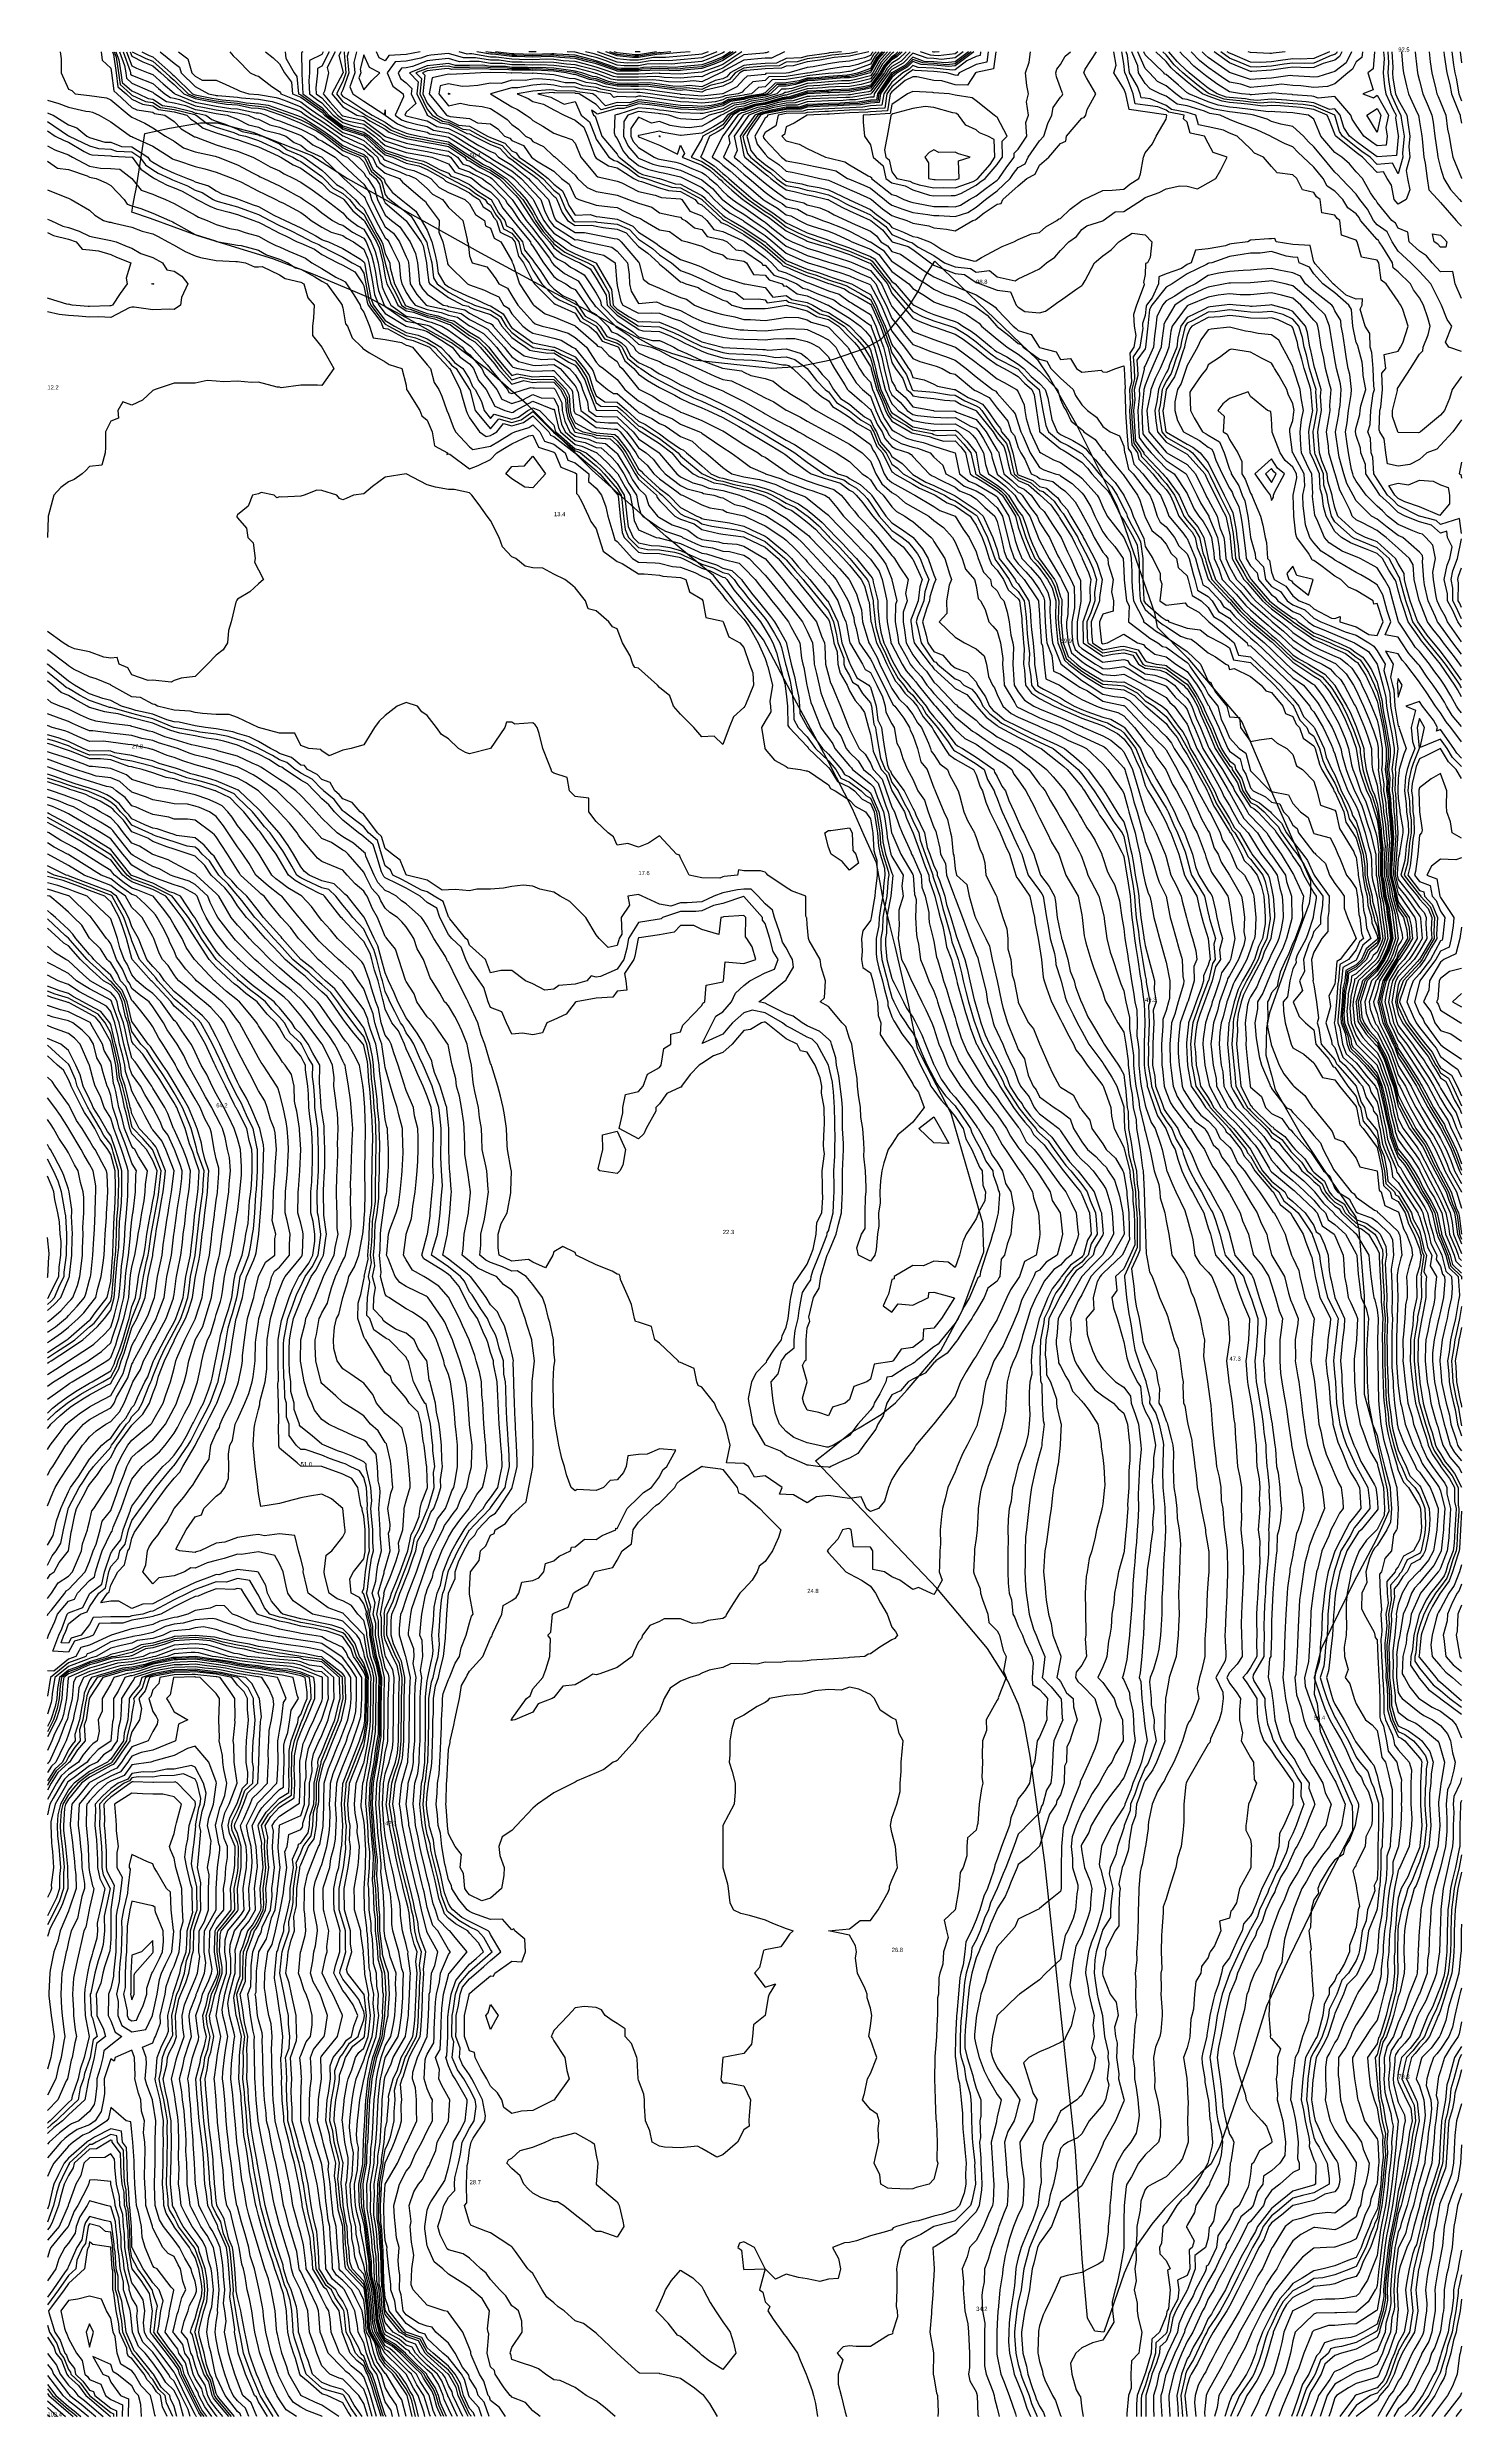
# Model space of a CAD drawing. Extents: x 0 to 335, y 0 to 561.
import ezdxf

# ---------------------------------------------------------------- set-up
doc = ezdxf.new("R2010")
doc.units = 0
for name, color, linetype in [('CONTOURS_MAJEURES', 3, 'CONTINUOUS'), ('CONTOURS_MINEURES', 8, 'CONTINUOUS'), ('PARCELLE', 4, 'CONTINUOUS'), ('POINTS_COTES', 7, 'CONTINUOUS')]:
    doc.layers.add(name, color=color, linetype=linetype)

msp = doc.modelspace()

# ---------------------------------------------------------------- linework, layer by layer
at = {"layer": 'CONTOURS_MAJEURES'}
for points in [[(15.819, 560.002), (16.298, 558.699), (16.857, 554.995), (17.209, 552.209), (19.721, 549.998), (19.999, 549.741), (23.233, 548.232), (25.002, 547.966), (26.801, 546.799), (30.005, 546.285), (34.911, 545.089), (34.997, 545.053), (35.04, 545.045), (35.271, 545.002), (37.912, 542.912), (40, 542.146), (44.143, 540.856), (45.003, 540.495), (45.334, 540.327), (46.92, 539.995), (49.995, 538.953), (51.903, 538.09), (54.998, 536.664), (55.948, 535.947), (58.182, 534.998), (59.314, 534.312), (60.001, 533.986), (63.372, 531.632), (65.004, 530.47), (65.242, 530.24), (65.491, 530.002), (67.711, 527.715), (69.997, 526.452), (71.587, 525.005), (73.097, 523.101), (75, 521.504), (75.75, 519.998), (76.589, 518.411), (78.578, 515.001), (78.992, 513.992), (79.986, 510.005), (79.989, 509.991), (80.003, 509.906), (81.328, 504.998), (82.631, 502.631), (83.871, 500.001), (84.995, 499.203), (85.973, 499.024), (89.998, 497.564), (92.095, 497.099), (95.001, 495.993), (95.813, 495.816), (96.983, 495.005), (100.004, 492.754), (101.769, 491.768), (103.545, 489.997), (104.996, 488.347), (106.469, 486.472), (107.653, 485.001), (109.999, 482.302), (112.085, 482.918), (115.002, 482.346), (117.469, 482.468), (120.005, 482.411), (122.208, 480.004), (123.131, 478.132), (123.35, 474.997), (123.663, 473.662), (124.997, 470.934), (126.804, 470.001), (129.418, 469.419), (130, 469.158), (133.847, 468.846), (135.003, 467.848), (136.237, 466.239), (137.132, 465.004), (139.892, 460.1), (139.954, 459.997), (139.969, 459.97), (139.995, 459.929), (140.634, 459.359), (144.998, 455.459), (145.626, 455), (150.001, 450.535), (150.973, 450.004), (153.947, 448.945), (155.004, 448.156), (157.383, 447.619), (159.997, 447.208), (163.222, 446.775), (165, 446.352), (165.914, 445.912), (167.952, 444.996), (170.003, 443.995), (174.697, 440), (174.995, 439.65), (177.11, 437.116), (179.036, 435.004), (179.459, 434.464), (179.998, 433.821), (181.698, 431.697), (183.119, 429.996), (183.937, 428.933), (185.001, 427.61), (186.249, 425), (186.907, 421.907), (187.234, 420.003), (188.649, 416.352), (188.701, 414.996), (188.987, 413.98), (190.004, 412.248), (190.723, 410.719), (191.936, 409.999), (193.047, 408.049), (194.996, 405.811), (195.231, 405.003), (195.757, 400.757), (196.14, 399.996), (196.321, 398.672), (196.914, 394.999), (197.313, 392.685), (198.486, 390.003), (199.217, 389.22), (199.999, 386.956), (201.497, 384.995), (202.944, 382.055), (204.162, 379.999), (204.37, 379.368), (205.002, 377.955), (206.397, 375.003), (206.742, 373.261), (207.943, 369.995), (209.562, 365.441), (209.753, 364.999), (209.771, 364.765), (210.005, 364.087), (211.403, 360.002), (212.084, 357.08), (212.755, 354.995), (213.853, 351.143), (214.077, 349.998), (214.207, 349.208), (214.997, 347.08), (215.741, 345.002), (216.593, 341.592), (216.967, 339.995), (217.529, 337.466), (218.211, 334.998), (219.547, 330.454), (219.685, 330.002), (219.761, 329.762), (220, 329.129), (221.11, 326.113), (221.616, 325.005), (223.469, 321.533), (224.308, 319.998), (225.003, 318.819), (226.322, 316.321), (226.809, 315.001), (228.073, 313.077), (229.996, 310.116), (230.045, 310.055), (230.069, 310.005), (232.215, 307.219), (234.173, 304.998), (234.458, 304.458), (234.999, 303.908), (237.058, 302.058), (238.467, 300.001), (240.002, 297.953), (241.244, 296.245), (242.403, 295.005), (245.005, 291.723), (246.321, 289.997), (247.021, 287.979), (248.276, 285.001), (248.403, 283.406), (248.664, 280.004), (247.288, 277.714), (246.579, 274.997), (245.786, 274.215), (245.005, 273.392), (243.048, 271.955), (241.438, 270.001), (240.925, 269.078), (240.002, 267.492), (238.907, 266.097), (238.361, 265.004), (237.232, 262.233), (236.078, 259.997), (236.005, 258.991), (235.236, 255), (235.063, 250.069), (235.073, 250.004), (235.228, 245.226), (235.362, 244.996), (235.558, 244.437), (235.62, 240), (235.876, 235.88), (236.088, 235.004), (235.549, 230.547), (235.525, 229.996), (235.475, 229.52), (234.999, 227.929), (234.252, 225), (233.949, 223.951), (233.104, 220.003), (232.806, 217.809), (232.497, 214.996), (232.188, 212.189), (231.908, 209.999), (231.707, 208.29), (231.618, 205.003), (231.648, 201.65), (231.564, 199.996), (231.704, 196.705), (231.855, 194.999), (232.184, 192.813), (232.586, 190.003), (233.578, 186.417), (234.246, 184.995), (234.999, 182.979), (236.297, 179.999), (235.818, 175.821), (235.659, 175.003), (237.807, 172.806), (240.002, 170.15), (240.055, 170.048), (240.116, 169.995), (240.405, 165.402), (240.516, 164.999), (240.002, 163.706), (238.869, 161.133), (238.384, 160.002), (238.238, 158.237), (238.111, 154.995), (237.926, 152.071), (237.724, 149.998), (236.658, 148.341), (235.832, 145.002), (235.499, 144.501), (234.999, 142.984), (232.012, 139.994), (231.051, 138.941), (229.996, 137.919), (228.905, 134.998), (228.331, 133.333), (227.043, 130.002), (226.44, 128.563), (225.003, 125.005), (223.372, 121.631), (222.894, 119.998), (221.996, 118.005), (220.967, 115.001), (220, 112.836), (219.02, 110.984), (218.92, 110.005), (218.759, 108.762), (217.66, 104.998), (217.233, 102.765), (216.991, 100.001), (216.695, 96.7), (216.536, 95.005), (216.398, 93.603), (216.212, 89.997), (216.194, 86.196), (216.47, 85.001), (217.189, 82.812), (217.562, 80.004), (218.592, 76.406), (218.715, 74.997), (218.833, 73.831), (218.882, 70.001), (219.053, 65.951), (219.153, 65.004), (219.218, 64.221), (219.659, 59.997), (219.632, 59.629), (219.864, 55), (219.007, 50.996), (218.641, 50.004), (214.997, 46.32), (214.007, 45.99), (210.005, 44.996), (206.863, 43.138), (205.002, 42.226), (203.47, 41.53), (202.278, 40), (201.397, 36.4), (201.158, 35.004), (201.187, 33.814), (201.187, 29.996), (201.09, 26.089), (201.288, 25), (201.371, 23.63), (200.212, 20.003), (200.249, 19.753), (199.999, 19.526), (199.229, 19.233), (194.996, 16.616), (191.619, 16.616), (190.004, 16.773), (188.517, 16.485), (187.107, 14.996), (188.432, 13.426), (187.31, 9.999), (187.31, 7.693), (188.058, 5.003), (189.003, 0.997), (189.27, -0.004)], [(20.089, 560.002), (23.352, 558.351), (25.002, 557.719), (28.048, 554.995), (29.082, 554.073), (30.005, 553.281), (33.333, 549.998), (34.997, 549.316), (38.634, 548.634), (40, 548.38), (41.915, 548.086), (45.003, 547.846), (47.7, 547.3), (49.995, 547.136), (51.832, 546.836), (54.998, 545.777), (57.224, 545.002), (60.001, 543.85), (62.283, 542.718), (65.004, 540.957), (66.399, 539.995), (69.997, 537.209), (71.497, 536.497), (75, 535.108), (75.058, 535.056), (75.123, 534.998), (76.688, 531.688), (78.71, 530.002), (79.215, 529.215), (80.003, 526.179), (80.516, 525.519), (81.138, 525.005), (84.995, 521.997), (86.105, 521.109), (86.792, 519.998), (89.407, 515.592), (89.83, 515.001), (89.882, 514.886), (89.998, 514.325), (90.847, 510.853), (91.031, 510.005), (91.478, 506.479), (92.342, 504.998), (95.001, 503.07), (99.067, 500.936), (100.004, 500.499), (100.371, 500.369), (101.153, 500.001), (104.996, 498.781), (107.312, 497.318), (108.655, 495.005), (109.999, 493.484), (112.012, 492.012), (114.969, 489.997), (114.989, 489.984), (115.002, 489.981), (119.309, 489.302), (120.005, 489.338), (121.735, 488.266), (124.997, 486.778), (126.458, 485.001), (127.817, 482.821), (128.74, 480.004), (130, 476.816), (131.089, 476.086), (135.003, 476.015), (136.143, 474.997), (139.995, 471.427), (140.976, 470.98), (142.443, 470.001), (144.998, 468.377), (149.441, 465.004), (150.001, 464.33), (152.359, 462.357), (155.004, 460.125), (155.147, 459.997), (158.515, 458.514), (159.997, 458.276), (162.388, 457.609), (165, 457.024), (166.72, 456.719), (170.003, 455.694), (170.534, 455.532), (171.66, 455), (173.809, 453.814), (174.995, 453.099), (177.119, 452.126), (179.998, 450.101), (180.117, 450.004), (182.729, 447.73), (185.001, 445.307), (185.303, 444.996), (187.634, 442.63), (190.004, 440.099), (190.099, 440), (190.495, 439.509), (194.209, 435.004), (194.479, 434.485), (194.996, 432.588), (195.632, 429.996), (195.623, 429.37), (196.05, 425), (196.276, 423.722), (197.239, 420.003), (198.204, 418.207), (199.649, 414.996), (199.999, 414.268), (201.55, 411.548), (202.904, 409.999), (203.765, 408.764), (205.002, 407.587), (206.149, 406.148), (207.1, 405.003), (208.152, 403.148), (210.005, 401.027), (210.476, 400.468), (210.877, 399.996), (213.398, 396.6), (214.409, 394.999), (214.64, 394.642), (214.997, 394.365), (216.433, 393.565), (220, 391.342), (221.882, 390.003), (222.657, 387.654), (224.305, 384.995), (224.455, 384.447), (225.003, 383.158), (225.82, 380.816), (226.203, 379.999), (227.216, 377.784), (228.49, 375.003), (228.938, 373.942), (229.996, 371.705), (230.791, 369.995), (231.765, 366.766), (232.338, 364.999), (234.999, 361.35), (235.591, 360.594), (235.913, 360.002), (236.465, 356.462), (236.632, 354.995), (237.045, 352.951), (237.5, 349.998), (238.555, 346.446), (238.776, 345.002), (238.88, 343.879), (240.002, 340.483), (240.09, 340.083), (240.124, 339.995), (241.105, 336.1), (241.513, 334.998), (243.003, 332), (243.94, 330.002), (244.303, 329.301), (245.005, 328.08), (246.728, 325.005), (249.997, 320.538), (250.366, 319.998), (252.135, 317.137), (253.343, 315.001), (255, 310.101), (255.007, 310.005), (255.01, 309.995), (255.133, 304.998), (255.899, 300.899), (256.049, 300.001), (256.195, 298.808), (257.221, 295.005), (257.337, 292.665), (257.769, 289.997), (257.848, 287.153), (258.059, 285.001), (258.124, 283.124), (258.163, 280.004), (258.186, 276.815), (257.393, 274.997), (255.118, 270.119), (255.131, 270.001), (255.154, 269.847), (255.582, 265.004), (256.154, 261.152), (256.429, 259.997), (256.729, 258.27), (257.173, 255), (257.616, 252.617), (258.497, 250.004), (260.003, 245.594), (260.199, 245.193), (260.228, 244.996), (261.125, 241.123), (261.09, 240), (262.534, 237.537), (263.387, 235.004), (264.285, 230.708), (264.417, 229.996), (264.311, 229.312), (264.253, 225), (264.183, 224.188), (264.225, 220.003), (264.692, 215.3), (264.706, 214.996), (264.676, 214.676), (264.874, 209.999), (264.852, 209.857), (264.59, 205.003), (264.516, 204.522), (264.309, 199.996), (264.151, 195.844), (264.076, 194.999), (263.979, 193.982), (264.014, 190.003), (263.778, 186.216), (263.642, 184.995), (263.275, 181.72), (262.863, 179.999), (261.985, 176.986), (261.262, 175.003), (261.032, 173.97), (261.487, 169.995), (261.429, 168.567), (262.135, 164.999), (262.081, 162.919), (262.613, 160.002), (261.361, 156.358), (260.822, 154.995), (260.569, 154.428), (260.003, 153.669), (258.456, 149.998), (257.594, 147.408), (256.599, 145.002), (256.469, 143.531), (255.088, 139.994), (255, 139.427), (253.451, 134.998), (253.087, 133.088), (251.788, 130.002), (251.477, 128.524), (252.376, 125.005), (251.949, 121.952), (251.858, 119.998), (251.844, 118.153), (249.997, 115.295), (249.929, 115.069), (249.906, 115.001), (249.845, 114.849), (248.422, 110.005), (248.127, 108.13), (247.928, 104.998), (248.219, 103.218), (248.642, 100.001), (248.894, 98.898), (249.917, 95.005), (249.907, 94.914), (249.997, 94.051), (250.437, 89.997), (251.284, 86.287), (251.237, 85.001), (251.45, 83.549), (251.076, 80.004), (251.472, 78.527), (250.661, 74.997), (249.997, 73.807), (248.26, 71.738), (246.802, 70.001), (245.005, 66.935), (244.027, 65.98), (241.733, 65.004), (240.705, 64.3), (240.002, 63.502), (239.277, 60.722), (239.181, 59.997), (239.2, 59.196), (238.314, 55), (237.523, 52.479), (237.081, 50.004), (234.999, 45.767), (234.809, 45.186), (234.716, 44.996), (234.528, 44.527), (232.624, 40), (232.119, 37.879), (231.277, 35.004), (231.125, 33.873), (230.676, 29.996), (229.996, 27.067), (229.638, 25), (229.155, 20.845), (229.112, 20.003), (229.11, 19.115), (229.368, 14.996), (229.996, 12.34), (230.516, 10.519), (230.597, 9.999), (230.894, 9.102), (232.548, 5.003), (233.099, 3.101), (234.479, -0.004)], [(56.351, 560.002), (56.514, 558.485), (58.439, 554.995), (59.112, 554.106), (59.481, 549.998), (60.001, 549.789), (62.789, 547.785), (65.004, 546.227), (66.131, 545.002), (69.997, 542.048), (74.353, 540.642), (75, 540.506), (75.679, 539.995), (77.956, 537.951), (80.003, 536.148), (83.412, 534.998), (84.995, 534.321), (88.528, 533.53), (89.998, 532.882), (94.694, 530.308), (95.001, 530.185), (95.081, 530.082), (95.318, 530.002), (100.004, 527.557), (101.41, 526.413), (103.741, 525.005), (104.184, 524.191), (104.996, 523.654), (106.282, 521.285), (107.34, 519.998), (108.013, 518.014), (109.999, 516.993), (111.651, 515.001), (112.312, 512.314), (114.139, 510.005), (115.002, 508.274), (117.102, 504.998), (120.005, 502.128), (121.203, 501.2), (123.986, 500.001), (124.997, 499.528), (126.803, 496.808), (129.984, 495.005), (130, 494.991), (131.968, 491.967), (135.003, 490.954), (135.576, 490.571), (136.194, 489.997), (137.408, 487.408), (139.995, 485.276), (140.593, 485.001), (143.176, 483.181), (144.998, 482.111), (149.109, 480.004), (149.706, 479.709), (150.001, 479.545), (153.061, 478.059), (155.004, 477.242), (159.796, 474.997), (159.997, 474.903), (160.211, 474.783), (165, 472.181), (166.399, 471.398), (168.787, 470.001), (170.003, 469.257), (171.869, 468.132), (174.995, 466.275), (175.819, 465.827), (177.065, 465.004), (179.998, 462.821), (183.929, 459.997), (184.736, 459.733), (185.001, 459.642), (188.637, 458.632), (190.004, 457.574), (191.65, 456.648), (193.454, 455), (194.161, 454.164), (194.996, 453.057), (197.066, 450.004), (199.999, 446.648), (200.998, 445.996), (202.447, 444.996), (203.88, 443.876), (205.002, 442.472), (206.109, 441.105), (206.75, 440), (207.736, 437.269), (208.789, 435.004), (207.876, 432.127), (207.61, 429.996), (206.14, 426.136), (205.811, 425), (206.107, 423.896), (206.968, 420.003), (210.005, 415.628), (210.456, 415.448), (210.842, 414.996), (214.997, 411.491), (216.073, 411.074), (217.079, 409.999), (219.019, 409.02), (220, 407.839), (221.123, 406.124), (221.612, 405.003), (223.22, 403.218), (225.003, 401.841), (225.985, 400.98), (228.041, 399.996), (229.996, 398.943), (232.633, 397.633), (234.999, 396.458), (238.213, 394.999), (240.002, 393.591), (241.948, 391.947), (244.141, 390.003), (245.005, 388.958), (246.726, 386.723), (247.972, 384.995), (249.997, 381.786), (251.101, 379.999), (252.622, 377.624), (254.569, 375.003), (255, 374.176), (255.71, 370.706), (255.879, 369.995), (256.068, 368.928), (256.71, 364.999), (257.102, 362.899), (257.512, 360.002), (257.68, 357.678), (257.948, 354.995), (258.456, 351.543), (258.609, 349.998), (258.805, 348.802), (259.419, 345.002), (260.003, 341.173), (260.249, 340.242), (260.309, 339.995), (260.301, 339.696), (261.136, 334.998), (260.835, 334.165), (260.997, 330.002), (260.844, 325.847), (260.784, 325.005), (260.796, 324.21), (260.733, 319.998), (261.385, 316.385), (261.52, 315.001), (262.435, 312.567), (263.32, 310.005), (263.764, 308.771), (264.995, 306.851), (266.354, 304.998), (267.404, 302.407), (268.821, 300.001), (269.055, 299.059), (269.998, 296.474), (270.616, 295.005), (272.144, 292.145), (273.39, 289.997), (275.001, 286.959), (275.688, 285.687), (276.076, 285.001), (276.669, 283.335), (277.765, 280.004), (278.692, 276.31), (279.017, 274.997), (280.004, 273.854), (283.309, 270.001), (283.718, 268.721), (284.996, 265.26), (285.076, 265.004), (285.115, 264.886), (286.762, 259.997), (286.616, 256.618), (286.455, 255), (286.444, 253.554), (286.038, 250.004), (286.281, 246.282), (286.342, 244.996), (286.664, 243.331), (287.229, 240), (287.671, 237.329), (287.998, 235.004), (288.133, 233.136), (288.589, 229.996), (288.639, 228.637), (288.859, 225), (289.019, 224.02), (289.387, 220.003), (289.36, 219.363), (289.59, 214.996), (289.32, 210.678), (289.267, 209.999), (289.352, 209.353), (289.242, 205.003), (289.267, 204.27), (288.887, 199.996), (288.582, 196.415), (288.511, 194.999), (288.408, 193.41), (288.223, 190.003), (288.154, 186.842), (288.211, 184.995), (288.125, 181.87), (288.156, 179.999), (285.622, 175.627), (285.568, 175.003), (285.789, 174.209), (288.388, 169.995), (288.418, 168.416), (288.848, 164.999), (289.037, 164.038), (289.999, 161.43), (290.302, 160.304), (290.421, 160.002), (292.195, 157.193), (293.833, 154.995), (295.002, 153.289), (296.188, 151.183), (297.018, 149.998), (296.928, 146.925), (297.66, 145.002), (296.885, 143.117), (295.778, 139.994), (295.002, 138.082), (293.969, 136.03), (293.89, 134.998), (293.468, 133.465), (291.896, 130.002), (291.17, 128.833), (289.999, 126.135), (289.422, 125.005), (289.077, 124.082), (287.164, 119.998), (286.63, 118.366), (284.996, 115.351), (284.832, 115.166), (284.797, 115.001), (283.203, 111.8), (282.395, 110.005), (280.103, 105.097), (280.06, 104.998), (280.048, 104.954), (280.004, 104.852), (278.267, 100.001), (277.673, 97.333), (277.135, 95.005), (276.655, 91.653), (276.317, 89.997), (275.425, 85.424), (275.362, 85.001), (275.421, 84.581), (276.053, 80.004), (276.532, 76.53), (276.68, 74.997), (276.906, 71.903), (277.272, 70.001), (278.157, 66.849), (278.321, 65.004), (278.024, 61.978), (277.555, 59.997), (275.351, 55.35), (275.311, 55), (275.196, 54.806), (275.001, 54.462), (272.04, 50.004), (271.723, 48.277), (269.998, 45.346), (269.831, 44.996), (269.815, 44.814), (269.998, 44.622), (271.636, 41.636), (271.177, 40), (270.493, 39.506), (270.61, 35.004), (269.998, 33.369), (267.687, 32.309), (268.009, 29.996), (267.802, 27.803), (266.271, 25), (265.879, 24.117), (265.146, 20.003), (265.099, 19.899), (264.995, 19.68), (262.573, 17.425), (262.46, 14.996), (261.345, 11.343), (260.803, 9.999), (260.657, 9.344), (260.003, 7.259), (259.186, 5.003), (259.104, 4.104), (259.104, -0.004)], [(70.337, 560.002), (70.267, 559.732), (70.728, 554.995), (69.997, 552.913), (68.455, 549.998), (69.997, 548.158), (74.297, 545.703), (75, 545.244), (75.371, 545.002), (80.003, 542.477), (81.442, 541.438), (84.995, 540.001), (85, 540), (85.025, 539.995), (89.224, 539.222), (89.998, 539.084), (91.146, 538.848), (95.001, 538.098), (99.691, 534.998), (99.828, 534.823), (100.004, 534.763), (102.927, 532.928), (104.996, 531.926), (107.89, 530.002), (109.999, 527.819), (111.372, 526.376), (112.601, 525.005), (115.002, 521.259), (115.641, 519.998), (117.455, 517.452), (119.634, 515.001), (120.005, 514.505), (122.554, 512.556), (124.997, 511.319), (128.003, 510.005), (129.256, 509.26), (130, 508.141), (131.837, 504.998), (133.003, 503), (133.316, 500.001), (135.003, 498.307), (139.911, 495.089), (139.995, 495.045), (140.037, 495.046), (141.107, 495.005), (144.998, 494.852), (148.439, 493.441), (150.001, 492.674), (151.771, 491.768), (155.004, 490.179), (155.681, 489.997), (159.997, 488.745), (161.442, 488.554), (165, 488.354), (168.22, 488.217), (170.003, 488.019), (172.437, 487.56), (174.995, 487.733), (177.088, 487.091), (179.964, 485.001), (179.998, 484.969), (182.156, 482.16), (184.231, 480.004), (184.646, 479.65), (185.001, 479.413), (186.948, 476.946), (189.933, 474.997), (190.004, 474.953), (192.734, 472.733), (194.996, 471.455), (195.449, 470.453), (195.747, 470.001), (196.969, 466.975), (198.705, 465.004), (199.999, 462.338), (201.386, 461.385), (202.732, 459.997), (205.002, 458.736), (207.363, 457.359), (210.005, 456.199), (212.49, 455), (214.002, 454.005), (214.997, 453.631), (219.286, 450.718), (220, 450.249), (220.125, 450.129), (220.264, 450.004), (220.476, 449.528), (222.705, 444.996), (224.147, 440.855), (224.43, 440), (224.589, 439.586), (225.003, 439.141), (227.864, 435.004), (228.527, 433.53), (229.996, 432.208), (231.395, 429.996), (231.789, 426.791), (231.92, 425), (232.117, 422.122), (232.363, 420.003), (232.614, 417.382), (232.497, 414.996), (232.967, 412.029), (233.122, 409.999), (233.907, 408.909), (234.999, 408.212), (238.816, 406.187), (240.002, 405.588), (240.345, 405.346), (240.938, 405.003), (245.005, 403.202), (247.835, 402.164), (249.997, 401.391), (251.1, 401.099), (253.034, 399.996), (254.306, 399.303), (255, 398.732), (257.846, 394.999), (259.696, 390.309), (259.845, 390.003), (260.003, 389.457), (261.566, 386.563), (262.49, 384.995), (264.995, 380.881), (265.296, 380.3), (265.455, 379.999), (266.813, 376.818), (267.722, 375.003), (269.492, 370.501), (269.687, 369.995), (269.998, 368.823), (270.749, 365.749), (271.039, 364.999), (272.768, 362.233), (274.085, 360.002), (275.001, 356.028), (275.195, 355.189), (275.232, 354.995), (275.309, 354.687), (276.68, 349.998), (276.332, 348.67), (276.636, 345.002), (275.96, 344.042), (275.01, 339.995), (275.001, 339.968), (273.101, 334.998), (272.283, 332.716), (271.333, 330.002), (271.177, 328.825), (270.762, 325.005), (270.857, 324.145), (271.103, 319.998), (271.427, 318.57), (272.058, 315.001), (275.001, 310.746), (275.26, 310.264), (275.4, 310.005), (280.004, 305.034), (280.022, 305.016), (280.04, 304.998), (280.214, 304.787), (283.94, 300.001), (284.273, 299.277), (284.996, 298.47), (286.93, 295.005), (289.999, 291.414), (291.739, 289.997), (292.886, 287.883), (295.002, 286.147), (296.249, 285.001), (298.961, 281.048), (299.606, 280.004), (299.696, 279.695), (300.005, 278.898), (301.348, 274.997), (301.459, 273.542), (302.112, 270.001), (302.611, 267.612), (303.202, 265.004), (304.997, 261.598), (305.505, 260.505), (305.73, 259.997), (305.685, 259.31), (305.193, 255), (305.174, 254.824), (304.997, 253.127), (304.642, 250.004), (304.997, 246.295), (305.102, 245.101), (305.104, 244.996), (305.112, 244.882), (305.399, 240), (305.96, 235.965), (306.151, 235.004), (306.983, 231.984), (307.736, 229.996), (310, 225.076), (310.023, 225.023), (310.036, 225), (310.086, 224.914), (312.756, 220.003), (313.15, 216.851), (313.251, 214.996), (310, 210.988), (309.561, 210.438), (309.338, 209.999), (308.642, 208.643), (306.427, 205.003), (306.047, 203.952), (304.997, 200.562), (304.816, 199.996), (303.953, 196.044), (303.805, 194.999), (303.502, 191.499), (303.333, 190.003), (303.278, 188.278), (303.122, 184.995), (302.764, 182.234), (302.637, 179.999), (302.353, 177.65), (301.504, 175.003), (302.104, 172.897), (303.076, 169.995), (303.588, 168.585), (304.997, 165.588), (305.351, 164.999), (305.723, 164.274), (308.227, 160.002), (308.793, 158.794), (310, 156.134), (310.888, 154.995), (312.772, 152.766), (313.642, 149.998), (314.133, 149.129), (315.003, 146.303), (315.274, 145.272), (315.274, 145.002), (315.315, 140.307), (315.306, 139.994), (315.28, 139.717), (315.179, 134.998), (315.133, 134.868), (315.147, 130.002), (315.003, 127.147), (314.282, 125.726), (314.362, 125.005), (314.456, 124.457), (312.701, 119.998), (312.402, 117.4), (311.447, 115.001), (310.904, 110.907), (310.752, 110.005), (310.601, 109.404), (310, 108.002), (308.202, 104.998), (306.63, 103.367), (305.413, 100.001), (304.997, 99.053), (303.639, 96.364), (303.508, 95.005), (302.96, 92.961), (302, 89.997), (301.321, 88.681), (300.005, 86.357), (299.271, 85.001), (299.155, 84.152), (298.578, 80.004), (298.481, 78.479), (298.244, 74.997), (298.551, 73.545), (299.074, 70.001), (300.005, 66.071), (300.471, 65.004), (301.239, 63.766), (303.149, 59.997), (303.653, 56.345), (303.645, 55), (300.005, 52.962), (297.339, 52.337), (295.002, 51.681), (292.947, 50.004), (291.352, 48.649), (289.999, 47.56), (287.99, 44.996), (287.149, 42.847), (285.431, 40), (284.996, 39.115), (282.974, 35.004), (281.958, 33.044), (280.503, 29.996), (280.004, 29.032), (277.791, 25), (276.695, 23.308), (275.001, 20.738), (274.669, 20.003), (274.181, 19.182), (272.198, 14.996), (271.481, 13.514), (269.998, 11.076), (269.608, 9.999), (269.48, 9.483), (268.504, 5.003), (268.837, 1.158), (268.895, -0.004)], [(191.903, 560.002), (190.004, 559.574), (185.836, 559.167), (185.001, 559.05), (183.808, 558.808), (179.998, 558.272), (177.601, 557.603), (174.995, 557.489), (173.325, 556.67), (170.003, 556.566), (166.254, 556.25), (165, 556.128), (162.914, 554.995), (161.543, 553.45), (159.997, 552.698), (157.031, 552.027), (155.004, 551.042), (151.468, 551.463), (150.001, 551.313), (148.632, 551.366), (144.998, 551.851), (142.238, 552.238), (139.995, 552.156), (137.858, 552.138), (135.003, 552.188), (132.626, 552.621), (130, 553.603), (128.763, 553.759), (125.196, 554.995), (125.039, 555.036), (124.997, 555.047), (124.942, 555.05), (120.005, 555.736), (115.928, 555.922), (115.002, 555.89), (114.08, 555.918), (109.999, 555.947), (108.9, 556.094), (104.996, 556.137), (103.626, 556.369), (100.004, 556.291), (96.248, 556.243), (95.001, 556.605), (93.534, 556.463), (89.998, 556.042), (87.303, 554.995), (88.644, 553.643), (88.227, 549.998), (89.998, 546.371), (91.113, 545.002), (93.559, 543.559), (95.001, 543.308), (98.383, 541.617), (100.004, 541.456), (102.655, 539.995), (104.996, 538.829), (107.759, 537.758), (109.999, 535.283), (110.195, 535.194), (110.334, 534.998), (115.002, 531.768), (117.331, 530.002), (120.005, 527.196), (121.237, 526.239), (121.803, 525.005), (122.74, 522.741), (124.517, 519.998), (124.997, 519.695), (129.761, 519.759), (130, 519.708), (130.364, 519.634), (135.003, 519.13), (137.882, 517.883), (139.995, 515.62), (140.985, 515.001), (143.363, 513.369), (144.998, 511.892), (147.862, 510.005), (150.001, 508.194), (152.347, 507.345), (155.004, 506.114), (157.217, 504.998), (159.997, 503.742), (162.978, 502.979), (165, 501.413), (168.563, 501.439), (170.003, 501.198), (170.53, 500.528), (174.995, 501.13), (175.651, 500.656), (178.957, 500.001), (179.998, 499.723), (182.951, 497.954), (185.001, 497.397), (188.72, 495.005), (190.004, 493.696), (191.818, 491.817), (193.365, 489.997), (194.996, 487.422), (195.525, 485.529), (195.644, 485.001), (195.842, 484.156), (196.955, 480.004), (198.589, 476.408), (199.113, 474.997), (199.389, 474.387), (199.999, 473.46), (203.54, 471.461), (205.002, 470.463), (207.484, 470.001), (209.557, 469.553), (210.005, 469.387), (210.892, 469.113), (214.997, 469.253), (217.092, 467.096), (218.734, 465.004), (219.824, 460.173), (219.862, 459.997), (219.939, 459.935), (220, 459.911), (220.205, 459.792), (225.003, 456.699), (225.936, 455.934), (226.911, 455), (229.996, 450.144), (230.1, 450.004), (230.17, 449.829), (231.78, 444.996), (232.685, 442.686), (233.889, 440), (234.42, 439.423), (234.999, 438.768), (237.736, 435.004), (238.547, 433.547), (239.589, 429.996), (239.462, 425.539), (239.485, 425), (239.517, 424.515), (240.002, 420.447), (240.047, 420.003), (241.345, 416.341), (242.915, 414.996), (245.005, 413.301), (247.049, 412.046), (249.997, 410.266), (253.46, 409.999), (255, 409.85), (258.151, 408.15), (260.003, 406.319), (262.112, 405.003), (264.995, 402.549), (266.873, 399.996), (268.261, 398.261), (269.998, 395.131), (270.049, 394.999), (270.133, 394.864), (272.824, 390.003), (275.001, 386.132), (275.616, 384.995), (276.911, 381.906), (278.09, 379.999), (280.004, 376.903), (280.686, 375.685), (281.313, 375.003), (283.195, 371.802), (284.125, 369.995), (284.384, 369.383), (284.996, 368.793), (287.898, 364.999), (288.489, 363.49), (289.271, 360.002), (289.601, 355.393), (289.636, 354.995), (289.623, 354.619), (288.839, 349.998), (287.58, 347.418), (286.805, 345.002), (284.996, 341.615), (284.063, 339.995), (282.732, 337.264), (281.957, 334.998), (280.973, 330.972), (280.849, 330.002), (280.892, 329.113), (280.595, 325.005), (280.982, 320.979), (281.077, 319.998), (281.206, 318.795), (281.553, 315.001), (283.232, 311.771), (284.286, 310.005), (284.645, 309.653), (284.996, 309.273), (289.326, 304.998), (289.646, 304.645), (289.999, 304.14), (292.424, 302.423), (294.228, 300.001), (294.586, 299.586), (295.002, 299.089), (297.075, 297.075), (298.417, 295.005), (299.287, 294.286), (300.005, 293.579), (301.936, 291.933), (302.751, 289.997), (303.749, 288.748), (304.997, 287.555), (306.61, 286.611), (307.445, 285.001), (310, 282.579), (311.914, 281.916), (314.446, 280.004), (315.003, 279.043), (316.259, 276.257), (316.353, 274.997), (316.146, 273.853), (316.35, 270.001), (316.568, 266.57), (316.617, 265.004), (316.554, 263.449), (316.916, 259.997), (316.841, 258.158), (316.771, 255), (316.789, 253.213), (316.842, 250.004), (316.863, 246.861), (316.993, 244.996), (317.059, 242.057), (317.244, 240), (317.567, 237.434), (317.783, 235.004), (318.118, 233.12), (318.969, 229.996), (319.996, 226.571), (320.736, 225), (321.995, 222), (323.952, 220.003), (324.999, 218.23), (325.952, 215.95), (326.299, 214.996), (326.477, 211.475), (326.36, 209.999), (326.183, 208.816), (325.447, 205.003), (325.294, 204.707), (324.999, 204.351), (322.137, 202.86), (320.764, 199.996), (320.385, 199.607), (319.996, 198.949), (318.132, 196.864), (318.213, 194.999), (318.344, 193.347), (317.681, 190.003), (317.836, 187.836), (317.591, 184.995), (317.289, 182.708), (317.369, 179.999), (317.533, 177.534), (317.479, 175.003), (317.843, 172.155), (317.925, 169.995), (317.919, 167.917), (318.739, 164.999), (319.996, 162.244), (321.529, 161.534), (323.584, 160.002), (324.999, 158.357), (326.468, 156.466), (326.921, 154.995), (326.635, 153.36), (326.506, 149.998), (326.329, 148.67), (326.298, 145.002), (326.4, 143.599), (326.648, 139.994), (326.297, 136.295), (326.161, 134.998), (325.893, 134.105), (324.999, 131.268), (324.487, 130.002), (323.222, 126.78), (322.235, 125.005), (321.752, 123.247), (320.729, 119.998), (319.996, 116.167), (319.919, 115.078), (319.906, 115.001), (319.899, 114.904), (319.838, 110.005), (319.817, 109.826), (319.932, 104.998), (319.412, 100.586), (319.262, 100.001), (318.393, 96.608), (318.001, 95.005), (317.145, 92.145), (316.389, 89.997), (315.843, 89.157), (315.003, 85.711), (314.5, 85.001), (314.886, 80.122), (314.899, 80.004), (314.911, 79.912), (315.003, 79.575), (315.325, 75.32), (315.409, 74.997), (315.567, 74.433), (316.202, 70.001), (316.959, 66.962), (316.769, 65.004), (316.946, 61.945), (316.743, 59.997), (316.547, 58.451), (316.295, 55), (315.741, 50.742), (315.635, 50.004), (315.003, 46.825), (314.382, 45.619), (314.176, 44.996), (313.574, 43.569), (312.315, 40), (310, 35.535), (309.611, 35.393), (308.67, 35.004), (304.997, 33.558), (302.121, 32.882), (300.005, 32.659), (298.387, 31.616), (295.48, 29.996), (295.16, 29.839), (295.002, 29.76), (292.756, 27.243), (291.493, 25), (289.999, 21.744), (289.412, 20.59), (289.116, 20.003), (288.613, 18.616), (287.606, 14.996), (286.975, 13.019), (285.766, 9.999), (285.484, 9.512), (284.996, 8.744), (282.395, 5.003), (280.433, 0.426), (280.233, -0.004)], [(162.464, 560.002), (159.997, 558.357), (157.656, 557.342), (155.004, 556.425), (151.074, 556.068), (150.001, 555.974), (149.111, 555.886), (144.998, 556.01), (140.854, 555.854), (139.995, 555.709), (135.682, 555.676), (135.003, 555.747), (133.821, 556.178), (130, 557.48), (128.006, 558.006), (124.997, 558.778), (121.005, 558.999), (120.005, 559.138), (119.179, 559.176), (115.002, 559.032), (110.844, 559.157), (109.999, 559.163), (105.189, 559.809), (104.996, 559.811), (103.867, 560.002)], [(198.001, 560.002), (196.587, 558.41), (194.996, 555.543), (193.485, 554.995), (190.73, 554.268), (190.004, 554.147), (189.128, 554.12), (185.001, 553.826), (181.528, 553.466), (179.998, 553.388), (177.658, 552.658), (174.995, 552.246), (172.791, 552.205), (170.53, 549.998), (170.003, 549.848), (165.798, 549.201), (165, 548.904), (161.568, 548.429), (159.997, 547.549), (156.763, 546.762), (155.004, 546.578), (153.284, 546.72), (150.001, 546.81), (147.198, 547.199), (144.998, 547.498), (142.082, 547.915), (139.995, 548.119), (137.208, 547.209), (135.003, 547.287), (131.204, 546.204), (130, 547.46), (125.939, 549.998), (125.103, 550.104), (124.997, 550.141), (120.228, 550.221), (120.005, 550.276), (119.703, 550.3), (116.169, 549.998), (119.233, 549.227), (120.005, 548.814), (122.397, 547.604), (124.997, 548.164), (126.46, 545.002), (128.416, 543.416), (129.746, 539.995), (130, 539.322), (133.002, 534.998), (134.236, 534.231), (135.003, 534.061), (137.585, 532.414), (139.995, 530.487), (140.338, 530.344), (141.725, 530.002), (144.998, 528.868), (147.911, 527.915), (150.001, 527.751), (154.928, 525.081), (155.004, 525.042), (155.025, 525.026), (155.043, 525.005), (159.997, 520.36), (160.205, 520.207), (160.562, 519.998), (165, 517.515), (166.489, 516.489), (168.752, 515.001), (170.003, 514.051), (174.674, 510.005), (174.824, 509.833), (174.995, 509.781), (175.408, 509.591), (179.998, 507.702), (182.092, 507.093), (185.001, 505.975), (185.749, 505.746), (188.008, 504.998), (189.504, 504.499), (190.004, 504.133), (192.663, 502.662), (194.996, 501.355), (195.707, 500.001), (196.211, 498.787), (197.906, 495.005), (199.497, 490.5), (199.685, 489.997), (199.754, 489.752), (199.999, 488.662), (202.462, 485.001), (203.51, 483.511), (204.827, 480.004), (204.921, 479.923), (205.002, 479.823), (205.226, 479.78), (210.005, 479.337), (213.727, 478.731), (214.997, 478.667), (217.305, 477.307), (220, 476.133), (220.746, 475.743), (221.316, 474.997), (224.447, 470.556), (224.902, 470.001), (225.003, 469.831), (227.178, 467.181), (227.887, 465.004), (228.675, 461.321), (229.008, 459.997), (229.551, 459.552), (229.996, 459.126), (232.924, 457.925), (234.999, 456.066), (235.871, 455.872), (236.898, 455), (238.522, 453.523), (240.002, 451.343), (240.629, 450.631), (240.976, 450.004), (242.396, 447.607), (244.053, 444.996), (244.339, 444.332), (245.005, 443.003), (246.606, 440), (247.656, 437.658), (248.51, 435.004), (248.062, 431.936), (248.123, 429.996), (247.132, 427.129), (246.243, 425), (246.316, 421.316), (246.449, 420.003), (249.997, 417.612), (253.213, 418.215), (255, 418.426), (257.751, 417.75), (259.515, 414.996), (260.003, 414.679), (264.119, 414.119), (264.995, 413.82), (269.376, 410.62), (269.998, 410.212), (270.15, 409.999), (272.031, 407.034), (273.099, 405.003), (273.627, 403.628), (275.001, 400.687), (275.33, 399.996), (276.682, 396.679), (277.388, 394.999), (278.394, 393.391), (280.004, 390.931), (280.54, 390.54), (280.685, 390.003), (282.396, 387.395), (283.188, 384.995), (284.996, 382.229), (286.473, 381.473), (288.222, 379.999), (289.999, 378.093), (291.527, 376.528), (292.337, 375.003), (295.002, 371.243), (296.017, 369.995), (297.636, 367.629), (298.857, 364.999), (300.005, 362.953), (302.097, 360.002), (302.071, 357.93), (301.563, 354.995), (301.569, 353.43), (300.005, 351.689), (299.577, 350.426), (299.426, 349.998), (298.775, 348.77), (297.569, 345.002), (297.797, 342.204), (296.618, 339.995), (297.284, 337.715), (295.082, 334.998), (296.559, 331.556), (297.983, 330.002), (299.091, 329.089), (300.005, 328.365), (300.497, 325.005), (303.545, 321.455), (304.353, 319.998), (304.596, 319.596), (304.997, 319.525), (308.023, 315.001), (310, 312.622), (310.64, 310.643), (311.059, 310.005), (311.711, 306.71), (313.144, 304.998), (315.003, 302.489), (315.378, 300.376), (315.515, 300.001), (315.904, 299.1), (316.729, 295.005), (317.017, 292.017), (319.135, 289.997), (319.32, 289.321), (319.996, 289), (322.375, 285.001), (322.981, 282.986), (324.579, 280.004), (324.999, 278.902), (325.694, 275.693), (326.051, 274.997), (325.308, 270.309), (325.499, 270.001), (325.452, 269.548), (325.481, 265.004), (324.999, 262.5), (324.574, 260.422), (324.547, 259.997), (324.512, 259.511), (323.77, 255), (323.79, 253.793), (323.724, 250.004), (324.128, 245.868), (324.218, 244.996), (324.305, 244.304), (324.954, 240), (324.999, 239.85), (326.445, 235.004), (327.342, 232.342), (327.963, 229.996), (328.596, 228.592), (330.002, 226.49), (330.563, 225.56), (331.037, 225), (332.741, 222.739), (334.168, 220.003), (334.175, 215.826), (334.37, 214.996), (334.331, 214.323), (334.041, 209.999), (333.851, 206.155), (333.718, 205.003), (332.913, 202.91), (332.058, 199.996), (331.48, 198.52), (330.002, 196.469), (328.78, 194.999), (327.359, 192.642), (326.034, 190.003), (324.999, 187.011), (324.47, 184.995), (324.148, 180.848), (323.945, 179.999), (323.89, 178.892), (324.999, 177.253), (326.842, 175.003), (328.271, 173.27), (330.002, 171.939), (332.213, 169.995), (335.005, 167.941)], [(147.672, 560.002), (145.239, 559.762), (144.998, 559.769), (144.757, 559.76), (139.995, 558.957), (138.945, 558.948), (135.003, 559.362), (133.25, 560.002)], [(201.972, 560.002), (200.998, 559.002), (199.999, 558.434), (198.382, 556.614), (197.484, 554.995), (194.996, 551.736), (193.622, 551.373), (190.004, 550.771), (185.636, 550.633), (185.001, 550.588), (184.466, 550.532), (179.998, 550.304), (179.019, 549.998), (175.961, 549.033), (174.995, 549.009), (173.772, 548.775), (170.003, 547.699), (167.662, 547.339), (165, 546.347), (163.817, 546.183), (161.706, 545.002), (159.997, 542.645), (158.343, 541.653), (155.266, 539.995), (155.004, 539.351), (152.535, 534.998), (155.004, 534.002), (157.44, 532.439), (159.997, 530.19), (160.102, 530.107), (160.221, 530.002), (162.731, 527.736), (165, 525.84), (165.969, 525.005), (170.003, 522.13), (171.342, 521.341), (173.077, 519.998), (174.995, 518.524), (177.864, 517.132), (179.998, 516.145), (183.24, 515.001), (184.592, 514.593), (185.001, 514.463), (185.783, 514.22), (190.004, 512.763), (193.874, 511.128), (194.996, 510.685), (195.405, 510.414), (195.721, 510.005), (198.123, 506.875), (199.668, 504.998), (199.999, 504.257), (203.751, 500.001), (205.002, 498.509), (207.311, 497.311), (210.005, 496.298), (213.928, 495.005), (214.997, 494.638), (217.862, 492.864), (220, 491.266), (221.547, 489.997), (223.464, 488.46), (225.003, 487.369), (229.637, 485.001), (229.866, 484.872), (229.996, 484.799), (232.262, 482.268), (234.912, 480.004), (234.939, 479.945), (234.999, 479.541), (235.838, 474.997), (236.488, 471.488), (237.11, 470.001), (240.002, 467.621), (241.78, 466.78), (244.73, 465.004), (245.005, 464.824), (247.341, 462.34), (249.168, 459.997), (249.997, 459.092), (252.034, 457.035), (253.4, 455), (255, 451.775), (255.598, 450.602), (255.778, 450.004), (256.49, 448.512), (258.474, 444.996), (258.939, 443.934), (259.472, 440), (259.491, 439.489), (259.515, 435.004), (259.698, 430.301), (259.729, 429.996), (260.003, 429.469), (263.834, 426.162), (264.995, 425.359), (265.405, 425.409), (265.68, 425), (269.998, 423.464), (273.06, 423.062), (275.001, 421.593), (278.046, 420.003), (279.308, 419.306), (280.004, 418.807), (280.98, 415.975), (284.996, 415.351), (285.377, 414.996), (289.999, 410.672), (290.706, 409.999), (295.002, 405.234), (295.194, 405.003), (296.679, 401.674), (298.361, 399.996), (298.774, 398.766), (300.005, 397.903), (301.358, 394.999), (302.129, 392.129), (303.075, 390.003), (304.997, 386.752), (305.489, 385.488), (305.684, 384.995), (306.448, 383.546), (308.001, 379.999), (308.356, 378.357), (310, 375.776), (310.247, 375.003), (310.329, 374.673), (311.692, 369.995), (312.08, 367.075), (312.1, 364.999), (312.54, 362.539), (313.221, 360.002), (313.348, 358.346), (314.305, 354.995), (314.367, 354.359), (315.003, 352.826), (315.364, 350.359), (315.405, 349.998), (315.305, 349.696), (315.003, 349.012), (312.822, 347.18), (311.867, 345.002), (310, 343.263), (307.885, 342.112), (307.706, 339.995), (307.201, 337.794), (307.037, 334.998), (306.729, 331.731), (306.868, 330.002), (308.084, 326.919), (308.416, 325.005), (308.837, 323.841), (310, 322.771), (312.739, 319.998), (313.734, 318.73), (315.003, 317.243), (315.835, 315.001), (316.099, 313.905), (316.999, 310.005), (317.483, 307.484), (318.089, 304.998), (318.377, 303.377), (319.607, 300.001), (319.996, 299.1), (321.867, 296.874), (323.035, 295.005), (324.999, 291.622), (325.531, 290.53), (325.818, 289.997), (327.429, 287.428), (328.626, 285.001), (329.622, 280.383), (329.738, 280.004), (329.785, 279.787), (330.002, 279.365), (331.77, 274.997), (332.425, 272.421), (334.957, 270.001), (335.005, 269.334)], [(218.836, 560.002), (214.997, 557.132), (213.099, 556.899), (210.005, 557.208), (207.349, 557.344), (205.002, 558.184), (203.429, 556.569), (200.663, 554.995), (199.999, 554.442), (196.986, 549.998), (196.714, 548.283), (194.996, 548.183), (192.28, 547.72), (190.004, 547.641), (187.507, 547.505), (185.001, 547.431), (182.689, 547.311), (179.998, 547.187), (178.336, 546.662), (174.995, 546.579), (170.769, 545.769), (170.003, 545.55), (169.527, 545.477), (168.253, 545.002), (165, 540.32), (164.772, 539.995), (165, 538.873), (165.86, 535.857), (166.533, 534.998), (170.003, 532.159), (171.287, 531.287), (172.736, 530.002), (174.015, 529.021), (174.995, 528.315), (177.801, 527.808), (179.998, 527.225), (181.862, 526.867), (185.001, 526.109), (187.365, 525.005), (189.064, 524.064), (190.004, 523.605), (192.512, 522.49), (194.996, 521.343), (195.727, 520.729), (196.741, 519.998), (198.574, 518.574), (199.999, 516.712), (204.114, 515.001), (204.802, 514.802), (205.002, 514.662), (206.297, 513.708), (210.005, 511.716), (212.482, 510.005), (214.997, 509.019), (218.676, 508.679), (220, 507.753), (223.162, 508.162), (225.003, 506.716), (229.237, 505.758), (229.996, 506.176), (232.305, 507.309), (234.999, 508.574), (236.707, 510.005), (238.664, 511.341), (240.002, 512.938), (241.941, 515.001), (243.784, 516.22), (245.005, 517.884), (246.225, 518.777), (249.997, 519.925), (250.103, 519.998), (252.963, 522.036), (255, 522.192), (259.405, 525.005), (259.736, 525.272), (260.003, 525.445), (263.344, 526.657), (264.995, 527.534), (268.251, 528.257), (269.998, 528.17), (272.444, 527.559), (275.001, 528.968), (276.767, 530.002), (277.966, 532.037), (279.448, 534.998), (276.128, 536.124), (275.001, 538.329), (274.091, 539.995), (270.707, 540.704), (269.998, 543.333), (269.115, 544.118), (269.26, 545.002), (265.661, 545.667), (264.995, 546.142), (263.058, 546.941), (260.003, 547.364), (257.685, 547.684), (257.164, 549.998), (255.544, 554.452), (255.218, 554.995), (255, 557.172), (254.514, 560.002)], [(317.504, 560.002), (317.649, 557.348), (317.521, 554.995), (317.756, 552.753), (318.22, 549.998), (319.996, 546.112), (320.604, 545.002), (320.713, 544.284), (321.394, 539.995), (320.987, 535.988), (321.072, 534.998), (319.996, 531.085), (318.626, 533.628), (315.003, 533.269), (313.342, 534.998), (311.388, 536.383), (310, 537.411), (306.806, 539.995), (306.093, 541.091), (304.997, 545.002), (300.005, 547.111), (297.48, 547.477), (295.002, 547.665), (292.811, 547.81), (289.999, 548.008), (287.214, 547.784), (284.996, 548.042), (283.28, 548.281), (280.004, 548.561), (278.77, 548.766), (275.243, 549.998), (275.093, 550.091), (275.001, 550.159), (272.261, 552.259), (269.998, 554.094), (268.95, 554.995), (266.916, 556.917), (264.995, 559.228), (264.193, 560.002)], [(305.538, 560.002), (305.36, 559.64), (304.997, 559.354), (304.083, 559.085), (300.005, 557.319), (297.816, 557.186), (295.002, 557.313), (292.961, 557.037), (289.999, 556.591), (286.361, 556.36), (284.996, 556.433), (282.529, 557.47), (280.004, 558.5), (277.934, 560.002)], [(332.72, 560.002), (333.084, 556.917), (333.381, 554.995), (333.724, 553.716), (334.345, 549.998), (335.005, 548.347)], [(220.809, 540.803), (220, 541.519), (217.599, 542.598), (215.86, 545.002), (215.365, 545.369), (214.997, 545.433), (214.466, 545.534), (210.005, 546.745), (207.958, 547.046), (205.002, 546.543), (200.289, 545.292), (199.999, 545.098), (199.986, 545.015), (199.761, 545.002), (199.774, 544.777), (198.934, 539.995), (198.267, 536.728), (198.643, 534.998), (199.372, 534.372), (199.999, 531.539), (201.234, 530.002), (204.319, 529.32), (205.002, 528.976), (206.498, 528.508), (210.005, 527.785), (212.169, 527.836), (214.997, 527.794), (219.282, 529.284), (220, 529.685), (220.182, 529.82), (220.426, 530.002), (223.292, 533.289), (224.395, 534.998), (224.237, 539.229), (222.765, 539.995), (220.809, 540.803)], [(-0.002, 543.495), (4.789, 540.206), (5.001, 540.074), (5.058, 540.052), (5.127, 539.995), (10.004, 537.685), (12.071, 537.067), (14.996, 536.926), (16.402, 536.402), (19.999, 536.253), (21.915, 534.998), (23.22, 533.218), (25.002, 531.993), (26.253, 531.251), (29.019, 530.002), (29.661, 529.658), (30.005, 529.525), (33.216, 528.219), (34.997, 527.186), (36.67, 526.676), (39.263, 525.005), (39.752, 524.757), (40, 524.656), (40.485, 524.52), (45.003, 523.293), (47.398, 522.4), (49.995, 521.444), (52.687, 519.998), (54.998, 518.815), (57.628, 517.627), (60.001, 516.416), (62.753, 515.001), (64.331, 514.329), (65.004, 513.84), (67.424, 512.58), (69.997, 511.371), (72.216, 510.005), (74.02, 509.025), (75, 507.516), (75.39, 505.389), (75.454, 504.998), (76.167, 501.167), (76.617, 500.001), (80.003, 495.51), (80.846, 495.005), (84.995, 492.756), (87.237, 492.242), (89.998, 491.147), (91.858, 489.997), (95.001, 486.666), (95.746, 485.745), (96.806, 485.001), (100.004, 480.029), (100.011, 480.011), (100.017, 480.004), (100.032, 479.976), (101.371, 474.997), (104.996, 470.711), (106.95, 473.045), (109.999, 472.155), (112.193, 472.806), (115.002, 474.779), (119.787, 470.001), (119.858, 469.854), (120.005, 469.806), (120.864, 469.141), (124.997, 465.499), (125.403, 465.409), (126.306, 465.004), (130, 461.908), (130.987, 460.985), (131.927, 459.997), (135.003, 456.496), (135.535, 455.533), (135.879, 455), (136.069, 453.933), (136.448, 450.004), (136.848, 446.847), (137.691, 444.996), (139.995, 442.564), (142.132, 442.134), (144.998, 442.069), (148.553, 441.447), (150.001, 441.062), (150.723, 440.721), (152.33, 440), (155.004, 438.614), (157.752, 437.753), (159.997, 436.651), (161.311, 436.317), (162.672, 435.004), (163.609, 433.612), (165, 432.035), (165.857, 430.854), (166.565, 429.996), (170.003, 425.756), (170.336, 425.333), (170.598, 425), (172.228, 422.231), (173.483, 420.003), (173.9, 418.905), (174.849, 414.996), (174.995, 414.475), (175.924, 410.928), (176.095, 409.999), (176.383, 408.613), (176.74, 405.003), (176.841, 401.843), (177.869, 399.996), (179.998, 397.762), (181.129, 396.128), (181.966, 394.999), (185.001, 392.092), (186.757, 390.003), (187.983, 387.98), (190.004, 387.049), (192.785, 384.995), (193.849, 383.848), (194.996, 383.235), (196.397, 379.999), (196.909, 376.913), (197.209, 375.003), (197.375, 372.376), (197.892, 369.995), (199.275, 365.722), (199.299, 364.999), (199.202, 364.202), (198.836, 360.002), (198.236, 356.76), (197.936, 354.995), (197.861, 352.133), (197.392, 349.998), (197.438, 347.44), (197.633, 345.002), (198.6, 341.395), (198.989, 339.995), (199.164, 339.16), (199.999, 336.007), (200.504, 334.998), (202.003, 332.003), (203.36, 330.002), (204.002, 329.002), (205.002, 327.685), (205.923, 325.925), (206.27, 325.005), (207.167, 322.838), (208.419, 319.998), (210.005, 316.988), (210.675, 315.672), (211.122, 315.001), (212.736, 312.738), (214.997, 310.341), (215.266, 310.005), (215.877, 309.125), (218.697, 304.998), (218.955, 303.954), (220, 302.047), (221.089, 300.001), (222.276, 297.277), (223.962, 295.005), (224.022, 294.022), (225.003, 291.465), (225.289, 290.284), (225.472, 289.997), (225.569, 289.431), (225.184, 285.001), (225.003, 284.076), (224.169, 280.837), (223.857, 280.004), (223.453, 278.453), (222.335, 274.997), (221.057, 271.056), (220.844, 270.001), (220.365, 269.637), (220, 268.73), (218.461, 265.004), (217.151, 262.849), (215.745, 259.997), (214.997, 258.923), (211.82, 255), (211.029, 253.975), (210.005, 253.275), (205.79, 250.004), (205.425, 249.58), (205.002, 249.373), (203.456, 248.456), (199.999, 246.318), (198.847, 246.15), (198.58, 244.996), (197.162, 242.163), (195.855, 240), (195.671, 239.326), (194.996, 238.295), (191.99, 235.004), (190.004, 232.318), (186.192, 229.996), (185.326, 229.672), (185.001, 229.516), (184.57, 229.565), (182.499, 229.996), (179.998, 230.54), (176.842, 231.845), (174.995, 233.289), (173.454, 235.004), (172.499, 237.502), (171.989, 240), (171.745, 241.744), (171.444, 244.996), (173.081, 246.916), (173.905, 250.004), (174.347, 250.652), (174.995, 251.553), (176.934, 253.063), (176.923, 255), (177.139, 257.142), (177.837, 259.997), (178.064, 261.932), (178.611, 265.004), (178.845, 266.156), (179.998, 267.889), (180.825, 269.175), (180.935, 270.001), (181.33, 271.331), (182.801, 274.997), (184.646, 279.649), (184.711, 280.004), (184.728, 280.277), (185.001, 280.801), (186.134, 285.001), (186.266, 288.734), (186.353, 289.997), (186.347, 291.345), (186.302, 295.005), (186.515, 298.489), (186.569, 300.001), (186.61, 303.391), (186.526, 304.998), (186.504, 306.502), (186.478, 310.005), (186.212, 313.792), (186.053, 315.001), (185.952, 315.951), (185.001, 319.998), (182.384, 325.005), (181.151, 326.157), (179.998, 326.671), (176.305, 328.693), (174.995, 329.327), (174.144, 330.002), (170.003, 332.432), (166.978, 333.022), (165, 332.388), (162.263, 330.002), (161.213, 328.787), (159.997, 327.38), (155.097, 325.098), (157.591, 330.002), (158.363, 331.636), (159.997, 332.624), (162.032, 334.998), (162.975, 337.02), (165, 338.884), (166.37, 339.995), (170.003, 341.904), (172.274, 342.723), (173.114, 345.002), (171.911, 346.912), (171.118, 349.998), (170.003, 353.567), (169.362, 354.355), (169.372, 354.995), (165, 359.914), (164.904, 359.907), (159.997, 358.259), (157.818, 357.816), (155.004, 356.534), (153.578, 356.423), (150.001, 356.408), (145.731, 354.995), (145.374, 354.62), (144.998, 354.554), (144.481, 354.478), (139.995, 353.819), (137.657, 349.998), (137.252, 347.748), (136.539, 345.002), (135.003, 342.729), (131.001, 340.996), (130, 340.865), (128.805, 341.19), (127.777, 339.995), (124.997, 339.155), (121.136, 338.863), (120.005, 338.036), (117.807, 337.799), (115.002, 339.297), (113.236, 339.995), (109.999, 342.389), (107.389, 342.389), (104.996, 341.894), (103.814, 345.002), (100.004, 348.452), (99.588, 349.583), (99.131, 349.998), (95.358, 354.638), (95.162, 354.995), (95.001, 355.114), (93.746, 358.747), (91.61, 360.002), (89.998, 361.073), (88.584, 361.414), (84.995, 363.448), (83.988, 363.991), (81.806, 364.999), (81.285, 366.282), (80.003, 367.237), (79.126, 369.995), (78.188, 373.186), (76.03, 375.003), (75, 376.405), (70.338, 379.999), (70.177, 380.179), (69.997, 380.25), (67.916, 382.914), (65.409, 384.995), (65.262, 385.253), (65.004, 385.343), (62.76, 387.756), (60.001, 389.146), (59.513, 389.515), (58.726, 390.003), (56.689, 391.691), (54.998, 392.279), (53.349, 393.352), (50.051, 394.999), (49.995, 395.032), (46.689, 396.687), (45.003, 397.153), (42.834, 397.83), (40, 398.39), (36.115, 398.879), (34.997, 399.133), (30.046, 399.955), (30.005, 399.967), (29.983, 399.974), (29.929, 399.996), (25.002, 402.047), (22.344, 402.656), (19.999, 403.267), (15.354, 404.644), (14.996, 404.689), (14.726, 404.732), (13.819, 405.003), (10.004, 406.321), (7.623, 407.622), (5.001, 409.192), (4.43, 409.43), (3.788, 409.999), (-0.002, 413.034)], [(145.122, 539.871), (145.165, 539.995), (145.024, 540.02), (144.998, 540.029), (144.84, 539.995), (144.998, 539.932), (145.122, 539.871)], [(-0.002, 517.161), (1.468, 516.47), (5.001, 515.626), (6.827, 515.001), (8.264, 513.264), (10.004, 513.098), (12.128, 512.875), (14.996, 511.946), (16.36, 511.368), (19.736, 510.005), (18.647, 506.351), (18.923, 504.998), (17.25, 502.746), (15.409, 500.001), (14.996, 499.782), (14.79, 499.795), (10.004, 499.651), (9.676, 499.674), (5.884, 500.001), (5.001, 500.175), (4.839, 500.162), (-0.002, 501.642)], [(335.005, 445.907), (334.465, 449.464), (330.002, 448.054), (328.973, 448.974), (324.999, 449.99), (324.966, 450.004), (319.996, 452.536), (318.769, 453.772), (317.42, 455), (315.003, 458.803), (314.198, 459.997), (313.989, 463.988), (313.606, 465.004), (313.39, 468.389), (312.815, 470.001), (313.32, 471.682), (313.523, 474.997), (314.086, 479.086), (314.365, 480.004), (314.212, 480.795), (314.027, 485.001), (313.736, 488.731), (313.375, 489.997), (313.261, 493.261), (312.131, 495.005), (310.975, 499.028), (311.416, 500.001), (311.501, 501.5), (310, 501.364), (307.655, 502.343), (304.997, 504.691), (304.585, 504.998), (300.283, 509.727), (300.116, 510.005), (300.127, 510.127), (300.005, 510.161), (299.114, 514.111), (295.002, 514.362), (291.111, 515.001), (290.731, 515.733), (289.999, 515.699), (289.301, 515.699), (284.996, 515.376), (284.372, 515.001), (280.523, 514.482), (280.004, 514.398), (279.057, 514.056), (275.001, 513.336), (271.999, 513.003), (270.908, 510.005), (269.998, 509.573), (268.664, 508.67), (264.995, 507.372), (263.279, 506.719), (263.177, 504.998), (261.687, 501.687), (260.359, 500.001), (260.241, 499.763), (260.003, 497.503), (259.402, 495.605), (259.445, 495.005), (259.521, 494.523), (258.792, 489.997), (257.222, 487.778), (257.407, 485.001), (257.528, 482.529), (256.906, 480.004), (257.043, 477.042), (256.829, 474.997), (256.911, 473.089), (257.105, 470.001), (257.319, 467.32), (258.947, 465.004), (259.148, 464.148), (260.003, 463.235), (263.069, 459.997), (263.917, 458.918), (264.995, 457.723), (267.026, 455), (268.658, 451.343), (269.172, 450.004), (269.998, 449.002), (271.838, 446.839), (272.922, 444.996), (273.679, 441.32), (274.234, 440), (274.388, 439.388), (275.001, 437.502), (275.842, 435.004), (280.004, 430.52), (280.262, 430.255), (280.481, 429.996), (282.576, 427.574), (284.996, 425.246), (285.278, 425), (287.854, 422.857), (289.999, 421.053), (290.576, 420.579), (291.181, 420.003), (295.002, 416.301), (295.776, 415.77), (297.217, 414.996), (300.005, 413.132), (301.966, 411.961), (303.737, 409.999), (304.277, 409.279), (304.997, 408.165), (306.827, 405.003), (307.909, 402.909), (309.154, 399.996), (309.4, 399.396), (310, 397.68), (310.71, 395.708), (310.944, 394.999), (310.955, 394.046), (311.582, 390.003), (312.222, 387.78), (313.211, 384.995), (313.786, 383.78), (315.003, 379.999), (315.657, 375.656), (315.697, 375.003), (316.127, 371.122), (316.058, 369.995), (315.984, 369.014), (316, 364.999), (316.347, 363.653), (316.791, 360.002), (317.466, 357.533), (317.795, 354.995), (318.076, 353.073), (318.425, 349.998), (317.577, 347.423), (316.507, 345.002), (315.003, 342.733), (312.083, 339.995), (311.576, 338.421), (310.489, 334.998), (310.93, 330.93), (311.274, 330.002), (312.753, 327.754), (315.003, 325.338), (315.116, 325.118), (315.168, 325.005), (316.828, 321.828), (317.475, 319.998), (318.693, 316.305), (319.177, 315.001), (319.996, 311.592), (320.509, 310.518), (320.774, 310.005), (321.734, 308.265), (323.41, 304.998), (324.999, 302.82), (326.179, 301.18), (326.825, 300.001), (328.437, 296.567), (329.257, 295.005), (329.501, 294.504), (330.002, 293.577), (331.932, 289.997), (332.845, 287.158), (333.798, 285.001), (333.993, 283.991), (334.514, 280.004), (335.005, 278.835)], [(25.219, 504.998), (25.066, 504.934), (25.002, 504.931), (24.946, 504.942), (24.764, 504.998), (25.002, 505.082), (25.035, 505.031), (25.219, 504.998)], [(335.005, 409.351), (334.774, 409.77), (334.636, 409.999), (333.85, 411.153), (331.152, 414.996), (330.002, 416.5), (327.116, 420.003), (326.166, 421.169), (324.999, 422.795), (323.474, 425), (322.762, 427.233), (321.77, 429.996), (320.486, 434.513), (320.368, 435.004), (320.343, 435.351), (319.996, 435.951), (317.83, 440), (315.003, 442.526), (313.231, 443.226), (310, 444.527), (309.669, 444.665), (309.133, 444.996), (304.997, 448.634), (304.202, 450.004), (303.368, 453.37), (303.169, 455), (302.391, 457.388), (302.255, 459.997), (300.307, 464.701), (300.217, 465.004), (300.005, 467.881), (299.868, 469.864), (299.86, 470.001), (299.876, 470.13), (300.005, 470.761), (300.805, 474.997), (300.48, 479.528), (300.515, 480.004), (300.005, 481.696), (298.939, 485.001), (298.227, 488.221), (297.674, 489.997), (297.309, 492.307), (296.425, 495.005), (295.002, 496.652), (292.745, 497.747), (289.999, 498.496), (286.783, 498.217), (284.996, 498.29), (283.5, 498.503), (280.004, 498.844), (276.614, 498.39), (275.001, 498.303), (271.322, 496.327), (269.998, 495.695), (269.489, 495.005), (268.618, 491.379), (268.447, 489.997), (267.388, 487.39), (266.614, 485.001), (266.218, 483.78), (264.995, 481.96), (264.353, 480.647), (264.101, 480.004), (263.589, 476.407), (263.299, 474.997), (263.431, 473.431), (263.952, 470.001), (264.995, 468.755), (267.94, 467.06), (269.998, 465.875), (270.568, 465.573), (271.289, 465.004), (275.001, 460.478), (275.224, 459.997), (275.465, 459.533), (277.671, 455), (280.004, 450.268), (280.09, 450.09), (280.107, 450.004), (280.882, 445.877), (280.985, 444.996), (281.132, 443.868), (281.477, 440), (283.377, 436.624), (284.272, 435.004), (284.629, 434.636), (284.996, 434.202), (288.649, 429.996), (289.999, 428.795), (294.713, 425.289), (295.002, 425.079), (295.058, 425.056), (295.119, 425), (300.005, 421.598), (301.143, 421.142), (303.827, 420.003), (304.997, 419.484), (308.089, 418.09), (310, 416.598), (310.98, 415.977), (311.664, 414.996), (312.971, 412.967), (314.329, 409.999), (314.546, 409.543), (315.003, 408.454), (315.709, 405.709), (315.752, 405.003), (315.915, 404.088), (316.769, 399.996), (317.235, 397.233), (317.593, 394.999), (317.606, 392.607), (317.27, 390.003), (317.622, 387.622), (317.527, 384.995), (317.887, 382.885), (318.035, 379.999), (318.291, 378.293), (318.496, 375.003), (318.646, 373.648), (318.423, 369.995), (318.182, 366.814), (318.189, 364.999), (319.301, 360.697), (319.386, 360.002), (319.996, 357.769), (321.928, 354.995), (322.54, 352.539), (322.756, 349.998), (321.731, 348.266), (319.996, 345.598), (319.848, 345.15), (319.783, 345.002), (319.361, 344.365), (316.712, 339.995), (315.709, 335.704), (315.587, 334.998), (315.775, 334.226), (316.78, 330.002), (317.871, 327.876), (319.174, 325.005), (319.457, 324.465), (319.996, 322.94), (321.933, 319.998), (324.999, 315.034), (325.012, 315.014), (325.019, 315.001), (325.044, 314.957), (327.676, 310.005), (330.002, 306.186), (330.475, 305.472), (330.652, 304.998), (332.149, 302.145), (333.102, 300.001), (333.67, 298.668), (335.005, 295.127)], [(288.559, 459.997), (289.999, 457.948), (291.1, 459.997), (290.509, 460.507), (289.999, 461.312), (288.559, 459.997)], [(335.005, 462.779), (334.395, 459.997), (334.852, 459.844), (335.005, 459.036)], [(335.005, 425.691), (333.654, 428.647), (332.916, 429.996), (332.946, 432.943), (332.495, 435.004), (332.902, 437.103), (334.041, 440), (335.005, 444.64)], [(335.005, 390.719), (332.866, 392.864), (331.579, 394.999), (330.002, 397.217), (325.193, 395.193), (326.196, 399.996), (324.999, 402.118), (324.441, 399.996), (324.919, 395.078), (324.947, 394.999), (323.534, 391.466), (323.085, 390.003), (322.529, 387.468), (322.3, 384.995), (322.639, 382.639), (322.7, 379.999), (323.034, 378.037), (323.062, 375.003), (322.664, 372.666), (322.425, 369.995), (322.161, 367.833), (321.422, 364.999), (324.999, 360.322), (325.234, 360.237), (325.274, 360.002), (327.548, 357.546), (328.598, 354.995), (328.385, 351.613), (328.523, 349.998), (326.363, 346.365), (325.627, 345.002), (324.999, 344.183), (321.124, 339.995), (319.996, 336.576), (319.723, 334.998), (319.996, 333.88), (321.817, 330.002), (324.999, 325.713), (325.572, 325.005), (327.567, 322.568), (328.905, 319.998), (329.347, 319.344), (330.002, 318.18), (331.902, 316.899), (332.879, 315.001), (335.005, 310.362)], [(134.486, -0.004), (132.098, 2.095), (130, 3.715), (127.63, 5.003), (124.997, 6.854), (121.431, 8.572), (120.005, 8.667), (118.004, 9.999), (116.307, 11.303), (115.002, 11.873), (112.273, 12.725), (109.999, 13.526), (109.804, 14.801), (109.608, 14.996), (109.708, 15.287), (109.999, 16.387), (112.501, 20.003), (112.4, 22.601), (111.622, 25), (110.74, 25.74), (109.999, 26.249), (108.614, 28.613), (107.14, 29.996), (104.996, 32.454), (103.976, 33.98), (102.705, 35.004), (100.004, 37.465), (98.525, 38.523), (95.001, 39.451), (94.696, 39.695), (94.558, 40), (93.047, 43.045), (92.48, 44.996), (93.125, 46.874), (93.873, 50.004), (95.001, 51.93), (96.484, 53.519), (96.442, 55), (96.493, 56.49), (97.416, 59.997), (97.852, 62.15), (98.221, 65.004), (98.872, 66.134), (100.004, 68.31), (101.121, 70.001), (101.595, 73.404), (101.305, 74.997), (100.004, 77.608), (98.636, 80.004), (97.126, 82.127), (95.875, 85.001), (96.248, 88.752), (95.797, 89.997), (95.803, 90.8), (95.861, 95.005), (96.1, 96.102), (96.693, 100.001), (97.526, 102.475), (99.691, 104.998), (100.004, 105.36), (102.477, 107.524), (104.996, 109.729), (105.332, 110.005), (104.996, 110.576), (103.421, 113.425), (101.976, 115.001), (100.004, 115.979), (97.429, 117.426), (95.001, 119.446), (94.731, 119.729), (94.649, 119.998), (93.381, 123.384), (93.024, 125.005), (92.509, 127.513), (91.869, 130.002), (90.859, 134.138), (90.715, 134.998), (90.647, 135.647), (89.998, 137.843), (89.539, 139.994), (89.129, 144.132), (89.015, 145.002), (89.103, 145.895), (89.405, 149.998), (89.539, 150.457), (89.998, 154.218), (90.124, 154.869), (90.13, 154.995), (90.137, 155.134), (90.269, 160.002), (90.284, 160.288), (90.332, 164.999), (90.353, 165.353), (90.383, 169.995), (91.021, 173.979), (91.4, 175.003), (92.018, 177.982), (92.539, 179.999), (92.855, 182.852), (92.69, 184.995), (92.892, 187.106), (93.071, 190.003), (93.328, 193.328), (93.663, 194.999), (94.06, 195.938), (94.899, 199.996), (95.001, 200.267), (97.207, 205.003), (100.004, 209.95), (100.029, 209.974), (100.041, 209.999), (101.113, 211.11), (104.879, 214.996), (104.921, 215.071), (104.996, 215.164), (108.416, 220.003), (108.666, 221.335), (109.443, 225), (109.294, 229.292), (109.235, 229.996), (109.002, 234.006), (108.891, 235.004), (108.843, 236.158), (108.667, 240), (108.572, 243.572), (108.512, 244.996), (108.129, 246.868), (108.026, 250.004), (106.997, 253.002), (106.519, 255), (106.178, 256.181), (104.996, 258.254), (104.276, 259.997), (102.692, 262.308), (101.02, 265.004), (100.592, 265.593), (100.004, 266.37), (98.829, 268.827), (97.85, 270.001), (95.001, 272.243), (91.004, 274.997), (91.282, 276.283), (92.405, 280.004), (92.717, 282.285), (93.018, 285.001), (93.291, 288.29), (93.447, 289.997), (93.583, 291.416), (93.346, 295.005), (93.197, 298.199), (93.23, 300.001), (93.242, 301.757), (93.254, 304.998), (92.973, 307.975), (92.749, 310.005), (91.61, 313.391), (91.11, 315.001), (89.998, 317.815), (89.305, 319.306), (88.997, 319.998), (88.137, 321.86), (86.814, 325.005), (86.126, 326.135), (84.995, 327.661), (84.258, 329.264), (83.641, 330.002), (82.297, 332.701), (81.11, 334.998), (80.791, 335.787), (80.003, 337.453), (79.399, 339.995), (79.068, 340.929), (78.011, 345.002), (77.359, 347.358), (76.022, 349.998), (75, 352.186), (73.626, 353.623), (72.374, 354.995), (71.3, 356.3), (69.997, 357.924), (68.359, 360.002), (66.638, 361.637), (65.004, 362.03), (61.304, 363.698), (60.001, 364.379), (59.613, 364.611), (59.11, 364.999), (57.885, 367.113), (56.224, 369.995), (55.749, 370.746), (54.998, 371.838), (52.758, 375.003), (51.466, 376.471), (49.995, 378.224), (48.581, 379.999), (45.003, 383.413), (44.236, 384.23), (42.672, 384.995), (40, 386.127), (37.044, 387.044), (34.997, 387.592), (33.025, 388.025), (30.005, 389.162), (29.277, 389.274), (27.245, 390.003), (25.497, 390.498), (25.002, 390.703), (21.562, 391.564), (19.999, 391.977), (17.628, 392.37), (14.996, 393.334), (13.496, 393.498), (10.004, 393.453), (6.218, 394.999), (5.001, 395.591), (1.741, 396.74), (-0.002, 397.21)], [(100.385, -0.004), (100.287, 0.28), (100.004, 0.595), (97.947, 5.003), (97.335, 7.334), (95.787, 9.999), (95.001, 10.977), (90.217, 14.996), (89.998, 15.204), (88.322, 18.326), (84.995, 19.454), (84.698, 19.706), (84.176, 20.003), (80.429, 24.573), (80.086, 25), (80.078, 25.075), (80.003, 25.28), (79.642, 29.996), (79.51, 30.489), (79.369, 35.004), (79.263, 39.261), (79.156, 40), (78.918, 43.913), (78.791, 44.996), (78.549, 46.452), (78.506, 50.004), (78.731, 53.73), (78.696, 55), (79.469, 59.464), (79.562, 59.997), (79.573, 60.427), (80.003, 63.25), (80.554, 64.451), (80.801, 65.004), (81.251, 66.253), (82.183, 70.001), (82.147, 72.147), (82.415, 74.997), (82.264, 77.265), (82.951, 80.004), (83.618, 81.383), (84.741, 85.001), (84.995, 85.439), (87.415, 89.997), (87.748, 92.249), (87.895, 95.005), (88.005, 98.011), (88.119, 100.001), (88.178, 101.819), (88.391, 104.998), (88.156, 106.841), (88.629, 110.005), (87.61, 112.617), (87.058, 115.001), (86.735, 118.26), (86.284, 119.998), (86.059, 121.063), (85.12, 125.005), (84.995, 125.521), (83.909, 130.002), (83.199, 133.2), (82.83, 134.998), (82.271, 137.724), (81.803, 139.994), (81.601, 141.597), (81.075, 145.002), (81.192, 146.192), (81.564, 149.998), (82.219, 152.216), (83.163, 154.995), (83.526, 156.468), (83.821, 160.002), (83.821, 163.823), (83.857, 164.999), (83.857, 168.856), (83.856, 169.995), (84.011, 174.015), (84.047, 175.003), (83.381, 178.384), (82.523, 179.999), (80.611, 184.387), (80.428, 184.995), (80.482, 189.522), (80.526, 190.003), (81.903, 193.097), (82.523, 194.999), (83.264, 196.731), (84.554, 199.996), (84.995, 201.241), (85.978, 204.019), (86.302, 205.003), (86.93, 208.066), (87.985, 209.999), (89.998, 214.74), (90.069, 214.925), (90.123, 214.996), (90.195, 215.194), (91.619, 220.003), (91.489, 223.51), (91.747, 225), (91.333, 228.662), (91.3, 229.996), (91.165, 231.165), (90.774, 235.004), (89.998, 238.52), (89.696, 239.698), (89.405, 240), (88.542, 241.454), (86.706, 244.996), (85.583, 249.415), (85.442, 250.004), (85.25, 250.259), (84.995, 250.865), (80.933, 255), (80.246, 255.243), (80.003, 255.414), (77.36, 257.358), (76.369, 259.997), (75.708, 260.705), (75.798, 265.004), (76.396, 268.606), (76.031, 270.001), (76.746, 273.253), (76.578, 274.997), (76.846, 278.157), (76.897, 280.004), (77.044, 282.959), (77.357, 285.001), (77.686, 287.683), (77.72, 289.997), (77.705, 292.297), (77.808, 295.005), (77.822, 297.824), (77.86, 300.001), (77.896, 302.105), (77.806, 304.998), (77.721, 307.281), (77.437, 310.005), (77.289, 312.715), (77.018, 315.001), (76.799, 316.799), (76.58, 319.998), (76.386, 321.386), (75.64, 325.005), (75, 326.833), (73.51, 328.514), (72.398, 330.002), (69.997, 333.287), (68.808, 334.998), (67.179, 337.174), (65.004, 339.077), (64.022, 339.995), (61.969, 341.964), (60.001, 343.442), (58.169, 345.002), (54.998, 348.604), (53.668, 349.998), (49.995, 354.07), (49.572, 354.571), (49.157, 354.995), (46.039, 358.963), (45.229, 360.002), (45.003, 360.207), (42.841, 362.839), (40.598, 364.999), (40, 365.97), (38.416, 368.413), (36.703, 369.995), (35.912, 370.911), (34.997, 371.657), (33.106, 371.892), (30.005, 372.871), (25.746, 374.258), (25.002, 374.552), (24.722, 374.723), (24.022, 375.003), (19.999, 376.799), (18.67, 378.672), (17.307, 379.999), (16.289, 381.291), (14.996, 382.255), (13.28, 383.278), (10.004, 384.726), (9.828, 384.82), (9.314, 384.995), (5.969, 385.965), (5.001, 386.282), (3, 386.998), (-0.002, 387.994)], [(93.946, -0.004), (92.706, 2.707), (92.074, 5.003), (91.465, 6.468), (89.998, 8.745), (89.501, 9.504), (89.242, 9.999), (87.082, 12.084), (84.995, 14.205), (84.198, 14.996), (81.928, 16.927), (80.003, 18.022), (78.869, 20.003), (78.055, 23.055), (77.972, 25), (77.699, 27.3), (77.492, 29.996), (76.577, 33.424), (76.528, 35.004), (76.491, 36.493), (75.986, 40), (75.929, 40.928), (75.453, 44.996), (75, 47.72), (74.527, 49.531), (74.449, 50.004), (74.404, 50.599), (74.261, 55), (75, 58.594), (75.246, 59.997), (75.358, 64.646), (75.412, 65.004), (75.444, 65.448), (75.657, 70.001), (75.678, 70.678), (75.929, 74.997), (76.049, 76.048), (76.484, 80.004), (77.109, 82.894), (77.577, 85.001), (78.929, 88.925), (79.324, 89.997), (79.922, 94.924), (79.93, 95.005), (79.921, 95.087), (80.003, 96.748), (80.227, 100.001), (80.003, 104.24), (79.969, 104.998), (78.861, 108.863), (78.808, 110.005), (78.737, 111.269), (78.253, 115.001), (78.26, 118.257), (78.012, 119.998), (77.849, 122.85), (77.815, 125.005), (77.506, 127.508), (77.673, 130.002), (77.722, 132.279), (77.428, 134.998), (77.191, 137.187), (77.036, 139.994), (76.752, 143.248), (76.618, 145.002), (76.7, 146.7), (76.843, 149.998), (77.347, 152.65), (77.769, 154.995), (78.184, 158.182), (78.524, 160.002), (78.716, 161.287), (78.776, 164.999), (78.774, 168.768), (78.814, 169.995), (78.816, 171.183), (78.888, 175.003), (78.21, 178.209), (77.608, 179.999), (77.127, 182.871), (76.73, 184.995), (76.737, 186.734), (75.908, 190.003), (76.106, 191.108), (75, 194.709), (74.877, 194.876), (74.646, 194.999), (74.615, 195.384), (75, 196.119), (75.395, 199.996), (76.011, 203.991), (76.277, 205.003), (76.188, 206.19), (76.188, 209.999), (75.797, 214.199), (75.74, 214.996), (75.818, 215.815), (75.567, 220.003), (75, 222.368), (73.918, 223.92), (71.756, 225), (70.562, 225.565), (69.997, 225.787), (66.847, 226.843), (65.004, 227.616), (61.034, 228.965), (60.001, 228.973), (58.926, 229.996), (57.306, 232.305), (57.266, 235.004), (56.654, 236.657), (56.605, 240), (56.263, 241.263), (56.164, 244.996), (56.03, 246.029), (55.967, 250.004), (55.967, 254.033), (55.978, 255), (56.613, 258.384), (56.958, 259.997), (58.164, 263.165), (58.751, 265.004), (59.108, 265.896), (60.001, 267.68), (61.042, 270.001), (62.731, 272.271), (64.137, 274.997), (64.772, 279.772), (64.782, 280.004), (64.189, 284.186), (63.973, 285.001), (63.901, 288.895), (63.911, 289.997), (63.995, 291.007), (64.204, 295.005), (64.229, 295.779), (64.229, 300.001), (64.102, 304.097), (64.047, 304.998), (63.877, 306.126), (63.391, 310.005), (63.372, 311.635), (63.126, 315.001), (62.777, 317.226), (62.863, 319.998), (61.806, 321.804), (60.181, 325.005), (60.001, 325.247), (57.511, 327.515), (56.142, 330.002), (54.998, 331.41), (53.17, 333.172), (51.697, 334.998), (49.995, 336.31), (47.891, 337.889), (45.393, 339.995), (45.18, 340.172), (45.003, 340.332), (40, 345.002), (36.514, 349.998), (35.917, 350.917), (34.997, 352.497), (33.412, 354.995), (30.005, 359.424), (29.755, 359.752), (29.558, 360.002), (25.002, 362.326), (23.062, 363.062), (19.999, 364.161), (19.51, 364.51), (18.878, 364.999), (17.158, 367.157), (14.996, 369.857), (14.911, 369.91), (14.779, 369.995), (10.004, 372.972), (8.743, 373.741), (6.593, 375.003), (5.001, 375.921), (3.025, 376.975), (-0.002, 378.644)], [(87.185, -0.004), (86.309, 3.688), (85.881, 5.003), (85.531, 5.538), (84.995, 6.561), (82.622, 9.999), (80.003, 12.592), (79.028, 14.023), (78.668, 14.996), (78.224, 16.776), (76.377, 20.003), (76.088, 21.09), (75.921, 25), (75.372, 29.624), (75.343, 29.996), (75, 31.284), (71.465, 35.004), (71.087, 36.092), (70.78, 40), (70.642, 40.645), (70.487, 44.996), (70.386, 45.386), (69.997, 47.717), (69.521, 49.527), (69.464, 50.004), (69.04, 54.042), (68.958, 55), (68.793, 56.205), (69.213, 59.997), (68.926, 61.071), (67.94, 65.004), (67.585, 67.587), (66.937, 70.001), (67.095, 72.904), (67.312, 74.997), (67.837, 77.839), (68.159, 80.004), (68.094, 81.908), (69.242, 85.001), (69.997, 85.916), (71.6, 88.396), (73.655, 89.997), (73.909, 91.089), (75, 93.945), (75.106, 95.005), (75, 95.913), (73.739, 98.742), (72.865, 100.001), (69.997, 103.555), (69.49, 104.49), (69.252, 104.998), (69.377, 105.619), (69.997, 107.525), (70.725, 110.005), (70.636, 110.643), (70.614, 115.001), (69.997, 117.143), (69.152, 119.998), (69.135, 120.862), (69.093, 125.005), (69.997, 129.288), (70.134, 130.002), (70.677, 134.319), (70.71, 134.998), (70.616, 135.617), (70.846, 139.994), (70.706, 140.705), (70.375, 145.002), (70.75, 149.246), (70.815, 149.998), (71.314, 151.314), (72.718, 154.995), (73.375, 156.621), (74.726, 160.002), (75, 160.855), (75.54, 164.459), (75.548, 164.999), (75.548, 165.546), (75.695, 169.995), (75.7, 174.301), (75.714, 175.003), (75.589, 175.591), (75, 177.345), (73.972, 178.973), (73.23, 179.999), (72.425, 182.424), (70.61, 184.995), (69.997, 185.62), (66.718, 186.714), (65.004, 187.069), (62.356, 187.646), (60.001, 188.054), (55.885, 189.116), (54.998, 189.281), (52.722, 190.003), (51.469, 191.474), (49.995, 194.504), (49.677, 194.999), (47.95, 197.949), (45.003, 198.431), (42.414, 197.585), (40, 197.675), (36.335, 196.335), (34.997, 195.826), (33.252, 194.999), (30.005, 193.429), (26.48, 191.479), (25.002, 190.699), (24.334, 190.67), (22.593, 190.003), (19.999, 189.574), (19.377, 189.381), (14.996, 189.381), (10.822, 189.182), (10.004, 187.52), (8.009, 184.995), (5.667, 184.33), (5.001, 183.127), (3.241, 183.238), (3.92, 184.995), (4.261, 185.736), (5.001, 187.713), (7.822, 190.003), (9.426, 190.58), (10.004, 191.759), (12.193, 194.999), (13.783, 196.213), (14.568, 199.996), (14.996, 201.263), (16.774, 203.223), (17.191, 205.003), (18.432, 206.568), (19.178, 209.999), (19.999, 212.194), (22.075, 214.996), (23.334, 216.665), (25.002, 219.064), (25.677, 220.003), (28.754, 223.751), (29.786, 225), (29.904, 225.1), (30.005, 225.216), (33.339, 229.996), (33.957, 231.04), (34.997, 233.075), (35.991, 235.004), (37.361, 237.639), (38.566, 240), (40, 243.843), (40.316, 244.681), (40.437, 244.996), (40.549, 245.546), (41.469, 250.004), (42.066, 252.937), (42.342, 255), (42.792, 257.788), (43.47, 259.997), (43.838, 261.163), (44.906, 265.004), (45.003, 265.705), (45.573, 269.43), (45.706, 270.001), (46.291, 271.289), (47.725, 274.997), (48.118, 276.88), (48.554, 280.004), (48.792, 281.209), (49.115, 285.001), (49.38, 289.382), (49.455, 289.997), (49.499, 290.496), (49.734, 295.005), (49.794, 299.799), (49.782, 300.001), (49.693, 300.304), (48.755, 304.998), (47.421, 307.58), (46.386, 310.005), (45.952, 310.955), (45.003, 312.57), (43.806, 315.001), (42.692, 317.31), (41.456, 319.998), (40, 323.151), (39.149, 325.005), (37.999, 327.004), (36.387, 330.002), (35.737, 330.741), (34.997, 331.364), (33.124, 333.123), (30.888, 334.998), (30.413, 335.407), (30.005, 335.744), (26.162, 339.995), (25.714, 340.707), (25.002, 341.442), (21.84, 345.002), (19.999, 349.453), (19.858, 349.998), (18.613, 353.611), (18.128, 354.995), (15.801, 359.196), (15.342, 360.002), (15.14, 360.146), (14.996, 360.258), (14.58, 360.419), (10.004, 362.147), (7.931, 362.928), (5.001, 364.064), (4.299, 364.298), (1.588, 364.999), (-0.002, 365.782)], [(-0.002, 201.585), (1.147, 203.852), (2.075, 205.003), (3.201, 206.8), (3.82, 209.999), (4.891, 214.886), (4.931, 214.996), (4.952, 215.045), (5.001, 215.152), (7.502, 220.003), (8.544, 221.461), (10.004, 223.758), (10.552, 224.451), (10.917, 225), (14.996, 229.571), (15.134, 229.858), (15.216, 229.996), (15.814, 230.815), (18.752, 235.004), (19.336, 235.665), (19.999, 236.838), (21.585, 238.416), (22.492, 240), (24.012, 244.008), (24.483, 244.996), (24.677, 245.321), (25.002, 246.248), (26.456, 250.004), (27.751, 252.749), (28.941, 255), (29.315, 255.689), (30.005, 256.986), (31.596, 259.997), (32.488, 262.513), (33.281, 265.004), (33.482, 266.521), (33.934, 270.001), (34.997, 274.945), (35.006, 274.988), (35.008, 274.997), (35.01, 275.01), (35.558, 280.004), (35.637, 280.644), (36.123, 285.001), (36.597, 288.4), (36.803, 289.997), (36.908, 291.91), (37.112, 295.005), (35.51, 299.489), (35.395, 300.001), (35.339, 300.342), (34.997, 301.526), (34.069, 304.998), (33.443, 306.556), (32.041, 310.005), (31.279, 311.28), (30.005, 313.446), (29.056, 315.001), (27.526, 317.522), (25.843, 319.998), (25.002, 321.278), (23.522, 323.524), (22.16, 325.005), (19.999, 327.942), (19.64, 329.643), (19.551, 330.002), (19.311, 330.688), (18.319, 334.998), (17.325, 337.324), (14.996, 339.896), (14.824, 339.995), (12.33, 342.328), (10.004, 344.454), (9.404, 345.002), (5.367, 349.633), (5.051, 349.998), (5.032, 350.029), (5.001, 350.061), (4.25, 350.748), (-0.002, 354.629)], [(-0.002, 235.932), (2.113, 237.888), (4.671, 240), (5.001, 240.239), (7.921, 242.08), (10.004, 243.299), (13.146, 244.996), (14.996, 246.104), (16.368, 248.63), (16.772, 250.004), (17.681, 252.319), (18.488, 255), (19.99, 259.987), (19.993, 259.997), (19.999, 260.025), (21.455, 263.546), (22.002, 265.004), (22.397, 267.605), (22.73, 270.001), (23.507, 273.504), (23.897, 274.997), (24.063, 275.937), (24.622, 280.004), (25.002, 282.129), (25.512, 285.001), (26.21, 288.791), (26.414, 289.997), (26.594, 291.591), (26.985, 295.005), (25.002, 299.877), (24.931, 300.001), (22.609, 302.608), (20.294, 304.998), (20.191, 305.19), (19.999, 305.583), (19.218, 309.223), (18.96, 310.005), (18.725, 311.277), (17.806, 315.001), (17.094, 317.097), (16.766, 319.998), (15.839, 324.162), (15.616, 325.005), (15.508, 325.517), (14.996, 327.587), (13.652, 330.002), (12.049, 332.048), (10.004, 333.149), (6.563, 334.998), (5.543, 335.54), (5.001, 335.901), (1.855, 336.853), (-0.002, 337.565)], [(335.005, 336.945), (332.86, 334.998), (335.005, 333.818)], [(-0.002, 250.711), (2.131, 252.135), (5.001, 253.967), (6.49, 255), (10.004, 258.005), (11.052, 258.948), (11.956, 259.997), (14.996, 264.151), (15.222, 265.004), (15.241, 265.249), (15.681, 270.001), (15.958, 274.036), (16.104, 274.997), (16.23, 276.232), (16.35, 280.004), (16.467, 283.532), (16.621, 285.001), (16.753, 286.756), (16.873, 289.997), (16.904, 291.907), (16.838, 295.005), (15.613, 299.385), (15.405, 300.001), (14.996, 301.199), (13.382, 303.382), (12.54, 304.998), (10.004, 309.283), (9.704, 309.705), (9.557, 310.005), (9.099, 310.908), (7.067, 315.001), (6.624, 316.622), (5.13, 319.998), (5.001, 320.253), (2.894, 322.106), (-0.002, 324.726)], [(-0.002, 263.33), (0.888, 264.113), (1.704, 265.004), (2.949, 267.952), (3.954, 270.001), (4.01, 270.99), (4.536, 274.997), (4.637, 279.641), (4.594, 280.004), (4.349, 284.35), (4.231, 285.001), (4.022, 285.978), (3.352, 289.997), (2.52, 292.522), (1.453, 295.005), (-0.002, 297.747)], [(335.005, 262.858), (334.495, 259.997), (333.68, 256.324), (333.367, 255), (333.166, 253.164), (332.594, 250.004), (332.785, 247.782), (332.907, 244.996), (333.665, 241.338), (333.952, 240), (334.17, 239.166), (334.86, 235.004), (335.005, 234.576)], [(79.585, -0.004), (79.42, 0.579), (78.008, 5.003), (77.359, 7.36), (76.401, 9.999), (75.833, 10.832), (75, 13.082), (73.947, 13.945), (72.998, 14.996), (71.731, 18.267), (70.804, 20.003), (70.301, 24.695), (70.247, 25), (70.164, 25.166), (69.997, 25.515), (68.176, 28.174), (67.285, 29.996), (66.042, 31.037), (65.004, 32.739), (63.636, 35.004), (63.468, 38.466), (63.26, 40), (63.039, 43.034), (62.533, 44.996), (61.752, 48.252), (61.422, 50.004), (61.252, 51.253), (60.67, 55), (60.547, 55.546), (60.001, 58.331), (59.715, 59.71), (59.659, 59.997), (58.632, 63.634), (58.337, 65.004), (57.767, 67.236), (56.981, 70.001), (56.989, 71.989), (56.732, 74.997), (56.628, 78.373), (56.697, 80.004), (56.534, 83.467), (56.412, 85.001), (57.238, 87.237), (57.467, 89.997), (57.113, 92.888), (57.089, 95.005), (56.691, 96.695), (56.06, 100.001), (55.044, 104.952), (55.028, 104.998), (55.566, 109.437), (55.622, 110.005), (55.835, 110.841), (57.305, 115.001), (57.21, 117.21), (57.904, 119.998), (58.245, 121.756), (58.295, 125.005), (58.89, 128.891), (59.052, 130.002), (58.921, 131.081), (60.001, 133.525), (60.616, 134.998), (62.499, 137.5), (62.916, 139.994), (63.043, 143.039), (63.695, 145.002), (63.732, 146.273), (63.76, 149.998), (64.828, 154.819), (64.823, 154.995), (64.853, 155.146), (65.004, 155.48), (66.857, 160.002), (68.09, 163.09), (68.868, 164.999), (69.997, 169.763), (70.038, 169.953), (70.041, 169.995), (69.997, 171.748), (69.909, 174.914), (69.908, 175.003), (65.004, 179.271), (60.001, 179.999), (55.662, 180.662), (54.998, 180.762), (51.389, 181.391), (49.995, 181.606), (47.307, 182.304), (45.003, 182.653), (41.653, 183.344), (40, 183.879), (39.124, 184.12), (34.997, 184.468), (30.774, 184.226), (30.005, 184.173), (28.689, 183.681), (25.002, 182.556), (22.744, 182.254), (19.999, 180.897), (19.265, 180.732), (16.143, 179.999), (15.104, 179.891), (14.996, 179.858), (11.266, 178.736), (10.004, 178.362), (7.114, 177.113), (5.001, 176.33), (3.367, 175.003), (3.05, 173.05), (2.815, 169.995), (2.33, 167.666), (1.483, 164.999), (-0.002, 162.152)], [(73.275, -0.004), (71.923, 1.923), (70.189, 5.003), (69.997, 5.199), (66.24, 6.24), (65.004, 6.731), (61.283, 9.999), (60.001, 13.922), (59.769, 14.764), (59.686, 14.996), (58.563, 18.564), (58.227, 20.003), (58.11, 21.892), (57.918, 25), (57.484, 27.513), (56.712, 29.996), (56.15, 31.149), (55.035, 35.004), (55.031, 35.036), (54.998, 35.134), (53.338, 40), (52.617, 42.378), (51.803, 44.996), (50.641, 49.357), (50.468, 50.004), (49.995, 52.562), (49.55, 55), (48.827, 58.828), (48.675, 59.997), (48.452, 61.545), (47.819, 65.004), (47.411, 67.414), (47.234, 70.001), (46.99, 73.008), (46.797, 74.997), (46.709, 76.708), (46.291, 80.004), (46.453, 83.55), (46.422, 85.001), (46.38, 86.379), (46.75, 89.997), (45.69, 94.316), (45.571, 95.005), (45.518, 95.52), (45.003, 98.724), (44.844, 99.842), (44.871, 100.001), (45.003, 100.51), (46.292, 103.707), (46.321, 104.998), (46.345, 108.659), (46.493, 110.005), (47.446, 112.45), (48.268, 115.001), (49.053, 115.944), (49.995, 117.639), (51.106, 119.998), (51.261, 121.264), (51.103, 125.005), (51.577, 128.422), (51.777, 130.002), (51.608, 131.612), (51.398, 134.998), (51.503, 136.504), (50.726, 139.994), (52.382, 142.613), (54.653, 145.002), (54.998, 145.356), (57.837, 147.163), (57.934, 149.998), (57.852, 152.848), (57.918, 154.995), (57.903, 157.095), (58.502, 160.002), (60.001, 164.094), (60.273, 164.728), (60.401, 164.999), (61.723, 168.276), (62.466, 169.995), (62.443, 172.439), (62.108, 175.003), (60.001, 175.846), (56.603, 176.605), (54.998, 176.72), (53.124, 176.874), (49.995, 177.426), (47.27, 177.73), (45.003, 178.101), (43.446, 178.444), (40, 178.996), (39.09, 179.09), (34.997, 179.666), (30.521, 179.482), (30.005, 179.472), (29.357, 179.352), (25.002, 178.433), (22.675, 177.675), (19.999, 177.085), (18.111, 176.888), (14.996, 175.955), (14.264, 175.735), (11.79, 175.003), (10.004, 172.211), (9.328, 170.671), (9.268, 169.995), (9.032, 169.025), (8.402, 164.999), (7.615, 162.613), (7.766, 160.002), (6.469, 158.532), (5.001, 156.234), (4.394, 154.995), (2.115, 152.88), (0.298, 149.998), (-0.002, 149.465)], [(53.461, -0.004), (51.065, 3.932), (50.402, 5.003), (50.273, 5.28), (49.995, 5.947), (48.262, 9.999), (47.38, 12.379), (46.493, 14.996), (45.678, 19.326), (45.527, 20.003), (45.003, 22.656), (44.671, 25), (43.989, 28.983), (44.075, 29.996), (43.989, 31.011), (43.702, 35.004), (43.367, 38.366), (43.118, 40), (41.743, 43.256), (41.325, 44.996), (41.073, 46.071), (40, 48.036), (39.05, 50.004), (38.685, 53.686), (38.46, 55), (38.364, 56.634), (38.175, 59.997), (38.019, 61.98), (37.689, 65.004), (37.378, 67.382), (37.042, 70.001), (36.917, 71.918), (36.657, 74.997), (36.516, 76.517), (36.283, 80.004), (37.023, 82.978), (37.297, 85.001), (37.974, 87.024), (38.562, 89.997), (37.868, 92.871), (37.595, 95.005), (38.203, 96.8), (38.905, 100.001), (40, 102.336), (40.884, 104.998), (40.889, 105.887), (40.194, 110.005), (40.319, 114.682), (40.42, 115.001), (42.233, 117.231), (44.414, 119.998), (44.412, 120.59), (44.233, 125.005), (45.003, 128.672), (45.218, 130.002), (45.285, 134.716), (45.269, 134.998), (45.003, 135.938), (43.797, 138.79), (43.586, 139.994), (43.855, 141.144), (45.003, 143.48), (45.667, 145.002), (46.776, 148.224), (48.649, 149.998), (48.789, 153.787), (48.584, 154.995), (48.567, 156.428), (48.759, 160.002), (48.876, 161.122), (49.189, 164.999), (48.811, 168.809), (48.801, 169.995), (47.542, 172.542), (45.135, 175.003), (45.003, 175.024), (40.921, 175.923), (40, 176.07), (36.438, 176.441), (34.997, 176.644), (33.422, 176.579), (30.005, 176.512), (25.716, 175.715), (25.002, 175.565), (23.276, 175.003), (22.487, 172.512), (20.403, 169.995), (20.578, 169.417), (19.999, 166.411), (19.887, 164.999), (18.861, 161.139), (18.754, 160.002), (17.218, 157.779), (15.301, 154.995), (15.172, 154.819), (14.996, 154.743), (14.431, 154.429), (10.004, 152.095), (7.186, 149.998), (6.221, 148.78), (5.001, 147.305), (3.687, 145.002), (3.279, 143.279), (3.043, 139.994), (3.119, 138.115), (3.492, 134.998), (3.88, 131.121), (3.958, 130.002), (3.803, 128.805), (3.847, 125.005), (2.889, 122.112), (1.826, 119.998), (-0.002, 116.401)], [(43.629, -0.004), (40, 4.369), (39.73, 4.733), (39.595, 5.003), (38.646, 8.647), (37.777, 9.999), (36.63, 13.365), (36.3, 14.996), (34.997, 19.79), (34.957, 19.963), (34.924, 20.003), (34.939, 20.062), (34.997, 20.213), (36.278, 25), (37.135, 27.861), (37.312, 29.996), (37.135, 32.136), (36.638, 35.004), (34.997, 39.71), (34.887, 39.89), (34.833, 40), (34.389, 40.608), (31.085, 44.996), (30.708, 45.702), (30.005, 47.158), (28.944, 48.942), (28.622, 50.004), (28.589, 51.418), (28.195, 55), (28.301, 58.295), (28.353, 59.997), (28.375, 61.628), (28.42, 65.004), (28.362, 68.36), (28.424, 70.001), (28.115, 71.888), (27.597, 74.997), (26.808, 78.197), (26.479, 80.004), (26.987, 81.987), (27.24, 85.001), (28.005, 86.998), (29.558, 89.997), (29.682, 90.321), (29.461, 95.005), (30.005, 97.242), (30.497, 99.508), (30.69, 100.001), (31.197, 101.194), (32.453, 104.998), (32.979, 107.981), (33.728, 110.005), (33.813, 111.191), (33.884, 115.001), (34.997, 118.697), (35.454, 119.998), (35.378, 124.624), (35.376, 125.005), (35.395, 125.403), (34.997, 127.117), (34.278, 130.002), (34.11, 130.89), (34.623, 134.998), (34.694, 135.301), (34.997, 138.178), (35.142, 139.85), (35.11, 139.994), (35.872, 144.126), (36.163, 145.002), (36.356, 146.359), (35.487, 149.998), (34.997, 150.917), (32.228, 152.223), (30.005, 151.767), (26.743, 151.737), (25.002, 151.371), (21.512, 151.509), (19.999, 151.278), (19.455, 150.542), (18.209, 149.998), (14.996, 147.664), (13.614, 146.385), (12.336, 145.002), (12.446, 142.552), (12.361, 139.994), (12.61, 137.607), (12.801, 134.998), (12.887, 132.888), (12.899, 130.002), (13.254, 128.259), (14.867, 125.005), (14, 120.997), (13.78, 119.998), (13.452, 118.453), (13.498, 115.001), (13.229, 111.773), (12.745, 110.005), (12.059, 107.943), (11.256, 104.998), (10.264, 100.262), (10.161, 100.001), (10.347, 95.348), (10.34, 95.005), (10.657, 94.349), (11.809, 89.997), (10.81, 89.19), (10.114, 85.001), (10.004, 84.558), (8.808, 81.198), (8.572, 80.004), (7.804, 77.803), (7.281, 74.997), (5.001, 72.899), (2.09, 70.001), (0.921, 69.079), (-0.002, 68.271)], [(335.005, 133), (334.397, 130.002), (333.538, 126.47), (333.207, 125.005), (332.998, 122.996), (332.622, 119.998), (332.56, 117.556), (332.441, 115.001), (332.409, 112.597), (332.361, 110.005), (332.04, 107.038), (331.816, 104.998), (331.424, 103.577), (330.31, 100.001), (330.002, 99.002), (328.881, 96.124), (328.244, 95.005), (327.037, 92.037), (326.189, 89.997), (325.684, 89.313), (324.999, 88.616), (323.417, 86.581), (321.935, 85.001), (321.544, 83.455), (320.808, 80.004), (321.488, 78.511), (323.113, 74.997), (323.74, 73.74), (324.085, 70.001), (323.365, 66.636), (323.141, 65.004), (322.699, 62.298), (322.295, 59.997), (321.561, 56.564), (321.148, 55), (319.996, 50.245), (319.961, 50.004), (319.952, 49.961), (318.98, 44.996), (318.242, 41.755), (318.018, 40), (317.747, 37.749), (317.365, 35.004), (317.06, 32.059), (316.924, 29.996), (316.99, 28.008), (316.445, 25), (315.003, 20.28), (314.52, 20.003), (311.624, 18.378), (310, 17.538), (306.557, 16.557), (304.997, 16.351), (303.973, 16.023), (303.441, 14.996), (301.612, 13.388), (300.313, 9.999), (300.005, 9.483), (298.258, 6.748), (297.646, 5.003), (296.466, 1.461), (295.9, -0.004)], [(335.005, 85.731), (334.545, 85.001), (334.356, 84.353), (333.183, 80.004), (332.441, 77.563), (332.234, 74.997), (331.593, 71.59), (331.118, 70.001), (331.009, 68.995), (330.784, 65.004), (330.533, 60.529), (330.505, 59.997), (330.431, 59.568), (330.002, 58.42), (329.182, 55.819), (328.934, 55), (327.932, 52.071), (327.403, 50.004), (326.449, 46.448), (326.214, 44.996), (324.999, 40.278), (324.947, 40.052), (324.92, 40), (324.879, 39.88), (323.702, 35.004), (323.41, 33.413), (322.956, 29.996), (323.14, 28.14), (323.443, 25), (322.946, 22.053), (322.617, 20.003), (321.638, 18.359), (319.996, 15.376), (319.865, 14.996), (319.751, 14.751), (318.112, 9.999), (317.091, 7.91), (315.003, 5.527), (313.449, 5.003), (310, 2.592), (308.115, -0.004)], [(37.132, -0.004), (36.222, 1.221), (34.997, 3.667), (34.321, 5.003), (33.674, 6.328), (31.861, 9.999), (31.475, 11.471), (30.005, 13.581), (28.951, 14.996), (25.712, 19.292), (25.211, 20.003), (25.268, 20.269), (25.869, 25), (26.108, 26.104), (25.002, 29.34), (24.904, 29.899), (24.844, 29.996), (22.936, 32.936), (21.401, 35.004), (19.999, 37.647), (19.595, 40), (19.508, 44.507), (19.444, 44.996), (19.126, 49.131), (18.858, 50.004), (18.692, 53.695), (18.384, 55), (18.201, 56.796), (18.14, 59.997), (18.034, 63.038), (16.582, 65.004), (16.432, 66.438), (14.996, 66.784), (11.562, 65.004), (10.602, 64.404), (10.004, 64.391), (5.183, 59.997), (5.151, 59.847), (5.001, 59.593), (3.496, 56.503), (2.774, 55), (2.132, 52.868), (1.477, 50.004), (-0.002, 46.047)], [(29.745, -0.004), (28.235, 3.231), (27.888, 5.003), (26.431, 6.43), (25.002, 8.732), (24.374, 9.372), (24.019, 9.999), (20.555, 14.441), (20.111, 14.996), (20.055, 15.052), (19.999, 15.187), (17.88, 20.003), (17.605, 22.609), (17.147, 25), (16.695, 28.299), (16.138, 29.996), (16.138, 33.861), (15.829, 35.004), (15.519, 39.478), (15.429, 40), (15.421, 40.425), (14.996, 43.634), (13.801, 43.801), (12.434, 44.996), (10.004, 45.642), (9.751, 45.25), (9.654, 44.996), (8.998, 41.004), (8.336, 40), (7.007, 37.007), (6.71, 35.004), (5.001, 33.399), (2.621, 29.996), (-0.002, 26.471)], [(335.005, 33.573), (334.332, 30.669), (334.223, 29.996), (334.211, 29.203), (333.648, 25), (333.044, 21.961), (332.765, 20.003), (331.646, 16.642), (331.308, 14.996), (330.002, 10.601), (329.861, 10.14), (329.786, 9.999), (329.528, 9.526), (327.211, 5.003), (326.296, 3.704), (324.999, 1.987), (324.176, 0.819), (323.25, -0.004)], [(-0.002, 21.627), (0.499, 20.003), (2.273, 17.273), (3.067, 14.996), (3.932, 13.928), (5.001, 11.117), (5.49, 10.488), (5.587, 9.999), (7.871, 7.87), (10.004, 5.016), (10.013, 5.012), (10.016, 5.003), (14.996, 0.967), (15.673, 0.674), (15.66, -0.004)], [(-0.002, 6.558), (1.197, 5.003), (5.001, 1.643), (5.927, 0.923), (7.043, -0.004)]]:
    msp.add_lwpolyline(points, dxfattribs=at)
at = {"layer": 'CONTOURS_MINEURES'}
for points in [[(3, 560.002), (3.276, 558.276), (3.238, 554.995), (5.001, 551.123), (5.819, 550.816), (6.553, 549.998), (10.004, 549.617), (14.031, 549.032), (14.996, 548.598), (19.381, 545.002), (19.999, 544.511), (23.104, 543.102), (25.002, 541.972), (27.988, 539.995), (30.005, 538.824), (32.232, 537.227), (34.997, 536.295), (39.774, 535.224), (40, 535.139), (40.107, 535.105), (40.468, 534.998), (45.003, 533.236), (48.728, 531.27), (49.995, 530.61), (50.388, 530.393), (51.256, 530.002), (53.791, 528.796), (54.998, 528.221), (58.952, 526.053), (60.001, 525.479), (60.701, 525.005), (63.283, 523.282), (65.004, 521.826), (67.514, 519.998), (69.136, 519.137), (69.997, 518.897), (72.253, 517.255), (75, 515.874), (75.509, 515.001), (76.813, 511.816), (77.264, 510.005), (77.69, 507.69), (78.126, 504.998), (78.421, 503.418), (79.74, 500.001), (80.003, 499.653), (80.869, 499.134), (84.995, 496.204), (89.652, 495.35), (89.998, 495.225), (90.178, 495.185), (90.651, 495.005), (95.001, 492.326), (98.218, 489.997), (99.016, 489.011), (100.004, 488.317), (102.932, 485.001), (103.522, 483.525), (104.996, 481.821), (106.489, 480.004), (107.675, 477.678), (109.999, 476.658), (112.483, 477.483), (115.002, 478.859), (116.938, 478.067), (120.005, 477.939), (120.975, 475.97), (121.043, 474.997), (121.795, 471.792), (122.671, 470.001), (124.997, 467.951), (127.41, 467.414), (130, 466.253), (131.157, 466.159), (132.496, 465.004), (133.792, 463.792), (135.003, 462.518), (136.511, 459.997), (137.752, 457.751), (139.528, 455), (139.995, 452.379), (140.557, 450.564), (141.014, 450.004), (144.998, 447.252), (146.426, 446.425), (150.001, 445.261), (150.196, 445.192), (150.458, 444.996), (153.544, 443.538), (155.004, 442.882), (157.529, 442.527), (159.997, 441.756), (161.613, 441.614), (165, 440.739), (166.264, 440), (170.003, 436.077), (170.909, 435.004), (174.737, 430.255), (174.945, 429.996), (174.967, 429.968), (174.995, 429.933), (178.884, 425), (179.998, 422.797), (181.22, 420.003), (181.592, 416.592), (181.648, 414.996), (182.211, 412.785), (182.785, 409.999), (183.202, 408.203), (184.409, 405.003), (185.001, 403.533), (186.48, 399.996), (187.991, 397.986), (189.192, 394.999), (190.004, 394.032), (192.062, 392.063), (193.297, 390.003), (194.996, 388.678), (196.775, 386.775), (197.389, 384.995), (198.588, 381.408), (199.198, 379.999), (199.312, 379.313), (199.988, 375.003), (199.989, 374.992), (199.999, 374.944), (202.162, 369.995), (205.002, 365.193), (205.086, 364.999), (205.436, 360.435), (205.585, 360.002), (205.765, 359.239), (205.659, 354.995), (205.841, 350.836), (206.063, 349.998), (206.369, 348.634), (206.833, 345.002), (207.78, 342.775), (208.832, 339.995), (210.005, 337.518), (210.675, 335.669), (210.864, 334.998), (211.259, 333.744), (212.494, 330.002), (213.659, 326.345), (214.086, 325.005), (214.997, 322.902), (215.898, 320.9), (216.439, 319.998), (219.143, 315.858), (219.696, 315.001), (220, 314.62), (223.66, 310.005), (224.211, 309.212), (225.003, 308.232), (227.232, 304.998), (228.166, 303.167), (229.996, 300.498), (230.167, 300.173), (230.336, 300.001), (231.751, 298.248), (234.278, 295.005), (234.999, 293.921), (237.548, 289.997), (237.997, 287.996), (239.9, 285.001), (240.002, 284.335), (240.487, 280.004), (240.002, 277.905), (239.168, 274.997), (236.607, 273.391), (234.999, 271.47), (234.036, 270.961), (233.705, 270.001), (232.411, 267.416), (231.07, 265.004), (230.734, 264.265), (229.996, 261.697), (229.247, 259.997), (228.684, 258.684), (227.028, 255), (226.436, 253.567), (225.003, 251.262), (224.205, 250.004), (223.088, 246.913), (222.321, 244.996), (221.638, 241.635), (221.527, 240), (220.341, 235.344), (220.268, 235.004), (220.21, 234.794), (220, 234.265), (217.85, 229.996), (216.853, 228.143), (215.498, 225), (214.997, 223.674), (213.269, 220.003), (212.699, 217.301), (212.073, 214.996), (211.833, 213.167), (211.453, 209.999), (211.589, 206.588), (211.413, 205.003), (211.319, 201.313), (211.274, 199.996), (211.925, 198.074), (210.205, 194.999), (210.005, 194.629), (209.235, 194.999), (206.344, 196.34), (205.002, 195.832), (201.945, 198.053), (199.999, 198.83), (198.331, 199.996), (195.561, 200.561), (195.561, 205.003), (194.996, 205.877), (190.928, 205.928), (190.42, 209.999), (190.136, 210.132), (190.004, 210.237), (189.704, 210.299), (188.336, 209.999), (187.224, 207.779), (185.001, 205.387), (184.738, 205.003), (185.001, 204.548), (189.17, 199.996), (190.004, 199.561), (192.999, 197.997), (194.996, 196.665), (196.163, 194.999), (197.331, 192.668), (198.946, 190.003), (199.999, 186.921), (200.926, 185.923), (201.389, 184.995), (200.735, 184.261), (199.999, 183.909), (197.22, 182.22), (194.996, 180.644), (194.441, 180.554), (193.665, 179.999), (190.004, 179.713), (189.691, 179.687), (185.001, 179.319), (180.914, 179.084), (179.998, 178.983), (178.848, 178.851), (174.995, 178.803), (173.542, 178.545), (170.003, 178.654), (168.14, 178.139), (165, 178.352), (161.791, 178.207), (159.997, 177.382), (156.766, 176.766), (155.004, 176.036), (154.347, 175.659), (152.19, 175.003), (150.001, 174.115), (147.519, 172.48), (146.083, 169.995), (144.998, 167.094), (144.095, 165.901), (143.287, 164.999), (139.995, 161.43), (139.177, 160.002), (135.003, 155.359), (134.771, 155.228), (134.05, 154.995), (131.81, 153.188), (130, 152.421), (125.524, 150.524), (124.997, 150.211), (124.853, 150.143), (124.563, 149.998), (120.005, 147.717), (118.401, 146.603), (116.096, 145.002), (115.002, 144.08), (111.125, 139.994), (109.999, 138.811), (107.732, 137.262), (106.912, 134.998), (107.14, 132.857), (108.233, 130.002), (108.152, 128.157), (107.593, 125.005), (104.996, 122.749), (102.916, 122.084), (100.004, 123.526), (99.344, 124.345), (98.92, 125.005), (98.607, 128.607), (97.805, 130.002), (98.128, 133.124), (96.561, 134.998), (95.001, 137.978), (94.809, 139.803), (94.753, 139.994), (94.473, 144.474), (94.394, 145.002), (94.454, 145.548), (94.56, 149.998), (94.631, 150.367), (94.85, 154.995), (95.001, 157.962), (95.405, 159.597), (95.434, 160.002), (96.26, 163.741), (96.49, 164.999), (97.127, 167.872), (97.638, 169.995), (98.094, 173.091), (99.186, 175.003), (99.412, 175.594), (100.004, 176.512), (103.128, 179.999), (104.996, 184.324), (105.294, 184.698), (105.322, 184.995), (105.502, 185.502), (107.685, 190.003), (107.957, 192.042), (109.999, 193.226), (111.023, 193.977), (111.642, 194.999), (112.399, 197.598), (115.002, 197.977), (116.396, 198.604), (117.588, 199.996), (118.011, 201.992), (120.005, 202.638), (121.247, 203.757), (123.922, 205.003), (124.165, 205.836), (124.997, 205.948), (127.221, 207.779), (130, 207.661), (131.382, 208.62), (134.651, 209.999), (134.63, 210.372), (135.003, 210.287), (137.356, 214.996), (139.995, 217.659), (141.202, 218.796), (143.137, 220.003), (144.998, 222.502), (145.786, 224.213), (146.702, 225), (148.872, 228.868), (144.998, 229.135), (142.105, 227.889), (139.995, 227.837), (137.472, 227.525), (137.125, 225), (136.479, 223.523), (135.003, 221.795), (133.336, 221.669), (131.725, 220.003), (130, 219.308), (125.505, 219.495), (124.997, 219.207), (124.101, 220.003), (122.963, 222.964), (122.501, 225), (121.899, 226.895), (121.173, 229.996), (120.968, 230.963), (120.311, 235.004), (120.247, 235.245), (120.005, 237.502), (119.927, 240), (119.826, 244.818), (119.831, 244.996), (120.005, 248.502), (120.205, 249.804), (120.192, 250.004), (120.168, 250.167), (120.005, 252.145), (119.902, 255), (119.047, 259.04), (118.733, 259.997), (118.004, 263.001), (117.304, 265.004), (115.002, 268.101), (113.404, 270.001), (111.313, 271.313), (109.999, 271.186), (107.77, 272.226), (104.996, 273.304), (103.845, 273.845), (102.458, 274.997), (102.644, 277.356), (102.665, 280.004), (103.511, 283.515), (103.814, 285.001), (103.924, 286.074), (104.469, 289.997), (104.381, 290.614), (104.061, 295.005), (103.865, 296.137), (103.016, 300.001), (102.892, 302.892), (102.82, 304.998), (102.371, 307.63), (102.13, 310.005), (101.244, 313.76), (101.053, 315.001), (100.875, 315.873), (100.428, 319.998), (100.004, 322.094), (99.528, 324.529), (99.435, 325.005), (98.158, 328.158), (97.275, 330.002), (96.539, 331.538), (95.001, 334.059), (94.581, 334.579), (94.099, 334.998), (92.963, 337.034), (91.133, 339.995), (90.651, 340.649), (89.998, 342.665), (89.111, 345.002), (87.576, 347.579), (86.819, 349.998), (86.072, 351.075), (84.995, 352.774), (83.952, 353.951), (82.969, 354.995), (81.133, 356.129), (80.003, 357.156), (78.949, 358.948), (78.518, 360.002), (76.829, 361.83), (75.306, 364.999), (75, 365.709), (71.274, 369.995), (70.583, 370.582), (69.997, 370.943), (67.298, 372.702), (65.004, 373.644), (63.795, 375.003), (60.001, 379.301), (59.694, 379.692), (59.413, 379.999), (54.998, 384.368), (54.381, 384.995), (49.995, 387.952), (48.756, 388.76), (46.311, 390.003), (45.003, 390.621), (44.143, 390.862), (40, 392.151), (37.768, 392.77), (34.997, 393.415), (33.81, 393.811), (30.832, 394.999), (30.005, 395.254), (26.326, 396.321), (25.002, 396.86), (22.385, 397.382), (19.999, 398.059), (16.556, 398.437), (14.996, 398.642), (10.786, 399.213), (10.004, 399.199), (8.046, 399.996), (5.949, 400.945), (5.001, 401.402), (2.822, 402.177), (-0.002, 403.217)], [(12.768, 560.002), (12.984, 557.984), (14.996, 556.116), (15.165, 554.995), (15.707, 550.709), (16.514, 549.998), (19.999, 546.773), (21.207, 546.209), (25.002, 545.638), (25.388, 545.388), (27.793, 545.002), (30.005, 543.474), (31.7, 541.694), (34.652, 539.995), (34.853, 539.85), (34.997, 539.802), (35.246, 539.746), (40, 537.962), (42.25, 537.245), (45.003, 536.428), (48.65, 534.998), (49.995, 534.298), (52.764, 532.767), (54.998, 531.759), (56.093, 531.095), (58.4, 530.002), (60.001, 529.126), (62.73, 527.276), (65.004, 525.652), (65.323, 525.324), (65.9, 525.005), (69.997, 521.867), (70.823, 520.825), (71.808, 519.998), (73.654, 518.654), (75, 517.978), (76.737, 515.001), (77.684, 512.686), (78.353, 510.005), (78.609, 508.61), (79.195, 504.998), (79.322, 504.318), (80.003, 502.556), (80.909, 500.909), (81.337, 500.001), (84.995, 497.404), (88.181, 496.82), (89.998, 496.16), (90.945, 495.95), (93.43, 495.005), (95.001, 494.037), (98.491, 491.512), (100.004, 490.384), (100.252, 490.246), (100.501, 489.997), (104.15, 485.848), (104.898, 485.001), (104.926, 484.931), (104.996, 484.849), (108.979, 480.004), (109.323, 479.328), (109.999, 479.031), (112.929, 480.004), (114.529, 480.476), (115.002, 480.384), (115.402, 480.404), (120.005, 480.3), (120.276, 480.004), (121.837, 476.835), (121.966, 474.997), (122.542, 472.54), (123.784, 470.001), (124.997, 468.932), (128.213, 468.216), (130, 467.415), (132.233, 467.234), (134.818, 465.004), (134.913, 464.914), (135.003, 464.82), (137.888, 459.997), (138.639, 458.639), (139.995, 456.538), (141.718, 455), (142.492, 452.497), (144.524, 450.004), (144.998, 449.677), (147.96, 447.961), (150.001, 447.297), (151.697, 446.693), (153.969, 444.996), (154.672, 444.664), (155.004, 444.515), (158.96, 443.959), (159.997, 443.635), (163.341, 443.34), (165, 442.911), (169.984, 440), (170.003, 439.981), (174.204, 435.004), (174.995, 434.023), (176.764, 431.767), (178.248, 429.996), (179.998, 427.78), (181.208, 426.208), (182.18, 425), (183.393, 421.609), (184.095, 420.003), (184.184, 419.186), (184.33, 414.996), (185.001, 412.366), (185.521, 410.519), (185.826, 409.999), (186.349, 408.653), (187.862, 405.003), (189.661, 400.339), (189.804, 399.996), (189.89, 399.882), (190.004, 399.599), (192.309, 394.999), (193.683, 393.685), (194.996, 391.495), (195.649, 390.003), (197.752, 387.753), (198.704, 384.995), (199.999, 381.12), (200.664, 379.999), (201.737, 376.738), (202.513, 375.003), (204.502, 370.496), (204.721, 369.995), (205.002, 369.519), (206.953, 364.999), (207.17, 362.167), (207.918, 360.002), (208.815, 356.186), (208.786, 354.995), (208.837, 353.828), (209.853, 349.998), (210.005, 349.321), (210.616, 345.613), (210.843, 345.002), (211.808, 341.803), (212.257, 339.995), (212.987, 337.982), (213.827, 334.998), (214.997, 331.274), (215.384, 330.002), (216.491, 326.497), (217.056, 325.005), (217.97, 322.973), (219.752, 319.998), (220, 319.617), (222.735, 315.001), (225.003, 312.217), (225.88, 310.883), (226.45, 310.005), (229.996, 305.302), (230.128, 305.13), (230.244, 304.998), (231.883, 301.887), (233.739, 300.001), (234.999, 298.441), (237.555, 295.005), (240.002, 291.563), (241.231, 289.997), (242.521, 287.481), (243.688, 285.001), (244.122, 280.886), (244.22, 280.004), (243.985, 278.984), (242.542, 274.997), (241.078, 273.922), (240.002, 272.615), (238.393, 271.607), (237.049, 270.001), (236.148, 268.853), (234.999, 266.55), (234.139, 265.004), (232.845, 262.152), (232.225, 259.997), (231.012, 256.015), (230.777, 255), (229.996, 252.478), (229.272, 250.728), (228.822, 250.004), (228.177, 248.18), (227.342, 244.996), (227.225, 242.773), (227.048, 240), (226.935, 238.067), (226.259, 235.004), (226.042, 233.961), (225.003, 230.635), (224.864, 230.136), (224.808, 229.996), (224.666, 229.659), (222.884, 225), (222.209, 222.794), (221.278, 220.003), (221.066, 218.937), (220.477, 214.996), (220.464, 214.533), (220.244, 209.999), (220, 207.942), (219.64, 205.363), (219.603, 205.003), (219.59, 204.593), (219.341, 199.996), (219.497, 199.493), (220, 198.297), (220.977, 195.975), (221.045, 194.999), (221.488, 193.514), (222.761, 190.003), (223.032, 188.03), (225.003, 186.017), (225.384, 185.378), (225.529, 184.995), (226.384, 181.381), (227.152, 179.999), (226.476, 176.477), (227.143, 175.003), (225.203, 170.195), (225.281, 169.995), (225.14, 169.858), (225.003, 169.673), (222.365, 164.999), (222.458, 162.457), (221.523, 160.002), (221.446, 156.441), (221.478, 154.995), (221.354, 151.35), (221.599, 149.998), (221.251, 148.749), (220.742, 145.002), (220.401, 140.395), (220.284, 139.994), (220, 138.884), (217.94, 137.055), (217.812, 134.998), (217.765, 132.766), (216.939, 130.002), (216.191, 128.81), (215.889, 125.005), (214.997, 119.998), (212.44, 117.561), (212.981, 115.001), (213.409, 113.412), (212.297, 110.005), (212.09, 107.089), (211.442, 104.998), (211.128, 103.874), (211.058, 100.001), (210.862, 99.144), (210.821, 95.005), (210.737, 94.27), (210.58, 89.997), (210.205, 85.201), (210.203, 85.001), (210.247, 84.759), (210.159, 80.004), (210.276, 75.268), (210.311, 74.997), (210.435, 70.431), (210.508, 70.001), (210.641, 69.364), (210.766, 65.004), (210.725, 60.719), (210.907, 59.997), (210.747, 59.255), (210.005, 56.249), (208.868, 55), (205.768, 54.235), (205.002, 53.925), (203.804, 53.804), (199.999, 54.031), (199.07, 54.072), (197.398, 55), (197.22, 57.221), (195.83, 59.997), (196.068, 61.07), (196.942, 65.004), (196.762, 68.237), (196.997, 70.001), (196.576, 71.578), (194.996, 72.726), (193.076, 74.997), (193.528, 76.47), (194.283, 80.004), (194.996, 81.254), (196.497, 85.001), (194.996, 89.283), (194.58, 89.997), (194.996, 92.501), (195.274, 95.005), (194.996, 96.67), (194.164, 99.168), (194.164, 100.001), (193.748, 101.25), (191.876, 104.998), (191.43, 108.574), (191.668, 110.005), (191.43, 111.433), (190.004, 114.002), (185.001, 115.001), (190.004, 115.456), (192.5, 117.5), (194.996, 117.5), (196.783, 119.998), (199.165, 124.171), (199.472, 125.005), (199.443, 125.56), (199.999, 127.004), (201.364, 130.002), (201.25, 131.251), (200.909, 134.998), (199.999, 138.329), (199.721, 139.994), (199.999, 141.664), (201.25, 145.002), (202, 148), (202, 149.998), (202.273, 152.724), (202.273, 154.995), (202.501, 157.498), (202.728, 160.002), (201.765, 161.766), (201.071, 164.999), (199.999, 165.439), (197.278, 167.278), (195.918, 169.995), (194.996, 170.969), (192.212, 172.21), (190.004, 172.737), (188.02, 171.981), (185.001, 172.129), (181.817, 171.816), (179.998, 171.33), (178.956, 171.038), (174.995, 170.726), (170.939, 169.995), (170.557, 169.44), (170.003, 169.058), (168.127, 168.121), (165, 166.085), (162.726, 164.999), (162.141, 162.857), (161.664, 160.002), (161.664, 156.664), (161.536, 154.995), (162.22, 152.774), (162.915, 149.998), (162.915, 147.917), (162.691, 145.002), (159.997, 139.994), (159.997, 134.998), (159.997, 130.002), (161.108, 126.116), (161.247, 125.005), (161.664, 121.667), (162.498, 119.998), (164.21, 119.209), (165, 119.061), (166.25, 118.749), (170.003, 117.647), (171.8, 116.8), (174.995, 115.557), (176.663, 115.001), (175.765, 114.233), (174.995, 113.003), (173.747, 111.254), (170.003, 110.505), (169.645, 110.362), (169.586, 110.005), (168.669, 106.333), (167.501, 104.998), (170.003, 101.667), (172.499, 102.499), (171.001, 100.001), (170.716, 99.287), (170.003, 95.005), (167.274, 92.729), (167.001, 89.997), (166.819, 88.18), (165, 86), (159.997, 85.001), (159.64, 80.361), (159.497, 80.004), (159.581, 79.587), (159.997, 79.003), (160.997, 79.003), (165, 78.335), (166.539, 74.997), (166.25, 71.25), (166.154, 70.001), (166.25, 68.751), (165, 67.859), (163.46, 65.004), (159.997, 62), (158.57, 61.427), (155.004, 63.439), (153.99, 63.989), (150.001, 63.644), (146.217, 63.784), (144.998, 64.003), (143.27, 65.004), (142.684, 67.689), (141.699, 70.001), (141.474, 73.521), (141.474, 74.997), (141.323, 76.325), (139.995, 79.647), (139.946, 80.004), (139.71, 84.715), (139.591, 85.001), (138.364, 88.365), (136.827, 89.997), (136.827, 91.827), (135.003, 93.066), (133.778, 93.778), (132.144, 95.005), (131.287, 96.289), (130, 96.878), (127.114, 97.119), (124.997, 96.778), (123.382, 95.005), (120.005, 91.406), (119.536, 90.467), (119.301, 89.997), (119.645, 89.638), (120.005, 88.998), (122.536, 85.001), (123.051, 81.952), (123.58, 80.004), (120.213, 75.206), (120.124, 74.997), (120.124, 74.878), (120.005, 74.906), (119.911, 74.903), (115.002, 72.499), (112.32, 72.318), (109.999, 71.743), (108.156, 73.156), (107.625, 74.997), (106.623, 76.625), (104.996, 78.209), (104.085, 80.004), (102.657, 82.345), (101.307, 85.001), (101.196, 86.194), (100.004, 86.621), (98.78, 89.997), (98.811, 93.811), (98.827, 95.005), (99.89, 99.888), (99.907, 100.001), (99.932, 100.073), (100.004, 100.157), (101.288, 101.286), (104.996, 104.358), (105.707, 104.288), (106.028, 104.998), (109.999, 107.811), (112.364, 107.638), (113.278, 110.005), (113.072, 113.074), (110.701, 115.001), (110.506, 115.507), (109.999, 115.275), (107.8, 117.802), (104.996, 117.699), (100.792, 119.209), (100.004, 119.6), (99.749, 119.743), (99.442, 119.998), (97.46, 122.459), (95.822, 125.005), (95.756, 125.76), (95.001, 127.074), (94.502, 129.504), (94.374, 130.002), (94.172, 130.829), (93.474, 134.998), (93.144, 138.141), (92.596, 139.994), (92.443, 142.442), (92.062, 145.002), (92.352, 147.647), (92.408, 149.998), (92.828, 152.168), (92.962, 154.995), (93.121, 158.121), (93.172, 160.002), (93.354, 163.354), (93.37, 164.999), (93.581, 168.577), (93.59, 169.995), (93.785, 171.212), (95.001, 174.492), (95.293, 175.003), (96.593, 178.409), (97.618, 179.999), (98.006, 181.994), (99.192, 184.995), (100.004, 187.941), (100.498, 189.507), (100.823, 190.003), (100.004, 194.772), (99.975, 194.971), (99.979, 194.999), (99.987, 195.016), (100.004, 195.832), (100.199, 199.996), (102.255, 202.745), (102.603, 205.003), (103.821, 206.179), (104.996, 208.691), (105.87, 209.127), (106.048, 209.999), (108.511, 211.485), (109.999, 213.56), (111.678, 214.996), (113.383, 216.616), (114.013, 220.003), (114.202, 220.802), (115.002, 224.904), (115.032, 224.97), (115.03, 225), (115.085, 229.913), (115.08, 229.996), (115.002, 233.001), (114.961, 235.004), (114.784, 239.783), (114.774, 240), (114.767, 240.235), (114.871, 244.996), (114.867, 245.132), (115.002, 246.427), (115.356, 250.004), (115.002, 253.002), (114.781, 254.779), (114.727, 255), (113.584, 258.581), (113.183, 259.997), (112.167, 262.834), (111.469, 265.004), (109.999, 266.691), (108.073, 268.077), (106.354, 270.001), (104.996, 270.528), (101.957, 271.956), (100.004, 273.579), (98.228, 274.997), (98.496, 276.507), (98.758, 280.004), (99.683, 284.681), (99.717, 285.001), (99.738, 285.266), (100.004, 287.599), (100.226, 289.775), (100.257, 289.997), (100.004, 291.765), (99.57, 294.571), (99.539, 295.005), (98.912, 298.911), (98.862, 300.001), (98.867, 301.137), (98.753, 304.998), (98.621, 306.382), (98.115, 310.005), (97.643, 312.644), (96.896, 315.001), (96.74, 316.739), (95.865, 319.998), (95.724, 320.721), (95.001, 324.423), (94.905, 324.909), (94.855, 325.005), (94.445, 325.56), (91.378, 330.002), (90.762, 330.765), (89.998, 331.429), (87.496, 334.998), (86.862, 336.862), (84.995, 339.802), (84.939, 339.939), (84.913, 339.995), (84.846, 340.144), (83.248, 345.002), (82.499, 347.5), (80.424, 349.998), (80.226, 350.222), (80.003, 350.46), (78.175, 354.995), (76.999, 356.996), (75.769, 360.002), (75.4, 360.402), (75, 361.235), (72.913, 362.915), (71.002, 364.999), (69.997, 366.173), (67.277, 367.273), (65.004, 368.246), (64.016, 369.008), (63.234, 369.995), (60.001, 373.71), (59.501, 374.502), (59.157, 375.003), (57.328, 377.329), (54.998, 379.875), (54.94, 379.941), (54.892, 379.999), (49.995, 384.974), (49.973, 384.995), (46.961, 386.959), (45.003, 387.954), (40.459, 389.544), (40, 389.738), (39.798, 389.801), (39.043, 390.003), (35.877, 390.881), (34.997, 391.086), (32.065, 392.064), (30.005, 392.886), (28.356, 393.353), (25.002, 394.743), (24.797, 394.795), (24.022, 394.999), (20.668, 395.668), (19.999, 395.858), (19.033, 395.964), (14.996, 396.493), (13.27, 396.727), (10.004, 396.669), (7.181, 397.818), (5.001, 398.878), (4.174, 399.17), (1.105, 399.996), (-0.002, 400.404)], [(15.399, 560.002), (15.634, 559.364), (16.293, 554.995), (16.709, 551.709), (18.652, 549.998), (19.999, 548.752), (22.558, 547.558), (25.002, 547.19), (26.33, 546.329), (30.005, 545.739), (33.027, 545.002), (33.99, 543.991), (34.997, 543.411), (36.904, 541.903), (40, 540.767), (42.48, 539.995), (44.392, 539.385), (45.003, 539.203), (46.302, 538.694), (49.995, 537.443), (54.667, 535.329), (54.998, 535.177), (55.1, 535.1), (55.339, 534.998), (58.241, 533.24), (60.001, 532.405), (63.442, 530.002), (65.004, 528.886), (66.915, 526.918), (69.997, 525.216), (70.228, 525.005), (72.339, 522.342), (75, 520.109), (75.055, 519.998), (75.117, 519.88), (77.965, 515.001), (78.556, 513.556), (79.442, 510.005), (79.529, 509.531), (80.003, 506.612), (80.439, 504.998), (82.057, 502.057), (83.027, 500.001), (84.995, 498.604), (86.709, 498.289), (89.998, 497.096), (91.711, 496.716), (95.001, 495.465), (95.379, 495.382), (95.923, 495.005), (100.004, 491.964), (101.263, 491.261), (102.53, 489.997), (104.996, 487.193), (105.961, 485.965), (106.737, 485.001), (109.999, 481.248), (112.9, 482.104), (115.002, 481.692), (116.78, 481.78), (120.005, 481.707), (121.564, 480.004), (122.699, 477.7), (122.889, 474.997), (123.29, 473.288), (124.897, 470.001), (124.997, 469.912), (129.017, 469.018), (130, 468.577), (133.309, 468.308), (135.003, 466.847), (135.803, 465.804), (136.382, 465.004), (138.171, 461.827), (139.266, 459.997), (139.526, 459.526), (139.995, 458.798), (144.251, 455), (144.428, 454.43), (144.998, 453.73), (148.62, 450.004), (149.495, 449.497), (150.001, 449.332), (153.197, 448.195), (155.004, 446.845), (159.069, 445.927), (159.997, 445.781), (164.868, 445.128), (165, 445.097), (165.067, 445.064), (165.218, 444.996), (170.003, 442.659), (173.127, 440), (174.995, 437.806), (176.271, 436.278), (177.432, 435.004), (178.561, 433.565), (179.998, 431.849), (180.822, 430.821), (181.51, 429.996), (183.027, 428.025), (185.001, 425.571), (185.274, 425), (186.103, 421.104), (186.292, 420.003), (187.11, 417.893), (187.221, 414.996), (187.832, 412.827), (189.491, 409.999), (190.004, 408.68), (191.337, 406.338), (192.5, 405.003), (193.532, 403.535), (194.516, 399.996), (194.996, 398.273), (195.524, 394.999), (195.634, 394.362), (197.54, 390.003), (198.729, 388.731), (199.999, 385.052), (200.043, 384.995), (200.085, 384.91), (202.996, 379.999), (203.492, 378.491), (205.002, 375.116), (205.056, 375.003), (205.069, 374.936), (206.885, 369.995), (207.922, 367.079), (208.82, 364.999), (208.904, 363.899), (210.005, 360.711), (210.248, 360.002), (211.148, 356.141), (211.516, 354.995), (212.12, 352.878), (212.683, 349.998), (213.01, 348.009), (214.127, 345.002), (214.329, 344.332), (214.997, 341.643), (215.327, 340.324), (215.404, 339.995), (215.52, 339.473), (216.757, 334.998), (217.489, 332.51), (218.251, 330.002), (218.671, 328.674), (220, 325.164), (220.043, 325.048), (220.062, 325.005), (220.134, 324.872), (222.797, 319.998), (225.003, 316.257), (225.437, 315.435), (225.597, 315.001), (227.342, 312.346), (228.862, 310.005), (229.996, 308.501), (231.519, 306.523), (232.864, 304.998), (233.6, 303.601), (234.999, 302.18), (236.147, 301.148), (236.932, 300.001), (240.002, 295.906), (240.381, 295.384), (240.735, 295.005), (243.552, 291.451), (244.693, 289.997), (245.005, 289.39), (246.854, 285.001), (247.086, 282.087), (247.245, 280.004), (246.403, 278.602), (245.462, 274.997), (245.232, 274.77), (245.005, 274.53), (242.391, 272.61), (240.241, 270.001), (240.155, 269.847), (240.002, 269.582), (237.987, 267.016), (236.983, 265.004), (234.999, 260.132), (234.956, 260.039), (234.944, 259.997), (234.92, 259.919), (233.782, 255), (233.237, 253.241), (233.051, 250.004), (233.195, 246.802), (232.702, 244.996), (232.569, 242.57), (232.599, 240), (232.744, 237.255), (232.58, 235.004), (232.346, 232.651), (231.663, 229.996), (229.996, 225.319), (229.89, 225), (228.969, 221.031), (228.624, 220.003), (228.274, 216.723), (227.862, 214.996), (227.616, 212.381), (227.54, 209.999), (227.559, 207.561), (227.499, 205.003), (227.499, 202.499), (227.519, 199.996), (227.622, 197.375), (227.818, 194.999), (228.387, 193.389), (228.717, 190.003), (229.195, 189.2), (229.996, 187.082), (230.977, 184.995), (231.559, 183.434), (233.164, 179.999), (233.484, 178.486), (233.259, 175.003), (233.358, 173.36), (234.999, 172.126), (236.052, 171.049), (236.923, 169.995), (236.643, 166.641), (236.78, 164.999), (236.236, 163.763), (234.999, 160.879), (234.477, 160.002), (234.017, 155.978), (233.818, 154.995), (233.155, 153.154), (232.606, 149.998), (231.648, 148.348), (229.996, 146.251), (229.628, 145.37), (229.577, 145.002), (228.209, 141.786), (227.889, 139.994), (226.652, 136.648), (226.036, 134.998), (225.003, 132), (224.412, 130.592), (224.347, 130.002), (224.152, 129.151), (222.698, 125.005), (221.818, 123.186), (220.884, 119.998), (220.61, 119.389), (220, 117.608), (218.942, 115.001), (217.578, 112.424), (217.332, 110.005), (216.933, 106.935), (216.368, 104.998), (216.148, 103.849), (215.812, 100.001), (215.399, 95.406), (215.361, 95.005), (215.329, 94.673), (215.087, 89.997), (215.065, 85.069), (215.081, 85.001), (215.121, 84.877), (215.768, 80.004), (216.078, 78.922), (216.42, 74.997), (216.748, 71.749), (216.771, 70.001), (216.849, 68.152), (217.184, 65.004), (217.399, 62.4), (217.65, 59.997), (217.466, 57.466), (217.59, 55), (217.133, 52.867), (216.075, 50.004), (214.997, 48.914), (212.064, 47.939), (210.005, 47.427), (206.348, 46.343), (205.002, 46.1), (201.1, 44.996), (200.343, 44.653), (199.999, 44.211), (198.803, 43.802), (194.996, 42.821), (191.626, 41.624), (190.004, 41.249), (188.842, 41.16), (185.939, 40), (187.402, 37.402), (187.86, 35.004), (187.31, 32.692), (185.001, 32.5), (183, 31.999), (179.998, 32.632), (177.904, 32.907), (174.995, 33.678), (172.499, 32.5), (170.003, 35.004), (167.501, 40), (165, 41.399), (163.938, 41.06), (163.54, 40), (164.396, 39.397), (164.903, 35.004), (165, 34.818), (170.003, 35.004), (168.716, 29.996), (169.454, 29.448), (170.003, 27.186), (171.095, 26.093), (170.662, 25), (171.944, 23.057), (174.109, 20.003), (174.486, 19.493), (174.995, 18.856), (177.717, 14.996), (178.348, 13.348), (179.77, 9.999), (179.998, 9.423), (181.16, 6.164), (181.454, 5.003), (181.948, 3.051), (182.464, -0.004)], [(16.238, 560.002), (16.963, 558.034), (17.421, 554.995), (17.71, 552.709), (19.999, 550.695), (21.568, 549.998), (23.908, 548.906), (25.002, 548.742), (27.273, 547.27), (30.005, 546.831), (34.189, 545.811), (34.997, 545.479), (35.4, 545.404), (37.556, 545.002), (38.921, 543.922), (40, 543.526), (42.141, 542.859), (45.003, 541.66), (46.105, 541.1), (49.995, 540.284), (50.188, 540.187), (50.996, 539.995), (54.998, 538.151), (56.796, 536.793), (60.001, 535.433), (60.242, 535.238), (60.765, 534.998), (65.004, 531.979), (66.01, 531.009), (67.061, 530.002), (68.508, 528.512), (69.997, 527.689), (72.947, 525.005), (73.855, 523.86), (75, 522.899), (76.445, 519.998), (78.06, 516.941), (79.192, 515.001), (79.427, 514.427), (80.003, 512.121), (81.086, 510.005), (81.187, 508.817), (82.218, 504.998), (83.204, 503.206), (84.716, 500.001), (84.995, 499.803), (85.238, 499.759), (89.998, 498.032), (92.478, 497.482), (95.001, 496.522), (96.247, 496.25), (98.043, 495.005), (100.004, 493.544), (102.275, 492.275), (104.56, 489.997), (104.996, 489.501), (106.977, 486.979), (108.57, 485.001), (109.999, 483.356), (111.27, 483.731), (115.002, 483), (118.158, 483.156), (120.005, 483.115), (122.852, 480.004), (123.562, 478.565), (123.811, 474.997), (124.037, 474.036), (124.997, 472.072), (129.008, 470.001), (129.82, 469.82), (130, 469.739), (134.385, 469.383), (135.003, 468.849), (136.672, 466.674), (137.882, 465.004), (139.995, 461.249), (140.666, 460.668), (141.171, 459.997), (144.998, 456.576), (147.156, 455), (150.001, 452.096), (153.832, 450.004), (154.697, 449.696), (155.004, 449.466), (155.696, 449.31), (159.997, 448.634), (161.577, 448.423), (165, 447.607), (166.76, 446.759), (170.003, 445.303), (170.467, 444.996), (174.995, 441.245), (175.632, 440.636), (176.242, 440), (177.95, 437.955), (179.998, 435.707), (180.629, 435.004), (182.574, 432.574), (184.727, 429.996), (184.846, 429.842), (185.001, 429.649), (187.224, 425), (187.712, 422.71), (188.176, 420.003), (190.004, 415.288), (190.18, 414.996), (191.721, 411.718), (194.62, 409.999), (194.757, 409.76), (194.996, 409.485), (196.3, 405.003), (196.708, 401.709), (197.569, 399.996), (197.978, 397.018), (198.304, 394.999), (198.992, 391.009), (199.432, 390.003), (199.706, 389.709), (199.999, 388.86), (202.951, 384.995), (205.002, 380.827), (205.339, 380.335), (205.445, 379.999), (205.713, 379.289), (207.738, 375.003), (208.416, 371.586), (209, 369.995), (210.005, 367.17), (210.733, 365.727), (210.796, 364.999), (211.288, 363.714), (212.559, 360.002), (213.021, 358.02), (213.994, 354.995), (214.997, 351.476), (215.38, 350.38), (215.524, 349.998), (215.835, 349.162), (217.325, 345.002), (217.86, 342.86), (218.531, 339.995), (219.538, 335.46), (219.666, 334.998), (220, 333.86), (220.914, 330.914), (221.138, 330.002), (222.176, 327.179), (223.17, 325.005), (225.003, 321.57), (225.734, 319.998), (227.207, 317.207), (228.02, 315.001), (228.804, 313.809), (229.996, 311.974), (230.875, 310.883), (231.302, 310.005), (232.911, 307.916), (234.999, 305.547), (235.711, 304.998), (237.969, 302.968), (240.002, 300.001), (242.106, 297.107), (244.071, 295.005), (245.005, 293.827), (247.926, 289.997), (249.48, 285.518), (249.698, 285.001), (249.72, 284.724), (249.997, 281.115), (250.072, 280.004), (249.997, 279.863), (248.173, 276.826), (247.696, 274.997), (246.34, 273.661), (245.005, 272.254), (243.705, 271.299), (242.635, 270.001), (241.695, 268.309), (240.002, 265.401), (239.827, 265.179), (239.74, 265.004), (239.559, 264.562), (237.202, 259.997), (237.054, 257.944), (236.487, 255), (236.359, 251.363), (236.553, 250.004), (236.661, 246.661), (237.636, 244.996), (239.057, 240.943), (239.07, 240), (239.124, 239.124), (240.002, 235.503), (240.123, 235.004), (240.002, 231.999), (239.914, 229.996), (239.446, 225.555), (239.279, 225), (238.641, 221.362), (238.316, 220.003), (238.087, 218.087), (237.778, 214.996), (237.404, 212.594), (237.033, 209.999), (236.582, 206.584), (236.301, 205.003), (236.179, 203.822), (235.949, 199.996), (236.318, 196.316), (236.394, 194.999), (236.611, 193.389), (237.149, 190.003), (237.79, 187.789), (238.156, 184.995), (240.002, 180.311), (240.09, 180.087), (240.1, 179.999), (240.056, 179.944), (240.002, 179.464), (239.133, 175.003), (239.563, 174.563), (240.002, 174.032), (241.389, 171.384), (242.975, 169.995), (243.095, 168.088), (243.942, 164.999), (243.242, 163.239), (242.162, 160.002), (241.518, 158.484), (241.423, 154.995), (240.962, 154.036), (240.839, 149.998), (240.002, 147.216), (239.135, 145.868), (238.921, 145.002), (237.352, 142.647), (236.477, 139.994), (234.999, 135.08), (234.959, 135.037), (234.919, 134.998), (232.438, 132.559), (229.996, 130.696), (229.727, 130.002), (228.331, 126.671), (227.659, 125.005), (226.859, 123.144), (225.003, 120.236), (224.926, 120.076), (224.903, 119.998), (223.382, 116.621), (222.827, 115.001), (221.075, 111.078), (220.621, 110.005), (220, 108.587), (218.953, 104.998), (218.318, 101.681), (218.171, 100.001), (217.991, 97.995), (217.71, 95.005), (217.467, 92.533), (217.336, 89.997), (217.324, 87.324), (217.86, 85.001), (219.256, 80.748), (219.355, 80.004), (220, 77.751), (221.09, 74.997), (221.147, 71.146), (220.915, 70.001), (221.068, 66.071), (220.792, 65.004), (221.076, 61.073), (221.138, 59.997), (221.215, 58.784), (221.333, 55), (221.296, 53.706), (220.744, 50.004), (220, 48.435), (216.61, 44.996), (215.82, 44.175), (214.997, 43.26), (210.293, 40.288), (210.005, 40.146), (209.914, 40.091), (209.727, 40), (210.005, 36.253), (210.059, 35.057), (210.042, 35.004), (210.005, 33.334), (209.749, 30.253), (209.761, 29.996), (209.816, 29.808), (209.401, 25), (209.44, 24.436), (209.049, 20.003), (209.916, 15.085), (209.926, 14.996), (209.917, 14.908), (209.833, 9.999), (210.005, 9.286), (210.623, 5.621), (210.886, 5.003), (211.004, 0.997), (210.937, -0.004)], [(17.078, 560.002), (18.291, 556.704), (18.549, 554.995), (18.712, 553.709), (19.999, 552.577), (24.357, 550.642), (25.002, 550.396), (25.212, 550.208), (25.457, 549.998), (28.215, 548.211), (30.005, 547.923), (32.746, 547.255), (34.997, 546.332), (36.119, 546.122), (40, 545.398), (42.585, 545.002), (45.003, 543.989), (47.646, 542.645), (49.995, 542.153), (51.429, 541.43), (54.998, 540.579), (56.495, 539.995), (58.492, 538.487), (60.001, 537.846), (61.576, 536.57), (65.004, 534.998), (67.547, 532.546), (69.997, 530.197), (70.206, 530.002), (75, 525.711), (75.275, 525.281), (75.347, 525.005), (75.679, 524.326), (77.835, 519.998), (80.003, 515.896), (80.508, 515.508), (80.864, 515.001), (81.56, 513.443), (83.32, 510.005), (83.628, 506.369), (83.998, 504.998), (84.352, 504.354), (84.995, 502.992), (86.135, 501.139), (87.148, 500.001), (89.998, 498.967), (93.245, 498.248), (95.001, 497.58), (97.116, 497.117), (100.004, 495.115), (100.216, 495.005), (103.286, 493.29), (104.996, 491.586), (106.419, 489.997), (107.993, 487.994), (109.999, 485.502), (110.294, 485.296), (111.467, 485.001), (115.002, 484.308), (119.536, 484.533), (120.005, 484.522), (124.141, 480.004), (124.424, 479.429), (124.734, 474.997), (124.784, 474.784), (124.997, 474.348), (126.342, 473.654), (130, 471.039), (134.374, 470.629), (135.003, 470.621), (135.656, 470.001), (137.541, 467.544), (139.381, 465.004), (139.995, 463.912), (142.094, 462.097), (143.673, 459.997), (144.998, 458.812), (149.418, 455.583), (150.001, 455.147), (150.101, 455.099), (150.468, 455), (155.004, 452.697), (156.96, 451.961), (159.997, 451.484), (160.953, 450.959), (165, 450.104), (165.234, 450.004), (168.454, 448.453), (170.003, 447.758), (174.178, 444.996), (174.995, 444.32), (177.205, 442.208), (179.321, 440), (179.629, 439.631), (179.998, 439.226), (183.786, 435.004), (184.326, 434.328), (185.001, 433.521), (187.25, 429.996), (188.417, 426.584), (189.175, 425), (189.32, 424.317), (190.004, 420.333), (190.071, 420.003), (190.227, 419.779), (193.117, 414.996), (193.718, 413.717), (194.996, 412.959), (196.464, 409.999), (197.799, 407.2), (198.438, 405.003), (198.61, 403.613), (199.999, 400.849), (200.553, 399.996), (201.222, 396.221), (201.893, 394.999), (202.613, 392.613), (203.705, 390.003), (205.002, 387.731), (206.197, 384.995), (207.744, 382.737), (208.612, 379.999), (210.005, 376.304), (210.434, 375.432), (210.531, 375.003), (211.43, 371.424), (211.579, 369.995), (212.725, 367.721), (212.961, 364.999), (214.804, 360.196), (214.87, 360.002), (214.894, 359.899), (214.997, 359.579), (216.801, 354.995), (217.628, 352.626), (218.622, 349.998), (220, 346.293), (220.428, 345.429), (220.511, 345.002), (220.672, 344.33), (221.733, 339.995), (222.349, 337.344), (222.717, 334.998), (223.258, 333.255), (224.055, 330.002), (224.31, 329.309), (225.003, 327.792), (226.315, 325.005), (227.081, 322.921), (228.44, 319.998), (228.978, 318.979), (229.996, 316.218), (230.55, 315.001), (232.534, 312.54), (233.766, 310.005), (234.303, 309.309), (234.999, 308.519), (239.559, 304.998), (239.792, 304.788), (240.002, 304.482), (242.98, 300.001), (243.831, 298.83), (245.005, 297.574), (246.42, 296.421), (247.697, 295.005), (249.997, 291.83), (250.728, 290.729), (250.962, 289.997), (251.878, 286.88), (252.241, 285.001), (252.404, 282.597), (252.58, 280.004), (249.997, 275.139), (249.944, 275.05), (249.93, 274.997), (247.448, 272.551), (245.026, 270.001), (245.005, 269.958), (243.234, 266.772), (242.205, 265.004), (240.002, 261.064), (239.451, 259.997), (239.152, 255.849), (238.988, 255), (238.952, 253.952), (239.513, 250.004), (239.528, 249.53), (240.002, 248.723), (241.282, 246.278), (242.063, 244.996), (242.794, 242.788), (245.005, 240.433), (245.194, 240.19), (245.443, 240), (246.759, 238.245), (248.834, 235.004), (249.59, 230.404), (249.621, 229.996), (249.633, 229.632), (249.997, 227.082), (250.244, 225), (250.469, 220.475), (250.443, 220.003), (249.997, 216.151), (249.837, 215.156), (249.814, 214.996), (249.78, 214.779), (248.51, 209.999), (248.205, 208.206), (247.428, 205.003), (246.787, 203.215), (246.314, 199.996), (246.07, 198.93), (245.819, 194.999), (245.934, 190.933), (245.869, 190.003), (246.021, 186.015), (245.957, 184.995), (245.849, 184.15), (246.182, 179.999), (245.005, 177.934), (243.708, 176.297), (243.561, 175.003), (244.057, 174.054), (245.005, 173.225), (248.086, 169.995), (249.477, 165.519), (249.59, 164.999), (249.462, 164.463), (248.741, 160.002), (248.108, 158.108), (246.789, 154.995), (245.005, 151.077), (244.654, 150.349), (244.643, 149.998), (244.488, 149.482), (242.673, 145.002), (241.42, 141.415), (240.814, 139.994), (240.61, 139.387), (240.2, 134.998), (240.225, 134.775), (240.123, 130.002), (240.177, 129.827), (240.139, 125.005), (240.002, 124.344), (236.818, 121.819), (234.999, 120.28), (234.826, 120.17), (234.427, 119.998), (229.996, 117.816), (229.146, 115.852), (228.372, 115.001), (225.003, 111.197), (224.499, 110.005), (224.106, 109.107), (222.719, 104.998), (222.173, 102.828), (221.126, 100.001), (220.919, 99.083), (220.122, 95.005), (220, 94.409), (219.605, 90.393), (219.584, 89.997), (219.582, 89.58), (220, 87.77), (220.729, 85.001), (221.891, 81.892), (222.849, 80.004), (225.003, 76.264), (225.561, 75.556), (225.939, 74.997), (225.734, 74.266), (225.003, 70.961), (224.809, 70.001), (224.816, 69.813), (223.572, 65.004), (223.668, 63.668), (223.879, 59.997), (224.14, 55.862), (224.167, 55), (224.052, 50.954), (223.911, 50.004), (222.924, 47.922), (221.771, 44.996), (220, 41.677), (219.178, 40.822), (218.439, 40), (217.85, 37.852), (216.718, 35.004), (217.003, 32.004), (216.956, 29.996), (217.194, 27.194), (217.326, 25), (218.023, 21.978), (218.196, 20.003), (218.323, 16.674), (218.463, 14.996), (218.392, 11.605), (218.23, 9.999), (218.478, 8.479), (220, 5.858), (220.263, 5.003), (220.429, 0.424), (220.553, -0.004)], [(17.917, 560.002), (19.62, 555.374), (19.677, 554.995), (19.713, 554.71), (19.999, 554.458), (20.966, 554.029), (25.002, 552.486), (26.318, 551.312), (27.851, 549.998), (29.157, 549.152), (30.005, 549.016), (31.303, 548.699), (34.997, 547.185), (36.837, 546.84), (40, 546.25), (44.434, 545.571), (45.003, 545.526), (47.591, 545.002), (49.186, 544.191), (49.995, 544.021), (52.671, 542.672), (54.998, 542.118), (59.724, 540.272), (60.001, 540.157), (60.329, 539.995), (62.91, 537.903), (65.004, 536.942), (68.134, 534.998), (69.083, 534.083), (69.997, 533.207), (73.423, 530.002), (75, 528.591), (76.401, 526.405), (76.764, 525.005), (78.45, 521.551), (79.224, 519.998), (80.003, 518.525), (81.996, 516.997), (83.398, 515.001), (84.995, 511.424), (85.439, 510.449), (85.53, 510.005), (85.596, 509.403), (85.965, 504.998), (87.5, 502.503), (89.727, 500.001), (89.998, 499.903), (94.012, 499.013), (95.001, 498.637), (97.984, 497.984), (100.004, 496.584), (103.044, 495.005), (104.298, 494.305), (104.996, 493.609), (108.232, 489.997), (109.009, 489.008), (109.999, 487.778), (111.635, 486.635), (115.002, 485.789), (115.684, 485.682), (120.005, 485.907), (121.466, 485.001), (124.997, 480.872), (125.33, 480.337), (125.439, 480.004), (125.729, 479.272), (126.337, 474.997), (130, 472.378), (132.894, 472.107), (135.003, 472.079), (137.192, 470.001), (138.41, 468.413), (139.995, 466.225), (141.812, 465.004), (143.521, 463.526), (144.998, 461.561), (146.319, 459.997), (150.001, 457.247), (151.516, 456.513), (155.004, 455.574), (155.403, 455.399), (157.883, 455), (159.419, 454.422), (159.997, 454.331), (162.792, 452.796), (165, 452.33), (169.672, 450.334), (170.003, 450.198), (170.128, 450.129), (170.335, 450.004), (174.995, 446.979), (177.504, 444.996), (178.779, 443.779), (179.998, 442.506), (182.385, 440), (185.001, 437.094), (185.998, 436), (186.871, 435.004), (189.187, 430.814), (189.709, 429.996), (190.004, 429.133), (191.036, 426.033), (191.141, 425), (191.621, 423.381), (192.31, 420.003), (194.996, 416.151), (195.4, 415.4), (195.582, 414.996), (196.122, 413.872), (198.042, 409.999), (199.999, 405.896), (200.366, 405.37), (200.752, 405.003), (202.843, 402.157), (204.245, 399.996), (204.359, 399.353), (205.002, 398.183), (206.11, 394.999), (206.872, 391.87), (208.39, 390.003), (210.005, 385.711), (210.215, 385.206), (210.329, 384.995), (210.427, 384.573), (212.316, 379.999), (213.2, 378.2), (213.928, 375.003), (214.143, 374.145), (214.578, 369.995), (214.718, 369.716), (214.997, 366.498), (215.375, 364.999), (217.812, 362.813), (218.35, 360.002), (219.725, 355.27), (219.834, 354.995), (219.877, 354.871), (220, 354.544), (222.286, 349.998), (223.184, 348.182), (223.802, 345.002), (225.003, 339.995), (226.01, 334.998), (226.336, 333.664), (227.454, 330.002), (229.088, 325.914), (229.516, 325.005), (229.996, 323.699), (231.493, 321.497), (231.813, 319.998), (232.332, 317.664), (233.546, 315.001), (234.194, 314.198), (234.999, 312.541), (238.497, 310.005), (240.002, 309.026), (242.266, 307.264), (243.087, 304.998), (245.005, 301.839), (246.406, 300.001), (248.385, 298.388), (249.997, 296.601), (250.825, 295.832), (251.316, 295.005), (252.787, 292.789), (253.681, 289.997), (253.98, 288.979), (254.749, 285.001), (255, 281.3), (255.043, 280.048), (255.043, 280.004), (255.044, 279.96), (255, 279.86), (252.259, 274.997), (249.997, 272.862), (248.556, 271.442), (247.187, 270.001), (245.005, 265.65), (244.774, 265.235), (244.639, 265.004), (244.175, 264.174), (242.392, 259.997), (242.478, 257.523), (242.182, 255), (242.604, 252.603), (243.398, 250.004), (243.951, 248.949), (245.005, 247.218), (246.643, 244.996), (248.114, 243.112), (249.997, 241.674), (252.518, 240), (253.666, 238.668), (255, 237.596), (255.889, 235.004), (256.221, 231.218), (256.378, 229.996), (256.387, 226.385), (256.254, 225), (256.199, 223.802), (256.145, 220.003), (255.886, 215.882), (255.906, 214.996), (255.866, 214.131), (255.516, 209.999), (255.484, 209.516), (255.054, 205.003), (255.051, 204.952), (255, 204.526), (253.715, 199.996), (253.142, 196.855), (252.788, 194.999), (252.609, 192.611), (252.163, 190.003), (251.959, 186.959), (251.674, 184.995), (251.393, 183.601), (250.982, 179.999), (250.754, 179.242), (249.997, 177.501), (248.861, 175.003), (249.997, 173.798), (252.726, 169.995), (253.244, 168.242), (254.648, 164.999), (254.843, 160.159), (254.817, 160.002), (253.049, 156.947), (252.145, 154.995), (251.223, 153.77), (249.997, 151.664), (249.131, 149.998), (247.46, 147.541), (246.155, 145.002), (245.729, 144.275), (245.005, 143.132), (243.665, 139.994), (242.743, 137.257), (242.532, 134.998), (242.859, 132.145), (242.812, 130.002), (244.07, 125.938), (244.063, 125.005), (243.816, 123.815), (243.568, 119.998), (242.964, 117.96), (241.701, 115.001), (241.13, 113.874), (240.334, 110.005), (240.002, 108.228), (236.491, 104.998), (234.999, 103.425), (230.252, 100.001), (230.106, 99.891), (229.996, 99.793), (225.003, 95.005), (223.865, 89.997), (223.5, 86.502), (223.895, 85.001), (224.196, 84.195), (225.003, 82.605), (226.81, 80.004), (228.216, 78.22), (229.996, 75.59), (230.362, 74.997), (229.996, 73.569), (229.213, 70.784), (229.04, 70.001), (227.533, 67.469), (226.721, 65.004), (226.947, 61.947), (227.078, 59.997), (227.296, 57.295), (227.591, 55), (227.499, 52.502), (227.373, 50.004), (226.651, 48.352), (225.401, 44.996), (225.299, 44.7), (225.003, 43.56), (223.632, 40), (222.851, 37.153), (222.002, 35.004), (221.92, 31.918), (221.525, 29.996), (221.367, 28.632), (221.54, 25), (222.076, 22.076), (221.966, 20.003), (221.961, 18.041), (222.022, 14.996), (221.987, 11.984), (222.405, 9.999), (223.985, 6.02), (224.297, 5.003), (224.322, 4.321), (225.003, 1.981), (225.468, -0.004)], [(18.757, 560.002), (19.999, 556.626), (21.081, 556.078), (23.908, 554.995), (25.002, 554.577), (27.423, 552.417), (30.005, 550.204), (30.213, 549.998), (34.997, 548.037), (37.556, 547.558), (40, 547.102), (43.426, 546.577), (45.003, 546.454), (49.443, 545.555), (49.995, 545.515), (50.437, 545.443), (51.756, 545.002), (53.912, 543.915), (54.998, 543.656), (57.204, 542.795), (60.001, 541.634), (63.307, 539.995), (64.244, 539.235), (65.004, 538.886), (67.923, 537.074), (69.997, 535.468), (70.316, 535.317), (71.119, 534.998), (75, 531.336), (75.428, 530.43), (75.941, 530.002), (77.526, 527.529), (78.181, 525.005), (80.003, 521.275), (81.512, 519.998), (83.484, 518.486), (84.995, 516.336), (85.951, 515.001), (87.216, 512.224), (87.673, 510.005), (88.001, 506.996), (88.169, 504.998), (88.865, 503.866), (89.998, 502.593), (93.776, 500.001), (94.778, 499.779), (95.001, 499.695), (98.853, 498.852), (100.004, 498.054), (104.049, 495.952), (104.996, 495.651), (105.393, 495.401), (105.623, 495.005), (109.999, 490.054), (110.032, 490.03), (110.081, 489.997), (112.977, 487.975), (115.002, 487.466), (117.134, 487.13), (120.005, 487.279), (123.68, 485.001), (124.997, 483.461), (126.325, 481.331), (126.76, 480.004), (127.914, 477.085), (128.211, 474.997), (130, 473.718), (131.414, 473.585), (135.003, 473.538), (138.728, 470.001), (139.279, 469.283), (139.995, 468.294), (144.891, 465.004), (144.948, 464.954), (144.998, 464.888), (149.13, 459.997), (150.001, 459.346), (152.931, 457.926), (155.004, 457.368), (156.648, 456.645), (159.997, 456.107), (163.963, 455), (164.632, 454.633), (165, 454.555), (165.778, 454.223), (170.003, 452.485), (171.6, 451.603), (174.251, 450.004), (174.995, 449.521), (177.285, 447.711), (179.998, 445.663), (180.354, 445.353), (180.688, 444.996), (185.001, 440.467), (185.233, 440.232), (185.45, 440), (187.62, 437.619), (189.913, 435.004), (190.004, 434.839), (191.659, 431.656), (192.111, 429.996), (192.832, 427.83), (193.118, 425), (194.434, 420.566), (194.548, 420.003), (194.996, 419.361), (196.522, 416.523), (197.209, 414.996), (199.249, 410.749), (199.62, 409.999), (199.999, 409.205), (201.726, 406.727), (203.539, 405.003), (205.002, 403.011), (206.093, 401.088), (207.047, 399.996), (208.754, 396.248), (209.189, 394.999), (209.349, 394.344), (210.005, 393.536), (211.391, 391.39), (213.184, 390.003), (213.719, 388.72), (214.997, 386.347), (215.778, 384.995), (216.087, 383.907), (217.094, 379.999), (217.926, 377.928), (219.597, 375.003), (219.674, 374.676), (220, 373.91), (220.987, 370.983), (221.515, 369.995), (222.069, 367.929), (222.326, 364.999), (224.652, 360.353), (224.823, 360.002), (224.9, 359.898), (225.003, 359.413), (225.995, 355.99), (226.353, 354.995), (227.282, 352.279), (227.537, 349.998), (227.481, 347.518), (228.238, 345.002), (228.565, 341.429), (228.981, 339.995), (229.946, 335.048), (229.956, 334.998), (229.996, 334.837), (232.378, 330.002), (233.599, 328.604), (234.999, 325.08), (235.025, 325.032), (235.041, 325.005), (235.077, 324.927), (237.237, 319.998), (238.103, 318.102), (239.726, 315.001), (240.002, 314.817), (243.011, 313.011), (244.595, 310.005), (244.825, 309.826), (245.005, 309.331), (246.967, 306.966), (247.407, 304.998), (249.997, 301.354), (250.801, 300.001), (252.977, 297.981), (254.743, 295.005), (254.845, 294.85), (255, 294.368), (255.708, 289.997), (255.728, 289.27), (256.147, 285.001), (256.275, 281.278), (256.291, 280.004), (256.301, 278.702), (255, 275.721), (254.592, 274.997), (249.997, 270.661), (249.664, 270.333), (249.348, 270.001), (248.694, 268.697), (247.699, 265.004), (247.862, 262.138), (246.083, 259.997), (246.332, 256.329), (246.718, 255), (247.528, 252.475), (248.643, 250.004), (249.997, 248.061), (251.515, 246.516), (253.033, 244.996), (255, 243.734), (256.59, 241.588), (256.758, 240), (257.668, 237.335), (258.468, 235.004), (258.592, 233.592), (259.053, 229.996), (259.056, 229.05), (258.665, 225), (258.504, 221.5), (258.483, 220.003), (258.381, 218.38), (258.458, 214.996), (258.307, 211.693), (258.163, 209.999), (257.967, 207.036), (257.773, 205.003), (257.61, 202.39), (257.322, 199.996), (257.097, 197.094), (257.028, 194.999), (256.957, 193.044), (256.688, 190.003), (256.392, 186.389), (256.337, 184.995), (255.843, 180.841), (255.776, 179.999), (255.708, 179.292), (255, 176.122), (254.741, 175.261), (254.628, 175.003), (255, 174.426), (256.341, 171.338), (256.405, 169.995), (257.105, 167.101), (257.303, 164.999), (257.356, 162.355), (257.637, 160.002), (257.152, 157.848), (256.391, 154.995), (255, 151.276), (254.451, 150.546), (254.132, 149.998), (252.339, 147.659), (250.327, 145.002), (249.997, 144.547), (248.315, 141.681), (247.247, 139.994), (246.663, 138.334), (245.005, 135.506), (244.877, 135.126), (244.865, 134.998), (245.005, 133.774), (245.679, 130.002), (246.955, 126.958), (247.406, 125.005), (247.136, 122.867), (247.019, 119.998), (246.556, 118.445), (245.382, 115.001), (245.005, 114.069), (243.638, 111.37), (243.357, 110.005), (242.977, 107.976), (242.559, 104.998), (242.221, 102.218), (242.61, 100.001), (243.489, 96.518), (243.069, 95.005), (242.533, 92.471), (241.275, 89.997), (240.905, 89.095), (240.002, 88.584), (237.308, 87.307), (234.999, 86.363), (232.497, 85.001), (231.246, 83.752), (232.388, 80.004), (233.508, 76.489), (234.429, 74.997), (234.233, 74.232), (233.457, 70.001), (230.889, 65.896), (230.388, 65.004), (230.356, 64.643), (230.745, 59.997), (231.313, 56.316), (231.328, 55), (231.119, 51.126), (230.985, 50.004), (230.741, 49.258), (229.996, 47.728), (229.166, 45.829), (228.855, 44.996), (227.873, 42.125), (227.321, 40), (226.882, 38.12), (226.333, 35.004), (226.223, 33.78), (225.627, 29.996), (225.202, 25.198), (225.167, 25), (225.15, 24.853), (225.003, 21.946), (224.901, 20.003), (224.886, 15.113), (224.889, 14.996), (224.887, 14.88), (225.003, 14.33), (225.827, 9.999), (226.478, 8.523), (227.854, 5.003), (229.362, 0.631), (229.51, -0.004)], [(19.596, 560.002), (19.999, 558.907), (22.595, 557.593), (25.002, 556.671), (26.877, 554.995), (28.529, 553.521), (30.005, 552.256), (32.293, 549.998), (34.997, 548.89), (38.275, 548.276), (40, 547.954), (42.419, 547.583), (45.003, 547.382), (48.281, 546.718), (49.995, 546.595), (51.367, 546.372), (54.998, 545.157), (55.443, 545.002), (60.001, 543.111), (63.746, 541.254), (65.004, 540.439), (65.649, 539.995), (69.997, 536.629), (71.104, 536.104), (73.891, 534.998), (75, 533.952), (76.268, 531.269), (77.787, 530.002), (78.652, 528.653), (79.599, 525.005), (80.003, 524.178), (84.943, 519.998), (84.972, 519.976), (84.995, 519.944), (88.537, 515.001), (88.994, 513.999), (89.816, 510.005), (89.998, 508.336), (90.373, 505.373), (90.593, 504.998), (95.001, 501.802), (98.433, 500.001), (99.722, 499.719), (100.004, 499.524), (100.996, 499.008), (104.996, 497.738), (106.672, 496.679), (107.644, 495.005), (109.999, 492.341), (111.352, 491.352), (113.34, 489.997), (114.318, 489.314), (115.002, 489.142), (118.584, 488.578), (120.005, 488.652), (123.537, 486.462), (124.997, 485.796), (125.651, 485.001), (127.32, 482.324), (128.08, 480.004), (130, 475.147), (130.09, 475.087), (135.003, 474.997), (139.995, 470.37), (140.25, 470.254), (140.63, 470.001), (144.998, 467.226), (147.924, 465.004), (150.001, 462.51), (151.369, 461.365), (152.99, 459.997), (154.346, 459.339), (155.004, 459.163), (157.893, 457.891), (159.997, 457.553), (163.392, 456.606), (165, 456.246), (166.059, 456.058), (169.447, 455), (170.003, 454.772), (173.073, 453.077), (174.995, 451.917), (176.308, 451.316), (178.173, 450.004), (179.998, 448.626), (181.937, 446.938), (183.758, 444.996), (185.001, 443.691), (186.834, 441.831), (188.548, 440), (189.242, 439.239), (190.004, 438.369), (192.779, 435.004), (193.539, 433.542), (194.505, 429.996), (194.628, 429.628), (194.996, 425.979), (195.092, 425), (195.112, 424.884), (196.376, 420.003), (197.643, 417.646), (198.836, 414.996), (199.999, 412.574), (200.934, 410.934), (201.751, 409.999), (203.085, 408.085), (205.002, 406.262), (205.561, 405.561), (206.024, 405.003), (207.466, 402.462), (209.619, 399.996), (210.005, 399.149), (212.626, 394.999), (213.557, 393.558), (214.997, 392.443), (219.379, 390.003), (220, 388.751), (220.932, 385.928), (221.51, 384.995), (222.26, 382.256), (223.221, 379.999), (225.003, 376.526), (225.701, 375.003), (226.981, 371.978), (227.918, 369.995), (229.205, 365.79), (229.395, 364.999), (229.554, 364.557), (229.996, 364.03), (232.721, 360.002), (233.403, 356.592), (233.812, 354.995), (233.916, 353.914), (234.684, 349.998), (234.999, 348.043), (235.462, 345.002), (235.848, 340.844), (236.128, 339.995), (236.686, 338.309), (237.835, 334.998), (240.002, 330.834), (240.392, 330.002), (241.965, 326.966), (243.092, 325.005), (243.628, 323.628), (245.005, 321.905), (246.325, 319.998), (249.997, 315.164), (250.059, 315.064), (250.094, 315.001), (250.144, 314.854), (251.904, 310.005), (252.073, 307.927), (252.723, 304.998), (255, 300.613), (255.096, 300.097), (255.112, 300.001), (255.128, 299.873), (256.441, 295.005), (256.517, 293.486), (257.082, 289.997), (257.141, 287.859), (257.422, 285.001), (257.507, 282.509), (257.539, 280.004), (257.558, 277.444), (256.49, 274.997), (255, 271.802), (253.003, 270.001), (253.316, 266.685), (252.181, 265.004), (252.533, 262.535), (253.41, 259.997), (254.74, 255.26), (254.827, 255), (255, 254.513), (255.706, 250.709), (255.944, 250.004), (256.435, 248.568), (258.132, 244.996), (258.927, 243.922), (259.343, 240), (260.003, 238.07), (261.135, 236.137), (261.517, 235.004), (261.919, 233.081), (262.489, 229.996), (262.032, 227.03), (262.004, 225), (261.724, 221.726), (261.741, 220.003), (261.933, 218.067), (262.078, 214.996), (261.773, 211.771), (261.848, 209.999), (261.286, 206.288), (261.217, 205.003), (260.522, 200.516), (260.498, 199.996), (260.48, 199.518), (260.083, 194.999), (260.003, 194.166), (259.858, 190.148), (259.845, 190.003), (259.831, 189.831), (259.64, 184.995), (259.591, 184.584), (259.226, 179.999), (258.854, 176.149), (258.598, 175.003), (259.024, 174.022), (259.216, 169.995), (259.369, 169.362), (259.78, 164.999), (259.784, 164.78), (260.003, 162.955), (260.541, 160.002), (260.003, 158.434), (259.37, 155.628), (259.202, 154.995), (258.724, 153.718), (257.157, 149.998), (256.619, 148.382), (255.22, 145.002), (255.202, 144.799), (255, 144.28), (252.119, 139.994), (249.997, 135.781), (249.793, 135.202), (249.674, 134.998), (249.176, 130.823), (249.323, 130.002), (249.522, 129.526), (249.997, 127.469), (250.627, 125.005), (249.997, 120.499), (249.941, 120.054), (249.938, 119.998), (248.805, 116.194), (248.398, 115.001), (247.311, 112.313), (246.633, 110.005), (246.003, 105.999), (245.939, 104.998), (246.509, 101.507), (246.707, 100.001), (247.32, 97.322), (247.928, 95.005), (247.658, 92.659), (247.935, 89.997), (247.341, 87.339), (248.258, 85.001), (247.765, 82.238), (246.929, 80.004), (245.005, 76.062), (244.416, 75.586), (243.893, 74.997), (240.002, 72.307), (239.259, 70.743), (239.069, 70.001), (237.222, 67.225), (236.043, 65.004), (235.827, 64.175), (235.272, 59.997), (235.38, 55.382), (235.3, 55), (235.228, 54.771), (234.999, 53.486), (234.585, 50.004), (233.453, 46.543), (232.699, 44.996), (231.171, 41.174), (230.677, 40), (230.546, 39.45), (229.996, 37.571), (229.509, 35.49), (229.424, 35.004), (229.06, 30.935), (228.912, 29.996), (228.806, 28.806), (228.148, 25), (227.82, 22.181), (227.71, 20.003), (227.703, 17.704), (227.873, 14.996), (228.762, 11.234), (228.997, 9.999), (229.996, 7.735), (231.098, 5.003), (231.974, 1.976), (232.854, -0.004)], [(22.343, 560.002), (24.109, 559.108), (25.002, 558.766), (29.22, 554.995), (29.635, 554.625), (30.005, 554.307), (34.373, 549.998), (34.997, 549.743), (38.994, 548.993), (40, 548.806), (41.411, 548.59), (45.003, 548.31), (47.119, 547.881), (49.995, 547.676), (52.297, 547.301), (54.998, 546.397), (59.004, 545.002), (60.001, 544.588), (60.821, 544.182), (65.004, 541.474), (67.148, 539.995), (69.997, 537.789), (71.891, 536.89), (75, 535.658), (75.347, 535.345), (75.742, 534.998), (77.108, 532.108), (79.633, 530.002), (79.777, 529.777), (80.003, 528.91), (81.71, 526.715), (83.78, 525.005), (84.995, 524.057), (87.25, 522.255), (88.645, 519.998), (89.998, 517.718), (91.105, 515.001), (91.87, 511.875), (92.275, 510.005), (92.582, 507.584), (94.091, 504.998), (95.001, 504.338), (96.392, 503.608), (100.004, 501.923), (101.42, 501.418), (104.438, 500.001), (104.996, 499.824), (107.952, 497.957), (109.665, 495.005), (109.999, 494.627), (112.672, 492.673), (115.002, 491.085), (119.949, 490.053), (120.005, 490.04), (120.038, 490.031), (120.091, 489.997), (124.997, 487.759), (127.265, 485.001), (128.314, 483.317), (129.4, 480.004), (130, 478.486), (132.087, 477.086), (135.003, 477.033), (137.283, 474.997), (139.995, 472.483), (141.702, 471.705), (144.255, 470.001), (144.998, 469.529), (146.971, 468.031), (150.001, 465.935), (150.659, 465.661), (151.372, 465.004), (153.35, 463.348), (155.004, 461.952), (157.185, 459.997), (159.138, 459.137), (159.997, 458.999), (161.383, 458.612), (165, 457.802), (167.382, 457.38), (170.003, 456.562), (171.198, 456.196), (173.731, 455), (174.546, 454.551), (174.995, 454.28), (177.93, 452.935), (179.998, 451.481), (181.819, 450.004), (183.521, 448.522), (185.001, 446.944), (186.891, 444.996), (188.435, 443.43), (190.004, 441.754), (191.684, 440), (194.996, 435.889), (195.363, 435.37), (195.505, 435.004), (195.639, 434.36), (196.711, 429.996), (196.685, 428.309), (197.009, 425), (197.439, 422.56), (198.101, 420.003), (198.765, 418.768), (199.999, 416.026), (200.55, 414.996), (202.165, 412.163), (204.057, 409.999), (204.445, 409.443), (205.002, 408.913), (206.736, 406.735), (208.176, 405.003), (208.838, 403.835), (210.005, 402.499), (211.149, 401.143), (212.122, 399.996), (214.997, 396.123), (215.587, 395.589), (216.752, 394.999), (220, 392.975), (224.177, 390.003), (224.382, 389.381), (225.003, 388.379), (226.073, 386.068), (226.923, 384.995), (227.718, 382.716), (228.992, 379.999), (229.996, 377.805), (230.839, 375.844), (231.296, 375.003), (232.444, 372.552), (233.634, 369.995), (233.95, 368.948), (234.999, 365.712), (235.247, 364.999), (237.334, 362.335), (238.603, 360.002), (238.792, 358.791), (239.224, 354.995), (240.002, 351.151), (240.221, 350.218), (240.248, 349.998), (240.343, 349.658), (241.696, 345.002), (242.294, 342.289), (243.194, 339.995), (243.558, 338.549), (244.87, 334.998), (245.005, 334.728), (246.449, 331.447), (247.319, 330.002), (249.997, 325.505), (250.303, 325.005), (250.955, 324.046), (253.724, 319.998), (254.211, 319.21), (255, 317.815), (255.307, 315.001), (255.388, 314.614), (255.739, 310.005), (255.987, 309.017), (256.086, 304.998), (256.702, 301.701), (256.986, 300.001), (257.261, 297.743), (258, 295.005), (258.157, 291.844), (258.457, 289.997), (258.554, 286.448), (258.696, 285.001), (258.74, 283.739), (258.786, 280.004), (258.815, 276.186), (258.296, 274.997), (256.808, 271.807), (257.005, 270.001), (257.358, 267.645), (257.592, 265.004), (257.904, 262.903), (258.595, 259.997), (259.348, 255.654), (259.437, 255), (259.525, 254.524), (260.003, 253.108), (261.497, 250.004), (262.646, 247.647), (263.049, 244.996), (263.415, 243.415), (263.309, 240), (263.932, 238.936), (264.995, 235.781), (265.286, 235.294), (265.33, 235.004), (266.317, 231.319), (266.565, 229.996), (266.746, 228.247), (266.697, 225), (266.73, 221.736), (266.871, 220.003), (267.222, 217.774), (267.539, 214.996), (267.634, 212.635), (268.094, 209.999), (268.401, 206.598), (268.305, 205.003), (268.225, 203.229), (268.2, 199.996), (268.127, 198.127), (267.958, 194.999), (268.052, 191.946), (268.068, 190.003), (267.951, 187.044), (267.837, 184.995), (267.607, 182.608), (267.356, 179.999), (266.158, 176.164), (265.753, 175.003), (265.609, 174.388), (264.995, 170.83), (264.843, 170.148), (264.86, 169.995), (264.671, 165.323), (264.735, 164.999), (264.615, 160.383), (264.684, 160.002), (264.521, 159.527), (262.728, 154.995), (261.886, 153.11), (260.003, 150.584), (259.756, 149.998), (258.569, 146.434), (257.977, 145.002), (257.736, 142.264), (256.849, 139.994), (256.271, 136.268), (256.178, 134.998), (256.004, 133.996), (255, 130.879), (254.63, 130.002), (253.825, 126.178), (254.125, 125.005), (253.983, 123.987), (253.797, 119.998), (253.768, 116.231), (252.973, 115.001), (250.787, 110.794), (250.642, 110.005), (250.671, 109.33), (249.997, 106.249), (249.917, 104.998), (249.928, 104.929), (249.997, 104.41), (251.742, 100.001), (253.157, 98.16), (253.608, 95.005), (252.789, 92.21), (253.03, 89.997), (253.395, 88.395), (253.271, 85.001), (253.832, 81.17), (253.71, 80.004), (255, 75.193), (255.028, 75.026), (255.032, 74.997), (255.036, 74.961), (255, 74.719), (253.022, 70.001), (250.523, 65.53), (250.133, 65.004), (249.997, 64.432), (248.639, 61.358), (247.96, 59.997), (245.445, 55.441), (245.213, 55), (245.153, 54.852), (245.005, 54.667), (243.64, 53.638), (240.002, 50.773), (239.818, 50.187), (239.785, 50.004), (239.576, 49.578), (237.848, 44.996), (234.999, 41.018), (234.57, 40), (233.693, 36.308), (233.311, 35.004), (232.918, 32.078), (232.677, 29.996), (231.976, 26.977), (231.541, 25), (231.311, 23.686), (230.736, 20.003), (230.719, 19.28), (231.043, 14.996), (231.921, 11.922), (232.221, 9.999), (233.323, 6.677), (233.998, 5.003), (234.223, 4.227), (234.999, 2.481), (235.968, 0.966), (236.292, -0.004)], [(26.74, 560.002), (30.005, 557.315), (31.312, 556.306), (31.686, 554.995), (34.997, 551.738), (38.181, 549.998), (39.713, 549.711), (40, 549.658), (40.403, 549.596), (45.003, 549.238), (45.956, 549.044), (49.995, 548.756), (53.227, 548.229), (54.998, 547.637), (58.629, 546.372), (60.001, 545.819), (60.477, 545.477), (61.152, 545.002), (65.004, 542.509), (68.647, 539.995), (69.997, 538.95), (72.679, 537.677), (75, 536.757), (75.927, 535.924), (76.979, 534.998), (77.948, 532.947), (80.003, 531.233), (83.402, 530.002), (84.099, 529.105), (84.995, 528.365), (88.966, 525.005), (89.54, 524.547), (89.998, 523.806), (91.627, 521.628), (92.809, 519.998), (92.725, 517.274), (93.651, 515.001), (93.916, 513.918), (94.764, 510.005), (94.791, 509.795), (95.001, 509.435), (99.516, 504.998), (100.004, 504.77), (103.517, 503.518), (104.996, 502.823), (106.915, 501.918), (108.018, 500.001), (109.231, 499.234), (109.999, 497.912), (112.61, 495.005), (113.992, 493.994), (115.002, 493.306), (117.146, 492.859), (120.005, 492.194), (121.708, 491.706), (124.395, 489.997), (124.997, 489.722), (128.879, 485.001), (129.309, 484.311), (130, 482.2), (132.713, 480.004), (134.085, 479.085), (135.003, 479.068), (139.562, 474.997), (139.995, 474.596), (143.154, 473.155), (144.998, 471.924), (146.365, 471.366), (148.398, 470.001), (150.001, 468.892), (152.748, 467.748), (155.004, 465.666), (155.962, 465.004), (159.997, 461.541), (160.875, 460.876), (162.151, 459.997), (165, 459.359), (168.706, 458.701), (170.003, 458.297), (172.525, 457.525), (174.995, 456.359), (178.58, 455), (179.552, 454.555), (179.998, 454.241), (184.044, 450.959), (185.001, 450.272), (185.125, 450.128), (185.221, 450.004), (190.004, 445.066), (190.039, 445.031), (190.071, 444.996), (191.54, 443.459), (194.853, 440), (194.996, 439.823), (196.996, 437.001), (197.769, 435.004), (198.498, 431.498), (198.867, 429.996), (198.809, 426.188), (198.926, 425), (199.766, 420.236), (199.827, 420.003), (199.887, 419.891), (199.999, 419.642), (202.481, 414.996), (203.396, 413.392), (205.002, 411.555), (205.748, 410.745), (206.248, 409.999), (207.912, 407.909), (210.005, 405.391), (210.378, 405.003), (212.494, 402.493), (214.611, 399.996), (214.997, 399.476), (217.349, 397.348), (220, 396.006), (220.588, 395.586), (221.463, 394.999), (225.003, 392.357), (226.484, 391.485), (228.429, 390.003), (228.926, 388.93), (229.996, 387.58), (231.798, 384.995), (233.736, 381.26), (234.291, 379.999), (234.504, 379.505), (234.999, 378.594), (236.855, 375.003), (237.826, 372.825), (239.552, 369.995), (240.002, 368.786), (240.913, 365.909), (241.259, 364.999), (243.096, 361.909), (244.185, 360.002), (245.005, 355.602), (245.11, 354.995), (245.617, 350.611), (245.718, 349.998), (246.011, 348.991), (247.14, 345.002), (247.889, 342.888), (248.981, 339.995), (249.997, 337.184), (250.521, 335.522), (250.758, 334.998), (251.816, 333.181), (253.541, 330.002), (255, 327.796), (255.451, 325.005), (256.03, 321.029), (256.021, 319.998), (256.141, 318.858), (256.563, 315.001), (256.971, 313.033), (257.201, 310.005), (257.941, 307.061), (257.992, 304.998), (258.308, 303.305), (258.86, 300.001), (259.395, 295.612), (259.559, 295.005), (259.798, 290.202), (259.831, 289.997), (259.967, 285.036), (259.971, 285.001), (259.972, 284.97), (260.003, 282.503), (260.141, 280.004), (260.296, 275.292), (260.34, 274.997), (261.043, 271.041), (261.724, 270.001), (262.563, 267.566), (263.446, 265.004), (264.995, 261.399), (265.405, 260.407), (265.522, 259.997), (265.748, 259.245), (266.886, 255), (267.838, 252.843), (268.309, 250.004), (268.821, 246.175), (269.016, 244.996), (268.972, 243.972), (269.103, 240), (269.437, 239.44), (269.998, 235.784), (270.143, 235.004), (271.097, 231.096), (271.21, 229.996), (271.612, 226.611), (271.785, 225), (272.095, 222.905), (272.335, 220.003), (272.972, 217.027), (273.314, 214.996), (274.161, 210.838), (274.299, 209.999), (274.355, 209.354), (275.001, 205.743), (275.079, 205.081), (275.089, 205.003), (275.091, 204.913), (275.091, 199.996), (275.001, 198.33), (274.743, 194.999), (274.594, 190.409), (274.604, 190.003), (274.592, 189.593), (274.27, 184.995), (274.214, 184.21), (274.188, 179.999), (273.418, 176.583), (272.933, 175.003), (272.394, 172.394), (272.767, 169.995), (271.405, 166.404), (270.748, 164.999), (270.431, 164.566), (269.998, 163.75), (268.868, 160.002), (267.808, 157.186), (266.796, 154.995), (264.995, 151.536), (264.521, 150.473), (264.167, 149.998), (262.976, 147.977), (261.732, 145.002), (260.869, 140.864), (260.791, 139.994), (260.752, 139.245), (260.085, 134.998), (260.003, 134.776), (259.295, 130.708), (259.067, 130.002), (258.888, 128.888), (258.523, 125.005), (258.49, 121.512), (258.401, 119.998), (258.385, 118.382), (258.335, 115.001), (258.15, 111.856), (257.992, 110.005), (258.031, 108.032), (257.652, 104.998), (257.847, 102.845), (257.781, 100.001), (257.803, 97.202), (257.954, 95.005), (257.617, 92.617), (257.433, 89.997), (257.239, 87.761), (257.147, 85.001), (257.485, 82.486), (257.526, 80.004), (257.887, 77.887), (258.292, 74.997), (258.648, 71.353), (258.446, 70.001), (257.924, 67.08), (256.629, 65.004), (255, 62.951), (253.365, 59.997), (252.491, 57.506), (252.174, 55), (251.873, 51.878), (251.703, 50.004), (251.681, 48.318), (251.275, 44.996), (251.285, 43.71), (250.69, 40), (249.997, 36.802), (248.927, 36.074), (246.669, 35.004), (245.005, 34.137), (241.59, 33.414), (240.002, 32.96), (238.718, 29.996), (237.5, 27.498), (236.315, 25), (235.897, 24.102), (234.999, 21.514), (234.774, 20.228), (234.738, 20.003), (234.627, 15.368), (234.655, 14.996), (234.732, 14.729), (234.999, 13.018), (235.731, 10.731), (235.766, 9.999), (236.294, 8.706), (238.061, 5.003), (238.819, 3.819), (240.002, 0.28), (240.116, 0.11), (240.129, -0.004)], [(31.044, 560.002), (33.277, 558.277), (34.214, 554.995), (34.997, 554.224), (36.701, 553.293), (40, 553.257), (42.249, 552.244), (45.003, 550.981), (45.669, 550.665), (47.726, 549.998), (49.995, 549.836), (54.157, 549.158), (54.998, 548.876), (56.723, 548.276), (60.001, 546.953), (61.137, 546.136), (62.751, 545.002), (65.004, 543.543), (69.666, 540.326), (69.997, 540.074), (70.241, 539.995), (73.467, 538.464), (75, 537.856), (76.507, 536.503), (78.215, 534.998), (78.789, 533.786), (80.003, 532.773), (83.487, 531.51), (84.995, 530.866), (85.701, 530.707), (87.302, 530.002), (89.998, 527.618), (91.243, 526.249), (93.587, 525.005), (94.193, 524.196), (95.001, 523.082), (98.415, 519.998), (99.472, 515.532), (99.437, 515.001), (99.693, 514.691), (100.004, 511.67), (100.628, 510.005), (104.068, 509.074), (104.996, 507.923), (106.191, 506.194), (106.925, 504.998), (109.013, 504.013), (109.999, 502.298), (111.476, 500.001), (115.002, 495.991), (115.561, 495.563), (117.179, 495.005), (120.005, 494.348), (123.378, 493.38), (124.997, 492.351), (127.703, 489.997), (130, 486.473), (130.707, 485.706), (131.715, 485.001), (135.003, 482.403), (136.806, 480.004), (139.995, 477.295), (141.516, 476.519), (143.748, 474.997), (144.606, 474.605), (144.998, 474.344), (148.084, 473.083), (150.001, 471.795), (154.437, 470.001), (154.837, 469.834), (155.004, 469.68), (156.042, 468.962), (159.997, 466.233), (162.004, 465.004), (163.71, 463.713), (165, 462.824), (166.587, 461.585), (170.003, 460.074), (170.049, 460.043), (170.116, 459.997), (173.853, 458.854), (174.995, 458.315), (177.709, 457.286), (179.998, 456.413), (181.063, 456.064), (184.167, 455), (185.001, 454.402), (187.031, 452.031), (188.613, 450.004), (190.004, 448.568), (191.784, 446.782), (193.433, 444.996), (194.996, 443.36), (197.658, 440), (198.628, 438.631), (199.999, 435.091), (200.057, 435.004), (200.048, 434.955), (201.19, 429.996), (200.876, 429.12), (200.822, 425), (201.435, 421.438), (201.61, 420.003), (203.736, 416.263), (204.413, 414.996), (204.627, 414.621), (205.002, 414.192), (207.013, 412.008), (208.359, 409.999), (209.088, 409.084), (210.005, 407.98), (212.861, 405.003), (213.84, 403.842), (214.997, 402.477), (218.129, 399.996), (219.111, 399.107), (220, 398.657), (222.135, 397.131), (225.003, 395.206), (225.393, 394.999), (228.289, 393.292), (229.996, 391.992), (232.448, 390.003), (234.999, 386.54), (235.733, 385.731), (236.361, 384.995), (237.637, 382.634), (239.221, 379.999), (240.002, 378.609), (241.291, 376.29), (242.047, 375.003), (244.419, 370.581), (244.724, 369.995), (244.791, 369.782), (245.005, 369.221), (246.114, 366.109), (246.452, 364.999), (248.03, 361.971), (249.07, 360.002), (249.997, 356.318), (250.254, 355.253), (250.292, 354.995), (250.36, 354.632), (250.984, 349.998), (251.755, 346.758), (252.387, 345.002), (253.565, 341.43), (254.039, 339.995), (254.269, 339.265), (255, 337.647), (255.417, 335.414), (255.468, 334.998), (256.309, 331.309), (256.351, 330.002), (256.311, 328.692), (256.908, 325.005), (257.301, 322.301), (257.281, 319.998), (257.551, 317.45), (257.818, 315.001), (258.554, 311.452), (258.664, 310.005), (259.895, 305.105), (259.898, 304.998), (259.914, 304.909), (260.003, 304.38), (261.135, 300.001), (261.456, 298.547), (262.147, 295.005), (263.263, 291.735), (263.483, 289.997), (263.595, 288.596), (264.661, 285.001), (264.995, 283.16), (265.67, 280.004), (266.184, 276.187), (266.344, 274.997), (269.283, 270.714), (269.695, 270.001), (269.998, 269.217), (271.008, 266.013), (271.546, 265.004), (272.263, 262.738), (273.045, 259.997), (273.75, 256.249), (274.088, 255), (273.879, 251.125), (274.039, 250.004), (274.138, 249.141), (274.828, 244.996), (275.001, 243.843), (275.446, 240.444), (275.525, 240), (275.6, 239.402), (275.918, 235.004), (275.99, 234.014), (276.419, 229.996), (276.781, 226.777), (276.95, 225), (277.572, 222.432), (277.98, 220.003), (278.05, 216.951), (278.416, 214.996), (278.644, 211.357), (278.851, 209.999), (278.972, 208.969), (279.497, 205.003), (279.578, 200.422), (279.578, 199.996), (279.553, 199.546), (279.407, 194.999), (279.393, 194.389), (279.159, 190.003), (278.999, 186.001), (278.945, 184.995), (279.17, 180.832), (279.166, 179.999), (278.992, 178.988), (276.78, 175.003), (278.436, 171.565), (278.551, 169.995), (278.146, 166.854), (277.595, 164.999), (275.496, 160.497), (275.414, 160.002), (275.389, 159.614), (275.001, 159.22), (272.545, 154.995), (269.998, 150.554), (269.793, 149.998), (269.671, 149.671), (269.235, 145.002), (269.199, 140.794), (269.11, 139.994), (269.047, 139.045), (268.581, 134.998), (267.679, 132.318), (267.345, 130.002), (266.747, 128.252), (265.736, 125.005), (264.995, 122.621), (264.304, 120.691), (264.295, 119.998), (264.282, 119.284), (263.972, 115.001), (263.893, 113.898), (263.868, 110.005), (263.97, 106.026), (263.726, 104.998), (263.853, 101.144), (263.792, 100.001), (264.083, 95.918), (264.1, 95.005), (263.779, 91.216), (263.554, 89.997), (262.517, 87.481), (262.043, 85.001), (262.166, 82.17), (262.3, 80.004), (262.241, 77.76), (262.986, 74.997), (263.305, 73.305), (263.652, 70.001), (263.631, 66.369), (263.176, 65.004), (260.003, 61.985), (258.432, 59.997), (256.787, 56.785), (255.711, 55), (255.523, 54.478), (255.057, 50.004), (255, 46.248), (254.983, 45.013), (254.981, 44.996), (255, 42.498), (255.015, 40.015), (255.014, 40), (255.014, 39.986), (255, 39.878), (254.098, 35.004), (253.394, 31.603), (252.97, 29.996), (252.259, 27.259), (252.274, 25), (252.628, 22.372), (251.233, 20.003), (249.997, 18.056), (247.574, 17.426), (245.005, 16.274), (243.608, 14.996), (242.388, 12.613), (242.706, 9.999), (243.707, 6.298), (244.47, 5.003), (244.685, 4.683), (245.005, 1.816), (245.374, -0.004)], [(43.247, 560.002), (44.026, 559.024), (45.003, 558.081), (48.044, 554.995), (49.367, 554.366), (49.995, 554.162), (53.205, 551.79), (54.998, 550.567), (55.243, 550.243), (55.265, 549.998), (60.001, 548.087), (61.798, 546.796), (64.349, 545.002), (65.004, 544.578), (66.36, 543.642), (69.997, 540.863), (72.688, 539.995), (74.255, 539.251), (75, 538.956), (77.087, 537.082), (79.452, 534.998), (79.629, 534.625), (80.003, 534.313), (81.076, 533.924), (84.995, 532.248), (86.832, 531.837), (89.998, 530.441), (90.799, 530.002), (92.799, 527.803), (95.001, 526.635), (98.917, 525.005), (100.004, 524.009), (101.416, 521.414), (103.556, 519.998), (103.758, 518.759), (104.996, 518.197), (105.805, 515.81), (107.378, 515.001), (109.999, 510.456), (110.088, 510.094), (110.158, 510.005), (110.317, 509.687), (111.873, 504.998), (115.002, 500.243), (115.248, 500.001), (117.937, 497.936), (120.005, 497.224), (124.831, 495.171), (124.997, 495.093), (125.033, 495.04), (125.095, 495.005), (130, 490.759), (130.3, 490.298), (131.201, 489.997), (133.023, 488.02), (135.003, 486.634), (135.524, 485.523), (136.157, 485.001), (139.995, 480.162), (140.088, 480.097), (140.246, 480.004), (143.393, 478.398), (144.998, 477.303), (146.539, 476.539), (149.321, 474.997), (149.804, 474.8), (150.001, 474.667), (150.557, 474.442), (155.004, 472.697), (159.615, 470.383), (159.997, 470.204), (160.36, 470.001), (165, 466.985), (168.345, 465.004), (169.276, 464.277), (170.003, 463.956), (172.36, 462.361), (174.995, 460.544), (175.71, 459.997), (179.998, 458.36), (182.532, 457.532), (185.001, 456.686), (186.321, 456.319), (188.024, 455), (188.937, 453.934), (190.004, 452.567), (191.177, 451.178), (192.064, 450.004), (193.53, 448.533), (194.996, 446.945), (196.696, 444.996), (199.999, 440.666), (200.373, 440.374), (200.672, 440), (201.798, 438.204), (203.905, 435.004), (203.307, 431.693), (203.698, 429.996), (202.722, 427.277), (202.692, 425), (203.031, 423.031), (203.4, 420.003), (205.002, 417.185), (206.69, 414.996), (208.278, 413.271), (210.005, 410.693), (210.77, 409.999), (214.997, 405.519), (215.341, 405.346), (215.626, 405.003), (220, 401.682), (220.799, 400.795), (221.835, 399.996), (223.681, 398.675), (225.003, 397.788), (229.694, 395.301), (229.996, 395.139), (230.089, 395.092), (230.276, 394.999), (234.999, 391.374), (236.69, 390.003), (238.266, 388.266), (240.002, 386.233), (241.044, 384.995), (242.481, 382.475), (244.062, 379.999), (244.399, 379.394), (245.005, 378.361), (246.211, 376.21), (247.118, 375.003), (248.171, 373.171), (249.746, 369.995), (249.812, 369.81), (249.997, 369.202), (251.009, 366.009), (251.478, 364.999), (252.803, 362.805), (253.675, 360.002), (253.933, 358.934), (254.514, 354.995), (255, 352.383), (255.236, 349.998), (255.908, 345.909), (256.054, 345.002), (256.244, 343.757), (256.81, 339.995), (257.312, 337.307), (257.597, 334.998), (258.043, 333.041), (258.141, 330.002), (258.048, 326.957), (258.364, 325.005), (258.572, 323.574), (258.541, 319.998), (258.96, 316.043), (259.074, 315.001), (260.003, 310.52), (260.181, 310.005), (261.457, 306.456), (262.391, 304.998), (263.703, 301.294), (264.037, 300.001), (264.995, 295.662), (265.126, 295.136), (265.174, 295.005), (266.57, 291.573), (267.345, 289.997), (269.426, 285.572), (269.602, 285.001), (269.998, 283.711), (270.773, 280.778), (271.021, 280.004), (271.344, 278.657), (271.794, 274.997), (273.028, 273.027), (275.001, 270.968), (275.812, 270.001), (277.01, 267.01), (277.754, 265.004), (279.565, 260.436), (279.687, 259.997), (280.004, 255.455), (280.028, 255.024), (280.026, 255), (280.024, 254.98), (280.004, 254.815), (279.323, 250.004), (279.857, 245.144), (279.878, 244.996), (279.893, 244.885), (280.004, 244.262), (280.557, 240.553), (280.659, 240), (281.084, 236.084), (281.252, 235.004), (281.468, 231.465), (281.588, 229.996), (281.651, 228.347), (281.928, 225), (282.462, 222.464), (282.838, 220.003), (282.875, 217.876), (282.757, 214.996), (282.871, 212.868), (282.702, 209.999), (282.999, 207.002), (283.217, 205.003), (283.243, 203.244), (283.338, 199.996), (283.174, 196.822), (283.129, 194.999), (282.939, 192.062), (282.852, 190.003), (282.781, 187.781), (282.875, 184.995), (282.967, 182.964), (283.021, 179.999), (281.839, 178.163), (280.004, 176.164), (279.359, 175.003), (280.004, 173.664), (281.629, 171.625), (282.655, 169.995), (282.37, 167.366), (282.422, 164.999), (283.061, 161.939), (282.816, 160.002), (284.996, 156.076), (285.716, 154.995), (285.842, 150.843), (286.417, 149.998), (284.996, 146.036), (284.542, 145.002), (284.052, 140.942), (283.869, 139.994), (283.887, 138.884), (284.996, 136.664), (285.262, 134.998), (285.177, 134.818), (285.049, 130.002), (284.996, 129.798), (282.36, 125.005), (281.644, 121.643), (280.653, 119.998), (280.348, 119.654), (280.004, 118.05), (277.665, 117.337), (277.957, 115.001), (276.472, 111.475), (275.42, 110.005), (275.242, 109.764), (275.001, 108.664), (273.398, 106.601), (273.233, 104.998), (272.005, 102.994), (271.743, 100.001), (271.499, 96.504), (271.061, 95.005), (270.897, 94.104), (270.636, 89.997), (270.513, 89.483), (269.998, 87.287), (269.148, 85.001), (269.923, 80.079), (269.927, 80.004), (269.925, 79.932), (269.998, 78.892), (270.14, 75.139), (270.168, 74.997), (270.188, 74.807), (270.081, 70.001), (270.188, 65.194), (270.21, 65.004), (269.998, 64.289), (268.92, 61.075), (268.088, 59.997), (264.995, 56.791), (261.667, 55), (260.611, 54.392), (260.003, 53.751), (259.009, 50.996), (258.906, 50.004), (258.889, 48.889), (258.082, 44.996), (258.094, 43.09), (257.84, 40), (257.873, 37.131), (257.59, 35.004), (257.89, 32.111), (257.469, 29.996), (258.151, 26.849), (258.161, 25), (258.352, 23.351), (259.279, 20.003), (258.718, 16.282), (258.56, 14.996), (256.813, 13.185), (256.678, 9.999), (256.7, 6.701), (256.085, 5.003), (255.693, 0.69), (255.693, -0.004)], [(51.694, 560.002), (53.514, 558.517), (54.998, 557.129), (56.176, 554.995), (57.822, 552.819), (58.076, 549.998), (60.001, 549.221), (62.458, 547.456), (65.004, 545.665), (65.614, 545.002), (69.997, 541.653), (74.936, 540.059), (75, 540.045), (75.067, 539.995), (77.666, 537.661), (80.003, 535.603), (81.796, 534.998), (84.995, 533.63), (87.963, 532.966), (89.998, 532.069), (93.769, 530.002), (94.355, 529.357), (95.001, 529.014), (96.696, 528.309), (100.004, 526.583), (100.873, 525.876), (102.314, 525.005), (103.261, 523.265), (104.996, 522.118), (105.742, 520.744), (106.355, 519.998), (107.277, 517.279), (109.999, 515.881), (110.728, 515.001), (111.57, 511.574), (112.812, 510.005), (115.002, 505.61), (115.395, 504.998), (120.005, 500.44), (120.252, 500.249), (120.827, 500.001), (124.997, 498.05), (126.213, 496.219), (128.354, 495.005), (130, 493.58), (131.412, 491.411), (135.003, 490.212), (135.132, 490.126), (135.271, 489.997), (136.78, 486.779), (138.939, 485.001), (139.995, 483.669), (142.147, 482.153), (144.998, 480.478), (145.923, 480.004), (148.65, 478.652), (150.001, 477.903), (151.956, 476.954), (155.004, 475.672), (156.445, 474.997), (159.997, 473.337), (163.785, 471.214), (165, 470.554), (165.355, 470.355), (165.961, 470.001), (170.003, 467.528), (174.192, 465.004), (174.671, 464.68), (174.995, 464.457), (177.33, 462.667), (179.998, 460.682), (180.951, 459.997), (184.002, 458.999), (185.001, 458.656), (187.865, 457.861), (190.004, 456.205), (190.775, 455.772), (191.619, 455), (193.166, 453.169), (194.996, 450.744), (195.498, 450.004), (198.999, 445.998), (199.872, 444.996), (199.999, 444.83), (202.711, 442.708), (204.876, 440), (205.002, 439.799), (207.231, 435.004), (206.693, 433.311), (206.279, 429.996), (205.002, 426.642), (204.568, 425.433), (204.563, 425), (204.627, 424.625), (205.002, 421.546), (205.343, 420.003), (206.12, 418.885), (209.119, 414.996), (209.543, 414.535), (210.005, 413.845), (214.249, 409.999), (214.997, 409.207), (217.793, 407.795), (220, 405.138), (220.054, 405.056), (220.077, 405.003), (222.413, 402.411), (225.003, 400.411), (225.224, 400.217), (225.686, 399.996), (229.996, 397.675), (231.785, 396.786), (234.999, 395.189), (235.418, 394.999), (240.002, 391.389), (240.754, 390.754), (241.601, 390.003), (245.005, 385.886), (245.392, 385.384), (245.672, 384.995), (246.814, 383.184), (248.796, 379.999), (249.228, 379.229), (249.997, 378.204), (251.248, 376.252), (252.175, 375.003), (254.549, 370.446), (254.774, 369.995), (254.828, 369.823), (255, 369.453), (255.727, 364.999), (255.894, 364.106), (256.474, 360.002), (256.713, 356.709), (256.884, 354.995), (257.208, 352.789), (257.484, 349.998), (257.839, 347.838), (258.298, 345.002), (258.891, 341.107), (259.058, 339.995), (259.207, 339.2), (259.726, 334.998), (259.777, 334.773), (259.931, 330.002), (259.786, 325.222), (259.821, 325.005), (259.844, 324.846), (259.801, 319.998), (260.003, 318.094), (260.476, 315.475), (260.522, 315.001), (260.835, 314.169), (262.274, 310.005), (262.995, 307.999), (264.919, 304.998), (264.995, 304.783), (266.374, 301.379), (267.186, 300.001), (267.745, 297.751), (268.747, 295.005), (269.109, 294.115), (269.998, 292.308), (270.803, 290.803), (271.27, 289.997), (272.702, 287.297), (273.915, 285.001), (274.142, 284.143), (275.001, 281.462), (275.481, 280.004), (275.642, 279.363), (276.722, 274.997), (280.004, 271.197), (281.03, 270.001), (281.991, 266.992), (282.725, 265.004), (283.32, 263.323), (284.747, 259.997), (284.76, 259.76), (284.524, 255), (284.018, 250.983), (283.899, 250.004), (284.2, 245.795), (284.274, 244.996), (284.367, 244.367), (284.996, 240.975), (285.162, 240), (285.194, 239.802), (285.869, 235.004), (286.148, 231.149), (286.315, 229.996), (286.444, 226.446), (286.532, 225), (287.017, 222.022), (287.203, 220.003), (287.075, 217.077), (287.185, 214.996), (287.056, 212.939), (286.827, 209.999), (287.196, 207.2), (287.14, 205.003), (287.233, 202.235), (287.034, 199.996), (286.874, 198.12), (286.718, 194.999), (286.491, 191.496), (286.41, 190.003), (286.38, 188.618), (286.492, 184.995), (286.452, 183.542), (286.51, 179.999), (284.996, 177.387), (284.062, 175.937), (283.204, 175.003), (284, 174.003), (284.996, 172.422), (286.493, 169.995), (286.558, 166.559), (286.755, 164.999), (287.288, 162.291), (288.132, 160.002), (289.999, 157.635), (291.021, 156.017), (291.783, 154.995), (295.002, 150.298), (295.11, 150.106), (295.185, 149.998), (295.04, 145.04), (295.054, 145.002), (295.039, 144.965), (295.002, 144.861), (292.858, 139.994), (291.901, 138.095), (291.667, 134.998), (290.398, 130.4), (290.217, 130.002), (290.134, 129.867), (289.999, 129.557), (287.673, 125.005), (286.282, 121.285), (285.679, 119.998), (285.511, 119.484), (284.996, 118.534), (283.337, 116.662), (282.981, 115.001), (281.991, 113.013), (280.637, 110.005), (280.004, 108.65), (278.449, 106.554), (278.108, 104.998), (277.381, 102.378), (276.53, 100.001), (276.252, 98.752), (275.386, 95.005), (275.001, 92.318), (274.645, 90.354), (274.622, 89.997), (273.73, 86.27), (273.433, 85.001), (273.574, 83.576), (274.178, 80.004), (274.208, 79.211), (275.001, 75.122), (275.016, 75.012), (275.018, 74.997), (275.357, 70.356), (275.426, 70.001), (275.591, 69.411), (275.983, 65.004), (275.895, 64.109), (275.001, 60.331), (274.908, 59.997), (273.147, 56.852), (271.96, 55), (269.998, 52.502), (268.646, 51.354), (267.558, 50.004), (264.995, 45.853), (264.579, 45.414), (264.266, 44.996), (263.914, 41.082), (263.453, 40), (263.539, 38.543), (264.995, 36.914), (265.98, 35.004), (265.305, 34.694), (265.959, 29.996), (265.538, 25.542), (265.242, 25), (265.166, 24.829), (264.995, 23.868), (263.414, 20.003), (261.645, 18.356), (261.489, 14.996), (260.003, 10.127), (259.94, 10.062), (259.938, 9.999), (259.938, 9.935), (258.152, 5.003), (257.967, 2.966), (257.967, -0.004)], [(60.551, 560.002), (60.18, 559.823), (60.287, 554.995), (60.259, 554.738), (60.498, 549.998), (63.119, 548.115), (65.004, 546.789), (66.648, 545.002), (69.997, 542.443), (73.771, 541.225), (75, 540.967), (76.292, 539.995), (78.246, 538.24), (80.003, 536.693), (84.978, 535.015), (84.995, 535.009), (85.004, 535.007), (85.057, 534.998), (89.093, 534.095), (89.998, 533.696), (92.888, 532.112), (95.001, 531.264), (95.556, 530.556), (97.185, 530.002), (100.004, 528.531), (101.947, 526.95), (104.996, 525.109), (105.096, 525.005), (106.822, 521.826), (108.325, 519.998), (108.748, 518.749), (109.999, 518.106), (112.574, 515.001), (113.053, 513.055), (115.002, 510.592), (115.372, 510.005), (116.67, 508.336), (118.81, 504.998), (120.005, 503.816), (122.154, 502.152), (124.997, 500.927), (125.664, 500.001), (127.393, 497.397), (130, 495.919), (130.909, 495.005), (132.524, 492.523), (135.003, 491.696), (136.019, 491.017), (137.116, 489.997), (138.036, 488.036), (139.995, 486.422), (143.082, 485.001), (144.206, 484.209), (144.998, 483.744), (147.584, 482.419), (150.001, 481.122), (152.435, 480.004), (154.165, 479.164), (155.004, 478.811), (157.236, 477.766), (159.997, 476.487), (162.813, 474.997), (165, 473.809), (167.444, 472.441), (170.003, 470.944), (171.696, 470.001), (174.995, 468.041), (176.964, 466.971), (179.94, 465.004), (179.998, 464.961), (180.15, 464.852), (185.001, 461.494), (187.272, 459.997), (189.409, 459.403), (190.004, 458.943), (192.526, 457.525), (194.996, 455.269), (195.098, 455.102), (195.218, 455), (195.773, 454.224), (198.635, 450.004), (199.999, 448.442), (202.083, 447.082), (205.002, 445.07), (205.087, 444.996), (207.286, 442.281), (208.61, 440), (210.005, 436.137), (210.416, 435.004), (210.005, 433.924), (209.059, 430.943), (208.941, 429.996), (208.287, 428.281), (207.336, 425), (208.192, 421.815), (208.592, 420.003), (210.005, 417.968), (212.126, 417.123), (213.943, 414.996), (214.997, 414.106), (217.961, 412.96), (220, 410.78), (220.354, 409.999), (222.192, 407.192), (223.146, 405.003), (224.027, 404.026), (225.003, 403.272), (226.746, 401.744), (229.996, 400.187), (230.429, 399.996), (233.481, 398.48), (234.999, 397.726), (239.164, 395.836), (240.002, 395.446), (240.293, 395.29), (240.94, 394.999), (243.142, 393.139), (245.005, 391.488), (246.566, 390.003), (248.061, 388.061), (249.997, 385.378), (250.15, 385.149), (250.26, 384.995), (250.703, 384.29), (253.355, 379.999), (253.996, 378.997), (255, 377.646), (255.771, 375.003), (256.491, 371.487), (256.845, 369.995), (257.243, 367.755), (257.693, 364.999), (258.311, 361.692), (258.55, 360.002), (258.648, 358.646), (259.013, 354.995), (259.703, 350.297), (259.733, 349.998), (259.771, 349.767), (260.003, 348.333), (260.939, 345.002), (261.79, 341.787), (262.222, 339.995), (262.164, 337.832), (262.667, 334.998), (261.959, 333.04), (262.077, 330.002), (261.966, 326.97), (261.827, 325.005), (261.854, 323.149), (261.806, 319.998), (262.294, 317.295), (262.519, 315.001), (264.035, 310.966), (264.367, 310.005), (264.533, 309.542), (264.995, 308.822), (267.8, 304.998), (268.433, 303.435), (269.998, 300.778), (270.29, 300.293), (270.502, 300.001), (270.991, 299.009), (272.674, 295.005), (273.485, 293.488), (275.001, 290.874), (275.519, 289.997), (277.089, 287.086), (278.27, 285.001), (280.004, 280.128), (280.035, 280.035), (280.048, 280.004), (281.02, 276.016), (281.263, 274.997), (284.996, 270.667), (285.302, 270.306), (285.493, 270.001), (285.752, 269.245), (287.077, 265.004), (288.075, 261.923), (288.724, 259.997), (288.666, 258.666), (288.301, 255), (288.277, 251.724), (288.08, 250.004), (288.197, 248.2), (288.352, 244.996), (289.153, 240.845), (289.296, 240), (289.999, 235.753), (290.102, 235.106), (290.115, 235.004), (290.136, 234.867), (290.754, 229.996), (290.922, 229.074), (291.164, 225), (291.536, 223.465), (291.925, 220.003), (292.096, 217.095), (292.306, 214.996), (292.096, 212.094), (291.683, 209.999), (291.346, 208.654), (291.26, 205.003), (291.052, 203.949), (290.714, 199.996), (290.627, 199.369), (290.287, 194.999), (290.035, 190.038), (290.032, 190.003), (290.031, 189.971), (289.999, 188.334), (289.928, 185.066), (289.93, 184.995), (289.798, 180.199), (289.802, 179.999), (289.53, 179.53), (289.142, 175.003), (289.999, 171.921), (290.229, 169.995), (290.291, 169.703), (290.784, 164.999), (291.676, 161.677), (292.338, 160.002), (293.37, 158.368), (295.002, 156.178), (295.49, 155.483), (295.727, 154.995), (297.266, 152.26), (298.851, 149.998), (298.816, 148.811), (300.005, 145.686), (300.133, 145.13), (300.2, 145.002), (300.005, 144.368), (298.731, 141.269), (298.279, 139.994), (297.104, 137.097), (295.979, 134.998), (295.557, 134.444), (295.002, 133.148), (293.575, 130.002), (292.205, 127.798), (290.994, 125.005), (290.731, 124.273), (289.999, 122.882), (288.648, 119.998), (287.75, 117.248), (286.532, 115.001), (286.196, 113.803), (284.996, 111.756), (284.415, 110.587), (284.152, 110.005), (283.409, 108.413), (281.944, 104.998), (281.499, 103.502), (280.004, 100.001), (279.094, 95.913), (278.884, 95.005), (278.697, 93.697), (277.941, 89.997), (277.442, 87.439), (277.081, 85.001), (277.422, 82.583), (277.779, 80.004), (278.048, 78.047), (278.342, 74.997), (278.455, 73.45), (279.118, 70.001), (280.004, 66.845), (280.728, 65.729), (281.024, 65.004), (280.305, 60.299), (280.189, 59.997), (280.004, 57.306), (279.738, 55), (277.975, 52.03), (276.828, 50.004), (276.239, 46.235), (275.405, 44.996), (275.24, 44.758), (275.001, 42.271), (274.364, 40), (271.831, 38.17), (271.913, 35.004), (270.061, 30.059), (270.028, 29.996), (270.019, 29.976), (269.998, 29.94), (267.301, 25), (266.591, 23.405), (265.986, 20.003), (265.677, 19.32), (264.995, 17.885), (263.501, 16.494), (263.431, 14.996), (262.744, 12.743), (261.636, 9.999), (261.339, 8.662), (260.191, 5.003), (260.191, 0.184), (260.2, -0.004)], [(65.327, 560.002), (65.004, 559.359), (62.065, 557.937), (62.13, 554.995), (61.921, 553.078), (62.077, 549.998), (63.779, 548.775), (65.004, 547.913), (67.681, 545.002), (69.997, 543.233), (72.606, 542.39), (75, 541.888), (77.516, 539.995), (78.826, 538.819), (80.003, 537.782), (83.336, 536.658), (84.995, 536.118), (85.942, 535.944), (89.998, 535.219), (91.074, 534.998), (95.001, 533.423), (96.505, 531.504), (100.004, 530.313), (100.195, 530.193), (100.59, 530.002), (103.021, 528.025), (104.996, 526.832), (106.764, 525.005), (107.903, 522.907), (109.999, 520.357), (110.236, 519.998), (111.613, 518.386), (114.42, 515.001), (114.535, 514.535), (115.002, 513.945), (117.488, 510.005), (120.005, 506.767), (120.971, 505.966), (122.839, 504.998), (124.056, 504.055), (124.997, 503.65), (127.626, 500.001), (128.572, 498.575), (130, 497.766), (132.745, 495.005), (133.636, 493.636), (135.003, 493.18), (136.907, 491.907), (138.962, 489.997), (139.292, 489.293), (139.995, 488.714), (142.38, 487.616), (144.998, 486.627), (146.04, 486.041), (148.555, 485.001), (150.001, 484.225), (151.439, 483.565), (155.004, 481.75), (156.197, 481.198), (159.244, 480.004), (159.997, 479.656), (160.735, 479.265), (165, 477.175), (168.694, 474.997), (169.533, 474.528), (170.003, 474.253), (171.679, 473.319), (174.995, 471.572), (176.05, 471.054), (177.886, 470.001), (179.254, 469.257), (179.998, 468.766), (182.426, 467.429), (185.001, 465.965), (186.854, 465.004), (190.004, 462.958), (192.999, 459.997), (194.278, 459.278), (194.996, 458.622), (196.371, 456.373), (197.99, 455), (199.999, 452.192), (201.146, 451.149), (203.105, 450.004), (204.253, 449.254), (205.002, 448.738), (209.345, 444.996), (209.64, 444.632), (210.005, 444.004), (212.552, 440), (213.676, 436.326), (214.156, 435.004), (213.636, 433.638), (212.956, 429.996), (213.031, 426.968), (211.217, 425), (214.997, 421.323), (215.852, 420.856), (217.221, 420.003), (220, 418.623), (221.918, 416.915), (222.436, 414.996), (222.97, 412.03), (223.89, 409.999), (224.33, 409.327), (225.003, 407.783), (226.292, 405.003), (228.268, 403.27), (229.996, 402.443), (234.575, 400.42), (234.999, 400.213), (235.153, 400.15), (235.557, 399.996), (240.002, 397.925), (241.909, 396.904), (245.005, 395.514), (246.12, 394.999), (249.997, 391.324), (251.173, 390.003), (252.709, 387.71), (254.649, 384.995), (255, 384.436), (255.923, 380.921), (256.21, 379.999), (256.685, 378.316), (257.652, 375.003), (258.052, 373.05), (258.776, 369.995), (259.592, 365.409), (259.659, 364.999), (260.003, 363.158), (260.773, 360.773), (261.155, 360.002), (261.436, 358.565), (262.089, 354.995), (262.706, 352.704), (263.476, 349.998), (264.778, 345.219), (264.839, 345.002), (264.872, 344.878), (264.995, 344.366), (265.897, 339.995), (265.801, 335.803), (265.546, 334.998), (264.995, 332.966), (264.208, 330.789), (264.239, 330.002), (264.21, 329.216), (263.911, 325.005), (263.969, 321.027), (263.954, 319.998), (264.113, 319.115), (264.516, 315.001), (264.995, 313.726), (266.071, 311.08), (266.75, 310.005), (269.998, 305.78), (270.341, 305.34), (270.801, 304.998), (272.379, 302.379), (274.101, 300.001), (275.001, 298.178), (275.973, 295.975), (276.742, 295.005), (279.583, 290.419), (279.831, 289.997), (279.892, 289.885), (280.004, 289.687), (282.51, 285.001), (283.136, 283.139), (284.486, 280.004), (284.586, 279.593), (284.996, 277.872), (285.54, 275.542), (285.671, 274.997), (287.657, 272.657), (289.312, 270.001), (289.999, 268.002), (290.915, 265.004), (291.795, 261.795), (292.538, 259.997), (292.26, 257.258), (291.95, 255), (291.928, 251.93), (291.942, 250.004), (292.071, 247.07), (292.429, 244.996), (292.879, 242.12), (293.282, 240), (293.517, 238.516), (293.978, 235.004), (294.684, 230.315), (294.724, 229.996), (295.002, 228.476), (295.704, 225), (296.516, 221.515), (297.097, 220.003), (297.405, 217.599), (297.645, 214.996), (297.016, 212.011), (296.279, 209.999), (295.917, 209.086), (295.177, 205.003), (295.139, 204.866), (295.002, 204.002), (294.344, 200.654), (294.287, 199.996), (293.763, 196.237), (293.667, 194.999), (293.596, 193.595), (293.324, 190.003), (293.167, 186.832), (293.132, 184.995), (293.083, 183.079), (292.957, 179.999), (292.877, 177.876), (292.676, 175.003), (293.057, 171.942), (293.289, 169.995), (294.185, 165.815), (294.27, 164.999), (294.425, 164.422), (295.002, 162.961), (295.765, 160.764), (296.181, 160.002), (297.759, 157.754), (299.096, 154.995), (299.423, 154.413), (300.005, 153.582), (302.163, 149.998), (302.693, 147.692), (304.1, 145.002), (303.7, 143.701), (302.8, 139.994), (301.644, 138.354), (300.005, 135.217), (299.888, 134.998), (297.775, 132.228), (296.823, 130.002), (296.193, 128.812), (295.002, 126.896), (294.277, 125.729), (293.963, 125.005), (292.916, 122.086), (291.817, 119.998), (289.999, 115.047), (289.988, 115.013), (289.982, 115.001), (288.893, 111.109), (288.246, 110.005), (287.41, 107.589), (285.942, 104.998), (284.996, 102.594), (284.401, 100.597), (284.147, 100.001), (283.608, 96.394), (283.192, 95.005), (282.434, 92.434), (281.892, 89.997), (281.002, 86), (281.165, 85.001), (281.548, 83.456), (282.572, 80.004), (283.696, 76.301), (283.998, 74.997), (284.996, 72.915), (287.69, 70.001), (288.759, 68.762), (289.999, 65.592), (290.063, 65.004), (290.061, 64.942), (289.999, 64.849), (287.104, 62.895), (285.626, 59.997), (285.252, 59.741), (284.996, 57.427), (284.594, 55), (284.407, 54.41), (282.326, 50.004), (281.052, 48.953), (280.004, 46.824), (278.774, 44.996), (277.233, 42.767), (276.967, 40), (276.308, 38.695), (275.001, 35.856), (274.506, 35.498), (274.519, 35.004), (274.23, 34.232), (271.997, 29.996), (271.391, 28.605), (269.998, 26.169), (269.36, 25), (268.017, 21.982), (267.664, 20.003), (266.834, 18.162), (265.328, 14.996), (264.995, 14.191), (263.303, 9.999), (262.703, 7.296), (261.984, 5.003), (261.984, 1.982), (262.077, -0.004)], [(66.732, 560.002), (65.004, 556.561), (63.949, 556.051), (63.972, 554.995), (63.583, 551.418), (63.655, 549.998), (64.44, 549.434), (65.004, 549.037), (68.715, 545.002), (69.997, 544.023), (71.441, 543.556), (75, 542.809), (78.741, 539.995), (79.405, 539.398), (80.003, 538.872), (81.694, 538.302), (84.995, 537.227), (86.88, 536.881), (89.998, 536.323), (94.625, 535.373), (95.001, 535.3), (95.458, 534.998), (97.455, 532.453), (100.004, 531.585), (100.976, 530.974), (102.985, 530.002), (104.094, 529.099), (104.996, 528.554), (108.431, 525.005), (108.983, 523.989), (109.999, 522.753), (111.817, 519.998), (115.002, 516.269), (115.53, 515.528), (115.998, 515.001), (118.919, 511.09), (119.603, 510.005), (120.005, 509.488), (122.457, 507.457), (124.997, 506.139), (125.713, 505.714), (126.189, 504.998), (128.531, 501.469), (129.588, 500.001), (129.752, 499.754), (130, 499.613), (134.581, 495.005), (134.748, 494.749), (135.003, 494.664), (137.794, 492.797), (139.995, 490.752), (143.074, 489.997), (144.998, 489.27), (147.733, 487.732), (150.001, 486.794), (154.148, 485.001), (155.004, 484.565), (158.121, 483.124), (159.997, 482.389), (162.082, 482.087), (165, 480.62), (166.278, 480.004), (170.003, 478.017), (172.094, 477.095), (174.995, 475.133), (175.211, 474.997), (178.421, 473.422), (179.998, 472.517), (184.656, 470.001), (184.878, 469.878), (185.001, 469.808), (185.401, 469.601), (190.004, 467.079), (193.01, 465.004), (194.996, 463.043), (196.206, 459.997), (197.644, 457.645), (199.999, 455.647), (201.17, 455), (203.175, 453.176), (205.002, 452.109), (208.791, 450.004), (210.005, 449.007), (212.304, 447.302), (214.377, 444.996), (214.997, 443.843), (216.665, 440), (217.459, 437.462), (219.613, 435.004), (220, 433.524), (220.487, 430.483), (221.021, 429.996), (222.125, 427.874), (223.021, 425), (223.988, 423.986), (225.003, 422.767), (225.767, 420.003), (226.318, 416.315), (226.257, 414.996), (226.544, 411.541), (226.643, 409.999), (229.174, 405.826), (229.555, 405.003), (229.79, 404.797), (229.996, 404.699), (230.54, 404.458), (234.999, 402.282), (236.625, 401.623), (240.002, 400.331), (240.766, 399.996), (243.525, 398.518), (245.005, 397.854), (248.977, 396.02), (249.997, 395.571), (250.367, 395.369), (250.816, 394.999), (255, 390.405), (255.195, 390.003), (255.275, 389.728), (256.689, 384.995), (257.378, 382.374), (258.116, 379.999), (259.339, 375.665), (259.533, 375.003), (259.613, 374.612), (260.003, 372.967), (261.277, 369.995), (262.182, 367.18), (262.805, 364.999), (263.339, 363.342), (264.995, 360.002), (265.773, 355.773), (265.973, 354.995), (266.382, 353.61), (267.399, 349.998), (267.951, 347.954), (268.822, 345.002), (268.964, 341.029), (269.178, 339.995), (269.159, 339.156), (267.841, 334.998), (267.04, 332.044), (266.309, 330.002), (266.175, 328.823), (265.924, 325.005), (265.978, 320.982), (266.036, 319.998), (266.24, 318.755), (266.637, 315.001), (267.608, 312.614), (269.258, 310.005), (269.998, 309.043), (271.768, 306.769), (274.148, 304.998), (274.468, 304.466), (275.001, 303.73), (276.163, 301.161), (277.414, 300.001), (278.206, 298.206), (280.004, 295.938), (280.298, 295.299), (280.562, 295.005), (281.639, 293.365), (283.581, 289.997), (284.996, 287.563), (286.597, 285.001), (287.548, 282.553), (288.83, 280.004), (289.051, 279.056), (289.999, 275.088), (290.017, 275.015), (290.023, 274.997), (290.045, 274.951), (293.016, 270.001), (294.002, 266.003), (294.307, 265.004), (294.457, 264.458), (295.002, 263.138), (296.305, 259.997), (296.176, 258.824), (295.608, 255), (295.642, 250.643), (295.609, 250.004), (296.197, 246.192), (296.418, 244.996), (296.868, 241.863), (297.096, 240), (297.338, 237.667), (297.667, 235.004), (297.956, 232.953), (298.527, 229.996), (300.005, 225.243), (300.063, 225.057), (300.086, 225), (300.152, 224.853), (301.918, 220.003), (302.194, 217.808), (302.536, 214.996), (300.77, 210.765), (300.357, 209.999), (300.005, 209.011), (298.869, 206.138), (298.663, 205.003), (297.873, 202.13), (297.535, 199.996), (297.188, 197.182), (296.831, 194.999), (296.625, 193.378), (296.403, 190.003), (296.357, 188.647), (296.199, 184.995), (296.051, 181.046), (295.983, 179.999), (295.706, 175.706), (295.532, 175.003), (295.91, 170.904), (296.222, 169.995), (296.942, 168.058), (297.664, 164.999), (298.267, 163.262), (300.005, 160.073), (300.039, 160.002), (300.072, 159.935), (302.484, 154.995), (304.997, 150.593), (305.203, 150.204), (305.301, 149.998), (305.544, 149.452), (307.428, 145.002), (306.864, 141.863), (306.553, 139.994), (306.11, 138.883), (304.997, 137.057), (304.147, 135.85), (303.702, 134.998), (302.066, 132.936), (300.005, 130.027), (299.994, 130.013), (299.989, 130.002), (298.265, 126.743), (297.185, 125.005), (295.257, 120.252), (295.191, 119.998), (295.184, 119.816), (295.002, 119.462), (293.633, 115.001), (293.058, 113.06), (292.623, 110.005), (292.439, 107.563), (291.149, 104.998), (289.999, 101.146), (289.675, 100.001), (289.589, 99.591), (289.361, 95.005), (289.767, 90.23), (289.65, 89.997), (289.719, 89.717), (289.999, 89.543), (292.113, 87.112), (291.422, 85.001), (291.335, 81.338), (291.049, 80.004), (291.419, 76.418), (291.302, 74.997), (292.11, 72.108), (292.691, 70.001), (293.059, 66.945), (293.27, 65.004), (293.149, 61.851), (291.923, 59.997), (289.999, 58.204), (288.095, 56.902), (287.884, 55), (286.689, 53.31), (285.652, 50.004), (284.996, 49.189), (282.702, 47.297), (281.569, 44.996), (281.062, 43.937), (280.004, 41.901), (279.227, 40.776), (279.152, 40), (277.76, 37.244), (276.729, 35.004), (275.001, 31.958), (273.967, 29.996), (272.764, 27.234), (271.486, 25), (269.998, 21.808), (269.442, 20.558), (269.343, 20.003), (267.991, 17.005), (267.035, 14.996), (264.995, 10.061), (264.97, 9.999), (264.067, 5.931), (263.776, 5.003), (263.776, 3.78), (263.953, -0.004)], [(68.136, 560.002), (66.249, 556.243), (66.557, 554.995), (65.651, 550.645), (65.308, 549.998), (66.885, 548.117), (69.749, 545.002), (69.997, 544.812), (70.276, 544.722), (75, 543.731), (79.966, 539.995), (79.985, 539.977), (80.003, 539.962), (80.052, 539.945), (84.995, 538.336), (87.817, 537.817), (89.998, 537.427), (93.233, 536.763), (95.001, 536.419), (97.151, 534.998), (98.404, 533.401), (100.004, 532.856), (101.756, 531.756), (104.996, 530.187), (105.275, 530.002), (109.999, 525.114), (110.052, 525.058), (110.099, 525.005), (110.278, 524.726), (113.398, 519.998), (115.002, 518.12), (116.3, 516.298), (117.453, 515.001), (120.005, 511.583), (120.899, 510.899), (122.665, 510.005), (123.942, 508.947), (124.997, 508.4), (127.13, 507.132), (128.549, 504.998), (130, 502.811), (131.036, 501.036), (131.144, 500.001), (135.003, 496.125), (136.712, 495.005), (138.682, 493.687), (139.995, 492.467), (143.353, 491.644), (144.998, 491.579), (146.12, 491.12), (148.404, 489.997), (149.426, 489.422), (150.001, 489.184), (151.437, 488.564), (155.004, 486.865), (159.91, 485.087), (159.997, 485.062), (160.46, 485.001), (164.426, 484.428), (165, 484.139), (166.667, 483.335), (170.003, 482.637), (171.944, 481.948), (174.332, 480.004), (174.793, 479.801), (174.995, 479.665), (175.91, 479.088), (179.998, 476.572), (180.847, 475.846), (182.119, 474.997), (185.001, 473.379), (188.53, 471.472), (190.004, 470.557), (190.311, 470.308), (190.855, 470.001), (194.996, 467.009), (195.573, 465.581), (196.081, 465.004), (197.106, 462.892), (198.256, 459.997), (198.917, 458.916), (199.999, 457.998), (204.475, 455.526), (205.002, 455.234), (205.15, 455.148), (205.485, 455), (210.005, 452.292), (211.384, 451.384), (214.997, 450.028), (215.033, 450.004), (216.924, 446.925), (218.345, 444.996), (220, 441.574), (220.521, 440), (221.762, 436.763), (223.402, 435.004), (223.623, 433.622), (225.003, 432.365), (225.738, 430.733), (226.556, 429.996), (227.372, 427.37), (227.841, 425), (228.21, 421.791), (228.703, 420.003), (228.872, 418.876), (228.693, 414.996), (228.792, 413.792), (229.038, 409.999), (229.996, 408.42), (231.426, 406.432), (233.663, 405.003), (234.999, 404.351), (238.096, 403.096), (240.002, 402.367), (244.696, 400.304), (245.005, 400.168), (245.473, 399.996), (249.997, 398.002), (251.943, 396.943), (254.302, 394.999), (255, 394.233), (257.055, 390.003), (257.894, 387.106), (258.525, 384.995), (258.832, 383.826), (260.003, 380.06), (260.039, 379.999), (261.786, 376.787), (262.668, 375.003), (264.597, 370.394), (264.768, 369.995), (264.823, 369.823), (264.995, 369.222), (266.145, 364.999), (267.395, 362.602), (268.607, 360.002), (268.824, 358.827), (269.806, 354.995), (269.998, 354.346), (270.945, 350.944), (271.253, 349.998), (272.067, 347.068), (272.296, 345.002), (271.601, 343.397), (271.669, 339.995), (270.191, 335.191), (270.117, 334.998), (270.086, 334.91), (269.998, 334.659), (268.33, 330.002), (267.991, 327.009), (267.859, 325.005), (267.888, 322.893), (268.057, 319.998), (268.657, 316.341), (268.799, 315.001), (269.145, 314.149), (269.998, 312.801), (271.788, 310.005), (273.195, 308.198), (275.001, 306.854), (276.676, 304.998), (277.712, 302.708), (280.004, 300.583), (280.457, 300.001), (281.888, 296.89), (283.578, 295.005), (284.996, 292.846), (287.099, 289.997), (289.999, 285.747), (290.262, 285.263), (290.581, 285.001), (291.351, 283.65), (293.217, 280.004), (293.565, 278.566), (294.72, 274.997), (295.002, 274.42), (296.418, 271.415), (296.688, 270.001), (297.342, 267.341), (297.833, 265.004), (300.005, 260.156), (300.083, 259.997), (300.005, 259.308), (299.58, 255.425), (299.517, 255), (299.52, 254.516), (299.288, 250.004), (299.384, 249.382), (300.005, 246.018), (300.17, 244.996), (300.644, 240.639), (300.682, 240), (300.794, 239.21), (301.187, 235.004), (301.654, 233.35), (302.295, 229.996), (302.932, 227.929), (304.145, 225), (304.997, 223.092), (305.927, 220.932), (306.496, 220.003), (306.869, 216.869), (306.97, 214.996), (306.095, 213.9), (304.997, 211.745), (304.054, 209.999), (303.534, 208.535), (301.918, 205.003), (300.913, 200.906), (300.62, 199.996), (300.51, 199.49), (300.005, 195.924), (299.854, 194.999), (299.308, 190.699), (299.262, 190.003), (299.121, 185.881), (299.082, 184.995), (299.047, 184.038), (298.786, 179.999), (298.702, 178.697), (297.785, 175.003), (297.973, 172.969), (298.994, 169.995), (300.005, 167.273), (300.611, 165.605), (300.896, 164.999), (301.945, 163.057), (303.389, 160.002), (304.997, 156.754), (305.558, 155.556), (305.813, 154.995), (307.258, 152.255), (308.333, 149.998), (310, 146.26), (310.454, 145.455), (310.594, 145.002), (310.601, 144.4), (310, 141.439), (309.76, 139.994), (308.405, 136.591), (307.434, 134.998), (306.923, 133.075), (304.997, 131.827), (304.19, 130.81), (303.618, 130.002), (301.484, 126.486), (300.934, 125.005), (301.063, 123.944), (300.005, 122.378), (299.396, 119.998), (299.236, 115.77), (298.839, 115.001), (299.345, 110.664), (299.156, 110.005), (299.519, 105.484), (299.423, 104.998), (299.515, 104.508), (299.847, 100.001), (299.883, 99.879), (298.778, 95.005), (298.762, 93.761), (297.299, 89.997), (296.306, 86.303), (295.602, 85.001), (295.002, 80.629), (294.869, 80.004), (294.881, 79.883), (294.478, 74.997), (294.593, 74.588), (295.002, 73.102), (295.544, 70.541), (295.623, 70.001), (295.816, 69.188), (296.246, 65.004), (296.12, 61.116), (296.507, 59.997), (296.501, 58.5), (295.002, 57.824), (291.942, 55), (289.999, 53.528), (288.538, 51.463), (288.081, 50.004), (284.996, 46.173), (284.353, 45.642), (284.035, 44.996), (282.729, 42.269), (281.55, 40), (280.004, 37.361), (279.213, 35.794), (278.849, 35.004), (277.331, 32.328), (276.314, 29.996), (275.001, 27.848), (274.136, 25.863), (273.642, 25), (272.459, 22.461), (271.348, 20.003), (269.998, 17.732), (269.148, 15.847), (268.743, 14.996), (267.86, 12.861), (266.824, 9.999), (265.784, 5.791), (265.612, 5.003), (265.671, 4.327), (265.887, -0.004)], [(69.54, 560.002), (69.077, 559.08), (69.997, 555.352), (70.031, 554.995), (69.997, 554.896), (67.406, 549.998), (69.997, 546.905), (73.332, 545.002), (75, 544.652), (76.408, 543.592), (80.003, 541.633), (80.952, 540.947), (83.308, 539.995), (84.995, 539.446), (88.755, 538.754), (89.998, 538.531), (91.842, 538.153), (95.001, 537.538), (98.844, 534.998), (99.353, 534.349), (100.004, 534.127), (102.537, 532.537), (104.996, 531.346), (107.018, 530.002), (109.999, 526.917), (110.932, 525.937), (111.767, 525.005), (114.932, 520.068), (114.978, 519.998), (115.002, 519.97), (117.07, 517.067), (118.907, 515.001), (120.005, 513.531), (122.002, 512.004), (124.997, 510.487), (126.101, 510.005), (128.548, 508.551), (130, 506.365), (130.799, 504.998), (132.348, 502.345), (132.592, 500.001), (135.003, 497.579), (138.93, 495.005), (139.569, 494.577), (139.995, 494.182), (141.085, 493.915), (144.998, 493.761), (147.666, 492.667), (150.001, 491.52), (151.008, 491.005), (153.059, 489.997), (155.004, 489.071), (156.455, 488.545), (159.997, 487.517), (162.86, 487.138), (165, 487.018), (166.937, 486.935), (170.003, 486.595), (174.189, 485.807), (174.995, 485.862), (175.654, 485.659), (176.56, 485.001), (179.998, 481.745), (180.755, 480.76), (181.482, 480.004), (183.38, 478.382), (185.001, 477.3), (186.016, 476.013), (187.573, 474.997), (190.004, 473.488), (191.926, 471.925), (194.996, 470.19), (195.055, 470.06), (195.094, 470.001), (196.504, 466.51), (197.83, 465.004), (199.999, 460.537), (200.319, 460.317), (200.63, 459.997), (205.002, 457.569), (206.625, 456.622), (210.005, 455.138), (210.291, 455), (213.13, 453.131), (214.997, 452.43), (218.568, 450.004), (219.114, 449.116), (220, 447.913), (221.435, 444.996), (222.2, 442.8), (223.127, 440), (223.647, 438.645), (225.003, 437.19), (226.514, 435.004), (227.597, 432.598), (229.996, 430.439), (230.275, 429.996), (230.793, 425.796), (230.851, 425), (231.116, 421.123), (231.246, 420.003), (231.379, 418.619), (231.201, 414.996), (231.427, 413.566), (231.701, 409.999), (233.08, 408.084), (234.999, 406.858), (238.496, 405.003), (239.567, 404.569), (240.002, 404.403), (241.071, 403.933), (245.005, 402.191), (249.424, 400.57), (249.997, 400.365), (250.289, 400.288), (250.801, 399.996), (253.519, 398.516), (255, 397.296), (256.751, 394.999), (257.89, 392.113), (258.915, 390.003), (260.003, 386.247), (260.441, 385.435), (260.701, 384.995), (261.789, 383.208), (263.71, 379.999), (264.163, 379.166), (264.995, 377.483), (265.737, 375.744), (266.109, 375.003), (266.831, 373.165), (268.052, 369.995), (269.153, 365.842), (269.383, 364.999), (269.998, 363.819), (272.252, 360.002), (272.928, 357.069), (273.43, 354.995), (273.771, 353.767), (275.001, 349.998), (275.416, 345.002), (275.244, 344.758), (275.001, 343.722), (273.875, 341.121), (273.898, 339.995), (273.408, 338.404), (272.107, 334.998), (271.551, 333.447), (270.344, 330.002), (270.304, 329.697), (269.998, 326.879), (269.807, 325.196), (269.795, 325.005), (269.797, 324.805), (269.998, 321.379), (270.08, 319.998), (270.104, 319.892), (270.968, 315.001), (273.134, 311.87), (274.328, 310.005), (274.623, 309.626), (275.001, 309.345), (278.925, 304.998), (279.261, 304.255), (280.004, 303.566), (282.779, 300.001), (283.478, 298.482), (284.996, 296.788), (285.991, 295.005), (289.999, 290.316), (290.39, 289.997), (292.011, 287.01), (294.459, 285.001), (295.002, 284.049), (297.504, 280.004), (298.066, 278.063), (299.258, 274.997), (299.497, 274.49), (300.005, 271.826), (300.342, 270.001), (301.147, 266.147), (301.406, 265.004), (302.978, 262.023), (303.968, 259.997), (303.837, 258.835), (303.327, 255), (303.233, 253.235), (302.866, 250.004), (303.17, 246.83), (303.465, 244.996), (303.616, 243.613), (303.832, 240), (304.465, 235.536), (304.515, 235.004), (304.997, 233.295), (305.71, 230.71), (305.98, 229.996), (306.817, 228.179), (308.085, 225), (308.661, 223.662), (310, 221.477), (310.802, 220.003), (310.916, 219.087), (311.14, 214.996), (310, 213.591), (308.406, 211.592), (307.595, 209.999), (305.069, 205.074), (305.025, 205.003), (305.018, 204.982), (304.997, 204.916), (303.417, 199.996), (302.805, 197.193), (302.495, 194.999), (302.296, 192.706), (301.991, 190.003), (301.891, 186.887), (301.801, 184.995), (301.595, 183.404), (301.402, 179.999), (301.25, 178.753), (300.049, 175.003), (300.066, 174.941), (301.723, 169.995), (302.596, 167.591), (303.815, 164.999), (304.997, 162.811), (306.644, 160.002), (307.715, 157.714), (308.95, 154.995), (309.312, 154.307), (310, 152.863), (311.313, 151.309), (311.726, 149.998), (312.907, 147.904), (313.801, 145.002), (313.85, 141.149), (313.616, 139.994), (312.312, 137.307), (312.135, 134.998), (310, 130.765), (309.84, 130.162), (309.593, 130.002), (309.225, 129.228), (310, 125.774), (310.086, 125.005), (310.804, 120.802), (310.487, 119.998), (310, 115.77), (309.765, 115.237), (309.82, 115.001), (308.451, 111.552), (308.451, 110.005), (307.24, 107.242), (305.897, 104.998), (305.455, 104.54), (304.997, 103.273), (303.598, 101.402), (303.634, 100.001), (302.416, 97.589), (302.166, 95.005), (301.125, 91.12), (300.761, 89.997), (300.504, 89.498), (300.005, 88.618), (298.048, 85.001), (297.738, 82.736), (297.357, 80.004), (297.178, 77.175), (297.03, 74.997), (297.549, 72.544), (297.923, 70.001), (298.83, 66.178), (298.951, 65.004), (298.915, 63.913), (300.005, 60.759), (300.391, 59.997), (300.453, 59.548), (300.424, 55), (300.005, 54.766), (299.698, 54.694), (295.002, 53.374), (290.871, 50.004), (290.399, 49.603), (289.999, 49.281), (286.641, 44.996), (286.179, 43.815), (284.996, 41.854), (284.396, 40.601), (284.084, 40), (282.791, 37.793), (281.419, 35.004), (280.935, 34.07), (280.004, 32.12), (279.078, 29.996), (277.627, 27.622), (276.188, 25), (275.721, 24.28), (275.001, 23.187), (273.562, 20.003), (271.447, 16.446), (270.76, 14.996), (270.512, 14.483), (269.998, 13.638), (268.68, 9.999), (268.248, 8.252), (267.54, 5.003), (267.781, 2.214), (267.893, -0.004)], [(71.308, 560.002), (71.039, 558.959), (71.425, 554.995), (69.997, 550.93), (69.504, 549.998), (69.997, 549.41), (71.372, 548.625), (75, 546.251), (76.92, 545.002), (80.003, 543.322), (81.931, 541.929), (84.995, 540.69), (85.554, 540.554), (88.039, 539.995), (89.693, 539.69), (89.998, 539.636), (90.45, 539.543), (95.001, 538.657), (98.96, 536.04), (100.004, 535.391), (100.642, 534.998), (103.318, 533.318), (104.996, 532.506), (108.761, 530.002), (109.999, 528.721), (111.812, 526.816), (113.434, 525.005), (115.002, 522.56), (116.301, 519.998), (117.841, 517.836), (120.005, 515.402), (120.629, 515.001), (123.105, 513.108), (124.997, 512.15), (129.905, 510.005), (129.965, 509.97), (130, 509.916), (132.875, 504.998), (133.659, 503.655), (134.04, 500.001), (135.003, 499.034), (137.805, 497.197), (139.995, 496.059), (141.079, 496.087), (144.998, 495.935), (147.287, 495.005), (149.213, 494.215), (150.001, 493.828), (152.533, 492.532), (155.004, 491.317), (159.912, 489.997), (159.997, 489.973), (160.025, 489.969), (165, 489.69), (169.502, 489.498), (170.003, 489.442), (170.686, 489.314), (174.995, 489.604), (178.521, 488.523), (179.998, 487.45), (182.45, 485.001), (183.557, 483.559), (185.001, 482.06), (186.202, 480.004), (187.88, 477.878), (190.004, 476.492), (191.752, 474.997), (193.542, 473.542), (194.996, 472.72), (195.843, 470.846), (196.4, 470.001), (197.435, 467.44), (199.579, 465.004), (199.999, 464.14), (202.453, 462.452), (204.834, 459.997), (205.002, 459.903), (208.101, 458.095), (210.005, 457.26), (214.689, 455), (214.875, 454.878), (214.997, 454.832), (215.524, 454.474), (220, 451.536), (220.783, 450.785), (221.654, 450.004), (222.977, 447.024), (223.975, 444.996), (225.003, 442.042), (225.365, 440.362), (225.494, 440), (227.456, 437.546), (229.213, 435.004), (229.456, 434.463), (229.996, 433.977), (232.514, 429.996), (232.786, 427.787), (232.989, 425), (233.117, 423.121), (233.48, 420.003), (233.85, 416.146), (233.793, 414.996), (234.506, 410.491), (234.544, 409.999), (234.734, 409.735), (234.999, 409.566), (235.924, 409.075), (240.002, 407.016), (241.183, 406.183), (243.223, 405.003), (245.005, 404.214), (246.245, 403.759), (249.997, 402.417), (251.91, 401.911), (255, 400.149), (255.143, 399.996), (255.551, 399.446), (258.941, 394.999), (260.003, 392.307), (260.835, 390.836), (261.441, 390.003), (262.69, 387.691), (264.279, 384.995), (264.995, 383.82), (266.301, 381.303), (266.99, 379.999), (267.889, 377.893), (269.336, 375.003), (269.998, 373.32), (271.219, 369.995), (271.96, 366.959), (272.718, 364.999), (275.001, 361.345), (275.558, 360.559), (275.921, 360.002), (276.689, 356.684), (277.013, 354.995), (277.68, 352.319), (278.359, 349.998), (277.662, 347.341), (277.856, 345.002), (276.676, 343.326), (275.894, 339.995), (275.001, 337.366), (274.096, 334.998), (273.016, 331.984), (272.322, 330.002), (272.05, 327.953), (271.73, 325.005), (271.945, 323.057), (272.126, 319.998), (272.751, 317.248), (273.148, 315.001), (275.001, 312.322), (275.811, 310.814), (276.25, 310.005), (280.004, 305.951), (280.485, 305.48), (280.931, 304.998), (284.996, 300.098), (285.042, 300.047), (285.074, 300.001), (285.187, 299.811), (287.868, 295.005), (289.999, 292.512), (293.087, 289.997), (293.76, 288.757), (295.002, 287.738), (297.98, 285.001), (300.005, 282.048), (300.576, 280.576), (301.4, 280.004), (302.486, 277.516), (303.353, 274.997), (303.63, 271.369), (303.882, 270.001), (304.075, 269.077), (304.997, 265.004), (306.586, 261.587), (307.289, 259.997), (307.148, 257.849), (306.823, 255), (306.645, 253.354), (306.297, 250.004), (306.595, 246.596), (306.62, 244.996), (306.753, 243.244), (306.943, 240), (307.316, 237.319), (307.775, 235.004), (308.256, 233.258), (309.491, 229.996), (310, 228.89), (311.166, 226.163), (311.836, 225), (314.362, 220.644), (314.71, 220.003), (315.003, 217.656), (315.132, 215.125), (315.141, 214.996), (315.133, 214.866), (315.003, 214.61), (311.171, 209.999), (310.588, 209.413), (310, 208.572), (307.828, 205.003), (307.077, 202.922), (306.171, 199.996), (305.151, 195.153), (305.121, 194.999), (304.997, 193.637), (304.708, 190.292), (304.675, 190.003), (304.665, 189.669), (304.443, 184.995), (303.934, 181.064), (303.873, 179.999), (303.455, 176.547), (302.96, 175.003), (304.142, 170.853), (304.429, 169.995), (304.581, 169.578), (304.997, 168.692), (307.211, 164.999), (309.542, 160.46), (309.81, 160.002), (309.871, 159.873), (310, 159.588), (313.578, 154.995), (314.23, 154.223), (315.003, 151.765), (315.399, 149.998), (316.354, 146.354), (316.357, 145.002), (316.388, 141.384), (316.351, 139.994), (316.235, 138.762), (316.154, 134.998), (315.853, 134.147), (315.865, 130.002), (315.646, 125.649), (315.509, 125.005), (315.003, 120.223), (314.915, 119.998), (314.903, 119.898), (312.954, 115.001), (312.641, 112.642), (312.198, 110.005), (311.757, 108.247), (310.364, 104.998), (310, 104.472), (307.804, 102.194), (307.011, 100.001), (304.997, 95.406), (304.863, 95.139), (304.85, 95.005), (304.796, 94.802), (303.238, 89.997), (302.138, 87.863), (300.517, 85.001), (300.005, 81.495), (299.798, 80.004), (299.784, 79.783), (299.459, 74.997), (299.554, 74.546), (300.005, 71.484), (300.337, 70.001), (300.718, 69.287), (302.586, 65.004), (304.997, 61.121), (305.442, 60.442), (305.718, 59.997), (306.14, 56.141), (305.998, 55), (305.79, 54.208), (304.997, 53.222), (302.624, 52.625), (300.005, 51.158), (295.079, 50.004), (295.002, 49.986), (292.305, 47.696), (289.999, 45.84), (289.338, 44.996), (288.118, 41.878), (286.985, 40), (284.996, 35.952), (284.53, 35.004), (282.981, 32.018), (282.016, 29.996), (280.004, 26.11), (279.395, 25), (277.668, 22.336), (276.131, 20.003), (275.001, 17.879), (273.635, 14.996), (272.451, 12.546), (270.902, 9.999), (270.583, 9.415), (269.998, 7.435), (269.468, 5.003), (269.892, 0.101), (269.898, -0.004)], [(73.251, 560.002), (72.583, 557.414), (72.819, 554.995), (71.639, 551.639), (72.352, 549.998), (75, 548.266), (79.974, 545.031), (80.003, 546.251), (80.024, 545.024), (80.014, 545.002), (82.91, 542.911), (84.995, 542.068), (86.661, 541.662), (89.998, 540.911), (90.574, 540.571), (93.879, 539.995), (95.001, 539.776), (95.647, 539.349), (100.004, 536.639), (102.667, 534.998), (104.098, 534.1), (104.996, 533.665), (108.991, 531.008), (109.999, 530.396), (110.497, 530.002), (112.692, 527.695), (115.002, 525.117), (115.11, 525.005), (115.163, 524.845), (117.619, 519.998), (118.611, 518.605), (120.005, 517.038), (123.176, 515.001), (124.208, 514.212), (124.997, 513.813), (127.114, 512.888), (130, 512.219), (131.814, 511.816), (134.475, 510.005), (134.878, 505.123), (134.951, 504.998), (134.97, 504.965), (135.003, 504.651), (135.825, 500.824), (136.31, 500.001), (139.995, 498.086), (143.164, 498.169), (144.998, 498.098), (148.212, 496.792), (150.001, 496.232), (152.21, 495.005), (154.059, 494.058), (155.004, 493.594), (156.927, 493.076), (159.997, 492.398), (162.06, 492.063), (165, 491.928), (168.184, 491.817), (170.003, 491.727), (171.963, 491.964), (174.995, 492.092), (177.04, 492.044), (179.998, 491.362), (180.938, 490.939), (182.755, 489.997), (185.001, 487.755), (185.929, 485.928), (186.445, 485.001), (188.883, 481.124), (189.537, 480.004), (189.743, 479.743), (190.004, 479.573), (192.916, 477.083), (194.996, 475.305), (195.11, 474.997), (196.631, 471.633), (197.707, 470.001), (198.366, 468.369), (199.999, 466.514), (200.964, 465.968), (203.981, 465.004), (204.586, 464.588), (205.002, 464.159), (208.844, 459.997), (209.577, 459.569), (210.005, 459.381), (211.192, 458.809), (214.997, 456.863), (216.035, 456.036), (218.647, 455), (220, 454.112), (222.098, 452.098), (224.434, 450.004), (225.003, 448.721), (225.939, 444.996), (226.659, 441.657), (227.245, 440), (229.996, 436.56), (230.742, 435.749), (231.4, 435.004), (234.327, 430.668), (234.752, 429.996), (234.779, 429.777), (234.999, 426.763), (235.074, 425), (235.377, 420.381), (235.422, 420.003), (235.716, 419.285), (236.093, 414.996), (236.527, 411.526), (239.747, 409.999), (240.002, 409.871), (242.859, 407.857), (245.005, 406.616), (248.505, 405.003), (249.997, 404.47), (253.532, 403.534), (255, 402.697), (257.537, 399.996), (260.003, 396.665), (260.796, 395.793), (261.62, 394.999), (262.84, 392.842), (264.908, 390.003), (264.939, 389.946), (264.995, 389.851), (266.497, 386.499), (267.435, 384.995), (268.31, 383.31), (269.998, 380.115), (270.051, 379.999), (271.49, 376.493), (272.345, 375.003), (273.786, 371.211), (274.232, 369.995), (274.383, 369.378), (275.001, 367.779), (275.74, 365.737), (276.218, 364.999), (277.787, 362.784), (279.599, 360.002), (279.675, 359.673), (280.004, 357.962), (280.445, 355.437), (280.499, 354.995), (280.477, 354.522), (281.252, 349.998), (280.367, 345.365), (280.237, 345.002), (280.004, 344.586), (278.107, 341.893), (277.662, 339.995), (276.459, 336.454), (275.946, 334.998), (275.756, 334.244), (275.001, 331.972), (274.481, 330.521), (274.299, 330.002), (273.796, 326.209), (273.666, 325.005), (274.12, 320.88), (274.172, 319.998), (275.001, 316.352), (275.238, 315.239), (275.255, 315.001), (276.913, 311.914), (277.948, 310.005), (280.004, 307.786), (281.409, 306.407), (282.714, 304.998), (284.996, 302.247), (286.065, 301.069), (286.812, 300.001), (289.427, 295.576), (289.746, 295.005), (289.999, 294.708), (291.588, 293.414), (295.002, 290.596), (295.33, 290.325), (295.663, 289.997), (300.005, 285.895), (300.402, 285.398), (300.818, 285.001), (301.987, 281.987), (304.842, 280.004), (304.997, 279.65), (306.939, 274.997), (307.113, 272.884), (307.297, 270.001), (307.769, 267.772), (308.164, 265.004), (308.747, 263.75), (310, 260.914), (310.271, 260.268), (310.337, 259.997), (310.069, 255.069), (310.065, 255), (310, 254.243), (309.588, 250.415), (309.546, 250.004), (309.582, 249.585), (309.652, 244.996), (310, 240.4), (310.028, 240.028), (310.03, 240), (310.037, 239.964), (310.938, 235.004), (311.584, 233.418), (312.787, 229.996), (313.45, 228.445), (315.003, 225.749), (315.186, 225), (315.26, 224.743), (316.474, 220.003), (316.645, 216.642), (316.754, 214.996), (316.657, 213.341), (315.003, 210.068), (314.947, 209.999), (312.483, 207.52), (310.724, 205.003), (310, 203.256), (309.136, 200.861), (308.868, 199.996), (308.566, 198.563), (307.862, 194.999), (307.65, 192.651), (307.618, 190.003), (307.766, 187.231), (307.632, 184.995), (307.17, 182.169), (307.223, 179.999), (308.114, 176.887), (307.38, 175.003), (308.526, 173.527), (309.54, 169.995), (310, 168.784), (312.254, 164.999), (313.778, 163.775), (315.003, 162.437), (315.5, 160.002), (316.095, 156.09), (316.96, 154.995), (317.587, 152.409), (318.127, 149.998), (318.515, 148.517), (318.523, 145.002), (318.536, 143.537), (318.439, 139.994), (318.144, 136.851), (318.104, 134.998), (317.294, 132.705), (317.302, 130.002), (317.159, 127.163), (316.697, 125.005), (316.306, 121.305), (316.155, 119.998), (316.079, 118.922), (315.414, 115.001), (315.045, 110.047), (315.045, 110.005), (315.003, 109.66), (314.068, 105.934), (313.666, 104.998), (310.692, 100.692), (310.275, 100.001), (310.174, 99.828), (310, 99.547), (307.962, 95.005), (306.988, 93.012), (305.841, 89.997), (305.569, 89.427), (304.997, 88.604), (303.772, 86.227), (303.077, 85.001), (302.749, 82.75), (302.724, 80.004), (302.887, 77.114), (302.683, 74.997), (303.491, 71.508), (303.828, 70.001), (304.997, 67.813), (306.092, 66.098), (306.918, 65.004), (308.139, 63.142), (310, 60.138), (310.062, 59.997), (310, 59.442), (309.448, 55), (308.524, 51.478), (307.339, 50.004), (304.997, 48.167), (303.327, 48.329), (300.005, 47.908), (296.898, 46.894), (295.002, 46.46), (294.211, 45.788), (293.228, 44.996), (290.336, 40.337), (290.115, 40), (290.073, 39.927), (289.999, 39.781), (287.822, 35.004), (286.704, 33.294), (285.042, 29.996), (284.996, 29.915), (282.362, 25), (281.502, 23.501), (280.004, 20.993), (279.615, 20.392), (279.358, 20.003), (278.624, 18.622), (276.658, 14.996), (276.091, 13.907), (275.001, 11.873), (274.39, 10.609), (274.019, 9.999), (272.6, 7.401), (271.892, 5.003), (271.705, 3.295), (272.02, -0.004)], [(74.127, 555.868), (74.212, 554.995), (73.786, 553.783), (75, 550.991), (76.823, 553.174), (78.719, 554.995), (76.293, 556.29), (75, 559.249), (74.127, 555.868)], [(88.275, 560.002), (84.995, 559.367), (80.92, 559.082), (80.003, 557.824), (78.583, 558.581), (77.962, 560.002)], [(170.872, 560.002), (170.288, 559.716), (170.003, 559.707), (169.681, 559.68), (165, 559.222), (163.296, 558.297), (159.997, 556.098), (159.229, 555.765), (157.004, 554.995), (155.004, 554.023), (154.135, 554.127), (150.001, 553.704), (146.143, 553.851), (144.998, 554.004), (144.129, 554.126), (139.995, 553.976), (136.056, 553.941), (135.003, 553.96), (134.127, 554.12), (131.785, 554.995), (130, 555.603), (126.522, 556.521), (124.997, 556.913), (122.974, 557.025), (120.005, 557.437), (117.554, 557.549), (115.002, 557.461), (112.462, 557.537), (109.999, 557.555), (107.045, 557.952), (104.996, 557.974), (101.423, 558.579), (100.004, 558.548), (98.533, 558.53), (95.001, 559.554), (90.847, 559.152), (89.998, 559.051), (88.445, 558.448), (84.995, 557.78), (82.399, 557.599), (80.502, 554.995), (81.797, 551.795), (84.316, 549.998), (84.328, 549.331), (82.353, 545.002), (83.889, 543.892), (84.995, 543.445), (87.767, 542.77), (89.998, 542.268), (91.427, 541.425), (95.001, 540.802), (96.615, 539.995), (100.004, 537.886), (104.692, 534.998), (104.879, 534.881), (104.996, 534.824), (105.517, 534.478), (109.999, 531.756), (112.213, 530.002), (113.572, 528.574), (115.002, 526.978), (116.913, 525.005), (117.838, 522.167), (118.937, 519.998), (119.381, 519.375), (120.005, 518.673), (123.698, 516.302), (124.997, 515.482), (125.485, 515.488), (127.793, 515.001), (130, 514.49), (133.673, 513.673), (135.003, 512.769), (137.404, 510.005), (137.791, 507.209), (137.909, 504.998), (138.278, 503.279), (139.995, 500.365), (144.266, 500.732), (144.998, 500.426), (145.296, 500.298), (145.959, 500.001), (150.001, 498.736), (152.856, 497.15), (155.004, 496.17), (155.887, 495.888), (159.174, 495.005), (159.997, 494.823), (164.145, 494.149), (165, 494.11), (165.926, 494.078), (170.003, 493.876), (174.398, 494.406), (174.995, 494.431), (179.324, 494.33), (179.998, 494.175), (182.878, 492.879), (185.001, 491.779), (186.745, 489.997), (187.842, 487.838), (189.423, 485.001), (190.004, 484.077), (191.574, 481.576), (193.104, 480.004), (194.996, 478.387), (196.254, 474.997), (197.419, 472.42), (199.013, 470.001), (199.296, 469.299), (199.999, 468.501), (202.234, 467.236), (205.002, 466.352), (206.112, 466.112), (209.091, 465.004), (210.005, 463.991), (212.084, 462.082), (212.785, 459.997), (214.997, 458.865), (217.15, 457.15), (220, 456.02), (221.757, 455), (223.412, 453.411), (225.003, 451.985), (226.23, 450.004), (226.674, 448.328), (227.511, 444.996), (227.952, 442.951), (228.997, 440), (229.996, 438.751), (231.793, 436.799), (233.377, 435.004), (234.999, 432.602), (235.93, 430.929), (236.204, 429.996), (236.17, 428.826), (236.334, 425), (236.56, 421.563), (236.746, 420.003), (237.96, 417.039), (238.139, 414.996), (238.346, 413.343), (240.002, 412.558), (243.87, 409.999), (244.535, 409.531), (245.005, 409.259), (246.375, 408.628), (249.997, 406.211), (254.803, 405.2), (255, 405.181), (255.115, 405.118), (255.232, 405.003), (258.802, 401.197), (259.931, 399.996), (260.003, 399.899), (262.337, 397.335), (264.76, 394.999), (264.845, 394.849), (264.995, 394.642), (267.646, 390.003), (268.374, 388.377), (269.998, 385.777), (270.348, 384.995), (270.775, 384.219), (272.698, 379.999), (273.368, 378.368), (275.001, 375.518), (275.254, 375.003), (276.421, 371.416), (277.345, 369.995), (278.051, 368.045), (280.004, 365.028), (280.013, 365.007), (280.022, 364.999), (280.042, 364.961), (282.889, 360.002), (283.203, 358.204), (283.59, 354.995), (283.431, 351.565), (283.699, 349.998), (283.393, 348.393), (282.175, 345.002), (280.004, 341.121), (279.539, 340.46), (279.429, 339.995), (279.134, 339.126), (277.68, 334.998), (277.142, 332.86), (276.192, 330.002), (275.654, 325.657), (275.612, 325.005), (275.669, 324.336), (276.144, 319.998), (276.822, 316.82), (276.948, 315.001), (278.015, 313.015), (279.647, 310.005), (280.004, 309.62), (282.334, 307.334), (284.497, 304.998), (284.996, 304.396), (287.088, 302.091), (288.549, 300.001), (289.999, 297.547), (291.178, 296.182), (292.163, 295.005), (295.002, 292.661), (296.461, 291.457), (297.942, 289.997), (300.005, 288.048), (301.358, 286.355), (302.775, 285.001), (303.397, 283.399), (304.997, 282.287), (307.46, 280.004), (310, 275.329), (310.198, 274.997), (310.515, 270.515), (310.574, 270.001), (310.666, 269.336), (311.244, 265.004), (312.356, 262.354), (312.922, 259.997), (312.803, 257.799), (312.657, 255), (312.438, 252.438), (312.546, 250.004), (312.592, 247.41), (312.628, 244.996), (312.792, 242.788), (312.947, 240), (313.675, 236.33), (313.916, 235.004), (315.003, 232.335), (315.357, 230.351), (315.453, 229.996), (315.646, 229.353), (316.705, 225), (317.398, 222.603), (318.064, 220.003), (318.158, 218.16), (318.367, 214.996), (318.182, 211.815), (317.264, 209.999), (315.003, 206.257), (314.378, 205.628), (313.942, 205.003), (313.189, 203.187), (312.276, 199.996), (312.535, 197.465), (311.403, 194.999), (311.308, 191.309), (311.906, 190.003), (314.258, 185.741), (314.465, 184.995), (314.51, 184.503), (315.003, 183.935), (315.12, 179.999), (315.425, 175.424), (315.416, 175.003), (315.477, 174.528), (315.65, 169.995), (315.638, 165.633), (315.816, 164.999), (316.499, 163.502), (317.213, 160.002), (317.581, 157.58), (319.623, 154.995), (319.996, 153.457), (320.743, 150.744), (320.715, 149.998), (320.725, 145.73), (320.718, 145.002), (320.775, 144.222), (320.637, 139.994), (320.081, 135.083), (320.071, 134.998), (319.996, 134.832), (318.735, 131.263), (318.739, 130.002), (318.672, 128.677), (317.886, 125.005), (317.636, 122.638), (317.329, 119.998), (317.176, 117.824), (316.697, 115.001), (316.432, 111.435), (316.414, 110.005), (315.929, 105.926), (315.951, 104.998), (315.851, 104.149), (315.003, 100.84), (314.497, 100.001), (312.842, 97.163), (311.51, 95.005), (310.874, 94.131), (310, 92.758), (309.095, 90.904), (308.75, 89.997), (307.538, 87.46), (305.831, 85.001), (305.789, 80.795), (305.881, 80.004), (306.033, 78.968), (306.34, 74.997), (307.123, 72.124), (307.77, 70.001), (308.638, 68.64), (310, 66.837), (311.304, 65.004), (311.677, 63.326), (313.122, 59.997), (312.889, 57.885), (312.248, 55), (311.611, 53.392), (311.032, 50.004), (310.681, 49.322), (310, 47.262), (306.606, 44.996), (305.55, 44.445), (304.997, 44.247), (300.261, 44.741), (300.005, 44.728), (296.884, 43.117), (295.002, 41.578), (293.963, 40), (292.519, 37.483), (291.268, 35.004), (289.999, 33.25), (288.713, 31.283), (288.065, 29.996), (285.643, 25.646), (285.24, 25), (285.158, 24.838), (284.996, 24.518), (283.351, 21.65), (282.367, 20.003), (281.668, 18.334), (280.004, 15.345), (279.815, 14.996), (278.167, 11.834), (277.184, 9.999), (275.001, 6.088), (274.618, 5.386), (274.505, 5.003), (274.059, 0.938), (274.149, -0.004)], [(174.57, 560.002), (171.503, 558.498), (170.003, 558.45), (168.31, 558.308), (165, 557.984), (160.592, 555.59), (159.997, 555.194), (159.858, 555.134), (159.457, 554.995), (155.004, 552.83), (153.068, 553.061), (150.001, 552.748), (147.139, 552.857), (144.998, 553.143), (143.372, 553.371), (139.995, 553.248), (136.777, 553.22), (135.003, 553.251), (133.527, 553.52), (130, 554.838), (129.861, 554.856), (129.46, 554.995), (125.929, 555.927), (124.997, 556.166), (123.761, 556.235), (120.005, 556.757), (116.904, 556.898), (115.002, 556.833), (113.109, 556.89), (109.999, 556.912), (107.787, 557.209), (104.996, 557.24), (102.304, 557.695), (100.004, 557.645), (97.619, 557.615), (95.001, 558.374), (91.922, 558.077), (89.998, 557.848), (86.479, 556.48), (84.995, 556.193), (83.878, 556.115), (83.062, 554.995), (83.619, 553.618), (84.995, 552.637), (86.31, 551.312), (86.159, 549.998), (87.268, 547.729), (84.995, 545.668), (84.691, 545.002), (84.868, 544.874), (84.995, 544.823), (88.874, 543.878), (89.998, 543.625), (92.28, 542.278), (95.001, 541.804), (98.62, 539.995), (100.004, 539.134), (102.241, 537.756), (104.996, 536.384), (105.995, 535.996), (106.899, 534.998), (109.999, 533.115), (113.929, 530.002), (114.452, 529.452), (115.002, 528.839), (118.716, 525.005), (120.005, 521.049), (120.312, 520.306), (120.512, 519.998), (124.997, 517.167), (127.195, 517.196), (130, 516.605), (134.263, 515.741), (135.003, 515.661), (135.463, 515.462), (135.892, 515.001), (139.995, 510.17), (140.094, 510.103), (140.202, 510.005), (141.111, 506.114), (142.539, 504.998), (144.998, 503.97), (147.772, 502.771), (150.001, 501.774), (151.377, 501.375), (153.326, 500.001), (155.004, 499.235), (158.209, 498.212), (159.997, 497.731), (162.829, 497.172), (165, 496.56), (166.561, 496.564), (170.003, 496.342), (173.161, 496.84), (174.995, 497.148), (177.935, 497.065), (179.998, 496.513), (180.942, 495.948), (184.407, 495.005), (184.817, 494.82), (185.001, 494.725), (189.629, 489.997), (189.755, 489.749), (190.004, 489.303), (192.396, 485.001), (193.399, 483.402), (194.996, 481.762), (195.467, 480.004), (195.86, 479.14), (197.398, 474.997), (198.207, 473.207), (199.999, 470.486), (200.859, 470.001), (203.504, 468.504), (205.002, 468.025), (207.49, 467.489), (210.005, 466.553), (214.984, 465.018), (214.997, 465.018), (215.004, 465.011), (215.01, 465.004), (215.013, 464.988), (216.091, 459.997), (218.266, 458.264), (220, 457.576), (224.44, 455), (224.727, 454.725), (225.003, 454.477), (227.773, 450.004), (228.776, 446.219), (229.084, 444.996), (229.245, 444.246), (229.996, 442.127), (230.595, 440.599), (230.863, 440), (232.844, 437.848), (234.999, 435.407), (235.292, 435.004), (236.977, 431.976), (237.558, 429.996), (237.487, 427.511), (237.595, 425), (237.743, 422.744), (238.069, 420.003), (240.002, 415.287), (240.078, 415.072), (240.166, 414.996), (245.005, 411.07), (245.668, 410.663), (246.767, 409.999), (249.997, 407.844), (252.731, 407.269), (255, 407.048), (256.329, 406.331), (257.672, 405.003), (260.003, 402.519), (262.86, 399.996), (263.878, 398.878), (264.995, 397.8), (266.241, 396.243), (266.931, 394.999), (269.998, 390.424), (270.231, 390.003), (270.532, 389.468), (272.532, 384.995), (275.001, 380.514), (275.153, 380.151), (275.247, 379.999), (275.645, 379.356), (277.78, 375.003), (278.327, 373.324), (280.004, 370.745), (280.39, 369.995), (281.761, 366.757), (283.588, 364.999), (284.996, 362.35), (285.657, 360.662), (285.805, 360.002), (285.867, 359.13), (286.233, 354.995), (286.1, 351.101), (285.913, 349.998), (285.613, 349.383), (284.996, 347.46), (284.114, 345.002), (282.986, 342.986), (281.264, 339.995), (280.851, 339.147), (280.004, 336.672), (279.414, 334.998), (278.528, 331.476), (278.038, 330.002), (277.761, 327.761), (277.581, 325.005), (277.826, 322.178), (278.064, 319.998), (278.405, 318.401), (278.641, 315.001), (279.117, 314.115), (280.004, 312.48), (281.481, 310.005), (283.258, 308.262), (284.996, 306.384), (286.401, 304.998), (288.112, 303.112), (289.999, 300.411), (290.24, 300.241), (290.418, 300.001), (292.542, 297.544), (294.664, 295.005), (295.002, 294.726), (297.591, 292.589), (300.005, 290.211), (300.12, 290.113), (300.169, 289.997), (302.315, 287.312), (304.733, 285.001), (304.807, 284.81), (304.997, 284.678), (309.5, 280.504), (310, 280.03), (310.019, 280.023), (310.044, 280.004), (310.105, 279.899), (313.025, 274.997), (313.155, 273.151), (313.517, 270.001), (314.081, 265.925), (314.204, 265.004), (314.441, 264.441), (315.003, 262.097), (315.223, 259.997), (315.215, 259.785), (315.109, 255), (315.11, 254.894), (315.191, 250.004), (315.222, 245.216), (315.238, 244.996), (315.341, 240.338), (315.372, 240), (315.425, 239.578), (315.83, 235.004), (316.461, 231.459), (316.86, 229.996), (317.655, 227.342), (318.225, 225), (319.536, 220.463), (319.654, 220.003), (319.67, 219.677), (319.98, 214.996), (319.706, 210.289), (319.56, 209.999), (318.893, 208.896), (318.365, 205.003), (316.778, 203.223), (316.005, 199.996), (315.532, 199.466), (315.725, 194.999), (316.04, 191.04), (315.834, 190.003), (316.112, 186.107), (316.017, 184.995), (315.898, 184.1), (316.02, 179.999), (316.268, 176.268), (316.241, 175.003), (316.423, 173.579), (316.56, 169.995), (316.55, 166.547), (316.985, 164.999), (318.651, 161.348), (318.925, 160.002), (319.067, 159.071), (319.996, 157.895), (322.595, 154.995), (323.114, 153.112), (323, 149.998), (323.004, 148.007), (322.977, 145.002), (323.209, 141.785), (323.151, 139.994), (322.915, 137.914), (322.592, 134.998), (320.575, 130.58), (320.341, 130.002), (320.244, 129.754), (319.996, 129.308), (319.074, 125.005), (318.965, 123.972), (318.504, 119.998), (318.273, 116.725), (317.981, 115.001), (317.818, 112.822), (317.784, 110.005), (317.484, 107.486), (317.543, 104.998), (317.275, 102.724), (316.578, 100.001), (316.257, 98.747), (315.34, 95.005), (315.003, 93.879), (313.369, 91.633), (312.328, 89.997), (310, 86.524), (309.508, 85.493), (309.167, 85.001), (309.158, 84.16), (309.643, 80.004), (310, 77.565), (310.307, 75.304), (310.391, 74.997), (310.622, 74.376), (311.989, 70.001), (315.003, 65.731), (315.148, 65.149), (315.134, 65.004), (315.4, 60.395), (315.359, 59.997), (315.319, 59.681), (315.003, 55.361), (314.923, 55), (313.527, 51.478), (313.276, 50.004), (312.161, 47.841), (311.222, 44.996), (310, 42.101), (308.619, 41.379), (304.997, 40.083), (304.905, 40.093), (303.001, 40), (300.005, 39.834), (297.278, 37.727), (295.002, 35.104), (294.966, 35.04), (294.947, 35.004), (294.802, 34.803), (291.008, 29.996), (290.533, 29.463), (289.999, 28.516), (287.806, 25), (286.86, 23.139), (285.278, 20.003), (284.996, 19.228), (283.748, 16.248), (283.051, 14.996), (280.807, 10.803), (280.425, 9.999), (280.004, 9.382), (277.495, 5.003), (277.122, 2.119), (276.48, -0.004)], [(188.128, 560.002), (185.279, 559.724), (185.001, 559.685), (184.603, 559.604), (179.998, 558.956), (178.548, 558.551), (174.995, 558.397), (172.717, 557.279), (170.003, 557.194), (166.939, 556.936), (165, 556.746), (161.775, 554.995), (160.939, 554.053), (159.997, 553.595), (158.19, 553.186), (155.004, 551.638), (152.002, 551.996), (150.001, 551.791), (148.135, 551.863), (144.998, 552.281), (142.616, 552.616), (139.995, 552.52), (137.498, 552.498), (135.003, 552.543), (132.926, 552.921), (130, 554.014), (129.129, 554.125), (126.618, 554.995), (125.336, 555.333), (124.997, 555.42), (124.548, 555.445), (120.005, 556.077), (116.254, 556.247), (115.002, 556.204), (113.756, 556.242), (109.999, 556.268), (108.529, 556.466), (104.996, 556.505), (103.185, 556.811), (100.004, 556.742), (96.705, 556.701), (95.001, 557.195), (92.996, 557.001), (89.998, 556.644), (85.754, 554.995), (87.866, 552.866), (87.538, 549.998), (89.957, 545.042), (89.913, 545.002), (89.981, 544.985), (89.998, 544.982), (93.133, 543.132), (95.001, 542.807), (99.383, 540.615), (100.004, 540.554), (101.019, 539.995), (104.996, 538.014), (107.171, 537.17), (109.137, 534.998), (109.999, 534.475), (112.533, 532.467), (115.002, 530.759), (116, 530.002), (120.005, 525.801), (120.452, 525.453), (120.658, 525.005), (121.931, 521.929), (123.182, 519.998), (124.997, 518.852), (128.906, 518.905), (130, 518.674), (131.664, 518.337), (135.003, 517.974), (137.076, 517.076), (139.013, 515.001), (139.995, 513.844), (142.274, 512.28), (144.792, 510.005), (144.831, 509.837), (144.998, 509.707), (146.551, 508.451), (150.001, 505.53), (150.392, 505.389), (151.237, 504.998), (154.157, 504.151), (155.004, 503.553), (157.85, 502.149), (159.997, 501.18), (160.936, 500.939), (162.148, 500.001), (165, 499.197), (169.209, 499.208), (170.003, 499.157), (170.731, 499.272), (174.995, 499.987), (175.01, 499.987), (179.998, 498.653), (182.282, 497.286), (185.001, 496.545), (187.397, 495.005), (190.004, 492.346), (191.156, 491.153), (192.138, 489.997), (194.996, 485.485), (195.102, 485.106), (195.126, 485.001), (195.165, 484.832), (196.459, 480.004), (197.68, 477.319), (198.541, 474.997), (198.995, 473.994), (199.999, 472.469), (204.37, 470.001), (204.774, 469.772), (205.002, 469.699), (208.868, 468.865), (210.005, 468.442), (212.256, 467.748), (214.997, 467.841), (216.396, 466.401), (217.493, 465.004), (218.22, 461.778), (218.605, 459.997), (219.381, 459.378), (220, 459.133), (222.065, 457.935), (225.003, 456.04), (225.574, 455.572), (226.172, 455), (228.21, 451.791), (229.317, 450.004), (229.996, 447.442), (230.81, 444.996), (231.988, 441.99), (232.88, 440), (233.895, 438.898), (234.999, 437.647), (236.922, 435.004), (238.023, 433.024), (238.912, 429.996), (238.803, 426.196), (238.855, 425), (238.925, 423.925), (239.393, 420.003), (240.002, 418.517), (240.923, 415.918), (241.999, 414.996), (245.005, 412.557), (246.589, 411.585), (249.214, 409.999), (249.997, 409.477), (250.66, 409.337), (255, 408.916), (257.544, 407.544), (260.003, 405.112), (260.177, 405.003), (264.995, 400.902), (265.661, 399.996), (267.587, 397.588), (269.025, 394.999), (269.998, 393.547), (271.959, 390.003), (274.487, 385.51), (274.717, 384.995), (275.001, 384.48), (276.325, 381.321), (277.142, 379.999), (280.004, 375.37), (280.136, 375.135), (280.257, 375.003), (280.622, 374.383), (282.88, 369.995), (283.51, 368.508), (284.996, 367.076), (286.585, 364.999), (287.545, 362.548), (288.116, 360.002), (288.356, 356.639), (288.502, 354.995), (288.449, 353.447), (287.863, 349.998), (286.924, 348.073), (285.94, 345.002), (284.996, 343.236), (283.13, 339.995), (282.105, 337.892), (281.115, 334.998), (280.004, 330.45), (279.914, 330.092), (279.884, 330.002), (279.867, 329.865), (279.551, 325.005), (279.982, 320.019), (279.985, 319.998), (279.988, 319.982), (280.004, 319.754), (280.439, 315.001), (280.91, 314.095), (283.351, 310.005), (284.183, 309.189), (284.996, 308.31), (288.351, 304.998), (289.135, 304.134), (289.999, 302.897), (291.696, 301.696), (292.958, 300.001), (293.905, 298.905), (295.002, 297.593), (296.316, 296.316), (297.166, 295.005), (298.722, 293.72), (300.005, 292.456), (301.33, 291.327), (301.89, 289.997), (303.271, 288.27), (304.997, 286.62), (306.019, 286.021), (306.549, 285.001), (310, 281.729), (311.283, 281.285), (312.979, 280.004), (315.003, 276.514), (315.474, 275.469), (315.509, 274.997), (315.432, 274.568), (315.673, 270.001), (315.932, 265.933), (315.961, 265.004), (315.924, 264.081), (316.352, 259.997), (316.299, 258.7), (316.217, 255), (316.229, 253.774), (316.291, 250.004), (316.316, 246.313), (316.408, 244.996), (316.486, 241.484), (316.62, 240), (316.853, 238.149), (317.132, 235.004), (317.566, 232.566), (318.266, 229.996), (319.664, 225.331), (319.745, 225), (319.996, 224.132), (321.217, 221.223), (322.412, 220.003), (324.999, 215.622), (325.183, 215.18), (325.25, 214.996), (325.478, 210.478), (325.44, 209.999), (325.383, 209.616), (324.999, 207.625), (323.588, 205.003), (321.226, 203.772), (319.996, 201.205), (319.426, 200.567), (319.29, 199.996), (317.266, 197.732), (317.383, 194.999), (317.576, 192.578), (317.066, 190.003), (317.261, 187.26), (317.066, 184.995), (316.825, 183.172), (316.919, 179.999), (317.112, 177.112), (317.066, 175.003), (317.369, 172.629), (317.47, 169.995), (317.463, 167.46), (318.154, 164.999), (319.996, 160.963), (320.653, 160.658), (321.533, 160.002), (324.999, 155.972), (325.426, 155.422), (325.558, 154.995), (325.475, 154.519), (325.3, 149.998), (325.265, 149.733), (325.224, 145.002), (325.242, 144.759), (325.57, 139.994), (325.106, 135.105), (325.095, 134.998), (325.072, 134.924), (324.999, 134.69), (323.105, 130.002), (322.229, 127.771), (320.691, 125.005), (320.541, 124.46), (319.996, 122.729), (319.678, 119.998), (319.37, 115.627), (319.264, 115.001), (319.205, 114.21), (319.153, 110.005), (319.039, 109.046), (319.136, 104.998), (318.7, 101.298), (318.367, 100.001), (317.681, 97.321), (317.114, 95.005), (315.878, 90.874), (315.569, 89.997), (315.346, 89.654), (315.003, 88.247), (312.7, 85.001), (312.932, 82.073), (313.156, 80.004), (313.377, 78.376), (314.3, 74.997), (315.003, 73.104), (315.448, 70.001), (316.356, 66.357), (316.224, 65.004), (316.431, 61.428), (316.281, 59.997), (316.138, 58.861), (315.856, 55), (315.236, 50.236), (315.202, 50.004), (315.003, 49.002), (313.642, 46.359), (313.191, 44.996), (311.872, 41.869), (311.213, 40), (310, 37.661), (308.052, 36.949), (304.997, 35.686), (302.234, 35.004), (300.428, 34.579), (300.005, 34.535), (297.247, 32.757), (295.002, 31.505), (293.811, 29.996), (292.015, 27.983), (290.335, 25), (289.999, 24.268), (288.561, 21.439), (287.837, 20.003), (286.604, 16.605), (286.156, 14.996), (285.876, 14.117), (284.996, 11.921), (284.082, 9.999), (282.127, 7.128), (280.65, 5.003), (280.004, 3.497), (278.944, -0.004)], [(194.616, 560.002), (190.004, 558.963), (186.392, 558.61), (185.001, 558.416), (183.012, 558.012), (179.998, 557.587), (176.653, 556.654), (174.995, 556.582), (173.932, 556.061), (170.003, 555.937), (165.569, 555.564), (165, 555.509), (164.054, 554.995), (162.148, 552.847), (159.997, 551.801), (155.873, 550.868), (155.004, 550.446), (150.935, 550.931), (150.001, 550.835), (149.13, 550.868), (144.998, 551.42), (141.86, 551.86), (139.995, 551.792), (138.218, 551.777), (135.003, 551.834), (132.326, 552.321), (130, 553.191), (128.397, 553.394), (124.997, 554.571), (124.581, 554.578), (122.893, 554.995), (120.005, 555.396), (115.603, 555.597), (115.002, 555.576), (114.403, 555.594), (109.999, 555.625), (109.272, 555.723), (104.996, 555.77), (104.066, 555.927), (100.004, 555.839), (95.791, 555.786), (95.001, 556.015), (94.071, 555.925), (89.998, 555.44), (88.852, 554.995), (89.422, 554.42), (88.916, 549.998), (89.998, 547.782), (92.264, 545.002), (93.986, 543.986), (95.001, 543.809), (97.382, 542.618), (100.004, 542.358), (104.292, 539.995), (104.996, 539.644), (108.347, 538.345), (109.999, 536.519), (111.049, 536.047), (111.793, 534.998), (115.002, 532.777), (118.661, 530.002), (120.005, 528.592), (122.022, 527.024), (122.948, 525.005), (123.549, 523.553), (124.997, 521.317), (128.565, 521.434), (130, 520.964), (130.872, 520.871), (135.003, 520.34), (135.671, 519.998), (138.689, 518.69), (139.995, 517.291), (143.661, 515.001), (144.453, 514.457), (144.998, 513.965), (148.049, 511.955), (150.001, 510.756), (152.356, 510.005), (154.301, 509.301), (155.004, 508.975), (157.07, 507.933), (159.997, 506.635), (164.952, 505.045), (165, 505.027), (165.011, 505.009), (165.178, 504.998), (170.003, 504.19), (171.847, 501.847), (174.995, 502.271), (176.314, 501.318), (179.998, 500.588), (181.32, 500.001), (183.621, 498.623), (185.001, 498.248), (189.932, 495.076), (190.004, 495.033), (190.043, 495.005), (192.48, 492.481), (194.591, 489.997), (194.996, 489.358), (195.948, 485.951), (196.161, 485.001), (196.519, 483.48), (197.451, 480.004), (199.499, 475.498), (199.685, 474.997), (199.782, 474.781), (199.999, 474.452), (201.256, 473.742), (205.002, 471.185), (209.694, 470.311), (210.005, 470.276), (210.272, 470.268), (214.997, 470.353), (215.642, 470.001), (217.788, 467.791), (219.976, 465.004), (220, 464.894), (220.689, 460.686), (220.909, 459.997), (225.003, 457.357), (226.297, 456.296), (227.651, 455), (229.996, 451.308), (230.968, 450.004), (231.624, 448.374), (232.749, 444.996), (233.382, 443.382), (234.898, 440), (234.946, 439.948), (234.999, 439.888), (238.551, 435.004), (239.07, 434.071), (240.002, 430.896), (240.291, 430.285), (240.297, 429.996), (240.142, 425.14), (240.115, 425), (240.116, 424.885), (240.62, 420.003), (241.768, 416.764), (243.832, 414.996), (245.005, 414.044), (247.51, 412.507), (249.997, 411.005), (254.326, 410.672), (255, 410.764), (256.454, 409.999), (258.758, 408.756), (260.003, 407.525), (264.047, 405.003), (264.995, 404.196), (268.084, 399.996), (268.934, 398.933), (269.998, 397.017), (270.782, 394.999), (272.065, 392.935), (273.688, 390.003), (275.001, 387.668), (276.447, 384.995), (277.497, 382.491), (279.037, 379.999), (280.004, 378.436), (281.236, 376.235), (282.368, 375.003), (284.996, 370.534), (285.2, 370.199), (285.333, 369.995), (286.664, 368.33), (289.211, 364.999), (289.433, 364.433), (289.999, 361.908), (290.299, 360.301), (290.395, 360.002), (290.681, 355.677), (290.698, 354.995), (289.999, 351.09), (289.814, 349.998), (288.235, 346.763), (287.671, 345.002), (284.996, 339.995), (283.359, 336.636), (282.799, 334.998), (282.088, 332.087), (281.82, 330.002), (281.913, 328.091), (281.69, 325.005), (281.981, 321.981), (282.172, 319.998), (282.433, 317.567), (282.667, 315.001), (284.996, 310.52), (285.271, 310.279), (285.376, 310.005), (289.999, 305.478), (290.323, 305.322), (290.543, 304.998), (293.152, 303.15), (295.002, 300.666), (295.603, 300.001), (297.834, 297.833), (299.667, 295.005), (299.853, 294.852), (300.005, 294.702), (302.541, 292.54), (303.612, 289.997), (304.228, 289.227), (304.997, 288.491), (307.201, 287.201), (308.342, 285.001), (310, 283.429), (312.546, 282.547), (315.003, 280.691), (315.71, 280.004), (317.044, 277.044), (317.196, 274.997), (316.86, 273.139), (317.026, 270.001), (317.204, 267.206), (317.273, 265.004), (317.184, 262.817), (317.48, 259.997), (317.383, 257.615), (317.325, 255), (317.348, 252.653), (317.392, 250.004), (317.409, 247.41), (317.579, 244.996), (317.631, 242.63), (317.868, 240), (318.282, 236.719), (318.434, 235.004), (318.67, 233.674), (319.672, 229.996), (319.996, 228.917), (321.84, 225), (322.773, 222.777), (324.999, 220.506), (325.347, 220.003), (326.72, 216.719), (327.348, 214.996), (327.475, 212.473), (327.279, 209.999), (326.984, 208.017), (326.402, 205.003), (325.924, 204.077), (324.999, 202.964), (323.048, 201.948), (322.113, 199.996), (321.069, 198.924), (319.996, 197.112), (318.999, 195.997), (319.042, 194.999), (319.112, 194.115), (318.297, 190.003), (318.41, 188.412), (318.116, 184.995), (317.752, 182.244), (317.819, 179.999), (317.955, 177.956), (317.891, 175.003), (318.316, 171.68), (318.38, 169.995), (318.376, 168.374), (319.323, 164.999), (319.996, 163.525), (322.405, 162.409), (324.999, 160.476), (325.573, 160.002), (327.511, 157.509), (328.284, 154.995), (327.796, 152.201), (327.711, 149.998), (327.394, 147.606), (327.371, 145.002), (327.558, 142.44), (327.727, 139.994), (327.488, 137.484), (327.228, 134.998), (326.713, 133.286), (325.678, 130.002), (324.999, 127.785), (324.214, 125.788), (323.779, 125.005), (322.964, 122.035), (322.322, 119.998), (321.69, 116.693), (321.474, 115.001), (321.402, 113.597), (321.293, 110.005), (321.471, 106.474), (321.412, 104.998), (320.354, 100.359), (320.211, 100.001), (319.996, 99.372), (319.105, 95.896), (318.887, 95.005), (318.412, 93.416), (317.209, 89.997), (316.34, 88.66), (315.448, 85.001), (315.569, 80.57), (315.512, 80.004), (315.828, 75.824), (316.042, 74.997), (316.447, 73.552), (316.957, 70.001), (317.563, 67.566), (317.314, 65.004), (317.461, 62.462), (317.204, 59.997), (316.957, 58.042), (316.735, 55), (316.246, 51.248), (316.068, 50.004), (315.09, 45.083), (315.073, 44.996), (315.06, 44.94), (315.003, 44.497), (313.417, 40), (311.714, 36.715), (311.015, 35.004), (310.746, 34.257), (310, 33.126), (307.413, 32.414), (304.997, 31.463), (303.813, 31.184), (300.005, 30.784), (299.527, 30.475), (298.667, 29.996), (296.208, 28.792), (295.002, 28.189), (293.498, 26.502), (292.651, 25), (290.662, 20.665), (290.385, 20.003), (290.327, 19.675), (289.999, 18.386), (289.057, 14.996), (288.075, 11.921), (287.305, 9.999), (286.459, 8.539), (284.996, 6.233), (284.141, 5.003), (283.495, 3.498), (281.87, -0.004)], [(195.627, 560.002), (195.33, 559.668), (194.996, 559.066), (193.534, 558.536), (190.004, 557.74), (187.505, 557.496), (185.001, 557.146), (181.422, 556.42), (179.998, 556.219), (175.608, 554.995), (174.995, 554.9), (170.189, 554.809), (170.003, 554.627), (165.783, 554.212), (165, 553.492), (163.356, 551.64), (159.997, 550.007), (159.957, 549.998), (155.004, 549.48), (150.115, 549.885), (150.001, 549.888), (149.905, 549.902), (149.195, 549.998), (144.998, 550.558), (141.103, 551.105), (139.995, 551.065), (138.939, 551.055), (135.003, 551.125), (131.726, 551.722), (130, 552.367), (127.665, 552.663), (124.997, 553.587), (123.614, 553.61), (120.005, 554.5), (115.101, 554.896), (115.002, 554.888), (114.874, 554.867), (109.999, 554.96), (109.949, 554.945), (108.665, 554.995), (104.996, 555.035), (104.948, 555.043), (102.708, 554.995), (100.004, 554.803), (95.383, 554.613), (95.001, 554.684), (91.18, 553.814), (90.476, 549.998), (92.654, 547.346), (94.564, 545.002), (94.839, 544.84), (95.001, 544.812), (95.381, 544.621), (100.004, 544.163), (101.861, 543.139), (104.996, 542.906), (106.734, 541.734), (108.296, 539.995), (109.523, 539.519), (109.999, 538.993), (112.757, 537.752), (114.71, 534.998), (115.002, 534.796), (115.843, 534.158), (120.005, 531.696), (121.783, 530.002), (123.592, 528.595), (124.997, 525.53), (125.267, 525.274), (125.858, 525.005), (130, 523.649), (133.295, 523.296), (135.003, 523.076), (138.936, 521.061), (139.995, 520.656), (140.5, 520.503), (141.214, 519.998), (144.998, 517.798), (147.381, 517.381), (150.001, 515.517), (150.286, 515.286), (151.535, 515.001), (155.004, 513.964), (157.571, 512.574), (159.997, 511.904), (160.993, 511), (165, 510.391), (165.569, 510.005), (167.234, 507.234), (170.003, 507.05), (170.958, 505.956), (174.077, 504.998), (174.481, 504.483), (174.995, 504.553), (177.639, 502.642), (179.998, 502.174), (184.894, 500.001), (184.961, 499.961), (185.001, 499.95), (185.145, 499.858), (190.004, 496.901), (192.65, 495.005), (193.804, 493.809), (194.996, 492.407), (195.899, 489.997), (196.793, 486.796), (197.197, 485.001), (197.873, 482.127), (198.442, 480.004), (199.999, 476.579), (200.844, 475.842), (201.533, 474.997), (205.002, 472.629), (207.917, 472.086), (210.005, 471.847), (211.796, 471.793), (214.997, 471.851), (218.383, 470.001), (219.179, 469.181), (220, 468.135), (221.782, 465.004), (222.235, 462.233), (222.951, 459.997), (225.003, 458.674), (227.02, 457.019), (229.13, 455), (229.996, 453.638), (232.706, 450.004), (234.533, 445.462), (234.688, 444.996), (234.776, 444.774), (234.999, 444.276), (237.295, 440), (240.002, 435.45), (240.242, 435.004), (241.773, 431.769), (241.81, 429.996), (241.706, 426.702), (241.375, 425), (241.393, 423.61), (241.765, 420.003), (242.613, 417.61), (245.005, 415.561), (245.877, 414.996), (248.431, 413.429), (249.997, 412.483), (252.723, 412.273), (255, 412.584), (259.916, 409.999), (259.972, 409.969), (260.003, 409.939), (260.163, 409.839), (264.995, 407.042), (265.905, 405.912), (266.917, 405.003), (269.998, 400.736), (270.203, 400.201), (270.299, 399.996), (270.501, 399.494), (272.247, 394.999), (275.001, 390.568), (275.219, 390.22), (275.361, 390.003), (275.871, 389.132), (278.109, 384.995), (278.668, 383.661), (280.004, 381.501), (280.845, 379.999), (282.335, 377.336), (284.479, 375.003), (284.996, 374.123), (286.558, 371.558), (287.582, 369.995), (289.999, 366.969), (291.344, 364.999), (291.918, 361.918), (292.533, 360.002), (292.686, 357.684), (292.752, 354.995), (292.263, 352.259), (291.686, 349.998), (291.218, 348.781), (289.999, 346.381), (289.547, 345.454), (289.402, 345.002), (288.716, 343.718), (287.034, 339.995), (286.461, 338.531), (284.996, 336.166), (284.614, 335.381), (284.483, 334.998), (284.316, 334.318), (283.763, 330.002), (283.955, 326.047), (283.88, 325.005), (283.978, 323.984), (284.361, 319.998), (284.886, 315.112), (284.896, 315.001), (284.996, 314.808), (287.561, 312.566), (288.543, 310.005), (289.999, 308.579), (292.412, 307.412), (294.054, 304.998), (294.609, 304.605), (295.002, 304.077), (298.681, 300.001), (299.352, 299.349), (300.005, 298.342), (302.284, 295.005), (303.751, 293.754), (304.997, 290.794), (305.621, 289.997), (308.382, 288.381), (310, 285.26), (310.368, 285.001), (313.81, 283.809), (315.003, 282.907), (317.99, 280.004), (318.614, 278.619), (318.883, 274.997), (318.289, 271.709), (318.379, 270.001), (318.476, 268.479), (318.585, 265.004), (318.445, 261.552), (318.608, 259.997), (318.467, 256.53), (318.433, 255), (318.468, 251.533), (318.493, 250.004), (318.503, 248.507), (318.749, 244.996), (318.776, 243.776), (319.116, 240), (319.71, 235.29), (319.735, 235.004), (319.775, 234.782), (319.996, 233.971), (321.107, 231.109), (321.521, 229.996), (323.206, 226.79), (324.049, 225), (324.33, 224.331), (324.999, 223.649), (327.527, 220.003), (328.257, 218.257), (329.446, 214.996), (329.472, 214.467), (329.119, 209.999), (328.585, 206.418), (328.312, 205.003), (327.182, 202.817), (324.999, 200.19), (324.871, 200.123), (324.81, 199.996), (322.436, 197.559), (320.92, 194.999), (319.996, 192.361), (319.528, 190.003), (319.559, 189.565), (319.166, 184.995), (318.679, 181.316), (318.718, 179.999), (318.798, 178.8), (318.717, 175.003), (319.262, 170.731), (319.29, 169.995), (319.288, 169.287), (319.996, 166.768), (322.345, 164.999), (324.158, 164.159), (324.999, 163.532), (329.279, 160.002), (329.595, 159.595), (330.002, 158.274), (330.941, 154.995), (330.153, 150.15), (330.116, 149.998), (330.079, 149.921), (330.002, 149.09), (329.523, 145.48), (329.519, 145.002), (329.874, 140.122), (329.883, 139.994), (329.871, 139.864), (329.362, 134.998), (328.353, 131.648), (327.834, 130.002), (326.879, 126.883), (326.338, 125.005), (325.44, 120.439), (325.377, 119.998), (325.364, 119.633), (324.999, 115.677), (324.913, 115.001), (324.672, 110.332), (324.662, 110.005), (324.678, 109.684), (324.491, 104.998), (324.341, 104.341), (322.599, 100.001), (321.355, 96.362), (320.733, 95.005), (319.996, 93.258), (318.848, 89.997), (317.333, 87.666), (316.684, 85.001), (316.772, 81.774), (316.594, 80.004), (316.833, 76.833), (317.309, 74.997), (318.208, 71.789), (318.465, 70.001), (318.77, 68.774), (318.404, 65.004), (318.491, 63.495), (318.127, 59.997), (317.776, 57.222), (317.614, 55), (317.257, 52.259), (316.933, 50.004), (316.17, 46.167), (315.941, 44.996), (315.767, 44.232), (315.227, 40), (315.003, 38.147), (313.719, 35.004), (312.736, 32.266), (311.239, 29.996), (310.774, 29.223), (310, 28.538), (307.082, 27.914), (304.997, 27.824), (302.775, 27.772), (300.005, 27.529), (298.306, 26.697), (295.002, 25.047), (294.98, 25.022), (294.967, 25), (294.938, 24.936), (292.874, 20.003), (292.443, 17.558), (291.791, 14.996), (291.409, 13.588), (290.338, 9.999), (289.999, 9.335), (288.41, 6.591), (287.402, 5.003), (286.717, 3.281), (285.148, -0.004)], [(196.305, 560.002), (195.689, 559.309), (194.996, 558.06), (191.961, 556.958), (190.004, 556.517), (188.618, 556.382), (185.001, 555.877), (180.655, 554.995), (180.06, 554.933), (179.998, 554.93), (179.904, 554.901), (174.995, 554.142), (170.932, 554.065), (170.003, 553.158), (167.123, 552.875), (165, 550.923), (164.565, 550.433), (163.67, 549.998), (160.444, 549.552), (159.997, 549.301), (159.076, 549.077), (155.004, 548.651), (151.02, 548.981), (150.001, 549.009), (149.132, 549.13), (144.998, 549.691), (142.85, 549.998), (140.347, 550.35), (139.995, 550.337), (139.66, 550.334), (135.003, 550.417), (131.126, 551.122), (130, 551.543), (126.933, 551.932), (124.997, 552.602), (122.646, 552.642), (120.005, 553.293), (116.415, 553.583), (115.002, 553.462), (113.163, 553.159), (109.999, 553.219), (107.473, 552.472), (104.996, 552.567), (102.001, 551.997), (100.004, 551.855), (98.218, 551.782), (95.001, 552.381), (93.058, 551.939), (92.699, 549.998), (95.001, 547.196), (97.815, 547.812), (100.004, 547.296), (102.957, 547.043), (104.996, 546.517), (107.388, 545.002), (108.948, 543.95), (109.999, 542.779), (111.621, 541.618), (113.27, 539.995), (114.464, 539.457), (115.002, 538.699), (117.539, 537.532), (120.005, 535.19), (120.147, 535.14), (120.274, 534.998), (124.997, 530.73), (125.55, 530.002), (127.832, 527.837), (130, 526.851), (133.709, 526.298), (135.003, 525.991), (137.681, 525.005), (139.995, 524.122), (143.154, 523.159), (144.998, 521.856), (148.995, 521.005), (150.001, 520.798), (150.331, 520.328), (151.169, 519.998), (153.282, 518.278), (155.004, 517.885), (156.275, 516.273), (159.997, 515.447), (160.988, 515.001), (163.091, 513.095), (165, 512.805), (169.13, 510.005), (169.458, 509.46), (170.003, 509.424), (172.063, 507.064), (174.995, 506.163), (177.536, 504.998), (178.964, 503.965), (179.998, 503.76), (182.228, 502.771), (185.001, 501.678), (186.26, 501.258), (187.978, 500.001), (190.004, 498.768), (194.339, 495.662), (194.996, 495.255), (195.108, 495.005), (195.169, 494.831), (196.981, 489.997), (197.639, 487.641), (198.233, 485.001), (199.227, 480.775), (199.434, 480.004), (199.999, 478.761), (202.008, 477.008), (203.648, 474.997), (205.002, 474.073), (206.14, 473.861), (210.005, 473.418), (213.321, 473.319), (214.997, 473.349), (218.642, 471.357), (220, 470.844), (220.691, 470.001), (221.71, 468.293), (223.582, 465.004), (223.782, 463.781), (224.993, 459.997), (225.003, 459.99), (227.743, 457.743), (229.996, 455.588), (230.412, 455.417), (230.877, 455), (232.82, 452.179), (234.443, 450.004), (234.999, 448.623), (236.397, 446.396), (237.353, 444.996), (239.376, 440.625), (239.712, 440), (240.002, 439.513), (242.427, 435.004), (243.255, 433.253), (243.324, 429.996), (243.269, 428.263), (242.635, 425), (242.669, 422.336), (242.909, 420.003), (243.458, 418.455), (245.005, 417.131), (248.3, 414.996), (249.352, 414.351), (249.997, 413.961), (251.119, 413.875), (255, 414.404), (256.251, 413.747), (260.003, 411.313), (261.158, 411.155), (264.552, 409.999), (264.995, 409.743), (267.111, 407.116), (269.463, 405.003), (269.998, 404.263), (271.181, 401.18), (271.735, 399.996), (272.894, 397.103), (273.712, 394.999), (275.001, 392.925), (276.126, 391.126), (276.861, 390.003), (279.496, 385.503), (279.771, 384.995), (279.84, 384.832), (280.004, 384.566), (282.56, 379.999), (283.435, 378.436), (284.996, 376.737), (286.646, 375.003), (287.915, 372.917), (289.831, 369.995), (289.999, 369.784), (293.264, 364.999), (293.537, 363.535), (294.671, 360.002), (294.691, 359.691), (294.807, 354.995), (294.765, 354.757), (293.549, 349.998), (292.565, 347.436), (291.329, 345.002), (289.999, 342.047), (289.072, 339.995), (287.926, 337.068), (286.644, 334.998), (286.688, 333.308), (286.055, 330.002), (286.321, 326.329), (286.609, 325.005), (287.038, 322.041), (287.637, 319.998), (289.58, 315.42), (289.68, 315.001), (289.85, 314.853), (289.999, 314.465), (293.463, 310.005), (294.501, 309.503), (295.002, 308.766), (298.636, 304.998), (300.005, 303.371), (301.577, 301.575), (302.203, 300.001), (304.748, 295.255), (304.918, 295.005), (304.961, 294.968), (304.997, 294.882), (308.818, 289.997), (309.563, 289.561), (310, 288.718), (314.356, 285.647), (315.003, 285.434), (315.096, 285.094), (315.292, 285.001), (319.996, 280.595), (320.132, 280.141), (320.206, 280.004), (320.335, 279.665), (320.85, 274.997), (320.642, 274.351), (319.996, 271.822), (319.717, 270.279), (319.732, 270.001), (319.748, 269.752), (319.897, 265.004), (319.706, 260.288), (319.736, 259.997), (319.551, 255.445), (319.541, 255), (319.587, 250.413), (319.594, 250.004), (319.596, 249.604), (319.92, 244.996), (319.921, 244.922), (319.996, 244.094), (320.45, 240.454), (320.519, 240), (320.737, 239.259), (321.6, 235.004), (322.551, 232.554), (323.503, 229.996), (324.999, 227.149), (325.666, 225.667), (326.113, 225), (329.044, 220.96), (329.707, 220.003), (329.794, 219.796), (330.002, 219.226), (330.994, 214.996), (330.747, 210.744), (330.697, 209.999), (330.664, 209.338), (330.165, 205.003), (330.002, 204.578), (328.441, 201.558), (327.143, 199.996), (324.999, 197.421), (323.803, 196.194), (323.095, 194.999), (322.07, 192.075), (321.168, 190.003), (320.466, 185.466), (320.342, 184.995), (320.317, 184.674), (319.996, 183.33), (319.606, 180.389), (319.618, 179.999), (319.641, 179.644), (319.542, 175.003), (319.996, 171.449), (320.492, 170.491), (320.896, 169.995), (324.999, 166.68), (326.029, 166.028), (328.133, 164.999), (330.002, 163.609), (331.673, 161.671), (332.364, 160.002), (332.868, 157.133), (333.481, 154.995), (333.185, 153.178), (332.406, 149.998), (331.631, 148.372), (331.316, 145.002), (331.517, 141.511), (331.477, 139.994), (331.472, 138.526), (331.181, 134.998), (330.002, 130.037), (329.993, 130.01), (329.991, 130.002), (329.986, 129.986), (328.552, 125.005), (328.196, 123.198), (327.743, 119.998), (327.649, 117.351), (327.432, 115.001), (327.332, 112.335), (327.267, 110.005), (326.948, 108.054), (326.859, 104.998), (324.999, 100.031), (324.987, 100.001), (324.981, 99.983), (322.699, 95.005), (321.017, 91.019), (320.647, 89.997), (320.362, 89.631), (319.996, 89.24), (318.327, 86.671), (317.92, 85.001), (317.975, 82.978), (317.675, 80.004), (317.839, 77.841), (318.577, 74.997), (319.969, 70.027), (319.973, 70.001), (319.978, 69.982), (319.494, 65.004), (319.522, 64.529), (319.05, 59.997), (318.595, 56.402), (318.493, 55), (318.268, 53.271), (317.798, 50.004), (317.251, 47.251), (316.809, 44.996), (316.474, 43.524), (316.024, 40), (315.48, 35.48), (315.413, 35.004), (315.003, 31.05), (314.725, 30.275), (314.541, 29.996), (312.837, 27.163), (310.395, 25), (310, 24.749), (305.414, 24.583), (304.997, 24.54), (300.557, 24.448), (300.005, 24.267), (295.583, 20.003), (295.002, 17.958), (294.558, 15.44), (294.445, 14.996), (293.498, 11.501), (293.05, 9.999), (291.022, 6.024), (290.572, 5.003), (290.403, 4.599), (289.999, 3.521), (288.996, 0.999), (288.517, -0.004)], [(164.498, 560.002), (159.997, 557.001), (158.6, 556.396), (155.004, 555.152), (153.274, 554.995), (150.001, 554.66), (145.148, 554.846), (144.998, 554.866), (144.885, 554.882), (139.995, 554.704), (135.335, 554.663), (135.003, 554.669), (134.727, 554.719), (133.989, 554.995), (130, 556.354), (127.116, 557.115), (124.997, 557.659), (122.186, 557.814), (120.005, 558.118), (118.204, 558.2), (115.002, 558.089), (111.814, 558.185), (109.999, 558.198), (106.302, 558.695), (104.996, 558.709), (100.541, 559.463), (100.004, 559.451), (99.446, 559.444), (97.523, 560.002)], [(163.142, 560.002), (159.997, 557.905), (157.971, 557.027), (155.004, 556.001), (150.608, 555.601), (150.001, 555.548), (149.498, 555.499), (144.998, 555.634), (140.464, 555.464), (139.995, 555.384), (135.356, 555.348), (135.003, 555.385), (134.389, 555.609), (130, 557.104), (127.709, 557.709), (124.997, 558.405), (121.399, 558.604), (120.005, 558.798), (118.854, 558.85), (115.002, 558.717), (111.167, 558.833), (109.999, 558.841), (105.56, 559.438), (104.996, 559.444), (101.697, 560.002)], [(196.984, 560.002), (196.048, 558.949), (194.996, 557.053), (190.389, 555.381), (190.004, 555.294), (189.731, 555.268), (187.775, 554.995), (185.001, 554.797), (180.647, 554.346), (179.998, 554.313), (179.005, 554.004), (174.995, 553.384), (171.675, 553.321), (170.003, 551.688), (168.462, 551.537), (166.788, 549.998), (165.238, 549.76), (165, 549.671), (160.894, 549.102), (159.997, 548.6), (158.151, 548.151), (155.004, 547.822), (151.926, 548.077), (150.001, 548.129), (148.358, 548.357), (144.998, 548.814), (140.544, 549.451), (139.995, 549.504), (139.263, 549.265), (135.003, 549.416), (134.188, 549.184), (133.407, 549.998), (130.525, 550.523), (130, 550.719), (126.201, 551.201), (124.997, 551.618), (121.679, 551.674), (120.005, 552.086), (117.73, 552.27), (115.002, 552.037), (111.453, 551.45), (109.999, 551.478), (104.996, 549.998), (109.999, 546.91), (111.343, 546.344), (113.432, 545.002), (114.348, 544.347), (115.002, 543.703), (117.374, 542.368), (120.005, 540.702), (121.955, 539.995), (124.206, 539.202), (124.997, 538.315), (126.34, 534.998), (130, 530.644), (130.397, 530.398), (132.185, 530.002), (135.003, 529.333), (136.06, 528.944), (139.995, 526.9), (143.998, 526.005), (144.998, 525.658), (145.491, 525.497), (150.001, 525.144), (150.258, 525.005), (152.216, 522.214), (155.004, 521.115), (156.234, 519.998), (157.893, 517.892), (159.997, 517.425), (164.676, 515.325), (165, 515.144), (165.084, 515.086), (165.212, 515.001), (170.003, 511.36), (171.567, 510.005), (173.167, 508.172), (174.995, 507.61), (179.411, 505.585), (179.998, 505.343), (180.266, 505.266), (180.963, 504.998), (185.001, 503.407), (187.558, 502.554), (190.004, 500.765), (190.495, 500.493), (191.373, 500.001), (194.996, 497.753), (196.227, 495.005), (196.9, 493.099), (198.063, 489.997), (198.485, 488.485), (199.269, 485.001), (199.999, 481.897), (200.781, 480.786), (201.075, 480.004), (203.173, 478.174), (205.002, 475.931), (209.937, 474.997), (210.005, 474.989), (214.845, 474.844), (214.997, 474.847), (215.329, 474.666), (220, 472.9), (222.375, 470.001), (225.003, 465.597), (225.27, 465.272), (225.358, 465.004), (225.454, 464.552), (226.601, 459.997), (228.466, 458.466), (229.996, 457.003), (231.417, 456.42), (233.002, 455), (234.999, 452.101), (236.098, 451.102), (236.842, 450.004), (238.062, 448.063), (240.002, 445.222), (240.145, 444.996), (241.605, 441.602), (242.407, 440), (244.155, 435.852), (244.611, 435.004), (244.738, 434.737), (244.838, 429.996), (244.833, 429.824), (243.896, 425), (243.945, 421.061), (244.054, 420.003), (244.303, 419.301), (245.005, 418.7), (248.671, 416.325), (249.997, 415.432), (250.533, 415.532), (255, 416.06), (255.854, 415.851), (256.401, 414.996), (260.003, 412.659), (262.342, 412.341), (264.995, 411.437), (266.964, 409.999), (268.316, 408.32), (269.998, 406.81), (270.699, 405.704), (271.068, 405.003), (272.16, 402.159), (273.171, 399.996), (275.001, 395.429), (275.126, 395.124), (275.178, 394.999), (277.033, 392.032), (278.361, 390.003), (280.004, 387.198), (280.876, 385.87), (281.164, 384.995), (283.358, 381.638), (284.276, 379.999), (284.534, 379.537), (284.996, 379.034), (288.83, 375.003), (289.273, 374.276), (289.999, 373.168), (292.246, 369.995), (295.002, 365.385), (295.159, 365.155), (295.232, 364.999), (295.524, 364.477), (297.549, 360.002), (297.221, 357.781), (297.306, 354.995), (296.724, 353.275), (295.568, 349.998), (295.002, 348.931), (293.911, 346.091), (293.358, 345.002), (292.011, 342.009), (291.527, 339.995), (291.336, 338.66), (289.999, 337.158), (289.391, 335.605), (289.015, 334.998), (289.123, 330.877), (288.955, 330.002), (289.026, 329.029), (289.9, 325.005), (289.913, 324.919), (289.999, 324.625), (291.772, 319.998), (292.923, 317.921), (295.002, 315.251), (295.285, 315.001), (297.829, 312.828), (299.696, 310.005), (300.005, 309.682), (303.756, 304.998), (304.335, 304.335), (304.997, 302.669), (306.935, 301.936), (308.437, 300.001), (310, 298.018), (310.893, 295.896), (315.003, 295.005), (315.444, 290.439), (315.907, 289.997), (316.786, 286.785), (319.996, 285.263), (320.151, 285.001), (321.272, 281.279), (321.955, 280.004), (323.161, 276.836), (323.365, 274.997), (322.545, 272.451), (321.918, 270.001), (322.085, 267.091), (322.099, 265.004), (321.742, 263.256), (321.54, 259.997), (321.271, 256.274), (321.061, 255), (321.124, 251.131), (321.105, 250.004), (321.225, 248.774), (321.617, 244.996), (321.992, 241.994), (322.293, 240), (323.251, 236.749), (323.605, 235.004), (323.995, 233.999), (324.999, 231.301), (325.328, 230.326), (325.415, 229.996), (326.838, 226.837), (328.067, 225), (330.002, 222.333), (331.003, 221.004), (331.525, 220.003), (331.528, 218.475), (332.344, 214.996), (332.181, 212.176), (332.035, 209.999), (331.939, 208.065), (331.586, 205.003), (330.002, 200.883), (329.7, 200.298), (329.448, 199.996), (326.712, 196.71), (325.29, 194.999), (325.18, 194.818), (324.999, 194.456), (323.06, 190.003), (322.704, 187.706), (321.994, 184.995), (321.85, 183.144), (321.097, 179.999), (320.894, 175.9), (321.502, 175.003), (322.696, 172.697), (324.899, 169.995), (324.999, 169.914), (328.01, 168.006), (330.002, 167.033), (332.667, 164.999), (333.749, 163.744), (335.005, 160.711)], [(161.786, 560.002), (159.997, 558.809), (157.342, 557.658), (155.004, 556.849), (151.54, 556.535), (150.001, 556.4), (148.724, 556.274), (144.998, 556.386), (141.244, 556.245), (139.995, 556.034), (136.008, 556.003), (135.003, 556.108), (133.252, 556.747), (130, 557.855), (128.303, 558.303), (124.997, 559.152), (120.611, 559.394), (120.005, 559.478), (119.504, 559.501), (115.002, 559.346), (110.52, 559.481), (109.999, 559.484), (106.145, 560.002)], [(197.662, 560.002), (196.407, 558.59), (194.996, 556.047), (192.098, 554.995), (190.441, 554.558), (190.004, 554.485), (189.477, 554.468), (185.001, 554.15), (181.235, 553.76), (179.998, 553.696), (178.107, 553.107), (174.995, 552.625), (172.419, 552.577), (170.003, 550.219), (169.802, 550.199), (169.583, 549.998), (165.611, 549.388), (165, 549.16), (161.344, 548.653), (159.997, 547.9), (157.225, 547.225), (155.004, 546.992), (152.831, 547.172), (150.001, 547.249), (147.585, 547.585), (144.998, 547.937), (141.569, 548.427), (139.995, 548.581), (137.893, 547.894), (135.003, 547.997), (132.198, 547.197), (130, 549.491), (129.188, 549.998), (125.469, 550.47), (124.997, 550.633), (120.711, 550.705), (120.005, 550.879), (119.045, 550.957), (115.002, 550.611), (111.293, 549.998), (113.902, 548.899), (115.002, 548.193), (117.554, 547.55), (120.005, 546.238), (122.45, 545.002), (124.997, 543.815), (127.106, 542.105), (127.926, 539.995), (129.708, 535.29), (129.826, 534.998), (130, 534.791), (132.956, 532.954), (135.003, 532.5), (138.919, 530.002), (139.995, 529.442), (140.717, 529.281), (144.998, 527.798), (147.105, 527.109), (150.001, 526.882), (153.465, 525.005), (154.1, 524.1), (155.004, 523.744), (159.128, 519.998), (159.511, 519.512), (159.997, 519.404), (161.076, 518.919), (165, 516.725), (166.021, 516.021), (167.572, 515.001), (170.003, 513.154), (173.638, 510.005), (174.271, 509.279), (174.995, 509.057), (176.743, 508.256), (179.998, 506.916), (181.483, 506.484), (185.001, 505.132), (185.104, 505.101), (185.416, 504.998), (188.855, 503.851), (190.004, 503.01), (191.94, 501.939), (194.996, 500.227), (195.115, 500.001), (195.199, 499.799), (197.347, 495.005), (198.632, 491.366), (199.145, 489.997), (199.331, 489.33), (199.999, 486.359), (200.913, 485.001), (202.601, 482.603), (203.576, 480.004), (204.338, 479.34), (205.002, 478.526), (206.824, 478.181), (210.005, 477.885), (212.483, 477.482), (214.997, 477.357), (216.481, 476.482), (219.892, 474.997), (220, 474.956), (224.06, 470.001), (225.003, 468.42), (226.542, 466.544), (227.044, 465.004), (227.601, 462.398), (228.206, 459.997), (229.189, 459.19), (229.996, 458.419), (232.422, 457.423), (234.999, 455.115), (235.092, 455.094), (235.202, 455), (237.714, 452.716), (239.554, 450.004), (239.727, 449.729), (240.002, 449.327), (242.751, 444.996), (243.428, 443.422), (245.005, 440.273), (245.15, 440), (246.652, 436.652), (247.182, 435.004), (246.904, 433.098), (247.001, 429.996), (245.416, 425.412), (245.244, 425), (245.337, 420.336), (245.371, 420.003), (249.997, 416.886), (252.32, 417.321), (255, 417.638), (257.119, 417.117), (258.477, 414.996), (260.003, 414.006), (263.526, 413.526), (264.995, 413.026), (269.139, 409.999), (269.522, 409.524), (269.998, 409.096), (271.587, 406.59), (272.422, 405.003), (273.138, 403.138), (274.606, 399.996), (275.001, 399.011), (276.164, 396.16), (276.651, 394.999), (277.94, 392.938), (279.861, 390.003), (280.004, 389.759), (281.889, 386.886), (282.514, 384.995), (284.996, 381.196), (285.789, 380.791), (286.729, 379.999), (289.999, 376.492), (290.735, 375.738), (291.126, 375.003), (293.877, 371.122), (294.674, 369.995), (295.002, 369.447), (296.81, 366.804), (297.649, 364.999), (300.005, 360.799), (300.57, 360.002), (300.563, 359.443), (300.005, 356.221), (299.848, 355.153), (299.852, 354.995), (298.626, 351.376), (298.14, 349.998), (296.041, 346.039), (295.709, 345.002), (295.772, 344.232), (295.002, 342.789), (294.33, 339.995), (293.788, 336.21), (292.709, 334.998), (292.82, 332.819), (293.201, 330.002), (294.477, 325.529), (294.643, 325.005), (295.002, 324.089), (297.621, 322.619), (300.005, 320.578), (300.327, 319.998), (302.087, 317.085), (304.997, 316.568), (306.045, 315.001), (310, 310.243), (310.059, 310.063), (310.097, 310.005), (310.908, 305.906), (311.668, 304.998), (315.003, 300.499), (315.078, 300.076), (315.106, 300.001), (315.184, 299.821), (316.154, 295.005), (316.493, 291.491), (318.059, 289.997), (318.475, 288.476), (319.996, 287.754), (321.634, 285.001), (322.412, 282.417), (323.704, 280.004), (324.999, 276.605), (325.285, 275.284), (325.432, 274.997), (324.999, 272.265), (324.447, 270.552), (324.306, 270.001), (324.344, 269.346), (324.373, 265.004), (323.63, 261.367), (323.545, 259.997), (323.432, 258.432), (322.867, 255), (322.901, 252.906), (322.851, 250.004), (323.16, 246.837), (323.351, 244.996), (323.534, 243.534), (324.067, 240), (324.999, 236.84), (325.547, 235.004), (326.671, 231.67), (327.114, 229.996), (328.01, 228.007), (330.002, 225.029), (330.013, 225.011), (330.022, 225), (332.161, 222.16), (333.287, 220.003), (333.293, 216.709), (333.695, 214.996), (333.614, 213.607), (333.373, 209.999), (333.214, 206.792), (333.008, 205.003), (331.758, 201.753), (331.242, 199.996), (330.893, 199.105), (330.002, 197.868), (327.616, 194.999), (326.632, 193.368), (324.999, 190.111), (324.951, 190.003), (324.943, 189.947), (323.645, 184.995), (323.382, 181.613), (322.996, 179.999), (322.892, 177.895), (324.848, 175.003), (324.899, 174.903), (324.999, 174.782), (327.162, 172.16), (329.976, 169.995), (329.992, 169.985), (330.002, 169.98), (330.064, 169.933), (335.005, 166.297)], [(115.821, 560.002), (115.002, 559.974), (114.064, 560.002)], [(160.431, 560.002), (159.997, 559.713), (156.713, 558.289), (155.004, 557.698), (152.473, 557.468), (150.001, 557.252), (147.949, 557.049), (144.998, 557.138), (142.025, 557.026), (139.995, 556.683), (136.661, 556.657), (135.003, 556.831), (132.115, 557.885), (130, 558.606), (128.896, 558.897), (124.997, 559.898), (123.108, 560.002)], [(158.579, 560.002), (156.083, 558.92), (155.004, 558.547), (153.405, 558.402), (150.001, 558.103), (147.175, 557.824), (144.998, 557.89), (142.805, 557.807), (139.995, 557.333), (137.313, 557.312), (135.003, 557.555), (130.978, 559.024), (130, 559.357), (129.49, 559.491), (127.499, 560.002)], [(198.34, 560.002), (196.766, 558.231), (194.996, 555.04), (194.871, 554.995), (191.019, 553.979), (190.004, 553.81), (188.778, 553.771), (185.001, 553.502), (181.822, 553.173), (179.998, 553.08), (177.209, 552.21), (174.995, 551.867), (173.162, 551.833), (171.283, 549.998), (170.003, 549.633), (165.984, 549.015), (165, 548.648), (161.793, 548.204), (159.997, 547.199), (156.3, 546.299), (155.004, 546.163), (153.737, 546.268), (150.001, 546.37), (146.812, 546.813), (144.998, 547.059), (142.594, 547.403), (139.995, 547.657), (136.523, 546.524), (135.003, 546.578), (130.209, 545.211), (130, 545.429), (128.858, 546.142), (129.386, 545.002), (129.725, 544.727), (130, 544.019), (131.353, 539.995), (135.003, 535.733), (135.239, 535.234), (135.436, 534.998), (139.995, 531.353), (140.95, 530.955), (144.813, 530.002), (144.998, 529.938), (148.718, 528.72), (150.001, 528.62), (153.026, 526.981), (155.004, 525.964), (155.532, 525.533), (156.009, 525.005), (159.997, 521.266), (160.727, 520.729), (161.975, 519.998), (165, 518.306), (166.958, 516.957), (169.932, 515.001), (170.003, 514.948), (170.402, 514.602), (174.995, 510.583), (175.4, 510.409), (176.312, 510.005), (179.998, 508.488), (182.7, 507.702), (185.001, 506.818), (186.393, 506.391), (190.004, 505.195), (190.14, 505.134), (190.471, 504.998), (193.385, 503.385), (194.996, 502.482), (196.3, 500.001), (197.224, 497.776), (198.466, 495.005), (199.999, 490.663), (200.289, 490.287), (200.526, 489.997), (201.981, 488.018), (204.011, 485.001), (204.42, 484.419), (205.002, 482.869), (207.716, 482.291), (210.005, 481.302), (210.83, 480.83), (214.819, 480.004), (214.972, 479.979), (214.997, 479.978), (218.129, 478.132), (220, 477.317), (221.523, 476.521), (222.687, 474.997), (225.003, 471.711), (225.769, 470.767), (226.023, 470.001), (227.814, 467.817), (228.731, 465.004), (229.749, 460.244), (229.811, 459.997), (229.912, 459.914), (229.996, 459.834), (233.426, 458.427), (234.999, 457.018), (236.651, 456.65), (238.594, 455), (239.331, 454.33), (240.002, 453.342), (241.566, 451.566), (242.43, 450.004), (245.005, 445.659), (245.243, 445.236), (245.359, 444.996), (245.847, 444.153), (248.061, 440), (248.661, 438.663), (249.837, 435.004), (249.221, 430.775), (249.245, 429.996), (248.847, 428.846), (247.241, 425), (247.295, 422.296), (247.528, 420.003), (249.997, 418.339), (254.106, 419.109), (255, 419.215), (258.384, 418.383), (260.003, 415.855), (260.487, 415.482), (262.622, 414.996), (264.711, 414.711), (264.995, 414.615), (266.416, 413.577), (269.998, 411.223), (270.875, 409.999), (272.475, 407.477), (273.776, 405.003), (274.116, 404.117), (275.001, 402.223), (276.06, 399.996), (277.201, 397.197), (278.125, 394.999), (278.847, 393.844), (280.004, 392.077), (281.202, 391.202), (281.525, 390.003), (282.903, 387.903), (283.863, 384.995), (284.996, 383.261), (287.156, 382.156), (289.715, 379.999), (289.999, 379.695), (292.319, 377.319), (293.549, 375.003), (295.002, 372.952), (297.406, 369.995), (298.461, 368.453), (300.005, 365.129), (300.072, 365.066), (300.095, 364.999), (300.268, 364.736), (303.623, 360.002), (303.58, 356.417), (303.333, 354.995), (303.345, 351.652), (301.86, 349.998), (300.005, 346.803), (299.429, 345.002), (299.823, 340.177), (299.726, 339.995), (300.005, 339.038), (300.609, 334.998), (301.138, 331.135), (300.812, 330.002), (301.202, 328.804), (301.758, 325.005), (304.997, 321.231), (305.325, 320.326), (305.682, 319.998), (310, 315.001), (311.221, 311.224), (312.021, 310.005), (312.514, 307.513), (314.62, 304.998), (315.003, 304.48), (315.678, 300.676), (315.924, 300.001), (316.624, 298.379), (317.304, 295.005), (317.541, 292.543), (319.996, 290.202), (320.123, 289.997), (320.361, 289.633), (323.116, 285.001), (323.551, 283.555), (324.999, 280.854), (325.258, 280.004), (326.103, 276.102), (326.67, 274.997), (326.043, 271.044), (326.69, 270.001), (326.53, 268.472), (326.552, 265.004), (325.729, 260.727), (325.552, 259.997), (324.999, 256.977), (324.674, 255), (324.679, 254.681), (324.597, 250.004), (324.999, 245.891), (325.079, 245.076), (325.085, 244.996), (325.108, 244.887), (325.877, 240), (326.214, 238.786), (327.343, 235.004), (328.014, 233.014), (328.812, 229.996), (329.181, 229.177), (330.002, 227.951), (331.113, 226.11), (332.052, 225), (333.32, 223.317), (335.005, 220.088)], [(156.495, 560.002), (155.454, 559.551), (155.004, 559.395), (154.338, 559.335), (150.001, 558.955), (146.4, 558.599), (144.998, 558.641), (143.586, 558.588), (139.995, 557.982), (137.966, 557.967), (135.003, 558.278), (130.278, 560.002)], [(152.236, 560.002), (150.001, 559.806), (145.626, 559.374), (144.998, 559.393), (144.366, 559.37), (139.995, 558.632), (138.619, 558.621), (135.003, 559.001), (132.259, 560.002)], [(144.267, 560.002), (139.995, 559.281), (139.271, 559.276), (135.003, 559.724), (134.24, 560.002)], [(199.019, 560.002), (197.125, 557.871), (195.529, 554.995), (194.996, 554.296), (191.598, 553.4), (190.004, 553.135), (188.08, 553.074), (185.001, 552.854), (182.41, 552.586), (179.998, 552.463), (176.311, 551.313), (174.995, 551.109), (173.906, 551.088), (172.789, 549.998), (170.003, 549.203), (166.357, 548.643), (165, 548.137), (162.243, 547.755), (159.997, 546.498), (155.375, 545.372), (155.004, 545.334), (154.642, 545.364), (150.001, 545.49), (146.038, 546.041), (144.998, 546.182), (143.62, 546.379), (139.995, 546.734), (135.154, 545.153), (135.003, 545.158), (134.456, 545.002), (134.244, 540.754), (134.5, 539.995), (135.003, 539.407), (136.416, 536.412), (137.602, 534.998), (139.995, 533.084), (142.173, 532.176), (144.998, 531.479), (146.249, 531.251), (150.001, 530.331), (150.737, 530.002), (155.004, 527.808), (156.545, 526.547), (157.94, 525.005), (159.997, 523.077), (161.77, 521.773), (164.802, 519.998), (165, 519.887), (167.895, 517.893), (170.003, 516.507), (171.862, 515.001), (174.995, 512.26), (176.573, 511.581), (179.998, 510.064), (180.043, 510.05), (180.187, 510.005), (183.918, 508.921), (185.001, 508.504), (187.683, 507.682), (190.004, 506.913), (191.324, 506.322), (194.529, 504.998), (194.83, 504.831), (194.996, 504.738), (197.486, 500.001), (199.25, 495.753), (199.585, 495.005), (199.999, 493.832), (201.667, 491.666), (203.034, 489.997), (205.002, 487.32), (206.642, 486.638), (210.005, 485.708), (210.525, 485.521), (211.935, 485.001), (213.883, 483.885), (214.997, 483.655), (219.4, 480.004), (219.778, 479.782), (220, 479.685), (223.077, 478.076), (225.003, 475.553), (225.492, 474.997), (227.508, 472.508), (228.339, 470.001), (229.086, 469.09), (229.996, 466.299), (230.564, 465.004), (231.53, 463.468), (233.049, 459.997), (234.431, 459.43), (234.999, 458.921), (238.209, 458.207), (240.002, 456.685), (241.018, 456.015), (242.063, 455), (243.44, 453.438), (245.005, 450.609), (245.231, 450.231), (245.323, 450.004), (247.01, 447.008), (247.987, 444.996), (249.997, 441.522), (250.715, 440.717), (251.203, 440), (251.296, 438.703), (252.478, 435.004), (252.05, 432.052), (252.536, 429.996), (252.452, 427.544), (249.997, 426.817), (249.238, 425), (249.253, 424.255), (249.684, 420.003), (249.997, 419.793), (251.121, 420.003), (255, 422.103), (258.207, 420.003), (259.649, 419.649), (260.003, 419.096), (262.316, 417.316), (264.995, 416.706), (267.335, 414.996), (269.998, 413.246), (272.325, 409.999), (273.363, 408.364), (275.001, 405.248), (275.199, 405.003), (275.266, 404.738), (277.521, 399.996), (278.239, 398.233), (279.599, 394.999), (279.755, 394.75), (280.004, 394.369), (282.527, 392.528), (283.206, 390.003), (283.917, 388.92), (284.996, 385.649), (285.642, 384.995), (288.523, 383.521), (289.999, 382.277), (291.906, 381.903), (292.829, 379.999), (293.902, 378.9), (295.002, 376.828), (296.042, 376.041), (296.397, 375.003), (300.005, 370.291), (300.239, 370.229), (300.368, 369.995), (302.764, 367.759), (303.687, 364.999), (304.997, 363.006), (306.32, 361.323), (307.217, 360.002), (307.171, 357.17), (307.994, 354.995), (310, 349.998), (306.248, 345.002), (305.438, 344.561), (305.051, 339.995), (305.041, 339.951), (304.997, 339.217), (303.576, 336.42), (303.789, 334.998), (303.935, 333.934), (302.805, 330.002), (304.156, 325.848), (304.279, 325.005), (304.997, 324.168), (306.106, 321.107), (307.312, 319.998), (310, 316.887), (310.83, 315.83), (311.537, 315.001), (312.383, 312.384), (313.945, 310.005), (314.12, 309.121), (315.003, 308.065), (315.497, 305.493), (315.618, 304.998), (316.278, 301.276), (316.743, 300.001), (318.065, 296.937), (318.454, 295.005), (318.59, 293.595), (319.996, 292.255), (321.396, 289.997), (324.013, 285.986), (324.598, 285.001), (324.691, 284.694), (324.999, 284.119), (326.253, 280.004), (326.921, 276.921), (327.909, 274.997), (327.515, 272.513), (329.073, 270.001), (328.686, 266.318), (328.695, 265.004), (328.383, 263.384), (327.566, 259.997), (327.02, 257.019), (326.561, 255), (326.413, 253.588), (326.35, 250.004), (326.677, 246.676), (326.813, 244.996), (327.303, 242.695), (327.727, 240), (328.773, 236.23), (329.139, 235.004), (329.357, 234.358), (330.002, 231.922), (330.531, 229.996), (332.214, 227.209), (334.081, 225), (334.478, 224.474), (335.005, 223.464)], [(199.697, 560.002), (197.484, 557.512), (196.088, 554.995), (194.996, 553.565), (192.176, 552.821), (190.004, 552.459), (187.382, 552.376), (185.001, 552.207), (182.997, 551.999), (179.998, 551.846), (175.413, 550.416), (174.995, 550.351), (174.649, 550.344), (174.295, 549.998), (170.003, 548.773), (166.73, 548.27), (165, 547.625), (162.693, 547.306), (159.997, 545.797), (156.731, 545.002), (155.651, 544.354), (155.004, 544.005), (153.878, 543.875), (150.001, 544.114), (149.249, 544.249), (147.183, 545.002), (145.265, 545.268), (144.998, 545.305), (144.645, 545.355), (139.995, 545.81), (137.521, 545.002), (136.52, 543.481), (136.459, 539.995), (137.594, 537.591), (139.768, 534.998), (139.995, 534.816), (143.396, 533.398), (144.998, 533.003), (147.539, 532.539), (150.001, 531.935), (154.323, 530.002), (155.004, 529.651), (157.559, 527.562), (159.871, 525.005), (159.997, 524.888), (162.814, 522.817), (165, 521.537), (167.134, 519.998), (168.832, 518.828), (170.003, 518.058), (173.778, 515.001), (174.995, 513.937), (177.746, 512.752), (179.998, 511.755), (181.343, 511.348), (185.001, 510.193), (185.606, 510.005), (188.972, 508.973), (190.004, 508.631), (192.509, 507.51), (194.996, 506.482), (196.218, 504.998), (197.204, 502.792), (198.671, 500.001), (199.999, 496.803), (201.537, 495.005), (203.045, 493.046), (205.002, 490.656), (206.765, 489.997), (209.053, 489.046), (210.005, 488.783), (212.784, 487.782), (214.997, 486.965), (217.645, 485.001), (220, 483.027), (223.917, 480.004), (224.63, 479.631), (225.003, 479.143), (228.641, 474.997), (229.248, 474.248), (229.996, 471.992), (230.624, 470.001), (231.15, 468.848), (232.838, 465.004), (234.999, 461.569), (236.006, 461.005), (238.719, 459.997), (239.768, 459.763), (240.002, 459.565), (242.755, 457.75), (245.005, 455.565), (245.526, 455), (247.205, 452.206), (248.088, 450.004), (248.777, 448.781), (249.997, 446.269), (250.949, 444.996), (252.857, 442.857), (254.802, 440), (255, 437.252), (255.079, 435.083), (255.08, 435.004), (255.083, 434.92), (255.588, 429.996), (256.22, 428.777), (256.1, 425), (260.003, 421.98), (261.137, 421.138), (263.036, 420.003), (264.145, 419.15), (264.995, 418.957), (268.872, 416.123), (269.998, 415.347), (270.373, 414.996), (270.687, 414.308), (273.776, 409.999), (274.251, 409.25), (275.001, 407.823), (277.279, 405.003), (278.053, 401.948), (278.981, 399.996), (279.277, 399.27), (280.004, 397.541), (282.28, 394.999), (283.851, 393.853), (284.887, 390.003), (284.93, 389.937), (284.996, 389.737), (289.676, 384.995), (289.89, 384.886), (289.999, 384.794), (294.012, 384.007), (295.002, 381.965), (296.841, 379.999), (298.641, 378.636), (299.883, 375.003), (300.005, 374.843), (303.83, 373.832), (304.997, 371.715), (305.675, 369.995), (306.212, 368.782), (307.724, 364.999), (308.726, 363.726), (310, 361.846), (310.281, 360.282), (310.356, 360.002), (310.687, 355.682), (310.883, 354.995), (311.248, 351.244), (311.765, 349.998), (310.807, 349.193), (310, 347.355), (308.233, 345.002), (306.137, 343.861), (305.809, 339.995), (305.658, 339.335), (305.403, 334.998), (304.997, 330.696), (304.798, 330.002), (304.997, 329.389), (305.758, 325.005), (306.886, 321.888), (308.941, 319.998), (310, 318.772), (311.66, 316.659), (313.074, 315.001), (313.545, 313.545), (315.003, 311.324), (315.308, 310.005), (316.064, 306.062), (316.324, 304.998), (316.877, 301.877), (317.561, 300.001), (319.506, 295.495), (319.605, 295.005), (319.639, 294.647), (319.996, 294.307), (322.669, 289.997), (324.999, 286.426), (325.548, 285.549), (325.818, 285.001), (326.044, 283.957), (327.249, 280.004), (327.739, 277.74), (329.147, 274.997), (328.986, 273.983), (330.002, 272.345), (330.477, 270.475), (330.974, 270.001), (331.049, 268.955), (330.726, 265.004), (330.002, 261.749), (329.579, 259.997), (329.484, 259.48), (328.467, 255), (328.138, 251.865), (328.106, 250.004), (328.275, 248.276), (328.541, 244.996), (329.497, 240.504), (329.576, 240), (330.002, 238.468), (330.719, 235.72), (330.838, 235.004), (331.268, 233.737), (332.296, 229.996), (333.315, 228.309), (335.005, 226.309)], [(200.532, 560.002), (200.269, 559.732), (199.999, 559.579), (197.843, 557.153), (196.646, 554.995), (194.996, 552.833), (192.755, 552.242), (190.004, 551.784), (186.684, 551.679), (185.001, 551.559), (183.585, 551.413), (179.998, 551.229), (176.053, 549.998), (175.249, 549.745), (174.995, 549.738), (174.674, 549.677), (170.003, 548.344), (167.103, 547.898), (165, 547.114), (163.142, 546.857), (159.997, 545.097), (159.608, 545.002), (156.728, 543.273), (155.004, 542.345), (152.001, 541.996), (150.001, 542.119), (147.559, 542.557), (144.998, 543.491), (143.065, 543.067), (139.995, 544.465), (138.223, 541.772), (138.193, 539.995), (138.771, 538.769), (139.995, 537.309), (143.711, 534.998), (144.619, 534.619), (144.998, 534.526), (148.828, 533.826), (150.001, 533.538), (152.648, 532.355), (155.004, 531.405), (155.858, 530.856), (156.83, 530.002), (158.572, 528.576), (159.997, 527.002), (161.047, 526.054), (162.301, 525.005), (163.857, 523.862), (165, 523.193), (169.429, 519.998), (169.768, 519.764), (170.003, 519.61), (172.032, 517.967), (174.995, 515.691), (176.416, 515.001), (178.919, 513.924), (179.998, 513.446), (182.642, 512.646), (185.001, 511.901), (189.507, 510.501), (190.004, 510.329), (190.772, 510.005), (193.693, 508.698), (194.996, 508.16), (197.598, 504.998), (199.7, 500.3), (199.857, 500.001), (199.999, 499.659), (203.977, 495.005), (204.423, 494.425), (205.002, 493.718), (207.052, 492.953), (210.005, 491.817), (214.905, 490.09), (214.997, 490.058), (215.035, 490.035), (215.085, 489.997), (220, 486.403), (220.779, 485.778), (221.876, 485.001), (225.003, 482.562), (226.639, 481.641), (229.547, 480.004), (229.996, 479.422), (231.357, 476.359), (231.558, 474.997), (231.829, 473.166), (232.828, 470.001), (234.999, 465.246), (235.321, 465.004), (238.322, 463.323), (240.002, 462.699), (243.716, 459.997), (244.492, 459.485), (245.005, 458.987), (248.686, 455), (249.178, 454.181), (249.997, 452.14), (251.01, 450.004), (255, 444.996), (256.522, 441.521), (256.728, 440), (256.844, 436.845), (256.854, 435.004), (256.929, 433.073), (257.244, 429.996), (259.659, 425.343), (259.648, 425), (260.003, 424.725), (262.711, 422.714), (264.995, 421.35), (267.015, 420.003), (269.998, 417.948), (273.153, 414.996), (275.001, 410.944), (275.634, 410.632), (275.817, 409.999), (276.669, 408.334), (279.359, 405.003), (280.004, 402.458), (282.363, 402.361), (282.655, 399.996), (284.996, 396.685), (287.012, 397.013), (289.999, 397.433), (291.284, 396.282), (293.586, 394.999), (295.002, 393.558), (295.892, 390.892), (297.316, 390.003), (300.005, 387.277), (300.727, 384.995), (301.545, 381.54), (304.997, 380.428), (305.185, 379.999), (306.04, 376.043), (306.703, 375.003), (309.441, 370.555), (309.662, 369.995), (310, 369.23), (310.497, 365.494), (310.501, 364.999), (311.185, 361.185), (311.502, 360.002), (311.751, 356.747), (312.252, 354.995), (312.496, 352.49), (313.53, 349.998), (311.613, 348.388), (310.128, 345.002), (310, 344.883), (306.836, 343.161), (306.568, 339.995), (306.275, 338.718), (306.056, 334.998), (305.647, 330.65), (305.699, 330.002), (306.155, 328.846), (306.821, 325.005), (307.667, 322.67), (310, 320.523), (310.518, 319.998), (312.489, 317.487), (314.611, 315.001), (314.707, 314.705), (315.003, 314.254), (315.984, 310.005), (316.632, 306.631), (317.03, 304.998), (317.477, 302.477), (318.379, 300.001), (319.996, 296.256), (320.567, 295.576), (320.924, 295.005), (322.212, 292.787), (323.942, 289.997), (324.999, 288.377), (326.3, 286.301), (326.941, 285.001), (327.475, 282.528), (328.244, 280.004), (328.558, 278.559), (330.002, 275.745), (330.305, 274.997), (331.256, 271.254), (332.567, 270.001), (332.765, 267.241), (332.582, 265.004), (331.888, 261.885), (331.552, 259.997), (331.27, 258.73), (330.389, 255), (330.002, 251.457), (329.864, 250.142), (329.861, 250.004), (329.874, 249.876), (330.002, 248.299), (330.262, 245.257), (330.274, 244.996), (330.345, 244.654), (331.342, 240), (332.099, 237.099), (332.447, 235.004), (333.702, 231.3), (334.061, 229.996), (334.416, 229.408), (335.005, 228.711)], [(140.419, 560.002), (139.995, 559.931), (139.924, 559.93), (139.238, 560.002)], [(201.492, 560.002), (200.755, 559.246), (199.999, 558.815), (198.202, 556.793), (197.204, 554.995), (194.996, 552.102), (193.333, 551.663), (190.004, 551.109), (185.985, 550.982), (185.001, 550.912), (184.172, 550.826), (179.998, 550.612), (178.03, 549.998), (175.724, 549.27), (174.995, 549.252), (174.073, 549.075), (170.003, 547.914), (167.476, 547.525), (165, 546.603), (163.592, 546.408), (161.08, 545.002), (159.997, 543.508), (157.805, 542.193), (155.004, 540.684), (150.123, 540.117), (150.001, 540.124), (145.869, 540.866), (144.998, 541.183), (140.114, 540.113), (139.995, 540.166), (139.927, 540.063), (139.926, 539.995), (139.948, 539.947), (139.995, 539.891), (140.27, 539.721), (144.998, 537.859), (149.257, 535.741), (150.001, 537.899), (150.893, 535.889), (150.388, 534.998), (155.004, 533.136), (156.913, 531.912), (159.084, 530.002), (159.586, 529.591), (159.997, 529.137), (162.17, 527.175), (164.766, 525.005), (164.901, 524.906), (165, 524.848), (165.562, 524.442), (170.003, 521.277), (170.806, 520.804), (171.847, 519.998), (174.995, 517.58), (179.704, 515.295), (179.998, 515.159), (180.445, 515.001), (183.942, 513.944), (185.001, 513.609), (187.024, 512.981), (190.004, 511.952), (194.612, 510.005), (194.878, 509.886), (194.996, 509.837), (198.978, 504.998), (199.999, 502.715), (202.392, 500.001), (205.002, 496.887), (206.242, 496.243), (209.536, 495.005), (210.005, 494.824), (210.282, 494.727), (214.997, 493.112), (216.919, 491.921), (219.493, 489.997), (220, 489.627), (222.569, 487.566), (225.003, 485.841), (226.647, 485.001), (228.791, 483.795), (229.996, 483.117), (231.467, 481.474), (233.187, 480.004), (233.745, 478.75), (234.3, 474.997), (234.999, 470.278), (235.042, 470.044), (235.06, 470.001), (240.002, 465.933), (240.633, 465.634), (241.679, 465.004), (245.005, 462.821), (246.371, 461.368), (247.44, 459.997), (249.997, 457.206), (251.095, 456.097), (251.832, 455), (253.632, 451.369), (254.28, 450.004), (255, 449.101), (257.316, 444.996), (258.134, 443.13), (258.558, 440), (258.609, 438.608), (258.628, 435.004), (258.775, 431.225), (258.901, 429.996), (260.003, 427.873), (263.331, 425), (264.286, 424.29), (264.995, 423.867), (268.406, 421.593), (269.998, 421.027), (270.904, 420.908), (272.099, 420.003), (275.001, 417.68), (276.729, 416.725), (279.139, 414.996), (279.718, 414.71), (280.004, 413.724), (281.096, 413.903), (284.996, 412.031), (287.523, 409.999), (288.652, 408.654), (289.999, 408.275), (292.613, 405.003), (293.266, 403.266), (295.002, 402.571), (295.796, 400.79), (296.593, 399.996), (297.451, 397.445), (300.005, 395.652), (300.309, 394.999), (301.303, 391.302), (301.88, 390.003), (304.616, 385.378), (304.737, 384.995), (304.787, 384.784), (304.997, 384.717), (307.062, 379.999), (307.584, 377.586), (309.23, 375.003), (310, 373.751), (311.094, 369.995), (311.552, 366.548), (311.567, 364.999), (312.088, 362.087), (312.648, 360.002), (312.816, 357.813), (313.621, 354.995), (313.743, 353.736), (315.003, 350.7), (315.093, 350.088), (315.103, 349.998), (315.078, 349.923), (315.003, 349.754), (312.419, 347.583), (311.287, 345.002), (310, 343.803), (307.536, 342.461), (307.326, 339.995), (306.892, 338.102), (306.71, 334.998), (306.368, 331.371), (306.478, 330.002), (307.441, 327.561), (307.884, 325.005), (308.447, 323.451), (310, 322.022), (311.999, 319.998), (313.319, 318.316), (315.003, 316.343), (315.501, 315.001), (315.659, 314.345), (316.661, 310.005), (317.199, 307.2), (317.736, 304.998), (318.077, 303.077), (319.198, 300.001), (319.996, 298.152), (321.434, 296.441), (322.332, 295.005), (324.999, 290.41), (325.134, 290.132), (325.207, 289.997), (327.053, 287.052), (328.064, 285.001), (328.907, 281.098), (329.24, 280.004), (329.376, 279.378), (330.002, 278.158), (331.282, 274.997), (332.036, 272.032), (334.16, 270.001), (334.481, 265.527), (334.438, 265.004), (334.276, 264.275), (333.514, 259.997), (332.877, 257.126), (332.374, 255), (332.052, 252.051), (331.681, 250.004), (331.944, 246.941), (332.029, 244.996), (332.558, 242.443), (333.082, 240), (333.48, 238.477), (334.056, 235.004), (335.005, 232.203)], [(202.453, 560.002), (201.241, 558.759), (199.999, 558.052), (198.561, 556.434), (197.763, 554.995), (194.996, 551.37), (193.911, 551.084), (190.004, 550.434), (185.287, 550.284), (185.001, 550.264), (184.76, 550.239), (180.058, 549.998), (180.001, 549.995), (179.998, 549.995), (176.199, 548.796), (174.995, 548.766), (173.472, 548.474), (170.003, 547.484), (167.849, 547.153), (165, 546.091), (164.042, 545.959), (162.332, 545.002), (159.997, 541.782), (158.882, 541.113), (156.807, 539.995), (155.004, 535.566), (154.682, 534.998), (155.004, 534.868), (157.967, 532.967), (159.997, 531.181), (160.655, 530.659), (161.404, 530.002), (163.293, 528.297), (165, 526.87), (167.166, 525.005), (170.003, 522.984), (171.877, 521.878), (174.306, 519.998), (174.995, 519.469), (176.025, 518.969), (179.998, 517.13), (184.437, 515.565), (185.001, 515.387), (185.28, 515.28), (185.87, 515.001), (190.004, 513.574), (192.472, 512.531), (194.996, 511.535), (195.917, 510.925), (196.628, 510.005), (199.999, 505.612), (200.838, 504.998), (205.002, 500.151), (205.252, 500.001), (208.38, 498.378), (210.005, 497.767), (213.333, 496.67), (214.997, 496.115), (215.749, 495.755), (216.87, 495.005), (218.804, 493.807), (220, 492.913), (223.557, 489.997), (224.359, 489.354), (225.003, 488.897), (227.25, 487.749), (229.996, 486.026), (231.322, 485.001), (233.058, 483.063), (234.999, 481.405), (236.372, 480.004), (236.996, 478.006), (237.551, 474.997), (237.934, 472.932), (239.161, 470.001), (240.002, 469.309), (242.928, 467.926), (245.005, 466.676), (245.992, 465.993), (246.719, 465.004), (248.31, 463.312), (249.997, 461.149), (250.968, 459.997), (252.972, 457.972), (254.968, 455), (255, 454.937), (256.667, 451.669), (257.168, 450.004), (259.151, 445.849), (259.632, 444.996), (259.745, 444.739), (260.003, 442.836), (261.875, 440), (263.557, 436.443), (263.626, 435.004), (263.985, 433.99), (263.487, 429.996), (264.995, 428.954), (269.506, 429.505), (269.998, 428.773), (272.727, 427.271), (275.001, 425.162), (275.06, 425.058), (275.159, 425), (280.004, 420.966), (281.118, 420.003), (282.114, 417.113), (284.996, 416.665), (286.786, 414.996), (289.999, 411.99), (292.092, 409.999), (295.002, 406.771), (296.47, 405.003), (297.561, 402.557), (300.005, 400.119), (300.08, 399.996), (300.143, 399.858), (302.407, 394.999), (302.956, 392.956), (304.269, 390.003), (304.997, 388.771), (306.055, 386.053), (306.473, 384.995), (308.116, 381.881), (308.94, 379.999), (309.128, 379.128), (310, 377.758), (310.88, 375.003), (311.173, 373.829), (312.29, 369.995), (312.607, 367.602), (312.632, 364.999), (312.992, 362.99), (313.794, 360.002), (313.88, 358.878), (314.99, 354.995), (314.991, 354.982), (315.003, 354.952), (315.635, 350.631), (315.707, 349.998), (315.533, 349.469), (315.003, 348.271), (313.226, 346.777), (312.447, 345.002), (310, 342.722), (308.235, 341.762), (308.085, 339.995), (307.51, 337.486), (307.363, 334.998), (307.09, 332.091), (307.257, 330.002), (308.727, 326.277), (308.948, 325.005), (309.228, 324.232), (310, 323.521), (313.479, 319.998), (314.149, 319.144), (315.003, 318.143), (316.17, 315.001), (316.538, 313.465), (317.337, 310.005), (317.766, 307.769), (318.442, 304.998), (318.676, 303.677), (319.996, 300.057), (320.035, 300.001), (322.3, 297.306), (323.739, 295.005), (324.999, 292.834), (325.928, 290.927), (326.43, 289.997), (327.805, 287.803), (329.187, 285.001), (330.002, 281.228), (330.2, 280.202), (330.226, 280.004), (330.388, 279.618), (332.259, 274.997), (332.815, 272.81), (335.005, 270.717)], [(203.413, 560.002), (201.728, 558.272), (199.999, 557.289), (198.92, 556.075), (198.321, 554.995), (194.996, 550.638), (194.49, 550.505), (191.445, 549.998), (190.213, 549.789), (190.004, 549.781), (189.774, 549.769), (185.001, 549.628), (180.598, 549.399), (179.998, 549.371), (176.674, 548.322), (174.995, 548.28), (172.871, 547.873), (170.003, 547.054), (168.222, 546.78), (165, 545.58), (164.492, 545.509), (163.585, 545.002), (159.997, 540.055), (159.959, 540.032), (159.889, 539.995), (159.815, 539.812), (157.501, 534.998), (159.021, 534.022), (159.997, 533.164), (161.76, 531.763), (163.77, 530.002), (164.416, 529.419), (165, 528.93), (169.56, 525.005), (170.003, 524.69), (172.949, 522.953), (174.995, 521.369), (176.112, 521.116), (178.061, 519.998), (179.998, 519.101), (181.386, 518.612), (185.001, 517.474), (186.787, 516.785), (190.004, 515.267), (190.52, 515.001), (194.996, 513.234), (196.94, 511.946), (198.44, 510.005), (199.999, 507.974), (204.066, 504.998), (205.002, 503.908), (207.74, 502.264), (210.005, 500.728), (210.497, 500.494), (212.107, 500.001), (214.997, 499.037), (217.726, 497.73), (220, 496.209), (220.699, 495.702), (221.309, 495.005), (225.003, 491.916), (226.081, 491.078), (227.379, 489.997), (229.996, 488.355), (234.336, 485.001), (234.649, 484.651), (234.999, 484.352), (239.264, 480.004), (240.002, 477.64), (240.791, 475.788), (241.304, 474.997), (242.48, 472.475), (245.005, 470.525), (245.306, 470.302), (245.509, 470.001), (248.163, 468.165), (249.997, 465.67), (250.456, 465.463), (250.65, 465.004), (253.094, 461.904), (254.701, 459.997), (254.85, 459.847), (255, 459.623), (258.195, 455), (258.805, 453.805), (259.947, 450.004), (260.003, 449.887), (261.65, 446.649), (263.665, 444.996), (264.995, 443.401), (266.186, 441.19), (267.431, 440), (267.856, 437.861), (269.998, 435.901), (270.178, 435.184), (270.237, 435.004), (271.195, 431.194), (273.287, 429.996), (275.001, 428.406), (276.236, 426.233), (278.326, 425), (280.004, 423.602), (284.172, 420.003), (284.384, 419.389), (284.996, 419.294), (289.605, 414.996), (289.999, 414.627), (294.864, 409.999), (295.002, 409.846), (299.022, 405.003), (299.326, 404.323), (300.005, 403.645), (302.204, 399.996), (304.074, 395.924), (304.504, 394.999), (304.609, 394.61), (304.997, 393.737), (306.089, 390.003), (307.185, 387.185), (308.051, 384.995), (310, 381.3), (310.419, 380.417), (310.553, 379.999), (310.808, 379.192), (312.145, 375.003), (312.86, 372.14), (313.485, 369.995), (313.663, 368.656), (313.698, 364.999), (313.896, 363.893), (314.94, 360.002), (314.945, 359.944), (315.003, 359.739), (315.619, 354.995), (316.178, 351.174), (316.311, 349.998), (315.987, 349.014), (315.003, 346.789), (314.032, 345.972), (313.606, 345.002), (310, 341.642), (308.934, 341.062), (308.844, 339.995), (308.127, 336.869), (308.017, 334.998), (307.811, 332.811), (308.037, 330.002), (310, 325.025), (310.008, 325.013), (310.016, 325.005), (311.251, 323.753), (314.959, 319.998), (314.979, 319.973), (315.003, 319.944), (316.838, 315.001), (317.418, 312.585), (318.014, 310.005), (318.333, 308.338), (319.148, 304.998), (319.276, 304.277), (319.996, 302.303), (321.629, 300.001), (323.166, 298.171), (324.999, 295.241), (325.123, 295.005), (326.722, 291.722), (327.653, 289.997), (328.557, 288.555), (330.002, 285.627), (330.278, 285.001), (331.043, 281.044), (331.179, 280.004), (332.031, 277.974), (333.236, 274.997), (333.594, 273.588), (335.005, 272.24)], [(204.373, 560.002), (202.214, 557.786), (199.999, 556.525), (199.279, 555.715), (198.88, 554.995), (195.29, 550.292), (195.091, 549.998), (195.078, 549.917), (194.996, 549.912), (190.804, 549.198), (190.004, 549.17), (189.126, 549.122), (185.001, 549), (181.196, 548.802), (179.998, 548.747), (177.149, 547.848), (174.995, 547.794), (172.271, 547.272), (170.003, 546.624), (168.595, 546.408), (165, 545.068), (164.941, 545.06), (164.837, 545.002), (164.406, 544.407), (161.327, 539.995), (161.664, 538.329), (160.184, 534.998), (162.866, 532.867), (165, 530.997), (166.2, 530.002), (170.003, 526.749), (170.989, 525.992), (172.361, 525.005), (174.02, 524.027), (174.995, 523.273), (177.663, 522.668), (179.998, 521.329), (181.059, 521.06), (183.609, 519.998), (185.001, 519.56), (188.294, 518.29), (190.004, 517.483), (194.824, 515.001), (194.996, 514.933), (197.963, 512.968), (199.999, 510.333), (200.254, 510.259), (200.619, 510.005), (205.002, 507.089), (206.229, 506.226), (208.174, 504.998), (210.005, 503.756), (212.547, 502.546), (214.997, 501.796), (219.085, 500.001), (219.704, 499.705), (220, 499.506), (222.612, 497.613), (224.896, 495.005), (225.003, 494.915), (227.765, 492.767), (229.996, 490.909), (230.693, 490.696), (231.122, 489.997), (234.999, 487.172), (236.737, 486.737), (237.727, 485.001), (240.002, 482.673), (242.948, 480.004), (243.563, 478.562), (245.005, 476.337), (246.42, 474.997), (248.475, 473.474), (249.997, 471.22), (251.759, 470.001), (253.992, 468.994), (255, 466.61), (255.119, 465.123), (255.202, 465.004), (256.116, 461.114), (257.161, 459.997), (260.003, 456.333), (260.589, 455.587), (261.118, 455), (261.921, 453.08), (262.906, 450.004), (263.612, 448.617), (264.995, 447.482), (266.954, 444.996), (268.019, 443.02), (269.998, 441.128), (270.472, 440), (271.381, 436.385), (271.83, 435.004), (272.468, 432.468), (275.001, 431.018), (275.941, 429.996), (277.411, 427.407), (280.004, 425.878), (280.411, 425.407), (280.835, 425), (284.996, 421.186), (285.642, 420.648), (286.409, 420.003), (289.999, 416.582), (291.638, 414.996), (295.002, 411.748), (297.51, 409.999), (300.005, 406.973), (300.849, 405.847), (301.394, 405.003), (303.307, 401.692), (304.328, 399.996), (304.997, 398.538), (306.029, 396.029), (306.389, 394.999), (306.695, 393.304), (307.66, 390.003), (308.316, 388.317), (309.63, 384.995), (310, 384.292), (311.381, 381.378), (311.825, 379.999), (312.664, 377.339), (313.41, 375.003), (314.548, 370.451), (314.681, 369.995), (314.718, 369.71), (314.764, 364.999), (314.8, 364.796), (315.003, 364.038), (315.494, 360.002), (315.679, 359.325), (316.241, 354.995), (316.72, 351.716), (316.915, 349.998), (316.441, 348.559), (315.003, 345.306), (314.838, 345.167), (314.766, 345.002), (310, 340.562), (309.633, 340.362), (309.602, 339.995), (308.744, 336.253), (308.67, 334.998), (308.532, 333.532), (308.816, 330.002), (310, 327), (310.792, 325.796), (311.529, 325.005), (315.003, 321.485), (315.513, 320.509), (315.694, 319.998), (316.035, 318.966), (317.506, 315.001), (318.298, 311.704), (318.69, 310.005), (318.901, 308.907), (319.854, 304.998), (319.876, 304.878), (319.996, 304.548), (323.222, 300.001), (324.033, 299.036), (324.999, 297.492), (326.304, 295.005), (327.516, 292.517), (328.876, 289.997), (329.309, 289.306), (330.002, 287.903), (331.284, 285.001), (331.886, 281.886), (332.131, 280.004), (333.674, 276.329), (334.213, 274.997), (334.373, 274.367), (335.005, 273.763)], [(216.926, 560.002), (214.997, 558.56), (211.831, 558.171), (210.005, 558.353), (208.438, 558.434), (205.002, 559.662), (202.7, 557.299), (199.999, 555.762), (199.638, 555.356), (199.438, 554.995), (197.639, 552.637), (195.849, 549.998), (195.732, 549.263), (194.996, 549.22), (191.394, 548.607), (190.004, 548.558), (188.479, 548.475), (185.001, 548.373), (181.793, 548.206), (179.998, 548.123), (177.623, 547.373), (174.995, 547.308), (171.67, 546.67), (170.003, 546.195), (168.968, 546.036), (166.194, 545.002), (165, 543.283), (162.705, 539.995), (163.392, 536.603), (162.679, 534.998), (163.971, 533.971), (165, 533.07), (168.702, 530.002), (170.003, 528.889), (172.199, 527.204), (174.995, 525.193), (175.154, 525.164), (175.752, 525.005), (179.214, 524.221), (179.998, 523.772), (183.006, 523.008), (185.001, 522.177), (186.402, 521.401), (189.274, 519.998), (189.8, 519.795), (190.004, 519.699), (190.619, 519.382), (194.996, 517.48), (196.392, 516.396), (197.459, 515.001), (198.986, 513.99), (199.999, 512.679), (202.073, 512.076), (205.002, 510.036), (205.044, 510.005), (207.957, 507.955), (210.005, 506.662), (213.757, 504.998), (214.598, 504.597), (214.997, 504.475), (215.931, 504.065), (220, 502.394), (223.866, 500.001), (224.525, 499.523), (225.003, 498.977), (228.743, 495.005), (229.448, 494.456), (229.996, 494), (233.059, 493.063), (234.941, 489.997), (234.999, 489.956), (238.965, 488.962), (240.002, 487.147), (242.384, 487.38), (243.808, 485.001), (245.005, 484.069), (249.613, 484.617), (249.997, 484.185), (250.906, 484.092), (253.076, 485.001), (254.553, 485.447), (255, 485.596), (255.039, 485.001), (255.271, 480.275), (255.204, 480.004), (255.417, 475.415), (255.373, 474.997), (255.39, 474.607), (255.679, 470.001), (255.999, 466.002), (256.7, 465.004), (257.328, 462.327), (259.51, 459.997), (260.003, 459.361), (261.92, 456.919), (263.652, 455), (264.995, 451.791), (265.681, 450.004), (268.931, 446.065), (269.773, 444.996), (269.851, 444.85), (269.998, 444.71), (271.977, 440), (272.584, 437.586), (273.424, 435.004), (273.741, 433.742), (275.001, 433.021), (277.783, 429.996), (278.587, 428.581), (280.004, 427.745), (281.277, 426.274), (282.602, 425), (284.996, 422.805), (286.527, 421.532), (288.344, 420.003), (289.999, 418.426), (293.544, 414.996), (295.002, 413.588), (299.67, 410.335), (300.005, 410.11), (300.075, 410.069), (300.137, 409.999), (302.22, 407.22), (303.653, 405.003), (304.997, 402.675), (305.91, 400.909), (306.3, 399.996), (307.378, 397.376), (308.208, 394.999), (308.913, 391.088), (309.231, 390.003), (309.446, 389.448), (310, 388.048), (311.085, 384.995), (312.343, 382.339), (313.096, 379.999), (314.521, 375.485), (314.675, 375.003), (315.003, 373.687), (315.371, 370.364), (315.349, 369.995), (315.324, 369.674), (315.343, 364.999), (315.461, 364.54), (316.013, 360.002), (316.394, 358.608), (316.862, 354.995), (317.262, 352.259), (317.519, 349.998), (316.895, 348.105), (315.524, 345.002), (315.003, 344.216), (310.501, 339.995), (310.379, 339.616), (310, 338.423), (309.362, 335.636), (309.324, 334.998), (309.254, 334.252), (309.595, 330.002), (310, 328.975), (311.577, 326.579), (313.043, 325.005), (315.003, 323.019), (316.039, 321.037), (316.406, 319.998), (317.098, 317.901), (318.175, 315.001), (319.178, 310.824), (319.367, 310.005), (319.468, 309.476), (319.996, 307.313), (321.183, 304.998), (324.37, 300.629), (324.815, 300.001), (324.899, 299.902), (324.999, 299.742), (327.485, 295.005), (328.31, 293.312), (330.002, 290.179), (330.099, 289.997), (330.146, 289.853), (332.289, 285.001), (332.729, 282.728), (333.084, 280.004), (335.005, 275.428)], [(218.199, 560.002), (214.997, 557.608), (212.677, 557.323), (210.005, 557.59), (207.712, 557.707), (205.002, 558.676), (203.186, 556.812), (199.999, 554.999), (199.997, 554.997), (199.996, 554.995), (199.987, 554.983), (196.607, 549.998), (196.387, 548.61), (194.996, 548.529), (191.985, 548.016), (190.004, 547.947), (187.831, 547.828), (185.001, 547.745), (182.39, 547.609), (179.998, 547.499), (178.098, 546.899), (174.995, 546.822), (171.069, 546.069), (170.003, 545.765), (169.341, 545.663), (167.566, 545.002), (165, 541.308), (164.083, 539.995), (165, 535.474), (165.105, 535.104), (165.188, 534.998), (170.003, 531.058), (170.632, 530.631), (171.341, 530.002), (173.409, 528.415), (174.995, 527.275), (176.918, 526.926), (179.998, 526.109), (180.925, 525.932), (184.76, 525.005), (184.952, 524.957), (185.001, 524.936), (188.177, 523.176), (190.004, 522.284), (194.878, 520.117), (194.996, 520.062), (195.031, 520.033), (195.079, 519.998), (197.847, 517.848), (199.999, 515.035), (200.08, 515.001), (203.892, 513.893), (205.002, 513.12), (209.231, 510.005), (209.685, 509.685), (210.005, 509.483), (210.938, 509.069), (214.997, 507.478), (217.266, 507.269), (220, 505.357), (220.413, 505.41), (220.938, 504.998), (225.003, 503.487), (228.15, 503.15), (229.514, 500.001), (229.996, 499.472), (231.535, 498.464), (234.999, 498.16), (236.458, 498.544), (238.388, 500.001), (239.334, 500.667), (240.002, 501.087), (243.85, 503.845), (245.005, 504.632), (245.207, 504.795), (245.337, 504.998), (245.793, 505.788), (248.049, 510.005), (249.997, 511.67), (251.949, 513.052), (253.809, 515.001), (255, 515.782), (257.001, 517), (260.003, 516.591), (261.591, 515.001), (261.251, 511.254), (260.57, 510.005), (260.159, 509.849), (260.003, 507.223), (259.632, 505.368), (259.773, 504.998), (259.819, 504.814), (257.968, 500.001), (257.254, 497.75), (257.451, 495.005), (257.802, 492.802), (257.35, 489.997), (256.377, 488.622), (256.617, 485.001), (256.775, 481.778), (256.338, 480.004), (256.501, 476.5), (256.344, 474.997), (256.404, 473.595), (256.629, 470.001), (256.879, 466.881), (258.198, 465.004), (258.541, 463.541), (260.003, 461.98), (261.881, 459.997), (263.251, 458.251), (264.995, 456.32), (265.979, 455), (266.77, 453.228), (268.008, 450.004), (269.998, 447.592), (271.19, 446.19), (271.892, 444.996), (272.383, 442.615), (273.481, 440), (273.786, 438.787), (275.001, 435.053), (275.017, 435.004), (275.234, 434.771), (279.626, 429.996), (279.763, 429.755), (280.004, 429.613), (282.143, 427.14), (284.369, 425), (284.996, 424.425), (287.411, 422.415), (289.999, 420.239), (290.129, 420.133), (290.265, 420.003), (295.002, 415.413), (295.249, 415.243), (295.71, 414.996), (300.005, 412.125), (301.335, 411.331), (302.537, 409.999), (303.592, 408.593), (304.997, 406.418), (305.816, 405.003), (307.242, 402.243), (308.203, 399.996), (308.726, 398.723), (310, 395.077), (310.021, 395.02), (310.028, 394.999), (310.028, 394.971), (310.799, 390.003), (311.122, 388.88), (312.502, 384.995), (313.305, 383.299), (314.368, 379.999), (315.003, 377.984), (315.393, 375.393), (315.418, 375.003), (315.875, 370.869), (315.822, 369.995), (315.764, 369.234), (315.781, 364.999), (316.052, 363.949), (316.532, 360.002), (317.108, 357.891), (317.484, 354.995), (317.805, 352.802), (318.123, 349.998), (317.35, 347.65), (316.179, 345.002), (315.003, 343.227), (311.556, 339.995), (311.177, 338.819), (310, 335.114), (309.979, 335.02), (309.978, 334.998), (309.975, 334.973), (310, 334.659), (310.456, 330.456), (310.624, 330.002), (312.361, 327.363), (314.557, 325.005), (315.003, 324.553), (316.565, 321.564), (317.119, 319.998), (318.161, 316.837), (318.843, 315.001), (319.996, 310.2), (320.059, 310.068), (320.091, 310.005), (320.209, 309.791), (322.668, 304.998), (324.999, 301.802), (325.753, 300.754), (326.165, 300.001), (327.196, 297.807), (328.667, 295.005), (329.104, 294.107), (330.002, 292.444), (331.321, 289.997), (331.945, 288.056), (333.295, 285.001), (333.572, 283.57), (334.037, 280.004), (335.005, 277.699)], [(219.472, 560.002), (214.997, 556.656), (213.522, 556.475), (210.005, 556.827), (206.987, 556.981), (205.002, 557.691), (203.672, 556.326), (201.334, 554.995), (199.999, 553.883), (197.365, 549.998), (197.041, 547.956), (194.996, 547.837), (192.575, 547.425), (190.004, 547.335), (187.183, 547.182), (185.001, 547.117), (182.988, 547.012), (179.998, 546.874), (178.573, 546.425), (174.995, 546.336), (170.468, 545.468), (170.003, 545.335), (169.714, 545.291), (168.939, 545.002), (166.51, 541.506), (165.649, 539.995), (166.615, 536.611), (167.878, 534.998), (170.003, 533.259), (171.942, 531.943), (174.13, 530.002), (174.62, 529.626), (174.995, 529.356), (178.683, 528.689), (179.998, 528.34), (182.799, 527.803), (185.001, 527.271), (189.855, 525.005), (189.951, 524.952), (190.004, 524.926), (190.146, 524.863), (194.996, 522.623), (196.423, 521.426), (198.403, 519.998), (199.301, 519.301), (199.999, 518.388), (202.759, 517.241), (205.002, 516.223), (206.063, 516.06), (208.944, 515.001), (210.005, 514.431), (211.844, 513.161), (214.997, 511.611), (219.634, 510.371), (220, 510.473), (221.251, 511.254), (225.003, 513.238), (226.141, 513.863), (228.91, 515.001), (229.996, 515.511), (233.14, 516.857), (234.999, 517.167), (236.478, 518.521), (239.147, 519.998), (239.599, 520.401), (240.002, 520.485), (242.276, 522.729), (245.005, 524.761), (245.544, 525.005), (249.997, 527.092), (252.198, 527.204), (255, 527.473), (256.401, 528.603), (258.561, 530.002), (258.926, 531.077), (259.629, 534.998), (260.003, 536.084), (261.8, 538.196), (262.646, 539.995), (264.995, 544), (265.159, 545.002), (265.021, 545.028), (264.995, 545.046), (264.92, 545.077), (260.003, 545.757), (256.272, 546.272), (255.433, 549.998), (255, 551.188), (252.631, 554.995), (253.197, 556.799), (252.648, 560.002)], [(221.057, 560.002), (220.928, 559.074), (220, 558.882), (217.8, 557.8), (214.997, 555.704), (214.367, 555.627), (210.005, 556.063), (206.261, 556.255), (205.002, 556.705), (204.159, 555.839), (202.675, 554.995), (199.999, 552.765), (198.123, 549.998), (197.696, 547.302), (194.996, 547.146), (193.166, 546.834), (190.004, 546.724), (186.536, 546.535), (185.001, 546.49), (183.585, 546.416), (179.998, 546.25), (179.048, 545.951), (174.995, 545.85), (170.573, 545.002), (170.467, 544.536), (170.003, 544.236), (167.588, 539.995), (168.124, 538.118), (170.003, 535.719), (170.683, 534.998), (173.252, 533.254), (174.995, 531.708), (176.439, 531.444), (179.998, 530.653), (182.965, 530.002), (184.673, 529.674), (185.001, 529.595), (185.766, 529.238), (190.004, 527.358), (191.674, 526.677), (194.996, 525.18), (195.21, 525.005), (197.814, 522.818), (199.999, 521.244), (200.915, 520.915), (203.587, 519.998), (205.002, 519.356), (208.782, 518.776), (210.005, 518.326), (213.004, 518.003), (214.997, 517.551), (219.22, 519.998), (219.808, 520.19), (220, 520.31), (221.866, 521.865), (225.003, 523.896), (225.96, 524.045), (226.332, 525.005), (229.996, 528.231), (232.011, 530.002), (233.998, 531.001), (234.999, 533.143), (237.248, 534.998), (240.002, 538.292), (241.213, 538.784), (241.438, 539.995), (245.005, 544.232), (245.592, 544.413), (245.989, 545.002), (246.299, 546.297), (248.36, 549.998), (246.157, 553.842), (245.492, 554.995), (245.86, 555.853), (248.534, 560.002)], [(222.863, 560.002), (222.514, 557.487), (220, 556.967), (215.99, 554.995), (215.598, 554.395), (214.997, 554.422), (213.054, 554.995), (210.005, 555.3), (205.535, 555.529), (205.002, 555.719), (204.645, 555.352), (204.016, 554.995), (199.999, 551.647), (198.881, 549.998), (198.35, 546.649), (194.996, 546.454), (193.756, 546.243), (190.004, 546.112), (185.888, 545.888), (185.001, 545.862), (184.182, 545.819), (179.998, 545.626), (179.523, 545.476), (174.995, 545.364), (173.107, 545.002), (172.53, 542.467), (170.003, 540.829), (169.528, 539.995), (169.633, 539.625), (170.003, 539.153), (173.925, 534.998), (174.563, 534.565), (174.995, 534.182), (178.533, 533.535), (179.998, 533.209), (182.294, 532.705), (185.001, 532.2), (186.757, 531.756), (189.512, 530.002), (190.004, 529.783), (193.395, 528.399), (194.996, 527.678), (198.26, 525.005), (199.206, 524.211), (199.999, 523.64), (202.677, 522.678), (205.002, 521.88), (208.534, 521.471), (210.005, 521.177), (211.196, 521.193), (214.997, 520.937), (218.062, 521.938), (220, 523.147), (222.23, 525.005), (223.818, 526.189), (225.003, 527.072), (228.079, 530.002), (228.856, 531.142), (229.996, 532.609), (231.587, 533.409), (232.329, 534.998), (234.999, 538.867), (236.032, 539.995), (236.982, 543.017), (237.952, 545.002), (238.243, 546.759), (240.002, 549.23), (240.352, 549.649), (240.532, 549.998), (240.348, 550.345), (240.002, 551.456), (239.035, 554.03), (238.89, 554.995), (239.125, 555.872), (240.002, 556.952), (241.102, 558.901), (242.348, 560.002)], [(224.669, 560.002), (224.099, 555.899), (220, 555.052), (219.884, 554.995), (217.952, 552.044), (214.997, 552.177), (211.913, 553.085), (210.005, 553.21), (205.988, 554.01), (205.002, 554.075), (203.21, 553.206), (199.999, 550.529), (199.639, 549.998), (199.004, 545.995), (194.996, 545.763), (194.347, 545.652), (190.004, 545.5), (185.241, 545.241), (185.001, 545.234), (184.78, 545.223), (179.998, 545.002), (176.899, 543.096), (174.995, 542.164), (174.593, 540.398), (173.97, 539.995), (174.995, 538.868), (178.084, 538.083), (179.998, 537.095), (184.286, 534.998), (185.001, 534.865), (188.886, 533.882), (190.004, 533.17), (194.409, 530.59), (194.996, 530.364), (195.191, 530.197), (195.234, 530.002), (199.999, 526.179), (200.962, 525.967), (202.867, 525.005), (204.438, 524.441), (205.002, 524.248), (205.858, 524.148), (210.005, 523.322), (213.362, 523.365), (214.997, 523.255), (216.316, 523.686), (218.431, 525.005), (220, 525.88), (222.364, 527.641), (225.003, 529.609), (225.416, 530.002), (227.274, 532.726), (229.039, 534.998), (229.028, 535.966), (229.996, 536.951), (232.02, 539.995), (231.76, 543.236), (232.44, 545.002), (231.906, 548.09), (232.431, 549.998), (232.019, 552.019), (231.677, 554.995), (232.528, 557.529), (232.892, 560.002)], [(215.653, 560.002), (214.997, 559.512), (210.986, 559.019), (210.005, 559.117), (209.163, 559.16), (206.808, 560.002)], [(211.243, 560.002), (210.14, 559.867), (210.005, 559.88), (209.889, 559.886), (209.564, 560.002)], [(335.005, 472.856), (332.94, 470.001), (330.002, 466.84), (329.141, 465.864), (326.742, 465.004), (324.999, 463.405), (322.77, 462.227), (319.996, 461.855), (317.415, 462.416), (317.068, 465.004), (316.649, 468.353), (315.638, 470.001), (315.473, 470.47), (315.637, 474.997), (315.832, 475.828), (316.234, 480.004), (316.109, 483.895), (317.055, 485.001), (316.693, 488.306), (319.996, 489.055), (320.545, 489.997), (321.083, 491.086), (322.31, 495.005), (321.083, 498.915), (320.564, 500.001), (320.325, 500.33), (319.996, 500.926), (317.124, 504.998), (315.936, 505.933), (315.423, 510.005), (315.003, 510.668), (311.306, 511.308), (310.278, 515.001), (310, 515.361), (306.586, 516.588), (306.136, 519.998), (305.486, 520.487), (304.997, 521.284), (301.877, 521.876), (301.477, 525.005), (300.6, 525.601), (300.005, 526.683), (297.279, 527.279), (295.976, 530.002), (295.002, 530.86), (291.319, 531.32), (289.999, 532.794), (288.099, 534.998), (285.958, 535.958), (284.996, 536.957), (281.861, 539.995), (280.004, 540.719), (278.623, 541.377), (275.001, 542.188), (272.677, 542.676), (272.049, 545.002), (269.998, 545.624), (266.302, 546.307), (264.995, 547.237), (261.195, 548.805), (260.003, 548.97), (259.098, 549.095), (258.895, 549.998), (258.263, 551.736), (256.308, 554.995), (255.896, 559.105), (255.515, 560.002)], [(335.005, 483.046), (332.724, 480.004), (332.107, 477.897), (330.916, 474.997), (330.002, 473.887), (325.262, 470.001), (325.139, 469.861), (324.999, 469.811), (324.759, 469.761), (319.996, 469.794), (319.869, 470.001), (318.603, 473.603), (318.653, 474.997), (319.779, 479.787), (319.8, 480.004), (319.793, 480.207), (319.996, 480.444), (322.92, 485.001), (324.999, 488.402), (325.822, 489.175), (325.879, 489.997), (327.091, 492.91), (327.591, 495.005), (327.006, 497.01), (325.935, 500.001), (324.999, 501.719), (323.616, 503.617), (322.855, 504.998), (319.996, 507.874), (318.805, 508.811), (318.655, 510.005), (316.329, 513.675), (315.467, 515.001), (315.308, 515.307), (315.003, 515.52), (311.077, 519.998), (310.717, 520.715), (310, 521.599), (308.058, 523.062), (306.866, 525.005), (304.997, 526.96), (303.187, 528.19), (302.191, 530.002), (300.005, 532.633), (297.452, 534.998), (296.184, 536.178), (295.002, 537.496), (293.221, 538.216), (289.999, 539.824), (289.881, 539.877), (289.768, 539.995), (286.52, 541.52), (284.996, 542.011), (281.738, 543.263), (280.004, 543.939), (277.773, 545.002), (275.396, 545.397), (275.001, 545.535), (274.107, 545.895), (269.998, 547.14), (267.583, 547.587), (264.995, 549.429), (263.614, 549.998), (261.198, 551.195), (260.003, 552.469), (258.488, 554.995), (258.319, 556.68), (256.909, 560.002)], [(335.005, 489.027), (332.003, 489.997), (331.198, 491.195), (332.685, 495.005), (331.554, 496.555), (330.24, 500.001), (330.002, 500.434), (327.749, 504.998), (324.999, 507.976), (322.982, 510.005), (319.996, 512.789), (318.558, 515.001), (317.342, 517.342), (315.003, 518.978), (314.109, 519.998), (312.734, 522.734), (310.895, 525.005), (310, 526.261), (306.455, 530.002), (305.794, 530.797), (304.997, 531.471), (302.075, 534.998), (300.005, 537.472), (298.698, 538.689), (297.528, 539.995), (295.002, 542.253), (292.196, 542.803), (289.999, 543.502), (288.979, 543.981), (285.805, 545.002), (284.996, 545.096), (280.696, 545.695), (280.004, 545.754), (276.36, 546.359), (275.001, 546.834), (271.927, 548.072), (269.998, 548.656), (268.864, 548.866), (267.273, 549.998), (264.995, 551.944), (262.956, 552.954), (261.042, 554.995), (260.003, 555.996), (258.303, 560.002)], [(335.005, 501.539), (333.504, 504.998), (332.936, 507.935), (330.002, 507.871), (328.041, 510.005), (326.657, 511.661), (324.999, 512.741), (322.582, 515.001), (322.293, 517.296), (319.996, 518.184), (319.375, 519.377), (318.488, 519.998), (315.003, 524.251), (314.751, 524.753), (314.547, 525.005), (313.42, 526.586), (311.485, 530.002), (310, 531.58), (308.448, 533.448), (306.617, 534.998), (304.997, 536.14), (301.687, 539.995), (301.215, 541.208), (300.005, 544), (298.741, 545.002), (295.476, 545.476), (295.002, 545.512), (290.788, 545.79), (289.999, 545.846), (289.218, 545.782), (284.996, 546.275), (281.73, 546.73), (280.004, 546.877), (277.324, 547.322), (275.001, 548.134), (270.369, 549.998), (270.159, 550.159), (269.998, 550.29), (267.906, 552.088), (264.995, 554.574), (264.714, 554.713), (264.45, 554.995), (260.003, 559.28), (259.696, 560.002)], [(318.481, 560.002), (318.683, 556.311), (318.611, 554.995), (318.743, 553.741), (319.373, 549.998), (319.996, 548.636), (321.986, 545.002), (322.342, 542.653), (322.764, 539.995), (322.512, 537.512), (322.729, 534.998), (321.869, 531.873), (322.166, 530.002), (322.731, 527.27), (321.878, 525.005), (319.996, 523.865), (319.048, 525.005), (318.403, 528.408), (317.337, 530.002), (316.52, 531.52), (315.003, 531.37), (311.516, 534.998), (310.63, 535.626), (310, 536.092), (305.177, 539.995), (305.106, 540.103), (304.997, 540.491), (303.737, 543.737), (303.189, 545.002), (300.005, 546.347), (296.812, 546.81), (295.002, 546.947), (292.137, 547.137), (289.999, 547.288), (287.882, 547.117), (284.996, 547.453), (282.764, 547.764), (280.004, 548), (278.288, 548.285), (275.001, 549.433), (273.597, 549.998), (271.561, 551.559), (269.998, 552.826), (267.474, 554.995), (266.199, 556.2), (264.995, 557.649), (262.556, 560.002)], [(316.527, 560.002), (316.616, 558.385), (316.431, 554.995), (316.769, 551.766), (317.067, 549.998), (318.806, 546.193), (319.492, 545.002), (319.35, 544.354), (319.996, 540.167), (320.023, 539.995), (319.996, 539.724), (319.572, 535.423), (315.003, 535.115), (312.146, 537.141), (310, 538.729), (308.436, 539.995), (307.08, 542.079), (306.261, 545.002), (304.997, 546.463), (303.677, 546.324), (300.005, 547.875), (298.148, 548.144), (295.002, 548.383), (293.485, 548.483), (289.999, 548.729), (286.546, 548.451), (284.996, 548.631), (283.797, 548.798), (280.004, 549.123), (279.252, 549.247), (277.103, 549.998), (275.803, 550.799), (275.001, 551.396), (272.962, 552.958), (270.451, 554.995), (270.194, 555.191), (269.998, 555.399), (267.633, 557.635), (265.665, 560.002)], [(314.371, 560.002), (314.078, 555.921), (312.762, 554.995), (314.012, 550.988), (311.614, 549.998), (314.105, 549.102), (315.003, 549.671), (317.693, 545.002), (317.044, 542.041), (317.36, 539.995), (317.148, 537.848), (315.003, 537.703), (313.662, 538.655), (311.852, 539.995), (310, 542.598), (309.053, 544.054), (308.788, 545.002), (304.997, 549.385), (301.035, 548.967), (300.005, 549.402), (299.484, 549.478), (295.002, 549.819), (294.834, 549.83), (292.45, 549.998), (290.246, 550.245), (289.999, 550.211), (287.855, 549.998), (285.21, 549.785), (284.996, 549.81), (284.831, 549.833), (282.894, 549.998), (280.004, 550.503), (277.222, 552.217), (275.001, 553.869), (274.363, 554.358), (273.578, 554.995), (271.542, 556.54), (269.998, 558.189), (269.066, 559.07), (268.291, 560.002)], [(311.496, 560.002), (311.395, 558.606), (310, 557.624), (309.133, 555.863), (308.03, 554.995), (304.997, 552.355), (303.221, 551.776), (300.005, 551.492), (296.901, 551.895), (295.002, 551.995), (292.3, 552.297), (289.999, 551.986), (286.654, 551.654), (284.996, 551.556), (282.667, 552.33), (280.004, 552.795), (278.641, 553.634), (276.813, 554.995), (275.001, 556.288), (272.891, 557.89), (270.912, 560.002)], [(308.919, 560.002), (307.623, 557.374), (304.997, 555.305), (303.944, 554.995), (300.972, 554.027), (300.005, 553.942), (299.072, 554.063), (295.002, 554.276), (294.355, 554.348), (289.999, 553.761), (288.628, 553.625), (284.996, 553.41), (280.227, 554.995), (280.004, 555.086), (279.673, 555.326), (275.001, 558.661), (274.239, 559.24), (273.525, 560.002)], [(306.665, 560.002), (306.114, 558.884), (304.997, 558.005), (302.177, 557.174), (300.005, 556.233), (298.839, 556.162), (295.002, 556.335), (293.822, 556.176), (289.999, 555.6), (285.303, 555.302), (284.996, 555.318), (284.442, 555.551), (280.004, 557.362), (276.365, 560.002)], [(303.693, 560.002), (300.005, 558.406), (296.793, 558.21), (295.002, 558.291), (292.1, 557.899), (289.999, 557.583), (287.418, 557.419), (284.996, 557.549), (280.616, 559.388), (280.004, 559.638), (279.502, 560.002)], [(293.19, 560.002), (290.378, 559.623), (289.999, 559.566), (289.534, 559.536), (284.996, 559.779), (284.465, 560.002)], [(320.736, 560.002), (321.096, 556.096), (321.209, 554.995), (321.949, 551.949), (322.439, 549.998), (324.45, 545.55), (324.75, 545.002), (324.999, 543.363), (325.513, 540.509), (325.565, 539.995), (325.669, 539.325), (326.042, 534.998), (326.406, 533.593), (326.83, 530.002), (327.253, 527.256), (329.401, 525.005), (330.002, 524.254), (333.673, 519.998), (334.346, 519.34), (335.005, 518.648)], [(324.028, 560.002), (324.11, 559.112), (324.533, 554.995), (324.624, 554.621), (324.999, 553.129), (325.79, 549.998), (327.106, 547.107), (327.984, 545.002), (328.292, 543.291), (328.625, 539.995), (329.295, 535.704), (329.356, 534.998), (330.002, 532.5), (330.811, 530.002), (332.373, 527.373), (334.487, 525.005), (335.005, 524.434)], [(327.327, 560.002), (327.575, 557.574), (327.936, 554.995), (328.875, 551.124), (329.159, 549.998), (329.423, 549.42), (330.002, 548.031), (331.286, 545.002), (331.654, 541.649), (332.017, 539.995), (332.481, 537.519), (332.952, 534.998), (334.943, 530.063), (334.963, 530.002), (334.979, 529.976), (335.005, 529.947)], [(330.75, 560.002), (330.85, 559.153), (331.493, 554.995), (332.235, 552.229), (332.607, 549.998), (334.339, 545.666), (334.621, 545.002), (334.659, 544.656), (335.005, 543.082)], [(334.689, 560.002), (335.005, 557.332)], [(94.935, 550.064), (94.923, 549.998), (95.001, 549.904), (95.433, 549.998), (95.001, 550.079), (94.935, 550.064)], [(227.344, 539.995), (225.003, 544.512), (224.657, 544.655), (224.265, 545.002), (220, 548.333), (219.044, 549.043), (214.997, 549.74), (213.636, 549.998), (210.005, 550.236), (209.708, 550.296), (205.002, 550.606), (203.751, 549.998), (199.999, 547.488), (199.659, 545.342), (194.996, 545.071), (194.937, 545.061), (193.244, 545.002), (193.275, 543.275), (193.583, 539.995), (194.996, 537.913), (195.629, 534.998), (197.978, 532.98), (198.638, 530.002), (199.999, 528.91), (203.2, 528.202), (205.002, 527.293), (208.951, 526.058), (210.005, 525.841), (214.067, 525.936), (214.997, 525.922), (216.406, 526.412), (220, 528.417), (220.909, 529.094), (222.127, 530.002), (225.003, 533.3), (225.692, 534.309), (226.227, 534.998), (226.184, 538.813), (227.344, 539.995)], [(-0.002, 548.525), (2.742, 547.742), (5.001, 546.859), (9.102, 545.903), (10.004, 545.803), (10.703, 545.701), (12.258, 545.002), (14.996, 543.406), (19.697, 539.995), (19.917, 539.913), (19.999, 539.909), (20.247, 539.746), (25.002, 537.603), (29.09, 534.998), (29.664, 534.657), (30.005, 534.503), (30.802, 534.201), (34.997, 532.781), (37.269, 532.27), (40, 531.495), (43.935, 530.002), (44.64, 529.639), (45.003, 529.524), (45.848, 529.156), (49.995, 526.968), (51.326, 526.334), (54.12, 525.005), (54.998, 524.555), (55.897, 524.106), (60.001, 521.882), (61.131, 521.129), (62.468, 519.998), (65.004, 518.434), (67.245, 517.244), (69.997, 516.477), (70.851, 515.855), (72.55, 515.001), (75, 513.246), (75.941, 510.945), (76.175, 510.005), (76.77, 506.77), (77.057, 504.998), (77.519, 502.517), (78.491, 500.001), (80.003, 497.996), (84.995, 495.005), (89.065, 494.072), (89.998, 493.702), (93.4, 491.6), (95.001, 490.614), (95.852, 489.997), (97.708, 487.705), (100.004, 486.091), (100.967, 485.001), (102.117, 482.12), (103.948, 480.004), (104.996, 478.05), (106.026, 476.028), (108.376, 474.997), (109.999, 474.523), (110.365, 474.632), (110.885, 474.997), (115.002, 477.247), (119.664, 475.338), (120.005, 475.324), (120.113, 475.105), (120.12, 474.997), (121.048, 471.044), (121.558, 470.001), (124.997, 466.97), (126.607, 466.612), (130, 465.091), (130.081, 465.085), (130.174, 465.004), (132.67, 462.669), (135.003, 460.215), (135.134, 459.997), (136.865, 456.864), (138.069, 455), (138.734, 451.266), (138.856, 450.004), (138.984, 448.99), (139.995, 446.772), (144.237, 444.996), (144.871, 444.869), (144.998, 444.866), (145.157, 444.838), (150.001, 443.552), (152.416, 442.411), (155.004, 441.249), (156.099, 441.095), (159.606, 440), (159.903, 439.907), (159.997, 439.861), (163.873, 438.875), (165, 437.787), (167.67, 435.004), (168.652, 433.652), (170.003, 432.016), (171.628, 429.996), (173.115, 428.114), (174.995, 425.717), (175.56, 425), (176.137, 423.86), (178.211, 420.003), (178.641, 416.354), (178.948, 414.996), (179.166, 414.165), (179.934, 409.999), (179.998, 409.691), (180.88, 405.884), (181.213, 405.003), (182.031, 402.968), (183.232, 399.996), (183.955, 398.951), (185.001, 397.542), (186.093, 396.09), (186.531, 394.999), (190.004, 390.859), (190.442, 390.441), (190.704, 390.003), (194.996, 386.654), (195.797, 385.797), (196.074, 384.995), (196.614, 383.379), (198.077, 379.999), (198.351, 378.353), (198.876, 375.003), (198.943, 373.946), (199.802, 369.995), (199.999, 369.385), (202.694, 364.999), (202.405, 362.405), (202.707, 360.002), (201.725, 356.722), (201.667, 354.995), (201.771, 353.225), (201.555, 349.998), (202.037, 347.038), (202.324, 345.002), (203.258, 343.256), (204.694, 339.995), (205.002, 339.402), (207.117, 334.998), (208.126, 333.121), (209.474, 330.002), (209.657, 329.654), (210.005, 328.73), (211.192, 325.005), (212.104, 322.9), (213.212, 319.998), (213.815, 318.814), (214.997, 317.042), (216.316, 315.001), (220, 310.386), (220.303, 310.005), (222.229, 307.229), (224.035, 304.998), (225.003, 303.382), (226.145, 301.144), (226.929, 300.001), (229.996, 295.504), (230.385, 295.005), (231.159, 293.84), (233.364, 289.997), (233.581, 288.582), (234.797, 285.001), (234.999, 281.821), (235.111, 280.004), (234.999, 279.17), (234.257, 274.997), (231.471, 273.524), (230.254, 270.001), (229.996, 269.484), (228.173, 266.829), (227.28, 265.004), (225.152, 260.146), (225.087, 259.997), (225.003, 259.803), (223.155, 256.846), (222.205, 255), (220, 251.064), (219.557, 250.447), (219.222, 250.004), (217.614, 247.385), (216.336, 244.996), (214.997, 241.606), (214.327, 240.671), (213.86, 240), (210.005, 235.084), (209.962, 235.046), (209.924, 235.004), (209.505, 234.503), (205.74, 229.996), (205.471, 229.528), (205.002, 228.747), (202, 225), (201.184, 223.816), (199.999, 221.899), (199.265, 220.003), (198.263, 216.733), (196.849, 214.996), (194.996, 214.347), (194.554, 214.554), (193.998, 214.996), (192.777, 217.778), (190.004, 217.38), (187.734, 217.732), (185.001, 218.137), (182.21, 217.79), (179.998, 216.346), (176.767, 218.23), (174.995, 218.366), (173.394, 218.397), (174.092, 220.003), (170.003, 222.751), (167.481, 222.482), (166.063, 225), (165, 225.674), (160.837, 225.839), (161.754, 229.996), (160.739, 234.26), (160.511, 235.004), (159.997, 236.047), (158.57, 238.572), (158.011, 240), (155.004, 243.73), (154.127, 244.12), (153.818, 244.996), (153.202, 248.2), (150.001, 249.58), (149.67, 249.672), (149.446, 250.004), (144.998, 254.152), (143.913, 255), (143.093, 258.093), (139.995, 259.111), (139.275, 259.276), (139.099, 259.997), (138.331, 263.335), (137.646, 265.004), (135.791, 269.212), (135.669, 270.001), (135.471, 270.469), (135.003, 270.536), (133.803, 271.2), (130, 272.737), (125.247, 274.997), (125.144, 275.144), (124.997, 275.623), (122.085, 277.083), (120.005, 275.832), (119.692, 274.997), (117.957, 272.046), (115.002, 273.361), (113.996, 273.992), (109.999, 273.606), (107.018, 274.997), (106.77, 276.772), (106.799, 280.004), (107.498, 282.503), (108.899, 285.001), (109.764, 289.763), (109.807, 289.997), (109.788, 290.208), (109.906, 295.005), (109.864, 295.14), (109.028, 300.001), (108.95, 301.049), (108.739, 304.998), (108.243, 308.247), (107.944, 310.005), (107.321, 312.68), (106.726, 315.001), (105.319, 319.675), (105.223, 319.998), (105.157, 320.158), (104.996, 320.404), (103.599, 325.005), (102.792, 327.211), (101.929, 330.002), (100.004, 334.299), (99.777, 334.772), (99.639, 334.998), (99.337, 335.664), (97.118, 339.995), (95.001, 344.376), (94.735, 344.736), (94.649, 345.002), (94.286, 345.716), (91.528, 349.998), (89.998, 352.929), (89.151, 354.149), (88.615, 354.995), (84.995, 358.214), (83.892, 358.896), (82.673, 360.002), (80.938, 360.938), (80.003, 361.37), (78.259, 363.257), (77.422, 364.999), (75.465, 369.531), (75.317, 369.995), (75.245, 370.241), (75, 370.447), (72.537, 372.538), (69.997, 374.102), (68.615, 375.003), (65.004, 378.531), (63.69, 379.999), (61.898, 381.893), (60.001, 383.829), (58.823, 384.995), (56.644, 386.642), (54.998, 387.662), (51.452, 390.003), (50.57, 390.576), (49.995, 390.863), (48.514, 391.485), (45.003, 393.144), (40.632, 394.368), (40, 394.565), (39.66, 394.659), (38.199, 394.999), (34.997, 395.726), (34.127, 395.871), (30.005, 397.139), (27.789, 397.782), (25.002, 398.916), (24.101, 399.096), (20.93, 399.996), (19.999, 400.238), (19.655, 400.34), (14.996, 400.924), (11.484, 401.481), (10.004, 401.923), (7.884, 402.882), (5.001, 404.271), (2.943, 405.003), (0.865, 405.869), (-0.002, 406.639)], [(-0.002, 545.488), (0.376, 545.38), (1.343, 545.002), (5.001, 542.709), (6.975, 541.971), (9.331, 539.995), (10.004, 539.676), (13.602, 538.6), (14.996, 538.533), (17.574, 537.572), (19.999, 537.472), (23.774, 534.998), (24.293, 534.29), (25.002, 533.803), (27.39, 532.386), (30.005, 531.205), (33.174, 530.002), (34.47, 529.474), (34.997, 529.169), (38.191, 528.195), (40, 527.029), (41.338, 526.341), (45.003, 525.179), (45.403, 525.005), (48.751, 523.757), (49.995, 523.299), (53.678, 521.32), (54.998, 520.643), (56.288, 519.998), (58.845, 518.843), (60.001, 518.253), (63.602, 516.402), (65.004, 515.537), (65.354, 515.352), (66.611, 515.001), (69.997, 513.411), (74.148, 510.855), (75, 510.245), (75.069, 510.075), (75.087, 510.005), (75.85, 505.849), (75.988, 504.998), (76.618, 501.617), (77.242, 500.001), (80.003, 496.339), (82.229, 495.005), (84.995, 493.506), (87.847, 492.852), (89.998, 491.999), (93.237, 489.997), (95.001, 488.127), (96.4, 486.399), (98.389, 485.001), (100.004, 482.49), (100.713, 480.714), (101.327, 480.004), (102.869, 477.131), (103.442, 474.997), (104.996, 473.16), (105.834, 474.161), (109.999, 472.945), (111.583, 473.415), (113.836, 474.997), (115.002, 475.634), (116.558, 474.997), (120.005, 471.555), (120.3, 470.296), (120.445, 470.001), (124.997, 465.99), (125.804, 465.81), (127.602, 465.004), (130, 462.995), (131.548, 461.546), (133.022, 459.997), (135.003, 457.741), (135.979, 455.977), (136.609, 455), (136.957, 453.044), (137.251, 450.004), (137.56, 447.561), (138.729, 444.996), (139.995, 443.66), (143.045, 443.045), (144.998, 443.002), (147.421, 442.577), (150.001, 441.892), (151.287, 441.284), (154.149, 440), (155.004, 439.557), (158.469, 438.471), (159.997, 437.721), (162.165, 437.169), (164.409, 435.004), (164.647, 434.65), (165, 434.25), (166.788, 431.787), (168.267, 429.996), (170.003, 427.855), (171.262, 426.26), (172.251, 425), (173.268, 423.272), (174.995, 420.206), (175.104, 420.003), (175.118, 419.88), (176.222, 414.996), (177.005, 412.007), (177.375, 409.999), (177.997, 407.002), (178.194, 405.003), (178.25, 403.254), (179.998, 400.114), (180.046, 399.996), (182.071, 397.069), (183.607, 394.999), (185.001, 393.664), (188.077, 390.003), (188.804, 388.802), (190.004, 388.25), (194.411, 384.995), (194.693, 384.692), (194.996, 384.529), (196.957, 379.999), (197.389, 377.393), (197.764, 375.003), (197.898, 372.899), (198.529, 369.995), (199.999, 365.451), (200.277, 364.999), (199.999, 362.5), (199.782, 360.002), (199.034, 355.961), (198.87, 354.995), (198.771, 351.225), (198.502, 349.998), (198.528, 348.529), (198.81, 345.002), (199.999, 340.566), (200.198, 340.194), (200.286, 339.995), (200.596, 339.399), (202.799, 334.998), (203.533, 333.531), (205.002, 331.364), (205.479, 330.478), (205.684, 330.002), (207.168, 327.168), (207.983, 325.005), (210.005, 320.122), (210.052, 319.998), (211.722, 316.719), (212.868, 315.001), (213.754, 313.757), (214.997, 312.44), (216.945, 310.005), (220, 305.602), (220.248, 305.245), (220.449, 304.998), (221.117, 303.882), (223.182, 300.001), (223.734, 298.734), (225.003, 297.024), (226.236, 295.005), (226.97, 291.97), (228.23, 289.997), (228.897, 286.1), (228.802, 285.001), (228.511, 283.515), (228.221, 280.004), (227.392, 277.608), (226.706, 274.997), (225.963, 274.037), (225.618, 270.001), (225.368, 269.636), (225.003, 268.89), (222.793, 267.211), (221.906, 265.004), (220, 261.781), (219.326, 260.672), (218.993, 259.997), (216.7, 256.701), (215.577, 255), (215.335, 254.663), (214.997, 254.217), (213.163, 251.84), (210.478, 250.004), (210.268, 249.74), (210.005, 249.519), (207.914, 247.089), (205.002, 245.664), (203.876, 244.996), (202.124, 242.875), (199.999, 241.959), (198.815, 240), (197.998, 237.002), (196.689, 235.004), (196.219, 233.78), (194.996, 232.142), (193.365, 229.996), (191.955, 228.044), (190.004, 226.963), (188.574, 226.427), (185.601, 225), (185.255, 224.746), (185.001, 224.79), (182.499, 225), (180.257, 225.258), (179.998, 225.312), (179.48, 225.517), (174.995, 227.522), (173.621, 228.621), (170.097, 229.996), (170.003, 230.107), (167.18, 235.004), (166.563, 238.439), (166.205, 240), (166.087, 241.086), (166.843, 244.996), (167.859, 247.142), (170.003, 249.34), (170.308, 249.698), (170.389, 250.004), (172.259, 252.743), (173.882, 255), (174.068, 255.928), (174.995, 257.979), (175.488, 259.997), (175.962, 264.036), (176.134, 265.004), (176.786, 268.212), (177.976, 270.001), (179.998, 272.863), (180.854, 274.997), (181.418, 276.418), (182.078, 280.004), (182.252, 282.75), (183.421, 285.001), (183.669, 288.668), (183.636, 289.997), (183.648, 291.352), (183.56, 295.005), (184.046, 299.047), (183.918, 300.001), (183.871, 301.129), (184, 304.998), (184.072, 305.927), (183.99, 310.005), (183.347, 313.35), (183.427, 315.001), (183.03, 316.97), (181.874, 319.998), (179.998, 323.064), (178.4, 323.406), (177.591, 325.005), (174.995, 326.262), (170.274, 330.002), (170.003, 330.161), (169.805, 330.199), (169.188, 330.002), (166.58, 328.424), (165, 328.221), (163.508, 326.495), (162.22, 325.005), (159.997, 322.987), (157.813, 322.189), (155.004, 320.415), (154.427, 319.998), (152.229, 317.774), (150.224, 315.001), (150.182, 314.821), (150.001, 314.787), (146.703, 313.299), (144.998, 310.823), (144.133, 310.005), (144.116, 309.121), (141.823, 304.998), (141.277, 303.718), (139.995, 302.529), (135.437, 304.998), (136.317, 308.687), (136.294, 310.005), (136.972, 313.031), (139.995, 313.774), (141.163, 315.001), (142.122, 317.874), (144.998, 319.421), (145.399, 319.998), (146.034, 323.969), (147.647, 325.005), (147.647, 327.357), (150.001, 327.86), (150.542, 329.462), (151.093, 330.002), (155.004, 334.133), (155.282, 334.721), (155.741, 334.998), (156.063, 338.935), (159.997, 339.722), (160.083, 339.908), (160.178, 339.995), (160.553, 344.446), (165, 344.082), (167.814, 345.002), (166.957, 348.043), (165.652, 349.998), (165.36, 350.358), (165.433, 354.995), (165, 355.482), (160.14, 355.138), (159.997, 355.09), (159.529, 354.995), (159.026, 350.97), (155.004, 352.097), (153.12, 353.113), (150.001, 353.073), (148.501, 351.497), (144.998, 350.88), (140.168, 350.171), (139.995, 350.145), (139.906, 349.998), (139.157, 345.841), (138.939, 345.002), (136.717, 341.713), (137.054, 339.995), (137.255, 337.741), (135.003, 337.496), (133.928, 336.072), (130, 335.88), (125.261, 334.998), (124.997, 334.873), (122.926, 332.075), (120.005, 330.704), (118.337, 330.002), (117.311, 327.696), (115.002, 327.191), (112.568, 327.571), (109.999, 327.379), (108.748, 330.002), (107.623, 332.625), (104.996, 333.662), (104.447, 334.998), (103.38, 338.377), (102.303, 339.995), (100.004, 343.22), (99.086, 345.002), (97.99, 347.987), (95.773, 349.998), (95.001, 350.948), (92.983, 354.995), (92.216, 357.215), (89.998, 358.519), (88.312, 360.002), (84.995, 361.882), (82.971, 362.974), (80.003, 364.344), (79.688, 364.685), (79.537, 364.999), (79.184, 365.816), (77.857, 369.995), (77.207, 372.204), (75, 374.062), (74.491, 374.494), (73.665, 375.003), (69.997, 378.056), (68.013, 379.999), (66.693, 381.689), (65.004, 383.091), (64.078, 384.07), (63.171, 384.995), (61.643, 386.638), (60.001, 387.465), (58.557, 388.557), (56.224, 390.003), (55.554, 390.558), (54.998, 390.752), (52.423, 392.427), (49.995, 393.639), (46.755, 394.999), (45.587, 395.584), (45.003, 395.745), (41.761, 396.758), (40, 397.106), (37.587, 397.409), (34.997, 397.997), (31.406, 398.593), (30.005, 399.025), (29.252, 399.243), (27.402, 399.996), (25.002, 400.995), (23.707, 401.292), (19.999, 402.257), (16.788, 403.21), (14.996, 403.434), (13.645, 403.648), (10.004, 404.736), (9.82, 404.819), (9.438, 405.003), (6.57, 406.57), (5.001, 407.51), (3.242, 408.243), (1.261, 409.999), (-0.002, 411.011)], [(315.894, 545.002), (315.003, 540.939), (312.564, 545.002), (315.003, 546.548), (315.894, 545.002)], [(-0.002, 541.28), (1.87, 539.995), (3.95, 538.946), (5.001, 538.548), (8.677, 536.323), (10.004, 535.695), (10.54, 535.535), (14.996, 535.319), (15.23, 535.232), (19.999, 535.035), (20.055, 534.998), (22.146, 532.146), (25.002, 530.183), (25.116, 530.115), (25.367, 530.002), (28.388, 528.387), (30.005, 527.76), (31.962, 526.964), (34.997, 525.204), (35.149, 525.157), (35.385, 525.005), (38.446, 523.449), (40, 522.815), (43.038, 521.965), (45.003, 521.431), (46.045, 521.043), (48.886, 519.998), (49.708, 519.71), (49.995, 519.631), (50.793, 519.201), (54.998, 517.049), (56.41, 516.412), (59.174, 515.001), (60.001, 514.651), (63.262, 513.261), (65.004, 511.996), (68.828, 510.005), (69.997, 509.411), (72.854, 507.857), (74.711, 504.998), (75, 504.567), (75.716, 500.717), (75.993, 500.001), (79.017, 495.989), (79.397, 495.005), (79.547, 494.548), (80.003, 494.483), (80.637, 494.369), (84.995, 492.006), (86.628, 491.632), (89.998, 490.295), (90.48, 489.997), (95.001, 485.205), (95.092, 485.092), (95.222, 485.001), (95.621, 484.382), (97.763, 480.004), (98.266, 478.265), (99.231, 474.997), (99.441, 474.435), (100.004, 473.264), (102.37, 470.001), (103.902, 468.906), (104.996, 469.114), (105.553, 469.445), (106.452, 470.001), (108.067, 471.93), (109.999, 471.366), (112.802, 472.198), (115.002, 473.743), (118.749, 470.001), (119.161, 469.157), (120.005, 468.879), (124.956, 465.045), (124.997, 465.009), (125.001, 465.008), (125.01, 465.004), (130, 460.822), (130.426, 460.423), (130.832, 459.997), (135.003, 455.25), (135.092, 455.089), (135.149, 455), (135.181, 454.823), (135.645, 450.004), (136.136, 446.132), (136.653, 444.996), (139.995, 441.468), (141.219, 441.222), (144.998, 441.137), (149.685, 440.317), (150.001, 440.232), (150.159, 440.158), (150.511, 440), (155.004, 437.672), (157.034, 437.035), (159.997, 435.581), (160.458, 435.464), (160.935, 435.004), (162.571, 432.573), (164.843, 429.996), (165, 429.827), (168.906, 425), (170.003, 423.203), (171.188, 421.19), (171.856, 420.003), (172.722, 417.724), (173.385, 414.996), (174.71, 410.285), (174.785, 409.999), (174.742, 409.746), (174.995, 407.942), (175.286, 405.003), (175.432, 400.433), (175.675, 399.996), (179.998, 395.46), (180.186, 395.187), (180.326, 394.999), (185.001, 390.521), (185.437, 390.003), (187.161, 387.158), (190.004, 385.848), (191.158, 384.995), (193.006, 383.004), (194.996, 381.941), (195.836, 379.999), (196.428, 376.433), (196.653, 375.003), (196.852, 371.853), (197.256, 369.995), (198.335, 366.661), (198.389, 364.999), (198.166, 363.168), (197.89, 360.002), (197.438, 357.558), (197.003, 354.995), (196.952, 353.042), (196.283, 349.998), (196.348, 346.352), (196.456, 345.002), (196.991, 343.005), (197.828, 339.995), (198.203, 338.201), (199.052, 334.998), (199.1, 334.1), (199.999, 331.423), (200.473, 330.475), (200.794, 330.002), (202.438, 327.441), (204.287, 325.005), (205.002, 324.041), (206.784, 319.998), (208.763, 316.242), (209.279, 315.001), (210.005, 314.12), (211.717, 311.718), (213.333, 310.005), (214.997, 307.87), (216.96, 304.998), (217.562, 302.562), (218.965, 300.001), (220, 297.695), (220.817, 295.82), (221.423, 295.005), (221.628, 291.626), (222.253, 289.997), (222.087, 287.913), (220.477, 285.001), (220.379, 284.622), (220, 283.613), (218.571, 281.432), (217.678, 280.004), (216.85, 278.15), (216.075, 274.997), (214.997, 272.082), (213.372, 273.37), (210.005, 273.623), (207.546, 272.456), (205.002, 272.579), (200.555, 270.001), (200.588, 269.413), (199.999, 269.26), (199.257, 265.746), (198.837, 265.004), (197.98, 262.984), (199.999, 261.514), (201.533, 263.469), (205.002, 263.172), (208.754, 265.004), (208.814, 266.194), (210.005, 266.285), (214.543, 265.004), (214.886, 264.893), (211.82, 259.997), (210.005, 257.707), (207.504, 257.499), (207.404, 255), (205.002, 253.17), (202.27, 252.732), (200.336, 250.004), (199.999, 249.795), (195.815, 249.184), (194.996, 245.643), (194.128, 244.996), (191.058, 243.942), (190.004, 240.869), (188.951, 240), (185.963, 239.039), (185.001, 237.002), (182.727, 237.729), (179.998, 238.335), (179.148, 240), (178.872, 241.124), (179.998, 244.996), (178.872, 248.877), (179.421, 250.004), (179.745, 250.257), (179.718, 255), (179.998, 257.776), (180.614, 259.382), (180.443, 259.997), (180.346, 260.345), (181.456, 265.004), (182.842, 267.16), (183.219, 270.001), (184.579, 274.575), (184.748, 274.997), (185.001, 275.635), (186.856, 280.004), (187.382, 282.382), (188.089, 285.001), (188.154, 286.849), (188.37, 289.997), (188.356, 293.356), (188.336, 295.005), (188.432, 296.574), (188.555, 300.001), (188.572, 301.431), (188.386, 304.998), (188.336, 308.336), (188.324, 310.005), (188.197, 311.809), (187.778, 315.001), (187.51, 317.507), (186.925, 319.998), (186.769, 321.767), (185.746, 325.005), (185.571, 325.574), (185.001, 326.156), (183.011, 328.014), (179.998, 329.357), (178.821, 330.002), (176.635, 331.639), (174.995, 332.155), (170.716, 334.284), (170.003, 334.703), (168.49, 334.998), (170.003, 336.081), (174.695, 339.995), (174.916, 340.074), (174.995, 340.289), (176.774, 343.222), (176.534, 345.002), (175.987, 345.993), (174.995, 347.759), (174.13, 349.132), (173.907, 349.998), (173.412, 351.583), (172.21, 354.995), (171.743, 356.74), (170.003, 358.181), (168.358, 360.002), (166.702, 361.702), (165, 361.702), (163.468, 361.532), (159.997, 360.844), (157.857, 360.002), (155.004, 358.702), (151.569, 358.434), (150.001, 358.427), (147.651, 357.649), (144.998, 358.12), (140.919, 360.002), (139.995, 360.41), (137.499, 360.002), (137.856, 357.856), (135.954, 354.995), (136.048, 351.044), (135.408, 349.998), (135.346, 349.655), (135.003, 348.333), (132.859, 347.857), (130.715, 349.998), (130, 350.88), (127.585, 354.995), (124.997, 357.499), (123.728, 358.729), (121.431, 360.002), (120.005, 360.939), (116.67, 361.668), (115.002, 362.408), (112.667, 362.667), (109.999, 362.353), (108.047, 361.952), (104.996, 361.712), (101.712, 361.712), (100.004, 361.301), (96.638, 361.637), (95.001, 361.501), (93.525, 361.477), (89.998, 363.818), (85.109, 364.999), (84.995, 365.078), (83.575, 368.574), (81.667, 369.995), (80.003, 371.333), (79.169, 374.168), (78.177, 375.003), (75, 379.327), (74.128, 379.999), (72.178, 382.177), (69.997, 383.041), (69.14, 384.138), (68.108, 384.995), (66.977, 386.974), (65.004, 387.661), (63.876, 388.874), (61.636, 390.003), (60.937, 390.937), (60.001, 391.019), (57.823, 392.824), (54.998, 393.807), (54.276, 394.278), (52.83, 394.999), (49.995, 396.687), (47.791, 397.79), (45.003, 398.56), (43.908, 398.902), (40, 399.675), (37.448, 399.996), (34.997, 400.374), (31.243, 401.238), (30.005, 401.334), (28.259, 401.743), (25.002, 403.099), (20.98, 404.021), (19.999, 404.276), (17.548, 405.003), (14.996, 406.376), (13.133, 406.867), (10.004, 407.949), (8.677, 408.674), (6.462, 409.999), (5.001, 410.944), (0.064, 414.996), (-0.002, 415.046)], [(-0.002, 537.683), (1.784, 536.783), (5.001, 535.565), (5.937, 534.998), (10.004, 532.862), (12.578, 532.422), (14.996, 532.313), (17.199, 532.202), (19.999, 530.002), (22.181, 527.185), (25.002, 526.293), (25.842, 525.844), (28.004, 525.005), (30.005, 524.026), (32.039, 522.965), (34.997, 521.26), (35.833, 520.835), (37.882, 519.998), (40, 519.066), (43.127, 518.124), (45.003, 517.826), (47.094, 517.094), (49.995, 516.301), (52.404, 515.001), (54.087, 514.091), (54.998, 513.788), (57.222, 512.781), (60.001, 511.604), (61.124, 511.126), (62.668, 510.005), (65.004, 508.646), (68.357, 506.642), (69.997, 505.808), (70.521, 505.523), (70.862, 504.998), (72.614, 502.383), (74.13, 500.001), (74.248, 499.251), (75, 498.349), (76.289, 495.005), (77.209, 492.209), (80.003, 491.805), (83.889, 491.106), (84.995, 490.507), (85.409, 490.412), (86.455, 489.997), (89.998, 485.875), (90.79, 485.001), (91.653, 481.658), (92.705, 480.004), (93.408, 478.41), (94.614, 474.997), (95.001, 474.144), (96.127, 471.126), (96.668, 470.001), (100.004, 466.405), (100.82, 465.822), (104.996, 466.616), (107.121, 467.878), (109.999, 469.658), (110.718, 470.001), (114.021, 470.98), (115.002, 471.67), (116.673, 470.001), (117.765, 467.764), (120.005, 467.025), (122.615, 465.004), (123.299, 463.301), (124.997, 462.654), (128.223, 459.997), (128.218, 458.216), (130, 456.63), (131.251, 455), (132.258, 452.258), (132.763, 450.004), (133.918, 446.083), (134.263, 444.996), (134.44, 444.434), (135.003, 444.021), (138.593, 440), (139.995, 439.104), (143.972, 438.974), (144.998, 438.89), (148.068, 438.069), (150.001, 437.904), (153.376, 436.63), (155.004, 435.786), (155.6, 435.599), (156.814, 435.004), (159.997, 431.235), (160.495, 430.495), (160.935, 429.996), (165, 425.593), (165.479, 425), (166.228, 423.773), (168.403, 420.003), (170.003, 416.323), (170.368, 415.362), (170.457, 414.996), (170.634, 414.364), (171.787, 409.999), (171.124, 406.125), (171.282, 405.003), (171.343, 403.659), (170.003, 401.435), (169.128, 399.996), (169.919, 395.082), (169.916, 394.999), (170.003, 394.862), (172.246, 392.248), (174.995, 390.738), (175.38, 390.387), (178.406, 390.003), (179.724, 389.729), (179.998, 389.698), (180.498, 389.502), (185.001, 386.367), (185.518, 385.513), (186.642, 384.995), (190.004, 382.734), (191.319, 381.316), (193.784, 379.999), (194.996, 378.311), (195.467, 375.473), (195.541, 375.003), (195.806, 370.806), (195.983, 369.995), (196.454, 368.539), (196.57, 364.999), (196.094, 361.099), (195.999, 360.002), (195.842, 359.156), (195.136, 354.995), (195.133, 354.859), (194.996, 354.238), (193.149, 351.847), (192.867, 349.998), (192.989, 347.011), (192.828, 345.002), (193.127, 343.127), (194.996, 341.831), (195.507, 339.995), (196.283, 336.283), (196.623, 334.998), (196.794, 331.798), (197.398, 330.002), (197.254, 327.26), (198.796, 325.005), (199.999, 323.243), (202.355, 319.998), (205.002, 315.584), (205.244, 315.001), (206.367, 313.639), (207.685, 310.005), (205.002, 306.509), (203.299, 304.998), (201.462, 303.536), (199.999, 301.31), (199.152, 300.001), (198.138, 296.864), (197.645, 295.005), (197.366, 292.633), (197.181, 289.997), (197.295, 287.297), (196.907, 285.001), (196.975, 281.981), (196.664, 280.004), (196.323, 276.325), (195.997, 274.997), (194.996, 273.615), (192.112, 274.997), (191.728, 276.727), (192.882, 280.004), (193.694, 281.308), (193.748, 285.001), (193.833, 288.833), (193.964, 289.997), (193.957, 291.039), (193.829, 295.005), (193.429, 298.432), (193.507, 300.001), (193.382, 301.617), (193.155, 304.998), (192.69, 307.692), (192.645, 310.005), (192.114, 312.89), (191.92, 315.001), (191.84, 316.839), (191.237, 319.998), (191.119, 321.117), (190.548, 325.005), (190.004, 326.292), (189.131, 329.13), (188.277, 330.002), (185.001, 333.906), (183.03, 334.998), (184.065, 335.933), (184.347, 339.995), (183.266, 343.265), (183.026, 345.002), (180.453, 349.544), (180.278, 349.998), (179.998, 353.329), (179.906, 354.903), (179.843, 354.995), (179.672, 355.321), (179.672, 360.002), (176.253, 361.259), (174.995, 362.048), (170.696, 364.999), (170.372, 365.369), (170.003, 365.712), (168.938, 366.062), (165, 366.062), (163.717, 366.28), (163.436, 364.999), (160.341, 364.655), (159.997, 364.587), (159.319, 364.32), (155.004, 364.374), (152.062, 364.999), (150.001, 369.113), (149.759, 369.753), (149.063, 369.995), (144.998, 374.335), (142.397, 372.599), (139.995, 371.664), (137.499, 372.499), (135.003, 372.141), (134.094, 374.092), (132.84, 375.003), (130, 377.693), (128.268, 379.999), (128.268, 383.266), (124.997, 383.613), (123.645, 384.995), (123.125, 388.125), (120.005, 389.168), (119.505, 389.502), (119.332, 390.003), (118.838, 391.169), (117.35, 394.999), (116.489, 398.51), (116.003, 399.996), (115.569, 400.563), (115.002, 401.076), (110.744, 400.741), (109.999, 401.247), (108.791, 401.204), (108.331, 399.996), (104.996, 394.999), (100.004, 393.691), (99.055, 394.052), (97.383, 394.999), (95.001, 397.27), (93.333, 398.33), (92.142, 399.996), (89.998, 402.812), (88.701, 403.705), (87.663, 405.003), (84.995, 405.872), (82.893, 405.003), (80.003, 402.8), (78.573, 401.426), (77.501, 399.996), (75, 395.881), (71.998, 394.999), (69.997, 394.615), (66.758, 393.244), (65.004, 394.419), (64.756, 394.751), (61.907, 394.999), (60.001, 395.713), (58.589, 398.585), (54.998, 398.585), (49.995, 399.996), (45.003, 402.366), (43.083, 403.081), (40, 403.028), (36.745, 403.253), (34.997, 403.523), (33.797, 403.799), (30.005, 404.093), (26.12, 405.003), (25.45, 405.451), (25.002, 405.464), (22.032, 407.033), (19.999, 407.247), (15.059, 409.999), (15.036, 410.04), (14.996, 410.058), (11.518, 411.515), (10.004, 411.945), (6.187, 413.811), (5.001, 414.578), (4.492, 414.996), (-0.002, 418.384)], [(-0.002, 534.053), (2.403, 532.404), (5.001, 532.097), (9.43, 530.575), (10.004, 530.274), (11.592, 530.002), (13.916, 528.921), (14.996, 528.348), (18.158, 525.005), (18.866, 523.871), (19.999, 523.531), (22.12, 522.882), (25.002, 521.748), (28.96, 519.998), (29.68, 519.674), (30.005, 519.496), (31.083, 518.919), (34.997, 516.683), (39.823, 515.179), (40, 515.101), (40.076, 515.078), (40.556, 515.001), (45.003, 514.215), (45.923, 514.08), (49.995, 512.963), (51.916, 511.923), (54.998, 510.9), (56.974, 510.005), (58.81, 508.813), (60.001, 508.532), (63.348, 506.655), (65.004, 505.692), (66.166, 504.998), (69.517, 500.482), (69.84, 500.001), (69.833, 499.838), (69.997, 499.326), (70.583, 495.59), (71.071, 495.005), (72.212, 492.215), (74.47, 489.997), (74.699, 489.697), (75, 489.581), (76.342, 488.657), (80.003, 486.579), (80.927, 485.926), (83.944, 485.001), (84.995, 481.004), (85.055, 480.064), (85.086, 480.004), (85.281, 479.718), (88.241, 474.997), (88.728, 473.729), (89.998, 472.707), (91.139, 470.001), (91.682, 466.686), (94.786, 465.004), (94.595, 464.598), (95.001, 464.731), (95.295, 464.71), (100.004, 461.229), (102.017, 462.017), (104.996, 463.417), (106.489, 465.004), (108.689, 466.312), (109.999, 467.122), (114.055, 469.055), (115.002, 469.171), (116.37, 466.37), (120.005, 465.171), (120.22, 465.004), (121.592, 461.589), (124.997, 460.292), (125.356, 459.997), (125.342, 455.345), (125.729, 455), (126.577, 453.423), (128.168, 450.004), (128.743, 448.746), (130, 447.045), (130.65, 444.996), (131.691, 441.688), (133.996, 440), (135.003, 439.244), (136.167, 438.835), (139.995, 436.389), (141.338, 436.345), (144.998, 436.043), (145.819, 435.823), (150.001, 435.467), (151.228, 435.004), (152.121, 432.118), (155.004, 430.354), (155.284, 429.996), (155.982, 425.978), (159.997, 425.128), (160.11, 425), (161.444, 421.449), (164.022, 420.003), (165, 418.883), (166.294, 414.996), (167.108, 412.89), (167.283, 409.999), (165.345, 405.348), (165.208, 405.003), (165, 404.662), (162.528, 402.469), (161.463, 399.996), (159.997, 395.951), (157.927, 397.924), (155.004, 397.756), (153.128, 399.996), (150.001, 403.156), (148.304, 405.003), (147.45, 407.452), (144.998, 409.405), (144.488, 409.999), (139.995, 414.033), (139.15, 414.15), (138.701, 414.996), (138.089, 416.908), (136.207, 420.003), (135.003, 423.334), (133.838, 423.836), (132.978, 425), (130, 427.602), (128.082, 428.081), (127.443, 429.996), (124.997, 433.056), (123.954, 433.957), (122.587, 435.004), (120.005, 436.274), (117.325, 437.68), (115.002, 437.76), (113.144, 438.144), (110.937, 440), (109.999, 440.349), (107.775, 442.776), (107.056, 444.996), (104.996, 449.002), (104.144, 450.004), (102.308, 452.694), (100.529, 455), (100.004, 455.555), (96.365, 456.363), (95.001, 456.285), (91.904, 456.904), (89.998, 457.423), (84.995, 459.997), (80.003, 459.247), (77.001, 456.999), (75, 455.286), (72.498, 455), (70.766, 454.232), (69.997, 453.89), (69.165, 454.168), (68.57, 455), (65.004, 456.086), (63.867, 456.136), (60.835, 455), (60.001, 454.762), (55.453, 454.546), (54.998, 454.616), (54.373, 454.376), (53.748, 455), (50.621, 455.625), (49.995, 455.283), (48.569, 455), (47.585, 452.416), (45.003, 450.316), (44.868, 450.004), (44.875, 449.876), (45.003, 449.587), (47.2, 447.2), (47.499, 444.996), (48.718, 443.718), (49.207, 440), (49.088, 439.092), (49.995, 437.275), (51.187, 435.004), (49.995, 433.96), (47.933, 432.064), (45.003, 430.342), (44.847, 430.153), (44.765, 429.996), (44.618, 429.612), (43.532, 425), (42.919, 422.918), (42.694, 420.003), (41.668, 418.334), (40, 417.082), (37.916, 414.996), (34.997, 412.081), (31.669, 411.665), (30.005, 411.059), (29.304, 410.699), (25.002, 411.159), (23.9, 411.1), (19.999, 412.413), (19.071, 414.069), (16.971, 414.996), (16.543, 416.545), (14.996, 416.349), (13.368, 416.629), (10.004, 417.877), (6.442, 418.561), (5.001, 419.196), (3.759, 420.003), (-0.002, 422.726)], [(215.796, 535.795), (214.997, 536.188), (211.132, 536.126), (210.005, 536.792), (208.875, 536.126), (207.816, 534.998), (208.684, 533.678), (208.684, 530.002), (210.005, 529.73), (210.271, 529.736), (214.997, 529.665), (215.966, 530.002), (215.831, 534.165), (218.571, 534.998), (215.796, 535.795)], [(-0.002, 527.256), (4.546, 525.46), (5.001, 525.289), (5.596, 525.005), (10.004, 522.502), (11.269, 521.267), (13.302, 519.998), (14.656, 519.658), (14.996, 519.592), (15.539, 519.455), (19.999, 518.405), (22.483, 517.517), (25.002, 516.832), (26.265, 516.263), (28.562, 515.001), (30.005, 514.164), (32.661, 512.664), (34.997, 511.662), (36.248, 511.254), (40, 510.553), (44.668, 510.34), (45.003, 510.28), (46.892, 510.005), (49.03, 509.037), (49.995, 509.021), (50.901, 509.098), (54.998, 507.15), (56.302, 506.303), (60.001, 505.432), (60.775, 504.998), (61.733, 501.731), (63.192, 500.001), (63.048, 496.958), (62.781, 495.005), (62.818, 492.817), (65.004, 489.997), (67.879, 485.001), (65.004, 480.961), (63.981, 481.026), (60.001, 481.026), (55.393, 480.399), (54.998, 480.56), (54.421, 480.581), (49.995, 481.718), (48.376, 481.625), (45.003, 481.954), (41.796, 481.798), (40, 482.003), (37.878, 482.124), (34.997, 481.485), (33.518, 481.485), (30.005, 481.485), (25.558, 480.004), (25.002, 479.787), (22.556, 477.445), (19.999, 476.289), (17.892, 477.105), (16.664, 474.997), (16.815, 473.18), (14.996, 472.499), (13.748, 470.001), (13.748, 466.253), (13.665, 465.004), (12.894, 462.105), (10.004, 461.764), (9.146, 460.855), (8.238, 459.997), (6.311, 458.688), (5.001, 458.102), (3.2, 456.799), (1.537, 455), (0.261, 450.267), (0.198, 450.004), (0.198, 449.804), (-0.002, 444.996)], [(-0.002, 520.349), (0.82, 519.998), (3.662, 518.661), (5.001, 518.341), (7.523, 517.479), (10.004, 516.346), (11.077, 516.076), (14.996, 515.322), (16.268, 515.001), (18.887, 513.891), (19.999, 513.442), (22.175, 512.178), (25.002, 511.254), (27.261, 510.005), (28.326, 508.325), (30.005, 508.025), (31.833, 506.831), (33.25, 504.998), (31.771, 501.769), (31.516, 500.001), (30.005, 498.937), (28.996, 498.993), (25.002, 498.891), (20.538, 499.462), (19.999, 499.502), (19.351, 499.355), (14.996, 497.036), (12.217, 497.22), (10.004, 497.153), (7.339, 497.34), (5.001, 497.541), (2.764, 497.768), (-0.002, 498.411)], [(329.399, 514.399), (328.473, 515.001), (328.136, 516.865), (330.002, 516.55), (330.785, 515.784), (331.53, 515.001), (331.297, 513.708), (330.002, 513.677), (329.399, 514.399)], [(335.005, 423.711), (334.106, 425), (332.82, 427.814), (331.626, 429.996), (331.643, 431.639), (330.907, 435.004), (331.572, 438.432), (332.188, 440), (332.76, 442.755), (331.692, 444.996), (331.47, 446.466), (330.002, 446.002), (327.89, 447.89), (324.999, 448.63), (321.652, 450.004), (319.996, 450.848), (317.928, 452.931), (315.656, 455), (315.003, 456.027), (312.324, 459.997), (312.208, 462.206), (311.153, 465.004), (311.084, 466.086), (310, 469.124), (309.881, 470.001), (309.901, 470.1), (310, 471.042), (310.914, 474.084), (310.97, 474.997), (311.125, 476.123), (312.306, 480.004), (311.66, 483.344), (311.587, 485.001), (311.472, 486.47), (310.466, 489.997), (310.45, 490.447), (310, 491.142), (309.254, 495.005), (308.918, 498.921), (308.265, 500.001), (304.997, 502.887), (302.162, 504.998), (300.005, 507.368), (298.951, 508.95), (296.517, 510.005), (296.239, 511.24), (295.002, 511.315), (293.432, 511.573), (289.999, 512.688), (287.312, 512.318), (284.996, 512.279), (282.994, 512.009), (280.004, 511.527), (275.795, 510.005), (275.119, 509.887), (275.001, 509.862), (274.591, 509.595), (269.998, 507.415), (266.429, 504.998), (264.995, 504.27), (261.633, 500.001), (261.091, 498.912), (260.68, 495.005), (260.604, 494.402), (260.15, 489.997), (260.003, 489.671), (258.067, 486.934), (258.196, 485.001), (258.28, 483.28), (257.473, 480.004), (257.585, 477.585), (257.314, 474.997), (257.418, 472.582), (257.58, 470.001), (257.759, 467.759), (259.696, 465.004), (259.754, 464.755), (260.003, 464.49), (264.258, 459.997), (264.582, 459.584), (264.995, 459.127), (268.072, 455), (269.998, 450.684), (270.21, 450.216), (270.346, 450.004), (272.487, 447.487), (273.951, 444.996), (274.975, 440.026), (274.986, 440), (274.989, 439.988), (275.001, 439.951), (276.666, 435.004), (280.004, 431.408), (280.698, 430.693), (281.288, 429.996), (283.009, 428.007), (284.996, 426.096), (286.252, 425), (288.296, 423.299), (289.999, 421.867), (291.023, 421.026), (292.098, 420.003), (295.002, 417.189), (296.302, 416.296), (298.724, 414.996), (300.005, 414.14), (302.596, 412.592), (304.937, 409.999), (304.963, 409.965), (304.997, 409.912), (307.838, 405.003), (308.575, 403.576), (310, 400.24), (310.103, 399.996), (311.399, 396.396), (311.861, 394.999), (311.881, 393.121), (312.365, 390.003), (313.321, 386.679), (313.919, 384.995), (314.267, 384.26), (315.003, 381.974), (315.292, 380.288), (315.307, 379.999), (315.92, 375.92), (315.977, 375.003), (316.379, 371.375), (316.295, 369.995), (316.204, 368.794), (316.219, 364.999), (316.643, 363.358), (317.051, 360.002), (317.823, 357.174), (318.106, 354.995), (318.347, 353.345), (318.727, 349.998), (317.804, 347.196), (316.835, 345.002), (315.003, 342.239), (312.61, 339.995), (311.975, 338.022), (311.015, 334.998), (311.404, 331.404), (311.924, 330.002), (313.145, 328.146), (315.003, 326.151), (315.392, 325.394), (315.568, 325.005), (317.091, 322.092), (317.831, 319.998), (319.225, 315.773), (319.511, 315.001), (319.996, 312.983), (320.959, 310.967), (321.456, 310.005), (323.26, 306.738), (324.152, 304.998), (324.999, 303.837), (326.605, 301.606), (327.484, 300.001), (329.679, 295.327), (329.848, 295.005), (329.898, 294.901), (330.002, 294.71), (332.543, 289.997), (333.745, 286.259), (334.301, 285.001), (334.415, 284.412), (334.99, 280.004), (335.005, 279.97)], [(335.005, 420.23), (331.677, 425), (331.152, 426.149), (330.002, 428.252), (329.214, 429.996), (328.985, 431.014), (328.349, 435.004), (328.218, 436.785), (328.795, 440), (328.155, 443.152), (326.536, 444.996), (325.724, 445.723), (324.999, 445.908), (323.454, 446.543), (319.996, 448.058), (318.878, 448.883), (317.483, 450.004), (316.247, 451.249), (315.003, 452.382), (312.364, 455), (310, 458.286), (309.387, 459.384), (309.21, 459.997), (308.905, 461.093), (308.195, 465.004), (307.892, 467.11), (307.499, 470.001), (307.903, 472.095), (308.211, 474.997), (308.839, 478.842), (308.927, 480.004), (308.523, 483.525), (308.129, 485.001), (307.742, 487.257), (307.355, 489.997), (306.848, 493.153), (306.49, 495.005), (306.372, 496.378), (304.997, 498.651), (304.607, 499.61), (304.22, 500.001), (300.005, 503.307), (298.036, 504.998), (296.822, 506.819), (295.002, 507.608), (291.737, 508.266), (289.999, 508.673), (286.605, 508.395), (284.996, 508.226), (283.218, 508.221), (280.004, 507.972), (277.473, 507.531), (275.001, 506.992), (271.937, 504.998), (269.998, 504.074), (267.102, 502.105), (264.995, 501.036), (264.18, 500.001), (262.792, 497.209), (262.56, 495.005), (262.273, 492.727), (261.992, 489.997), (260.003, 485.592), (259.758, 485.246), (259.774, 485.001), (259.785, 484.783), (258.607, 480.004), (258.669, 478.67), (258.285, 474.997), (258.431, 471.57), (258.53, 470.001), (258.639, 468.638), (260.003, 466.698), (261.449, 465.004), (264.995, 461.306), (266.929, 459.997), (269.998, 455.341), (270.168, 455), (271.675, 451.679), (272.745, 450.004), (273.783, 448.784), (275.001, 446.712), (275.726, 444.996), (276.278, 441.275), (276.371, 440), (277.459, 437.545), (278.314, 435.004), (280.004, 433.184), (281.572, 431.569), (282.904, 429.996), (283.875, 428.874), (284.996, 427.795), (288.199, 425), (289.181, 424.182), (289.999, 423.494), (291.917, 421.919), (293.93, 420.003), (295.002, 418.965), (297.354, 417.35), (300.005, 415.926), (301.945, 414.996), (303.857, 413.854), (304.997, 412.591), (306.309, 411.309), (307.156, 409.999), (309.665, 405.338), (309.859, 405.003), (309.907, 404.91), (310, 404.692), (311.977, 399.996), (312.778, 397.773), (313.693, 394.999), (313.734, 391.27), (313.931, 390.003), (315.003, 386.274), (315.168, 385.161), (315.162, 384.995), (315.869, 380.865), (315.913, 379.999), (316.447, 376.447), (316.537, 375.003), (316.882, 371.88), (316.768, 369.995), (316.643, 368.354), (316.657, 364.999), (317.234, 362.767), (317.57, 360.002), (318.538, 356.457), (318.727, 354.995), (318.889, 353.887), (319.331, 349.998), (318.258, 346.741), (317.49, 345.002), (315.003, 341.25), (313.664, 339.995), (312.773, 337.225), (312.066, 334.998), (312.353, 332.351), (313.223, 330.002), (313.929, 328.929), (315.003, 327.776), (315.943, 325.946), (316.37, 325.005), (317.617, 322.619), (318.543, 319.998), (319.996, 315.595), (320.362, 315.001), (321.86, 311.867), (322.821, 310.005), (324.999, 306.061), (325.629, 304.998), (327.458, 302.457), (328.802, 300.001), (330.002, 297.447), (330.732, 295.734), (331.007, 295.005), (332.311, 292.694), (333.765, 289.997), (335.005, 286.141)], [(335.005, 417.343), (332.944, 420.003), (330.002, 424.058), (329.578, 424.577), (329.275, 425), (328.799, 426.2), (327.085, 429.996), (326.236, 433.766), (326.039, 435.004), (325.722, 439.277), (325.852, 440), (325.708, 440.709), (324.999, 441.517), (321.061, 444.996), (319.996, 445.463), (317.388, 447.388), (315.003, 449.304), (313.69, 450.004), (310, 453.651), (309.322, 455), (307.773, 457.773), (307.13, 459.997), (306.021, 463.98), (305.835, 465.004), (305.135, 469.863), (305.117, 470.001), (305.906, 474.089), (306.002, 474.997), (306.199, 476.199), (306.486, 480.004), (306.333, 481.338), (305.358, 485.001), (304.997, 487.096), (304.6, 489.599), (304.505, 489.997), (304.412, 490.584), (303.732, 495.005), (302.653, 497.655), (300.335, 500.001), (300.005, 500.26), (298.156, 501.848), (295.002, 504.576), (294.666, 504.662), (293.189, 504.998), (289.999, 505.744), (289.31, 505.688), (284.996, 505.237), (280.228, 505.222), (280.004, 505.205), (279.827, 505.174), (279.017, 504.998), (275.001, 504.275), (273.775, 503.774), (269.998, 501.975), (267.095, 500.001), (264.995, 496.516), (264.493, 495.507), (264.44, 495.005), (263.943, 491.052), (263.834, 489.997), (262.877, 487.878), (261.654, 485.001), (261.111, 483.891), (260.003, 481.064), (259.742, 480.004), (259.753, 479.755), (259.255, 474.997), (259.445, 470.557), (259.48, 470.001), (259.519, 469.517), (260.003, 468.829), (263.267, 465.004), (264.995, 463.202), (269.732, 459.997), (269.998, 459.593), (272.297, 455), (273.14, 453.142), (275.001, 450.229), (275.121, 450.004), (275.155, 449.85), (277.206, 444.996), (277.567, 442.563), (277.755, 440), (279.942, 435.066), (279.963, 435.004), (280.004, 434.959), (282.446, 432.445), (284.52, 429.996), (284.741, 429.741), (284.996, 429.495), (288.985, 426.013), (289.999, 425.11), (290.148, 425), (292.811, 422.812), (295.002, 420.727), (296.075, 420.003), (298.406, 418.403), (300.005, 417.544), (304.704, 415.29), (304.997, 415.16), (305.111, 415.109), (305.256, 414.996), (307.654, 412.652), (309.37, 409.999), (310, 408.827), (311.233, 406.234), (311.75, 405.003), (313.012, 401.989), (313.851, 399.996), (314.156, 399.149), (315.003, 396.581), (315.232, 395.228), (315.268, 394.999), (315.295, 390.294), (315.257, 390.003), (315.869, 385.864), (315.838, 384.995), (316.445, 381.442), (316.519, 379.999), (316.974, 376.975), (317.097, 375.003), (317.386, 372.385), (317.241, 369.995), (317.083, 367.914), (317.094, 364.999), (317.824, 362.175), (318.089, 360.002), (319.252, 355.74), (319.349, 354.995), (319.432, 354.43), (319.935, 349.998), (318.712, 346.286), (318.145, 345.002), (315.003, 340.261), (314.719, 339.995), (313.571, 336.428), (313.117, 334.998), (313.301, 333.298), (314.523, 330.002), (314.713, 329.712), (315.003, 329.4), (316.494, 326.497), (317.171, 325.005), (318.142, 323.146), (319.255, 319.998), (319.996, 317.753), (321.692, 315.001), (322.761, 312.766), (324.186, 310.005), (324.999, 308.534), (327.094, 304.998), (328.31, 303.308), (330.002, 300.218), (330.076, 300.076), (330.109, 300.001), (331.571, 296.572), (332.162, 295.005), (334.965, 290.037), (334.986, 289.997), (335.005, 289.94)], [(335.005, 414.423), (334.602, 414.996), (333.288, 416.714), (330.74, 420.003), (330.002, 421.021), (328.213, 423.214), (326.932, 425), (324.999, 429.878), (324.956, 429.996), (324.939, 430.056), (323.756, 435.004), (323.503, 438.506), (322.638, 440), (319.996, 442.46), (317.113, 444.996), (315.898, 445.893), (315.003, 446.612), (311.553, 448.45), (310, 449.159), (309.078, 450.004), (308.636, 451.367), (306.808, 455), (306.159, 456.161), (305.049, 459.997), (304.997, 460.184), (303.56, 465.004), (303.446, 466.557), (303.005, 470.001), (303.62, 473.618), (303.88, 474.997), (303.794, 476.205), (304.073, 480.004), (303.673, 481.33), (302.77, 485.001), (302.391, 487.389), (301.77, 489.997), (301.16, 493.847), (300.982, 495.005), (300.699, 495.699), (300.005, 496.401), (296.933, 500.001), (295.002, 501.671), (292.35, 502.349), (289.999, 502.883), (287.375, 502.622), (284.996, 502.437), (282.569, 502.43), (280.004, 502.669), (277.329, 502.326), (275.001, 501.907), (270.345, 500.001), (269.998, 499.836), (266.432, 495.005), (266.153, 493.845), (265.678, 489.997), (264.995, 488.317), (263.585, 485.001), (262.408, 482.594), (261.393, 480.004), (261.219, 478.784), (260.441, 474.997), (260.794, 470.792), (260.914, 470.001), (264.995, 465.125), (265.205, 465.004), (269.998, 462.213), (271.971, 459.997), (273.851, 456.148), (274.426, 455), (274.605, 454.605), (275.001, 453.986), (277.122, 450.004), (277.721, 447.282), (278.687, 444.996), (278.856, 443.85), (279.139, 440), (280.004, 438.048), (281.685, 435.004), (283.319, 433.321), (284.996, 431.341), (286.164, 429.996), (289.999, 426.584), (292.129, 425), (293.706, 423.705), (295.002, 422.471), (298.661, 420.003), (299.458, 419.456), (300.005, 419.162), (301.613, 418.391), (304.997, 416.89), (306.302, 416.301), (307.975, 414.996), (308.998, 413.995), (310, 412.446), (310.959, 410.957), (311.398, 409.999), (312.558, 407.558), (313.63, 405.003), (315.003, 401.725), (315.364, 399.996), (316.033, 396.03), (316.198, 394.999), (316.219, 391.22), (316.062, 390.003), (316.571, 386.567), (316.513, 384.995), (317.022, 382.019), (317.125, 379.999), (317.501, 377.502), (317.656, 375.003), (317.89, 372.89), (317.714, 369.995), (317.523, 367.474), (317.532, 364.999), (318.415, 361.584), (318.607, 360.002), (319.967, 355.023), (319.971, 354.995), (319.974, 354.973), (319.996, 354.782), (320.95, 350.951), (321.031, 349.998), (320.646, 349.349), (319.996, 348.348), (319.167, 345.832), (318.8, 345.002), (316.43, 341.425), (315.563, 339.995), (315.003, 337.603), (314.369, 335.632), (314.168, 334.998), (314.249, 334.245), (315.003, 332.211), (315.529, 330.002), (317.045, 327.049), (317.972, 325.005), (318.668, 323.674), (319.967, 319.998), (319.996, 319.911), (323.023, 315.001), (323.661, 313.666), (324.999, 311.076), (325.568, 310.005), (326.456, 308.546), (328.559, 304.998), (329.162, 304.159), (330.002, 302.626), (330.905, 300.904), (331.306, 300.001), (332.411, 297.411), (333.318, 295.005), (335.005, 292.015)], [(335.005, 411.146), (332.302, 414.996), (330.002, 418.003), (328.355, 420.003), (326.848, 421.851), (324.999, 424.428), (324.603, 425), (324.419, 425.579), (322.832, 429.996), (321.97, 433.027), (321.498, 435.004), (321.396, 436.403), (319.996, 438.823), (319.366, 440), (315.003, 443.898), (314.216, 444.21), (312.262, 444.996), (310, 446.029), (305.663, 450.004), (304.997, 452.055), (304.413, 454.415), (304.341, 455), (303.274, 458.272), (303.185, 459.997), (301.897, 463.106), (301.331, 465.004), (301.04, 468.965), (300.907, 470.001), (301.092, 471.088), (301.83, 474.997), (301.585, 478.42), (301.701, 480.004), (300.277, 484.729), (300.21, 485.001), (300.182, 485.178), (300.005, 485.92), (299.267, 489.26), (299.037, 489.997), (298.487, 493.485), (297.988, 495.005), (295.002, 498.462), (293.965, 498.965), (290.17, 500.001), (290.034, 500.036), (289.999, 500.044), (289.96, 500.04), (289.463, 500.001), (285.354, 499.644), (284.996, 499.659), (284.697, 499.702), (281.623, 500.001), (280.004, 500.152), (278.827, 500.001), (275.454, 499.549), (275.001, 499.525), (273.969, 498.97), (269.998, 497.075), (268.47, 495.005), (267.796, 492.201), (267.524, 489.997), (265.834, 485.839), (265.563, 485.001), (265.424, 484.573), (264.995, 483.934), (263.705, 481.296), (263.199, 480.004), (262.799, 477.2), (262.346, 474.997), (262.552, 472.552), (262.939, 470.001), (264.995, 467.545), (269.409, 465.004), (269.998, 464.661), (274.151, 459.997), (275.001, 458.257), (276.585, 455), (278.123, 451.883), (279.123, 450.004), (280.004, 445.998), (280.162, 445.155), (280.181, 444.996), (280.207, 444.793), (280.635, 440), (281.45, 438.553), (283.41, 435.004), (284.193, 434.198), (284.996, 433.249), (287.821, 429.996), (289.999, 428.058), (294.111, 425), (294.6, 424.598), (295.002, 424.215), (297.423, 422.582), (300.005, 420.785), (300.562, 420.561), (301.877, 420.003), (304.997, 418.62), (307.493, 417.494), (310, 415.537), (310.331, 415.327), (310.562, 414.996), (312.301, 412.297), (313.352, 409.999), (313.884, 408.881), (315.003, 406.213), (315.251, 405.251), (315.266, 405.003), (315.323, 404.682), (316.301, 399.996), (316.834, 396.832), (317.128, 394.999), (317.144, 392.145), (316.867, 390.003), (317.272, 387.271), (317.189, 384.995), (317.599, 382.597), (317.731, 379.999), (318.028, 378.029), (318.216, 375.003), (318.394, 373.396), (318.187, 369.995), (317.962, 367.034), (317.97, 364.999), (319.006, 360.993), (319.126, 360.002), (319.996, 356.819), (321.266, 354.995), (322.01, 352.01), (322.181, 349.998), (321.369, 348.627), (319.996, 346.515), (319.621, 345.377), (319.455, 345.002), (318.384, 343.385), (316.329, 339.995), (315.209, 335.203), (315.173, 334.998), (315.228, 334.773), (316.363, 330.002), (317.596, 327.6), (318.774, 325.005), (319.194, 324.201), (319.996, 321.932), (321.27, 319.998), (323.319, 316.678), (324.353, 315.001), (324.562, 314.565), (324.999, 313.719), (326.973, 310.005), (330.002, 305.032), (330.015, 305.011), (330.021, 304.998), (331.734, 301.731), (332.503, 300.001), (333.25, 298.249), (334.473, 295.005), (335.005, 294.063)], [(335.005, 407.188), (334.007, 409.003), (333.407, 409.999), (330.002, 414.996), (325.878, 420.003), (325.483, 420.487), (324.999, 421.163), (322.345, 425), (321.106, 428.888), (320.707, 429.996), (319.996, 432.5), (319.475, 434.482), (319.178, 435.004), (317.781, 437.221), (316.294, 440), (315.003, 441.153), (312.246, 442.243), (310, 443.147), (308.694, 443.691), (306.58, 444.996), (304.997, 446.389), (302.899, 450.004), (302.324, 452.324), (301.997, 455), (301.507, 456.504), (301.325, 459.997), (300.005, 463.185), (299.159, 465.004), (298.891, 468.888), (298.822, 470.001), (298.953, 471.052), (299.761, 474.997), (299.704, 475.299), (299.292, 480.004), (298.937, 481.071), (297.669, 485.001), (297.186, 487.182), (296.311, 489.997), (296.132, 491.128), (295.002, 494.576), (294.861, 494.863), (294.666, 495.005), (291.525, 496.528), (289.999, 496.944), (288.212, 496.789), (284.996, 496.921), (282.303, 497.305), (280.004, 497.529), (277.775, 497.231), (275.001, 497.081), (271.135, 495.005), (270.643, 494.359), (269.998, 492.883), (269.439, 490.556), (269.37, 489.997), (268.941, 488.942), (267.665, 485.001), (267.012, 482.986), (265.008, 480.004), (264.995, 479.941), (264.379, 475.615), (264.252, 474.997), (264.309, 474.311), (264.965, 470.001), (264.995, 469.964), (265.081, 469.915), (269.998, 467.085), (271.36, 466.364), (273.082, 465.004), (275.001, 462.664), (276.239, 459.997), (277.576, 457.425), (278.756, 455), (280.004, 452.469), (280.807, 450.808), (280.961, 450.004), (281.601, 446.598), (281.789, 444.996), (282.056, 442.942), (282.319, 440), (284.996, 435.243), (285.113, 435.121), (285.134, 435.004), (286.009, 433.989), (289.477, 429.996), (289.999, 429.532), (291.821, 428.177), (295.002, 425.869), (295.619, 425.616), (296.288, 425), (300.005, 422.412), (301.723, 421.723), (304.997, 420.334), (305.764, 420.003), (308.684, 418.686), (310, 417.659), (311.629, 416.626), (312.766, 414.996), (313.642, 413.636), (315.003, 410.661), (315.182, 409.999), (316.167, 406.167), (316.238, 405.003), (316.508, 403.494), (317.237, 399.996), (317.636, 397.634), (318.057, 394.999), (318.068, 393.07), (317.673, 390.003), (317.973, 387.974), (317.864, 384.995), (318.176, 383.174), (318.338, 379.999), (318.555, 378.557), (318.776, 375.003), (318.897, 373.901), (318.66, 369.995), (318.402, 366.594), (318.408, 364.999), (319.597, 360.401), (319.645, 360.002), (319.996, 358.72), (322.59, 354.995), (323.07, 353.068), (323.331, 349.998), (322.092, 347.905), (320.204, 345.002), (319.996, 344.781), (317.095, 339.995), (316.209, 336.205), (316, 334.998), (316.323, 333.678), (317.197, 330.002), (318.147, 328.151), (319.575, 325.005), (319.72, 324.728), (319.996, 323.947), (322.597, 319.998), (324.999, 316.108), (325.445, 315.447), (325.696, 315.001), (326.541, 313.461), (328.378, 310.005), (330.002, 307.34), (330.935, 305.932), (331.284, 304.998), (332.563, 302.559), (333.7, 300.001), (334.09, 299.087), (335.005, 296.66)], [(335.005, 403.414), (334.271, 404.269), (333.828, 405.003), (332.472, 407.471), (330.948, 409.999), (330.002, 411.388), (328.431, 413.427), (327.389, 414.996), (324.999, 417.933), (324.007, 419.011), (323.377, 420.003), (320.288, 424.708), (320.086, 425), (319.996, 425.283), (318.691, 429.996), (317.923, 432.924), (316.737, 435.004), (315.003, 437.754), (313.567, 438.565), (310.973, 440), (310.276, 440.275), (310, 440.387), (306.743, 441.743), (304.997, 442.821), (303.662, 443.66), (302.483, 444.996), (300.692, 449.315), (300.292, 450.004), (300.235, 450.234), (300.005, 452.118), (299.674, 454.669), (299.662, 455), (299.721, 455.284), (299.483, 459.997), (298.872, 461.131), (297.07, 465.004), (296.937, 466.936), (296.746, 470.001), (297.107, 472.895), (297.537, 474.997), (296.962, 478.043), (296.791, 480.004), (295.19, 484.814), (295.129, 485.001), (295.106, 485.105), (295.002, 485.439), (293.449, 488.446), (292.559, 489.997), (291.714, 491.714), (289.999, 492.964), (286.772, 493.227), (284.996, 493.681), (283.793, 493.798), (280.004, 494.801), (275.686, 494.319), (275.001, 494.111), (273.222, 491.778), (272.444, 489.997), (269.998, 485.715), (269.767, 485.001), (268.6, 481.4), (267.662, 480.004), (267.043, 477.047), (267.085, 474.997), (267.681, 472.683), (269.136, 470.001), (269.998, 469.505), (272.943, 467.945), (275.001, 466.321), (275.841, 465.843), (276.197, 465.004), (276.763, 463.24), (278.269, 459.997), (280.004, 456.659), (280.663, 455.66), (280.909, 455), (282.242, 452.244), (282.671, 450.004), (283.04, 448.041), (283.396, 444.996), (283.905, 441.092), (284.003, 440), (284.996, 438.235), (286.578, 436.584), (286.859, 435.004), (289.999, 431.365), (290.867, 430.865), (291.492, 429.996), (295.002, 427.451), (296.741, 426.736), (298.626, 425), (300.005, 424.04), (302.884, 422.885), (304.997, 421.989), (309.598, 420.003), (309.875, 419.878), (310, 419.781), (312.927, 417.925), (314.97, 414.996), (314.983, 414.976), (315.003, 414.932), (316.334, 409.999), (317.083, 407.084), (317.21, 405.003), (317.692, 402.306), (318.174, 399.996), (318.437, 398.436), (318.987, 394.999), (318.993, 393.995), (318.478, 390.003), (318.674, 388.677), (318.54, 384.995), (318.753, 383.751), (318.944, 379.999), (319.082, 379.084), (319.335, 375.003), (319.401, 374.406), (319.132, 369.995), (318.842, 366.154), (318.846, 364.999), (319.996, 360.553), (320.438, 360.002), (321.416, 358.581), (323.913, 354.995), (324.129, 354.127), (324.481, 349.998), (322.815, 347.182), (321.397, 345.002), (319.996, 343.516), (317.862, 339.995), (317.209, 337.206), (316.827, 334.998), (317.417, 332.582), (318.031, 330.002), (318.698, 328.703), (319.996, 325.844), (320.648, 325.005), (321.845, 323.154), (323.924, 319.998), (324.999, 318.257), (326.312, 316.313), (327.05, 315.001), (329.537, 310.469), (329.784, 310.005), (330.002, 309.647), (331.855, 306.852), (332.547, 304.998), (333.392, 303.387), (334.897, 300.001), (334.929, 299.926), (335.005, 299.725)], [(335.005, 400.204), (332.788, 402.785), (331.451, 405.003), (330.938, 405.938), (330.002, 407.491), (328.292, 409.999), (326.86, 411.858), (324.999, 414.661), (324.748, 414.996), (322.47, 417.473), (320.863, 420.003), (319.996, 421.324), (316.924, 421.925), (318.237, 425), (317.391, 427.607), (316.73, 429.996), (316.37, 431.367), (315.003, 433.762), (313.016, 435.004), (311.09, 436.092), (310, 436.695), (305.961, 439.037), (304.997, 439.604), (304.471, 440), (301.727, 441.724), (300.005, 443.675), (299.032, 444.996), (297.995, 447.992), (297.784, 450.004), (297.465, 452.464), (297.372, 455), (297.826, 457.177), (297.684, 459.997), (295.002, 464.971), (294.984, 464.986), (294.973, 465.004), (294.954, 465.052), (294.327, 470.001), (294.303, 470.699), (295.002, 472.665), (295.261, 474.739), (295.313, 474.997), (295.002, 476.647), (293.879, 478.881), (293.604, 480.004), (291.762, 483.241), (290.701, 485.001), (290.462, 485.463), (289.999, 486.27), (287.576, 487.421), (284.996, 488.811), (280.473, 489.528), (280.004, 489.436), (277.611, 487.608), (275.001, 485.811), (274.685, 485.001), (273.333, 483.335), (270.99, 480.004), (270.647, 479.355), (270.784, 474.997), (271.666, 473.332), (273.63, 470.001), (274.526, 469.526), (275.001, 469.151), (277.647, 467.647), (278.769, 465.004), (280.004, 461.158), (280.374, 460.368), (280.377, 459.997), (282.213, 457.211), (283.038, 455), (283.676, 453.679), (284.381, 450.004), (284.478, 449.484), (284.996, 445.065), (285.011, 445.011), (285.013, 444.996), (286.096, 441.098), (286.172, 440), (288.043, 438.047), (288.585, 435.004), (289.999, 433.364), (292.133, 432.132), (293.672, 429.996), (295.002, 429.032), (297.863, 427.856), (300.005, 425.883), (301.669, 425), (304.045, 424.047), (304.997, 423.643), (307.39, 422.611), (310, 421.792), (312.996, 420.003), (314.225, 419.224), (315.003, 418.108), (316.898, 414.996), (316.557, 413.441), (317.485, 409.999), (317.999, 408.001), (318.183, 405.003), (318.876, 401.118), (319.111, 399.996), (319.238, 399.238), (319.917, 394.999), (319.917, 394.921), (319.283, 390.003), (319.375, 389.38), (319.215, 384.995), (319.329, 384.329), (319.55, 379.999), (319.608, 379.611), (319.895, 375.003), (319.905, 374.912), (319.605, 369.995), (319.281, 365.714), (319.284, 364.999), (319.996, 362.246), (321.799, 360.002), (324.999, 355.351), (325.17, 355.166), (325.24, 354.995), (325.226, 354.768), (325.634, 349.998), (324.999, 348.929), (323.538, 346.46), (322.59, 345.002), (319.996, 342.252), (318.628, 339.995), (318.21, 338.207), (317.655, 334.998), (318.512, 331.486), (318.865, 330.002), (319.249, 329.254), (319.996, 327.609), (322.02, 325.005), (324.999, 320.401), (325.18, 320.179), (325.275, 319.998), (327.179, 317.179), (328.404, 315.001), (330.002, 312.09), (331.294, 310.005), (332.774, 307.773), (333.811, 304.998), (334.221, 304.215), (335.005, 302.452)], [(282.928, 462.929), (282.95, 459.997), (283.764, 458.763), (284.996, 455.457), (285.338, 455), (285.487, 454.51), (287.325, 450.004), (287.886, 447.889), (288.44, 444.996), (288.779, 443.777), (289.039, 440), (289.508, 439.51), (289.999, 436.75), (290.622, 435.004), (293.4, 433.4), (295.002, 431.176), (296.503, 429.996), (298.984, 428.977), (300.005, 428.036), (304.173, 425.825), (304.997, 425.762), (306.257, 426.258), (306.145, 425), (310, 423.791), (313.012, 421.992), (315.003, 421.719), (316.405, 425), (315.003, 429.319), (314.175, 429.169), (314.087, 429.996), (310, 432.443), (308.204, 433.206), (306.409, 435.004), (304.997, 435.833), (301.669, 438.335), (300.005, 439.5), (299.605, 439.6), (299.429, 440), (298.74, 441.264), (295.991, 444.996), (295.736, 445.731), (295.289, 450.004), (295.256, 450.258), (295.082, 455), (295.931, 459.069), (295.884, 459.997), (295.002, 461.633), (293.194, 463.195), (292.047, 465.004), (290.12, 469.88), (290.105, 470.001), (289.999, 473.123), (289.818, 474.816), (288.999, 474.997), (284.996, 478.335), (284.442, 479.448), (280.004, 477.858), (278.414, 476.589), (277.244, 474.997), (278.727, 473.721), (278.486, 470.001), (279.453, 469.45), (280.004, 468.153), (281.956, 465.004), (282.928, 462.929)], [(118.004, 459.997), (115.002, 456.718), (113.104, 456.896), (109.999, 458.873), (108.614, 459.997), (109.999, 461.764), (113.056, 461.944), (115.002, 464.203), (118.004, 459.997)], [(286.032, 459.997), (288.473, 456.525), (289.614, 455), (289.999, 453.734), (290.461, 454.539), (290.426, 455), (290.75, 455.75), (293.032, 459.997), (291.404, 461.403), (289.999, 463.62), (286.032, 459.997)], [(332.141, 455), (332.095, 452.91), (330.002, 450.394), (329.803, 450.202), (324.999, 452.252), (321.583, 453.415), (319.996, 454.224), (319.609, 454.613), (319.184, 455), (317.766, 457.232), (319.996, 457.803), (322.418, 457.42), (324.999, 458.557), (328.271, 458.268), (330.002, 457.397), (331.801, 456.798), (332.141, 455)], [(294.667, 434.668), (295.002, 434.202), (298.737, 431.266), (299.823, 435.004), (295.966, 435.967), (295.002, 438.156), (293.577, 436.427), (294.085, 435.004), (294.667, 434.668)], [(335.005, 428.348), (334.488, 429.48), (334.205, 429.996), (334.249, 434.247), (334.083, 435.004), (334.233, 435.774), (335.005, 437.738)], [(335.005, 396.561), (332.427, 399.996), (331.306, 401.301), (330.002, 403.465), (328.801, 405.003), (326.608, 408.392), (325.513, 409.999), (325.289, 410.29), (324.999, 410.727), (321.796, 414.996), (320.933, 415.934), (319.996, 417.411), (316.981, 418.02), (318.822, 414.996), (318.134, 411.862), (318.637, 409.999), (318.915, 408.918), (319.155, 405.003), (319.996, 400.295), (320.209, 400.209), (320.153, 399.996), (320.17, 399.822), (321.872, 394.999), (321.336, 393.66), (320.216, 390.003), (320.176, 389.822), (319.996, 387.87), (319.891, 384.995), (319.906, 384.906), (319.996, 383.151), (320.393, 380.395), (320.402, 379.999), (321.07, 376.075), (321.08, 375.003), (320.274, 370.274), (320.249, 369.995), (320.222, 369.769), (319.996, 368.902), (319.721, 365.274), (319.722, 364.999), (319.996, 363.94), (323.161, 360.002), (324.999, 357.33), (326.121, 356.118), (326.583, 354.995), (326.489, 353.506), (326.79, 349.998), (324.999, 346.985), (324.261, 345.738), (323.782, 345.002), (319.996, 340.987), (319.394, 339.995), (319.21, 339.209), (318.482, 334.998), (319.607, 330.391), (319.7, 330.002), (319.8, 329.806), (319.996, 329.375), (323.393, 325.005), (324.999, 322.523), (326.135, 321.135), (326.727, 319.998), (328.046, 318.045), (329.758, 315.001), (330.002, 314.557), (332.824, 310.005), (333.694, 308.693), (335.005, 305.184)], [(319.831, 409.834), (319.996, 407.144), (320.901, 409.999), (319.996, 411.577), (319.712, 410.284), (319.788, 409.999), (319.831, 409.834)], [(335.005, 392.71), (333.861, 393.857), (333.172, 394.999), (330.002, 399.458), (329.071, 399.066), (329.265, 399.996), (328.31, 401.688), (325.722, 405.003), (324.999, 406.121), (321.821, 405.003), (324.087, 404.091), (323.012, 399.996), (323.336, 396.659), (323.922, 394.999), (322.801, 392.197), (322.129, 390.003), (321.744, 388.253), (321.443, 384.995), (321.89, 381.891), (321.934, 379.999), (322.379, 377.383), (322.401, 375.003), (321.868, 371.869), (321.7, 369.995), (321.515, 368.478), (320.607, 364.999), (322.583, 362.414), (324.522, 360.002), (324.999, 359.31), (327.072, 357.07), (327.927, 354.995), (327.753, 352.244), (327.945, 349.998), (324.999, 345.041), (324.984, 345.016), (324.975, 345.002), (324.573, 344.576), (320.335, 339.995), (319.996, 338.967), (319.309, 334.998), (319.996, 332.187), (321.022, 330.002), (323.955, 326.047), (324.765, 325.005), (324.999, 324.645), (327.09, 322.091), (328.179, 319.998), (328.913, 318.911), (330.002, 316.976), (331.182, 316.18), (331.789, 315.001), (333.297, 311.711), (334.354, 310.005), (334.614, 309.614), (335.005, 308.567)], [(158.724, -0.004), (156.906, 3.095), (155.474, 5.003), (155.211, 5.21), (155.004, 5.336), (153.264, 6.741), (150.001, 8.973), (145.587, 9.999), (145.088, 10.089), (144.998, 10.169), (140.246, 10.249), (139.995, 10.416), (135.003, 14.996), (130, 19.709), (129.677, 20.003), (127.012, 22.016), (124.997, 22.687), (122.45, 25), (120.971, 25.967), (120.005, 26.903), (118.293, 28.287), (117.218, 29.996), (115.002, 33.877), (114.385, 34.386), (113.847, 35.004), (110.909, 39.092), (110.188, 40), (110.089, 40.09), (109.999, 40.161), (109.523, 40.476), (104.996, 43.536), (103.88, 43.88), (101.044, 44.996), (100.337, 45.33), (100.004, 45.959), (98.823, 50.004), (99.393, 50.614), (99.269, 55), (99.419, 59.412), (99.572, 59.997), (99.645, 60.356), (100.004, 63.126), (100.403, 65.004), (100.885, 65.886), (103.605, 70.001), (103.775, 71.222), (103.088, 74.997), (101.181, 78.824), (100.582, 80.004), (100.004, 80.952), (98.32, 83.319), (97.588, 85.001), (97.806, 87.196), (96.791, 89.997), (96.805, 91.804), (96.85, 95.005), (97.363, 97.364), (97.765, 100.001), (98.328, 101.675), (100.004, 103.627), (101.563, 104.998), (103.396, 106.602), (104.996, 108.002), (107.434, 110.005), (104.996, 114.145), (104.691, 114.696), (104.412, 115.001), (100.004, 117.186), (98.202, 118.198), (96.039, 119.998), (95.576, 120.573), (95.001, 121.466), (94.037, 124.041), (93.824, 125.005), (93.174, 128.177), (92.704, 130.002), (91.964, 133.035), (91.635, 134.998), (91.48, 136.478), (90.44, 139.994), (90.414, 140.411), (89.998, 143.202), (89.835, 144.839), (89.814, 145.002), (89.831, 145.169), (89.998, 147.447), (90.25, 149.746), (90.256, 149.998), (91.025, 153.968), (91.074, 154.995), (91.132, 156.13), (91.236, 160.002), (91.307, 161.31), (91.345, 164.999), (91.429, 166.428), (91.452, 169.995), (91.942, 173.057), (92.664, 175.003), (93.064, 176.936), (93.855, 179.999), (94.335, 184.33), (94.284, 184.995), (94.346, 185.65), (94.615, 190.003), (95.001, 194.999), (96.56, 198.438), (96.593, 199.996), (97.397, 202.394), (98.613, 205.003), (100.004, 207.464), (101.293, 208.709), (101.897, 209.999), (104.996, 213.209), (106.112, 213.882), (106.911, 214.996), (109.999, 219.78), (110.113, 219.889), (110.135, 220.003), (111.065, 223.935), (111.273, 225), (111.283, 226.282), (111.137, 229.996), (110.878, 234.124), (110.86, 235.004), (110.83, 235.833), (110.622, 240), (110.491, 244.505), (110.502, 244.996), (110.36, 249.643), (110.397, 250.004), (110.353, 250.358), (109.999, 251.821), (109.238, 255), (108.289, 258.289), (107.315, 259.997), (106.602, 261.605), (104.996, 263.273), (103.922, 265.004), (102.273, 267.275), (100.211, 270.001), (100.07, 270.067), (100.004, 270.122), (99.4, 270.604), (95.001, 274.067), (93.651, 274.997), (94.663, 279.666), (94.765, 280.004), (94.793, 280.212), (95.001, 282.086), (95.309, 285.001), (95.654, 289.345), (95.729, 289.997), (95.631, 290.628), (95.317, 295.005), (95.274, 295.277), (95.058, 300.001), (95.077, 304.922), (95.074, 304.998), (95.001, 305.768), (94.635, 309.639), (94.595, 310.005), (94.389, 310.616), (93.026, 315.001), (91.739, 318.259), (91.266, 319.998), (91.056, 321.057), (89.998, 323.127), (89.208, 325.005), (87.615, 327.622), (85.85, 330.002), (84.995, 331.241), (83.052, 334.998), (82.174, 337.171), (80.838, 339.995), (80.003, 341.844), (79.182, 345.002), (78.277, 348.275), (77.404, 349.998), (75.129, 354.865), (75.077, 354.995), (75.048, 355.044), (75, 355.163), (72.816, 357.817), (71.063, 360.002), (70.472, 360.478), (69.997, 360.996), (67.945, 362.945), (65.004, 363.652), (62.017, 364.999), (60.88, 365.876), (60.001, 366.983), (58.266, 369.995), (57, 371.998), (54.998, 374.91), (54.933, 375.003), (52.624, 377.628), (50.634, 379.999), (49.995, 380.648), (45.413, 384.995), (45.165, 385.157), (45.003, 385.24), (44.628, 385.371), (40, 387.331), (37.962, 387.963), (34.997, 388.757), (33.978, 388.98), (31.262, 390.003), (30.319, 390.317), (30.005, 390.443), (26.45, 391.449), (25.002, 392.05), (22.641, 392.641), (19.999, 393.338), (15.993, 394.003), (14.996, 394.368), (14.428, 394.431), (10.004, 394.374), (8.471, 394.999), (5.001, 396.687), (2.552, 397.55), (-0.002, 398.238)], [(116.76, -0.004), (115.002, 1.338), (113.286, 3.286), (109.999, 4.566), (109.823, 4.827), (109.605, 5.003), (108.192, 6.807), (106.033, 9.999), (105.895, 10.897), (104.996, 11.795), (104.196, 14.996), (104.591, 19.597), (104.428, 20.003), (104.237, 20.763), (104.729, 25), (102.96, 27.958), (100.552, 29.996), (100.332, 30.325), (100.004, 30.589), (98.396, 31.606), (95.001, 33.735), (93.699, 35.004), (91.645, 36.649), (90.131, 40), (90.087, 40.089), (89.998, 40.394), (89.445, 44.445), (89.398, 44.996), (89.998, 48.891), (90.282, 49.719), (90.35, 50.004), (90.846, 50.851), (93.567, 55), (94.116, 55.884), (95.001, 59.014), (95.26, 59.997), (96.059, 63.945), (96.196, 65.004), (97.586, 67.419), (98.929, 70.001), (99.411, 74.405), (99.448, 74.997), (98.717, 76.285), (96.594, 80.004), (95.932, 80.935), (95.001, 83.073), (94.406, 85.001), (94.623, 85.378), (94.839, 89.997), (94.895, 94.899), (94.9, 95.005), (94.904, 95.102), (95.001, 95.92), (95.622, 100.001), (96.725, 103.276), (98.202, 104.998), (100.004, 107.087), (101.558, 108.446), (103.339, 110.005), (102.151, 112.154), (100.004, 114.496), (99.596, 115.001), (96.656, 116.654), (95.001, 118.03), (94.04, 119.039), (93.748, 119.998), (92.726, 122.728), (92.223, 125.005), (91.845, 126.85), (91.033, 130.002), (89.998, 134.245), (89.857, 134.858), (89.826, 134.998), (89.781, 135.215), (88.763, 139.994), (88.422, 143.425), (88.216, 145.002), (88.376, 146.621), (88.624, 149.998), (88.934, 151.06), (89.415, 154.995), (89.5, 159.504), (89.541, 160.002), (89.541, 160.458), (89.57, 164.999), (89.57, 165.426), (89.588, 169.995), (89.603, 170.39), (89.998, 174.268), (90.099, 174.901), (90.137, 175.003), (90.971, 179.027), (91.222, 179.999), (91.374, 181.374), (91.097, 184.995), (91.438, 188.562), (91.526, 190.003), (91.654, 191.657), (92.325, 194.999), (93.12, 196.878), (93.764, 199.996), (95.001, 203.284), (95.802, 205.003), (96.841, 206.84), (98.7, 209.999), (99.247, 210.755), (100.004, 211.688), (103.21, 214.996), (103.845, 216.151), (104.996, 217.572), (106.715, 220.003), (107.232, 222.766), (107.706, 225), (107.615, 227.615), (107.416, 229.996), (107.283, 232.285), (106.982, 235.004), (106.85, 238.149), (106.765, 240), (106.719, 241.721), (106.58, 244.996), (105.7, 249.299), (105.677, 250.004), (104.996, 251.989), (104.316, 254.32), (104.081, 255), (103.196, 256.802), (101.876, 259.997), (100.004, 262.728), (98.79, 265.004), (97.565, 267.565), (95.534, 270.001), (95.001, 270.42), (93.647, 271.353), (89.998, 273.706), (89.159, 274.16), (88.661, 274.997), (89.998, 279.848), (90.045, 280.004), (90.641, 284.358), (90.713, 285.001), (90.777, 285.779), (91.163, 289.997), (91.499, 293.502), (91.399, 295.005), (91.337, 296.342), (91.404, 300.001), (91.43, 303.567), (91.435, 304.998), (91.311, 306.312), (90.902, 310.005), (89.998, 312.695), (89.051, 315.001), (87.766, 317.769), (86.774, 319.998), (84.995, 323.85), (84.61, 325.005), (83.158, 328.164), (81.619, 330.002), (80.003, 333.251), (79.729, 334.725), (79.618, 334.998), (79.426, 335.574), (78.376, 339.995), (77.485, 342.514), (76.839, 345.002), (76.441, 346.441), (75, 349.289), (74.265, 349.998), (72.18, 352.179), (69.997, 354.571), (69.802, 354.8), (69.629, 354.995), (68.205, 356.792), (65.675, 360.002), (65.331, 360.329), (65.004, 360.408), (64.264, 360.741), (60.001, 362.972), (58.731, 363.73), (57.085, 364.999), (54.998, 368.597), (54.195, 369.995), (52.012, 372.985), (50.583, 375.003), (50.308, 375.315), (49.995, 375.687), (46.559, 379.999), (45.003, 381.484), (43.301, 383.296), (40, 384.912), (39.941, 384.936), (39.767, 384.995), (36.126, 386.125), (34.997, 386.428), (32.072, 387.069), (30.005, 387.847), (28.14, 388.136), (25.002, 389.261), (22.42, 390.003), (20.484, 390.487), (19.999, 390.615), (19.263, 390.738), (14.996, 392.299), (12.565, 392.566), (10.004, 392.533), (5.718, 394.283), (5.001, 394.55), (3.571, 394.999), (0.93, 395.93), (-0.002, 396.181)], [(108.544, -0.004), (107.111, 2.113), (104.996, 3.825), (104.694, 4.7), (104.421, 5.003), (103.378, 8.38), (102.358, 9.999), (100.394, 14.606), (100.296, 14.996), (100.324, 15.317), (100.004, 16.117), (98.378, 20.003), (95.001, 24.615), (94.835, 24.834), (93.954, 25), (89.998, 26.348), (86.613, 29.996), (86.153, 31.156), (86.364, 35.004), (86.794, 38.203), (86.465, 40), (86.289, 41.292), (85.971, 44.996), (86.149, 46.152), (85.716, 50.004), (86.819, 53.179), (87.911, 55), (88.833, 56.164), (89.998, 58.677), (90.504, 59.492), (90.646, 59.997), (91.996, 63.004), (92.349, 65.004), (95.001, 69.965), (95.014, 69.988), (95.02, 70.001), (95.023, 70.022), (95.33, 74.997), (95.001, 75.578), (93.403, 78.405), (92.715, 80.004), (92.859, 82.143), (91.977, 85.001), (93.081, 86.918), (93.226, 89.997), (93.262, 93.265), (93.354, 95.005), (93.41, 96.593), (93.815, 100.001), (95.001, 104.52), (95.121, 104.877), (95.224, 104.998), (96.632, 106.63), (99.4, 110.005), (96.557, 113.447), (95.301, 115.001), (95.109, 115.11), (95.001, 115.2), (92.658, 117.658), (91.945, 119.998), (91.414, 121.415), (90.622, 125.005), (90.516, 125.523), (89.998, 127.536), (89.401, 130.002), (88.579, 133.581), (88.265, 134.998), (87.807, 137.186), (87.209, 139.994), (87.009, 142.01), (86.617, 145.002), (86.922, 148.074), (87.063, 149.998), (87.726, 152.267), (88.059, 154.995), (88.118, 158.121), (88.273, 160.002), (88.273, 161.725), (88.294, 164.999), (88.294, 166.7), (88.307, 169.995), (88.371, 171.623), (88.715, 175.003), (88.365, 176.633), (88.921, 179.999), (88.74, 183.739), (88.226, 184.995), (88.512, 188.515), (88.678, 190.003), (89.575, 194.577), (89.723, 194.999), (89.998, 195.821), (91.239, 198.756), (91.495, 199.996), (92.399, 202.399), (93.411, 205.003), (95.001, 208.236), (96.039, 209.999), (97.703, 212.297), (99.892, 214.996), (99.922, 215.078), (100.004, 215.239), (101.693, 218.309), (103.065, 220.003), (103.475, 221.525), (104.182, 225), (103.854, 228.854), (103.892, 229.996), (103.739, 231.257), (103.371, 235.004), (103.25, 238.253), (103.141, 240), (102.942, 242.056), (102.822, 244.996), (102.361, 247.361), (101.581, 250.004), (101.225, 251.226), (100.004, 254.76), (99.924, 255), (98.354, 258.349), (97.629, 259.997), (95.121, 264.884), (95.057, 265.004), (95.039, 265.042), (95.001, 265.087), (92.689, 267.692), (89.998, 269.518), (89.151, 270.001), (86.455, 271.459), (84.995, 273.911), (84.386, 274.997), (84.995, 279.843), (85.02, 280.004), (86.274, 283.724), (86.43, 285.001), (86.563, 286.567), (87.153, 289.997), (87.341, 292.345), (87.617, 295.005), (87.759, 297.241), (87.808, 300.001), (87.828, 302.831), (87.764, 304.998), (86.971, 308.027), (86.713, 310.005), (84.995, 313.992), (84.733, 314.739), (84.659, 315.001), (84.522, 315.475), (83.069, 319.998), (82.101, 322.901), (81.399, 325.005), (80.959, 325.963), (80.003, 327.105), (79.098, 330.002), (78.458, 333.455), (77.828, 334.998), (76.743, 338.253), (76.33, 339.995), (75, 343.757), (74.502, 344.504), (73.94, 345.002), (69.997, 348.827), (68.742, 349.998), (67.029, 352.025), (65.004, 354.289), (64.421, 354.995), (62.552, 357.548), (60.297, 360.002), (60.001, 360.157), (56.966, 361.967), (54.998, 363.484), (54.139, 364.141), (53.139, 364.999), (50.42, 369.571), (50.176, 369.995), (49.995, 370.243), (48.037, 373.038), (46.427, 375.003), (45.003, 376.798), (43.742, 378.74), (42.774, 379.999), (41.431, 381.428), (40, 382.128), (37.975, 382.973), (34.997, 383.983), (30.908, 384.995), (30.167, 385.158), (30.005, 385.219), (25.866, 385.86), (25.002, 386.17), (23.356, 386.643), (19.999, 387.672), (18.776, 388.779), (15.618, 390.003), (14.996, 390.23), (10.702, 390.702), (10.004, 390.693), (8.835, 391.17), (5.001, 392.599), (1.209, 393.789), (-0.002, 394.241)], [(335.005, 387.852), (333.734, 390.003), (331.872, 391.87), (330.002, 394.973), (326.678, 393.322), (324.999, 392.565), (324.266, 390.734), (324.042, 390.003), (323.313, 386.683), (323.157, 384.995), (323.388, 383.387), (323.466, 379.999), (323.689, 378.691), (323.723, 375.003), (323.461, 373.464), (323.15, 369.995), (322.807, 367.187), (322.236, 364.999), (324.999, 361.387), (326.016, 361.019), (326.19, 360.002), (328.023, 358.022), (329.27, 354.995), (329.016, 350.983), (329.1, 349.998), (327.784, 347.784), (326.282, 345.002), (324.999, 343.33), (321.913, 339.995), (320.396, 335.398), (320.295, 334.998), (320.505, 334.489), (322.612, 330.002), (324.999, 326.785), (326.44, 325.005), (328.044, 323.046), (329.631, 319.998), (329.781, 319.777), (330.002, 319.384), (332.622, 317.618), (333.969, 315.001), (335.005, 312.741)], [(104.623, -0.004), (103.435, 3.437), (102.027, 5.003), (101.549, 6.55), (100.004, 9.005), (99.797, 9.793), (99.677, 9.999), (98.349, 11.652), (96.576, 14.996), (95.001, 17.401), (92.031, 20.003), (91.157, 21.161), (89.998, 21.378), (87.882, 22.116), (84.995, 24.103), (84.274, 25), (83.825, 28.826), (83.399, 29.996), (83.477, 33.481), (83.279, 35.004), (83.08, 36.92), (83.317, 40), (82.685, 42.312), (82.445, 44.996), (82.245, 47.246), (82.103, 50.004), (82.862, 52.866), (83.423, 55), (84.995, 58.072), (85.846, 59.147), (86.24, 59.997), (87.155, 62.159), (88.686, 65.004), (89.998, 67.681), (91.23, 70.001), (91.157, 73.839), (91.228, 74.997), (90.784, 75.783), (89.998, 77.61), (89.24, 80.004), (89.461, 84.465), (89.635, 85.001), (89.998, 85.781), (91.54, 88.458), (91.612, 89.997), (91.63, 91.631), (91.807, 95.005), (91.917, 98.085), (92.144, 100.001), (92.907, 102.906), (93.088, 104.998), (95.001, 109.388), (95.507, 110.005), (95.001, 110.618), (92.493, 115.001), (91.276, 116.278), (90.142, 119.998), (90.103, 120.103), (89.998, 120.578), (89.225, 124.232), (89.041, 125.005), (88.734, 126.267), (87.83, 130.002), (87.301, 132.305), (86.704, 134.998), (85.834, 139.157), (85.655, 139.994), (85.595, 140.596), (85.019, 145.002), (85.467, 149.526), (85.502, 149.998), (86.517, 153.474), (86.703, 154.995), (86.736, 156.738), (87.005, 160.002), (87.005, 162.991), (87.018, 164.999), (87.018, 167.975), (87.025, 169.995), (87.139, 172.856), (87.357, 175.003), (86.637, 178.359), (86.907, 179.999), (86.819, 181.821), (85.522, 184.995), (85.569, 185.57), (86.066, 190.003), (86.327, 191.333), (87.612, 194.999), (88.921, 198.92), (89.346, 199.996), (89.517, 200.477), (89.998, 201.941), (91.187, 205.003), (92.335, 207.338), (93.659, 209.999), (94.033, 210.965), (95.001, 212.241), (96.159, 213.839), (97.097, 214.996), (97.876, 217.126), (99.34, 220.003), (100.004, 223.117), (100.403, 224.6), (100.485, 225), (100.447, 225.443), (100.597, 229.996), (100.004, 234.868), (99.987, 235.004), (99.699, 239.696), (99.673, 240), (99.257, 244.251), (99.152, 244.996), (98.785, 246.216), (97.737, 250.004), (96.422, 253.581), (95.954, 255), (95.65, 255.648), (95.001, 257.123), (94.143, 259.14), (93.617, 259.997), (90.421, 264.581), (90.146, 265.004), (90.076, 265.082), (89.998, 265.136), (89.691, 265.31), (84.995, 267.594), (83.527, 268.532), (82.385, 270.001), (80.742, 274.257), (80.327, 274.997), (80.374, 275.37), (80.785, 280.004), (81.096, 281.098), (82.581, 285.001), (83.144, 286.853), (83.598, 289.997), (83.954, 293.961), (84.029, 295.005), (84.267, 299.272), (84.274, 300.001), (84.224, 300.773), (84.103, 304.998), (83.274, 308.279), (82.853, 310.005), (82.112, 312.116), (81.297, 315.001), (80.003, 319.475), (79.946, 319.941), (79.942, 319.998), (79.336, 324.338), (79.198, 325.005), (78.766, 326.241), (77.591, 330.002), (77.186, 332.186), (76.038, 334.998), (75, 338.114), (73.647, 339.995), (72.185, 342.185), (69.997, 344.127), (68.993, 345.002), (65.004, 348.732), (64.409, 349.404), (63.819, 349.998), (60.001, 354.526), (59.802, 354.795), (59.621, 354.995), (57.805, 357.193), (55.541, 360.002), (55.201, 360.205), (54.998, 360.361), (52.368, 362.372), (49.995, 364.407), (49.349, 364.999), (47.793, 367.791), (46.314, 369.995), (45.773, 370.767), (45.003, 371.706), (42.789, 375.003), (41.692, 376.692), (40, 378.891), (38.433, 379.999), (36.01, 381.01), (34.997, 381.353), (33.199, 381.798), (30.005, 381.853), (27.676, 382.325), (25.002, 382.829), (23.496, 383.492), (19.999, 384.641), (19.843, 384.839), (19.633, 384.995), (17.198, 387.199), (14.996, 388.052), (11.548, 388.453), (10.004, 388.961), (9.197, 389.195), (6.729, 390.003), (5.001, 390.647), (4.06, 390.942), (-0.002, 392.456)], [(102.928, -0.004), (102.176, 2.174), (100.004, 4.59), (99.811, 5.003), (98.812, 8.809), (98.121, 9.999), (95.001, 13.882), (93.675, 14.996), (89.998, 18.499), (89.473, 19.478), (87.921, 20.003), (84.995, 22.016), (82.599, 25), (82.326, 27.325), (81.353, 29.996), (81.384, 31.382), (80.913, 35.004), (80.438, 39.564), (80.472, 40), (80.003, 41.718), (79.814, 44.808), (79.792, 44.996), (79.75, 45.249), (79.694, 50.004), (79.994, 54.992), (79.994, 55), (80.003, 55.05), (82.901, 59.997), (83.561, 61.435), (84.995, 64.646), (85.187, 65.004), (85.372, 65.381), (87.496, 70.001), (87.449, 72.546), (87.404, 74.997), (87.174, 77.824), (86.483, 80.004), (86.561, 81.569), (87.673, 85.001), (89.998, 89.997), (90.261, 95.005), (90.423, 99.576), (90.474, 100.001), (90.643, 100.645), (91.021, 104.998), (91.812, 106.813), (92.47, 110.005), (89.998, 114.596), (89.884, 114.888), (89.858, 115.001), (89.842, 115.157), (88.586, 119.998), (87.959, 122.964), (87.473, 125.005), (86.662, 128.336), (86.259, 130.002), (86.024, 131.029), (85.143, 134.998), (84.995, 135.707), (84.11, 139.994), (83.649, 143.652), (83.441, 145.002), (83.815, 148.817), (83.93, 149.998), (84.995, 153.605), (85.309, 154.681), (85.347, 154.995), (85.354, 155.354), (85.737, 160.002), (85.737, 164.258), (85.741, 164.999), (85.741, 169.249), (85.744, 169.995), (85.907, 174.09), (85.999, 175.003), (84.995, 179.683), (84.943, 179.947), (84.915, 179.999), (84.853, 180.14), (83.4, 184.995), (83.419, 186.576), (83.733, 190.003), (84.122, 190.876), (84.995, 193.554), (85.501, 194.999), (85.755, 195.758), (87.429, 199.996), (88.101, 201.894), (89.123, 205.003), (89.272, 205.728), (89.998, 207.059), (91.46, 209.999), (92.448, 212.549), (94.304, 214.996), (95.001, 216.907), (95.83, 219.174), (96.252, 220.003), (96.59, 221.59), (97.112, 225), (97.184, 227.18), (97.125, 229.996), (96.811, 233.192), (96.583, 235.004), (96.492, 236.493), (96.186, 240), (96.081, 241.079), (95.526, 244.996), (95.001, 246.746), (94.032, 249.035), (93.929, 250.004), (93.393, 251.61), (92.142, 255), (91.503, 256.503), (89.998, 258.956), (88.693, 259.997), (86.519, 261.522), (84.995, 262.285), (80.862, 265.004), (80.338, 265.339), (80.003, 265.77), (78.895, 270.001), (79.094, 270.908), (78.701, 274.997), (78.802, 276.198), (78.909, 280.004), (78.961, 281.045), (79.568, 285.001), (80.003, 288.553), (80.339, 289.66), (80.388, 289.997), (80.426, 290.422), (80.756, 295.005), (80.8, 295.803), (80.843, 300.001), (80.553, 304.446), (80.537, 304.998), (80.429, 305.426), (80.003, 307.175), (79.707, 310.005), (79.69, 310.317), (79.135, 315.001), (78.687, 318.684), (78.597, 319.998), (78.156, 323.157), (77.775, 325.005), (76.576, 328.427), (76.085, 330.002), (75.915, 330.916), (75, 333.157), (73.64, 334.998), (69.997, 339.762), (69.897, 339.895), (69.783, 339.995), (65.004, 344.287), (64.639, 344.637), (64.153, 345.002), (62.205, 347.203), (60.001, 349.424), (59.499, 349.998), (57.583, 352.58), (55.399, 354.995), (54.998, 355.48), (52.963, 357.965), (51.384, 360.002), (50.597, 360.604), (49.995, 361.12), (45.757, 364.999), (45.487, 365.483), (45.003, 366.205), (42.702, 369.995), (40, 374.08), (39.573, 374.575), (39.048, 375.003), (34.997, 378.029), (33.23, 378.23), (30.005, 378.29), (28.737, 378.733), (25.002, 379.384), (23.493, 379.999), (21.068, 381.066), (19.999, 381.417), (18.421, 383.42), (16.309, 384.995), (15.619, 385.619), (14.996, 385.861), (14.02, 385.975), (10.004, 387.295), (7.906, 387.903), (5.001, 388.854), (1.793, 390.003), (-0.002, 390.672)], [(101.233, -0.004), (100.917, 0.911), (100.004, 1.927), (98.568, 5.003), (97.827, 7.826), (96.565, 9.999), (95.001, 11.946), (91.37, 14.996), (89.998, 16.303), (88.706, 18.71), (84.995, 19.967), (84.975, 19.984), (84.941, 20.003), (84.696, 20.302), (80.924, 25), (80.827, 25.825), (80.003, 28.087), (79.856, 29.996), (79.803, 30.196), (79.653, 35.004), (79.54, 39.538), (79.473, 40), (79.217, 44.211), (79.125, 44.996), (78.949, 46.051), (78.902, 50.004), (79.152, 54.151), (79.128, 55), (79.992, 59.986), (79.994, 59.997), (79.994, 60.005), (80.003, 60.06), (81.556, 63.446), (82.252, 65.004), (83.52, 68.524), (83.887, 70.001), (83.822, 73.823), (83.933, 74.997), (83.686, 78.692), (84.016, 80.004), (84.335, 80.665), (84.995, 82.79), (85.711, 85.001), (86.333, 86.337), (88.276, 89.997), (88.498, 91.499), (88.686, 95.005), (88.825, 98.83), (88.892, 100.001), (88.927, 101.071), (89.191, 104.998), (89.072, 105.924), (89.682, 110.005), (88.368, 113.374), (87.991, 115.001), (87.771, 117.225), (87.051, 119.998), (86.692, 121.697), (85.904, 125.005), (84.995, 128.745), (84.69, 130.002), (83.838, 133.84), (83.6, 134.998), (83.24, 136.754), (82.572, 139.994), (82.284, 142.282), (81.864, 145.002), (82.066, 147.067), (82.353, 149.998), (83.338, 153.337), (83.902, 154.995), (84.118, 155.874), (84.462, 160.002), (84.462, 164.466), (84.479, 164.999), (84.479, 169.479), (84.478, 169.995), (84.658, 174.665), (84.671, 175.003), (83.902, 178.905), (83.32, 179.999), (82.025, 182.971), (81.419, 184.995), (81.461, 188.54), (81.595, 190.003), (82.643, 192.357), (83.504, 194.999), (83.951, 196.044), (84.995, 198.686), (85.512, 199.996), (86.686, 203.31), (87.242, 205.003), (87.711, 207.287), (89.19, 209.999), (89.998, 211.902), (90.862, 214.133), (91.517, 214.996), (92.39, 217.39), (93.163, 220.003), (93.093, 221.909), (93.628, 225), (93.453, 226.545), (93.368, 229.996), (93.018, 233.019), (92.816, 235.004), (92.198, 237.803), (91.943, 240), (90.794, 244.201), (90.636, 244.996), (90.446, 245.445), (89.998, 249.633), (89.908, 250.004), (87.803, 252.808), (86.88, 255), (84.995, 256.556), (82.455, 257.454), (80.003, 259.17), (79.526, 259.521), (79.347, 259.997), (77.247, 262.246), (77.305, 265.004), (77.689, 267.315), (76.986, 270.001), (77.528, 272.471), (77.285, 274.997), (77.498, 277.504), (77.568, 280.004), (77.683, 282.321), (78.094, 285.001), (78.525, 288.522), (78.547, 289.997), (78.537, 291.464), (78.672, 295.005), (78.691, 298.691), (78.713, 300.001), (78.735, 301.267), (78.62, 304.998), (78.566, 306.435), (78.194, 310.005), (78.089, 311.916), (77.723, 315.001), (77.429, 317.427), (77.252, 319.998), (76.976, 321.976), (76.352, 325.005), (75, 328.864), (74.465, 329.468), (74.066, 330.002), (71.541, 333.456), (70.401, 334.998), (69.997, 335.527), (68.085, 338.081), (65.898, 339.995), (65.004, 340.797), (62.859, 342.855), (60.001, 345.002), (55.636, 349.998), (55.364, 350.364), (54.998, 350.769), (51.209, 354.995), (50.662, 355.662), (49.995, 356.523), (47.284, 360.002), (45.003, 362.064), (43.679, 363.676), (42.305, 364.999), (40, 368.746), (39.509, 369.504), (38.977, 369.995), (37.133, 372.132), (34.997, 373.873), (30.585, 374.421), (30.005, 374.604), (28.781, 375.003), (25.98, 375.98), (25.002, 376.151), (23.061, 376.941), (19.999, 378.308), (19.297, 379.298), (18.577, 379.999), (17, 382), (14.996, 383.495), (14.056, 384.055), (11.93, 384.995), (10.004, 385.629), (6.615, 386.611), (5.001, 387.139), (1.665, 388.334), (-0.002, 388.887)], [(335.005, 373.792), (332.766, 375.003), (332.347, 377.657), (331.533, 379.999), (331.409, 381.404), (331.518, 384.995), (330.002, 389.034), (327.778, 387.777), (324.999, 385.648), (324.881, 385.113), (324.87, 384.995), (324.886, 384.883), (324.999, 379.999), (325.672, 375.675), (325.499, 375.003), (324.999, 374.437), (324.6, 369.995), (324.1, 365.896), (323.866, 364.999), (324.999, 363.518), (327.582, 362.583), (328.022, 360.002), (328.974, 358.974), (330.002, 356.479), (331, 354.995), (330.54, 350.536), (330.456, 349.998), (330.365, 349.636), (330.002, 349.465), (327.592, 345.002), (324.999, 341.624), (323.491, 339.995), (322.75, 337.749), (322.057, 334.998), (323.501, 331.498), (324.203, 330.002), (324.999, 328.93), (328.178, 325.005), (328.999, 324.002), (330.002, 322.076), (332.664, 319.998), (334.062, 319.056), (335.005, 317.224)], [(99.655, -0.004), (99.362, 0.638), (97.325, 5.003), (96.842, 6.842), (95.009, 9.999), (95.001, 10.009), (94.94, 10.06), (89.998, 14.523), (89.757, 14.755), (89.52, 14.996), (87.939, 17.943), (84.995, 18.94), (84.421, 19.428), (83.41, 20.003), (80.003, 24.159), (79.826, 24.823), (79.818, 25), (79.793, 25.209), (79.427, 29.996), (79.217, 30.783), (79.085, 35.004), (78.985, 38.984), (78.839, 40), (78.619, 43.614), (78.457, 44.996), (78.148, 46.853), (78.111, 50.004), (78.31, 53.31), (78.263, 55), (78.945, 58.941), (79.131, 59.997), (79.151, 60.849), (79.784, 65.004), (80.003, 68.084), (80.48, 70.001), (80.472, 70.47), (80.898, 74.997), (80.842, 75.839), (81.887, 80.004), (82.9, 82.101), (83.801, 85.001), (84.995, 87.061), (86.553, 89.997), (86.998, 93), (87.105, 95.005), (87.185, 97.192), (87.346, 100.001), (87.429, 102.567), (87.592, 104.998), (87.24, 107.758), (87.575, 110.005), (86.852, 111.86), (86.124, 115.001), (85.699, 119.294), (85.517, 119.998), (85.425, 120.429), (84.995, 122.238), (84.289, 125.005), (84.128, 125.872), (83.128, 130.002), (82.559, 132.561), (82.06, 134.998), (81.302, 138.694), (81.033, 139.994), (80.918, 140.912), (80.286, 145.002), (80.317, 145.317), (80.775, 149.998), (81.1, 151.096), (82.425, 154.995), (82.934, 157.062), (83.179, 160.002), (83.179, 163.181), (83.235, 164.999), (83.235, 168.234), (83.233, 169.995), (83.363, 173.366), (83.424, 175.003), (82.86, 177.863), (81.725, 179.999), (80.003, 183.952), (79.808, 184.995), (79.827, 189.828), (79.783, 190.003), (80.003, 191.228), (81.164, 193.837), (81.542, 194.999), (82.578, 197.418), (83.596, 199.996), (84.995, 203.947), (85.271, 204.727), (85.362, 205.003), (86.15, 208.846), (86.779, 209.999), (88.093, 213.093), (88.273, 214.996), (88.651, 216.344), (89.998, 219.743), (90.075, 220.003), (89.998, 222.085), (89.86, 224.862), (89.85, 225), (89.83, 225.167), (89.223, 229.996), (89.003, 230.992), (88.528, 235.004), (87.808, 237.813), (85.699, 240), (84.995, 241.187), (81.685, 244.996), (81.282, 246.279), (80.003, 247.279), (78.407, 250.004), (75.978, 254.023), (75.459, 255), (75.195, 255.195), (75, 255.714), (73.515, 259.997), (73.656, 263.659), (74.048, 265.004), (74.274, 265.729), (75, 269.274), (75.103, 269.897), (75.076, 270.001), (75.963, 274.035), (75.87, 274.997), (76.193, 278.81), (76.227, 280.004), (76.405, 283.597), (76.621, 285.001), (76.846, 286.845), (76.893, 289.997), (76.873, 293.13), (76.944, 295.005), (76.954, 296.956), (77.006, 300.001), (77.056, 302.944), (76.993, 304.998), (76.876, 308.127), (76.68, 310.005), (76.488, 313.514), (76.312, 315.001), (76.17, 316.17), (75.907, 319.998), (75.796, 320.795), (75, 324.66), (74.886, 324.891), (74.82, 325.005), (72.555, 327.561), (70.73, 330.002), (69.997, 331.006), (67.223, 334.998), (66.273, 336.268), (65.004, 337.377), (62.203, 339.995), (61.079, 341.073), (60.001, 341.882), (56.336, 345.002), (54.998, 346.522), (51.683, 349.998), (49.995, 351.869), (48.563, 353.561), (47.16, 354.995), (45.003, 357.74), (43.646, 360.002), (42.003, 362.002), (40, 363.93), (38.83, 364.999), (37.324, 367.322), (34.997, 369.47), (33.626, 369.995), (30.005, 371.139), (28.312, 371.69), (25.002, 372.996), (23.758, 373.758), (20.641, 375.003), (19.999, 375.289), (18.043, 378.045), (16.037, 379.999), (15.579, 380.581), (14.996, 381.016), (12.504, 382.501), (10.004, 383.606), (9.094, 384.087), (6.438, 384.995), (5.323, 385.318), (5.001, 385.424), (4.334, 385.663), (-0.002, 387.102)], [(98.387, -0.004), (97.03, 2.972), (96.082, 5.003), (95.858, 5.859), (95.001, 7.334), (94.218, 9.218), (93.714, 9.999), (89.998, 13.356), (89.162, 14.162), (88.342, 14.996), (87.172, 17.175), (84.995, 17.913), (83.867, 18.872), (81.878, 20.003), (80.003, 22.291), (79.432, 24.43), (79.408, 25), (79.328, 25.674), (78.997, 29.996), (78.63, 31.37), (78.517, 35.004), (78.431, 38.43), (78.205, 40), (78.021, 43.018), (77.79, 44.996), (77.347, 47.654), (77.319, 50.004), (77.467, 52.468), (77.397, 55), (77.899, 57.896), (78.267, 59.997), (78.308, 61.693), (78.813, 65.004), (79.103, 69.103), (79.145, 70.001), (79.278, 74.273), (79.32, 74.997), (79.877, 79.879), (79.891, 80.004), (79.911, 80.096), (80.003, 80.511), (81.466, 83.536), (81.92, 85.001), (84.569, 89.572), (84.83, 89.997), (84.86, 90.132), (84.995, 91.104), (85.497, 94.502), (85.524, 95.005), (85.544, 95.553), (85.799, 100.001), (85.931, 104.063), (85.994, 104.998), (85.407, 109.592), (85.469, 110.005), (85.336, 110.346), (84.995, 111.818), (84.09, 115.001), (83.647, 118.649), (83.653, 119.998), (83.504, 121.493), (82.608, 125.005), (82.065, 127.937), (81.565, 130.002), (81.281, 131.281), (80.519, 134.998), (80.003, 137.515), (79.76, 139.753), (79.747, 139.994), (79.723, 140.275), (79.36, 145.002), (79.583, 149.579), (79.601, 149.998), (79.665, 150.336), (80.003, 152.214), (80.948, 154.995), (81.75, 158.25), (81.896, 160.002), (81.896, 161.897), (81.992, 164.999), (81.992, 166.99), (81.988, 169.995), (82.068, 172.067), (82.178, 175.003), (81.819, 176.821), (80.13, 179.999), (80.003, 180.292), (79.124, 184.995), (79.141, 189.14), (78.922, 190.003), (79.777, 194.774), (79.708, 194.999), (80.003, 195.985), (81.204, 198.793), (81.679, 199.996), (82.603, 202.604), (83.296, 205.003), (83.143, 206.857), (84.196, 209.999), (84.546, 214.546), (84.478, 214.996), (84.564, 215.428), (84.995, 216.823), (85.69, 219.307), (85.966, 220.003), (85.921, 220.928), (85.628, 225), (85.043, 229.948), (85.037, 229.996), (84.995, 230.185), (84.052, 234.058), (83.066, 235.004), (80.003, 237.533), (77.996, 240), (77.057, 242.054), (75, 244.679), (74.493, 244.996), (71.847, 246.848), (69.997, 248.088), (68.665, 250.004), (67.881, 252.883), (67.741, 255), (68, 257.998), (68.461, 259.997), (69.036, 260.961), (69.997, 265.004), (71.186, 268.813), (71.429, 270.001), (72.781, 272.216), (73.788, 274.997), (74.67, 279.675), (74.743, 280.004), (75, 282.3), (75.127, 284.873), (75.147, 285.001), (75.167, 285.169), (75.239, 289.997), (75.208, 294.796), (75.216, 295.005), (75.217, 295.222), (75.298, 300.001), (75.377, 304.62), (75.366, 304.998), (75.186, 309.819), (75.166, 310.005), (75, 313.058), (74.788, 314.79), (74.76, 315.001), (74.713, 315.288), (73.897, 319.998), (72.612, 322.615), (71.22, 325.005), (70.646, 325.654), (69.997, 326.522), (68.606, 328.61), (67.54, 330.002), (65.004, 333.642), (64.453, 334.447), (64, 334.998), (60.001, 338.753), (59.36, 339.354), (58.554, 339.995), (54.998, 343.021), (52.753, 345.002), (49.995, 347.878), (48.928, 348.93), (47.853, 349.998), (46.546, 351.543), (45.003, 353.119), (43.551, 354.995), (41.49, 358.511), (40.595, 360.002), (40.327, 360.329), (40, 360.643), (35.231, 364.999), (35.139, 365.14), (34.997, 365.272), (34.556, 365.441), (30.005, 367.8), (28.614, 368.606), (25.002, 369.897), (24.824, 369.995), (21.83, 371.828), (19.999, 372.56), (18.06, 375.003), (16.789, 376.793), (14.996, 378.54), (14.094, 379.096), (12.541, 379.999), (10.951, 380.947), (10.004, 381.366), (7.627, 382.622), (5.001, 383.52), (3.975, 383.971), (0.966, 384.995), (-0.002, 385.317)], [(97.119, -0.004), (95.001, 4.641), (94.887, 4.89), (94.856, 5.003), (93.431, 8.432), (92.422, 9.999), (89.998, 12.188), (88.568, 13.568), (87.163, 14.996), (86.406, 16.408), (84.995, 16.886), (83.313, 18.317), (80.347, 20.003), (80.003, 20.424), (79.039, 24.037), (78.997, 25), (78.862, 26.138), (78.567, 29.996), (78.044, 31.957), (77.949, 35.004), (77.877, 37.877), (77.571, 40), (77.423, 42.421), (77.122, 44.996), (76.546, 48.456), (76.527, 50.004), (76.625, 51.627), (76.532, 55), (76.852, 56.85), (77.404, 59.997), (77.465, 62.536), (77.841, 65.004), (78.058, 68.058), (78.149, 70.001), (78.249, 73.246), (78.351, 74.997), (78.783, 78.784), (78.917, 80.004), (79.11, 80.896), (80.003, 84.913), (80.031, 84.972), (80.04, 85.001), (80.092, 85.09), (83.093, 89.997), (83.442, 91.555), (83.92, 95.005), (84.17, 99.176), (84.227, 100.001), (84.184, 100.813), (84.338, 104.998), (83.952, 106.044), (83.232, 110.005), (82.515, 112.487), (81.8, 115.001), (81.605, 116.606), (81.619, 119.998), (81.245, 123.759), (80.927, 125.005), (80.003, 130.002), (79.462, 134.998), (79.026, 139.019), (78.973, 139.994), (78.874, 141.124), (78.577, 145.002), (78.759, 148.756), (78.813, 149.998), (79.003, 150.997), (79.721, 154.995), (80.003, 157.154), (80.565, 159.438), (80.612, 160.002), (80.612, 160.612), (80.749, 164.999), (80.749, 165.745), (80.743, 169.995), (80.773, 170.768), (80.931, 175.003), (80.778, 175.779), (80.003, 177.238), (79.52, 179.517), (79.358, 179.999), (79.229, 180.771), (78.44, 184.995), (78.454, 188.453), (78.061, 190.003), (78.728, 193.727), (78.337, 194.999), (79.758, 199.752), (79.783, 199.996), (79.812, 200.186), (80.003, 200.909), (81.185, 205.003), (80.842, 209.159), (81.124, 209.999), (81.217, 211.215), (80.653, 214.996), (81.374, 218.627), (81.799, 220.003), (81.68, 221.682), (81.414, 225), (81.265, 226.263), (80.44, 229.996), (80.354, 230.349), (80.003, 230.686), (78.385, 233.384), (76.521, 235.004), (75, 236.943), (73.143, 238.146), (70.229, 240), (69.997, 240.15), (68.333, 241.665), (65.004, 244.626), (64.88, 244.872), (64.843, 244.996), (64.808, 245.193), (63.567, 250.004), (63.406, 253.404), (63.428, 255), (63.76, 256.243), (64.403, 259.997), (64.587, 260.415), (65.004, 261.356), (66.366, 263.639), (66.69, 265.004), (67.267, 267.269), (68.237, 270.001), (69.997, 273.748), (70.47, 274.524), (70.642, 274.997), (70.792, 275.793), (71.73, 280.004), (71.947, 281.952), (71.894, 285.001), (71.783, 288.213), (71.843, 289.997), (71.816, 291.818), (71.928, 295.005), (72.052, 297.949), (72.123, 300.001), (72.2, 302.202), (72.326, 304.998), (72.149, 307.851), (71.981, 310.005), (71.765, 311.771), (71.333, 315.001), (70.612, 319.384), (70.505, 319.998), (70.338, 320.339), (69.997, 320.925), (68.697, 323.702), (68.035, 325.005), (66.823, 326.825), (65.004, 329.2), (64.4, 330.002), (62.613, 332.61), (60.654, 334.998), (60.001, 335.611), (57.735, 337.732), (54.998, 339.907), (54.887, 339.995), (49.995, 344.287), (49.606, 344.611), (49.173, 345.002), (47.072, 347.073), (45.003, 349.129), (44.573, 349.569), (44.222, 349.998), (41.737, 353.26), (40.395, 354.995), (40, 355.668), (38.546, 358.547), (37.986, 360.002), (34.997, 362.805), (33.576, 363.577), (30.005, 364.708), (29.185, 364.999), (26.538, 366.533), (25.002, 367.082), (20.316, 369.679), (19.999, 369.87), (19.943, 369.939), (19.899, 369.995), (19.478, 370.517), (15.917, 375.003), (15.535, 375.541), (14.996, 376.066), (12.565, 377.566), (10.004, 379.055), (8.35, 379.999), (6.16, 381.156), (5.001, 381.553), (2.609, 382.606), (-0.002, 383.495)], [(95.85, -0.004), (95.001, 1.859), (94.015, 4.016), (93.743, 5.003), (92.645, 7.647), (91.129, 9.999), (89.998, 11.021), (87.973, 12.974), (85.985, 14.996), (85.639, 15.64), (84.995, 15.859), (82.759, 17.761), (80.003, 19.328), (79.616, 20.003), (78.645, 23.644), (78.587, 25), (78.397, 26.603), (78.137, 29.996), (77.457, 32.544), (77.38, 35.004), (77.322, 37.323), (76.937, 40), (76.826, 41.824), (76.455, 44.996), (75.745, 49.258), (75.736, 50.004), (75.783, 50.786), (75.666, 55), (75.806, 55.805), (76.541, 59.997), (76.622, 63.38), (76.87, 65.004), (77.012, 67.014), (77.152, 70.001), (77.221, 72.219), (77.382, 74.997), (77.69, 77.69), (77.944, 80.004), (78.31, 81.695), (79.044, 85.001), (80.003, 87.783), (81.357, 89.997), (82.024, 92.978), (82.305, 95.005), (82.451, 97.456), (82.627, 100.001), (82.494, 102.504), (82.586, 104.998), (81.171, 108.833), (80.958, 110.005), (80.003, 113.31), (79.783, 115.001), (79.793, 119.789), (79.763, 119.998), (79.506, 124.508), (79.498, 125.005), (79.004, 129.004), (79.071, 130.002), (79.09, 130.913), (78.648, 134.998), (78.292, 138.286), (78.198, 139.994), (78.025, 141.974), (77.793, 145.002), (77.935, 147.934), (78.025, 149.998), (78.34, 151.658), (78.94, 154.995), (79.531, 159.53), (79.619, 160.002), (79.669, 160.335), (79.744, 164.999), (79.741, 169.734), (79.75, 169.995), (79.75, 170.248), (79.841, 175.003), (78.996, 178.994), (78.658, 179.999), (78.388, 181.611), (77.756, 184.995), (77.767, 187.765), (77.2, 190.003), (77.679, 192.679), (76.967, 194.999), (77.804, 197.8), (78.028, 199.996), (78.292, 201.708), (79.158, 205.003), (78.868, 208.866), (78.868, 209.999), (78.752, 211.249), (78.484, 214.996), (78.85, 218.85), (78.781, 220.003), (78.396, 221.608), (78.223, 225), (77.857, 227.853), (76.065, 229.996), (75.666, 230.663), (75, 231.242), (72.326, 232.328), (69.997, 233.396), (68.869, 233.872), (66.575, 235.004), (65.004, 236.097), (63.273, 238.271), (62.667, 240), (61.773, 241.769), (60.808, 244.996), (60.001, 249.549), (59.949, 249.952), (59.948, 250.004), (59.948, 250.057), (60.001, 255), (61.056, 258.943), (61.236, 259.997), (62.387, 262.616), (63.448, 265.004), (65.004, 268.953), (65.376, 270.001), (65.706, 270.703), (67.961, 274.997), (68.205, 276.794), (68.847, 280.004), (68.662, 281.34), (68.606, 285.001), (68.579, 286.419), (68.47, 289.997), (68.579, 293.583), (68.655, 295.005), (68.791, 298.795), (68.791, 300.001), (68.749, 301.25), (68.911, 304.998), (68.689, 308.694), (68.49, 310.005), (68.333, 311.67), (67.882, 315.001), (67.946, 317.054), (67.537, 319.998), (66.728, 321.726), (65.064, 325.005), (65.04, 325.041), (65.004, 325.088), (61.302, 330.002), (60.774, 330.773), (60.001, 331.715), (57.298, 334.998), (56.111, 336.109), (54.998, 336.994), (51.181, 339.995), (49.995, 341.035), (47.836, 342.836), (45.433, 345.002), (45.217, 345.216), (45.003, 345.428), (42.744, 347.742), (40.898, 349.998), (40, 351.177), (38.496, 353.492), (37.621, 354.995), (36.74, 356.739), (35.485, 360.002), (34.997, 360.46), (32.057, 362.056), (30.005, 362.706), (25.81, 364.192), (25.002, 364.604), (24.715, 364.713), (23.918, 364.999), (19.999, 367.359), (18.829, 368.827), (17.893, 369.995), (14.996, 373.586), (12.71, 375.003), (11.036, 376.035), (10.004, 376.636), (6.188, 378.813), (5.001, 379.498), (4.063, 379.999), (1.242, 381.241), (-0.002, 381.664)], [(94.581, -0.004), (93.143, 3.143), (92.63, 5.003), (91.858, 6.861), (89.998, 9.749), (89.899, 9.9), (89.847, 9.999), (87.379, 12.38), (84.995, 14.804), (84.802, 14.996), (82.205, 17.205), (80.003, 18.458), (79.118, 20.003), (78.252, 23.251), (78.177, 25), (77.932, 27.068), (77.707, 29.996), (76.871, 33.131), (76.812, 35.004), (76.768, 36.77), (76.303, 40), (76.228, 41.227), (75.787, 44.996), (75, 49.723), (74.942, 49.946), (74.932, 50.004), (74.926, 50.077), (74.767, 55), (75, 56.132), (75.677, 59.997), (75.779, 64.224), (75.898, 65.004), (75.967, 65.97), (76.156, 70.001), (76.192, 71.192), (76.414, 74.997), (76.596, 76.595), (76.971, 80.004), (77.509, 82.495), (78.066, 85.001), (79.675, 89.67), (79.795, 89.997), (80.003, 91.705), (80.605, 94.4), (80.689, 95.005), (80.733, 95.736), (81.027, 100.001), (80.805, 104.194), (80.835, 104.998), (80.003, 107.252), (79.39, 109.392), (79.361, 110.005), (79.323, 110.684), (78.763, 115.001), (78.771, 118.768), (78.596, 119.998), (78.401, 123.402), (78.376, 125.005), (78.005, 128.007), (78.139, 130.002), (78.178, 131.824), (77.835, 134.998), (77.558, 137.553), (77.424, 139.994), (77.176, 142.823), (77.009, 145.002), (77.112, 147.112), (77.237, 149.998), (77.678, 152.32), (78.159, 154.995), (78.633, 158.631), (78.889, 160.002), (79.034, 160.97), (79.099, 164.999), (79.096, 169.09), (79.126, 169.995), (79.127, 170.871), (79.206, 175.003), (78.472, 178.47), (77.958, 179.999), (77.547, 182.451), (77.072, 184.995), (77.08, 187.078), (76.339, 190.003), (76.631, 191.632), (75.596, 194.999), (75.85, 195.848), (76.272, 199.996), (76.771, 203.23), (77.237, 205.003), (77.081, 207.082), (77.081, 209.999), (76.782, 213.216), (76.655, 214.996), (76.829, 216.827), (76.639, 220.003), (75.577, 224.423), (75.548, 225), (75.486, 225.485), (75, 226.067), (72.33, 227.33), (69.997, 228.249), (68.689, 228.687), (65.566, 229.996), (65.171, 230.163), (65.004, 230.245), (62.753, 232.25), (60.001, 234.356), (59.734, 234.736), (59.73, 235.004), (58.454, 238.454), (58.431, 240), (57.701, 242.699), (57.64, 244.996), (57.337, 247.337), (57.294, 250.004), (57.294, 252.708), (57.319, 255), (57.743, 257.256), (58.329, 259.997), (60.001, 264.392), (60.188, 264.817), (60.271, 265.004), (60.447, 265.449), (62.488, 270.001), (63.561, 271.442), (65.004, 274.241), (65.401, 274.997), (65.951, 279.055), (66.141, 280.004), (65.522, 284.482), (65.514, 285.001), (65.43, 289.572), (65.417, 289.997), (65.43, 290.424), (65.675, 295.005), (65.7, 295.701), (65.7, 300.001), (65.548, 304.453), (65.572, 304.998), (65.54, 305.535), (65.004, 309.051), (64.885, 310.005), (64.883, 310.126), (64.528, 315.001), (64.439, 315.566), (64.576, 319.998), (62.886, 322.885), (61.81, 325.005), (60.001, 327.448), (58.664, 328.666), (57.929, 330.002), (54.998, 333.611), (54.292, 334.292), (53.722, 334.998), (49.995, 337.871), (48.783, 338.781), (47.343, 339.995), (46.065, 341.06), (45.003, 342.018), (41.806, 345.002), (40.915, 345.915), (40, 347.033), (37.931, 349.998), (36.777, 351.775), (34.997, 354.831), (34.893, 354.995), (34.543, 355.45), (31.518, 360.002), (30.537, 360.535), (30.005, 360.703), (28.917, 361.088), (25.002, 363.085), (23.613, 363.612), (19.999, 364.909), (19.946, 364.946), (19.879, 364.999), (17.715, 367.714), (15.888, 369.995), (14.996, 371.101), (12.111, 372.889), (10.004, 374.203), (9.507, 374.506), (8.66, 375.003), (5.001, 377.113), (0.46, 379.538), (-0.002, 379.792)], [(93.31, -0.004), (92.27, 2.27), (91.517, 5.003), (91.072, 6.075), (89.998, 7.742), (89.104, 9.107), (88.637, 9.999), (86.784, 11.787), (84.995, 13.606), (83.594, 14.996), (81.651, 16.649), (80.003, 17.587), (78.62, 20.003), (77.858, 22.858), (77.767, 25), (77.466, 27.533), (77.278, 29.996), (76.284, 33.718), (76.244, 35.004), (76.214, 36.216), (75.669, 40), (75.63, 40.63), (75.12, 44.996), (75, 45.717), (74.113, 49.117), (73.965, 50.004), (73.881, 51.121), (73.755, 55), (74.726, 59.723), (74.747, 59.997), (74.908, 64.913), (74.889, 65.004), (74.875, 65.129), (75, 66.599), (75.159, 70.001), (75.164, 70.165), (75.445, 74.997), (75.503, 75.5), (75.997, 80.004), (76.709, 83.294), (77.088, 85.001), (78.183, 88.18), (78.853, 89.997), (79.386, 94.387), (79.448, 95.005), (79.374, 95.632), (79.59, 100.001), (79.49, 100.513), (79.289, 104.998), (78.333, 108.334), (78.256, 110.005), (78.151, 111.854), (77.743, 115.001), (77.749, 117.747), (77.428, 119.998), (77.297, 122.297), (77.254, 125.005), (77.007, 127.01), (77.208, 130.002), (77.266, 132.734), (77.021, 134.998), (76.824, 136.82), (76.649, 139.994), (76.328, 143.673), (76.226, 145.002), (76.288, 146.289), (76.449, 149.998), (77.016, 152.981), (77.378, 154.995), (77.735, 157.732), (78.158, 160.002), (78.398, 161.604), (78.453, 164.999), (78.451, 168.446), (78.502, 169.995), (78.504, 171.495), (78.571, 175.003), (77.948, 177.947), (77.258, 179.999), (76.706, 183.291), (76.388, 184.995), (76.394, 186.391), (75.477, 190.003), (75.582, 190.584), (75, 192.479), (73.931, 193.932), (71.927, 194.999), (71.654, 198.34), (72.521, 199.996), (75, 203.125), (75.25, 204.752), (75.316, 205.003), (75.294, 205.297), (75.294, 209.999), (75, 213.17), (74.605, 214.602), (74.566, 214.996), (74.285, 215.711), (73.539, 220.003), (72.086, 222.09), (69.997, 223.133), (65.004, 225), (60.001, 225.039), (59.168, 225.832), (54.998, 229.321), (54.859, 229.857), (54.846, 229.996), (54.852, 230.143), (54.768, 235.004), (54.819, 235.183), (54.734, 240), (54.553, 244.552), (54.678, 244.996), (54.714, 245.281), (54.638, 250.004), (54.638, 254.641), (54.645, 255), (54.998, 256.927), (55.484, 259.512), (55.588, 259.997), (55.95, 260.949), (57.244, 265.004), (58.032, 266.971), (59.549, 270.001), (60.001, 270.545), (61.901, 273.1), (62.88, 274.997), (63.322, 278.321), (63.392, 280.004), (62.972, 282.971), (62.434, 285.001), (62.389, 287.386), (62.413, 289.997), (62.613, 292.39), (62.75, 295.005), (62.82, 297.186), (62.82, 300.001), (62.735, 302.731), (62.597, 304.998), (62.17, 307.835), (61.898, 310.005), (61.86, 313.145), (61.725, 315.001), (61.115, 318.886), (61.149, 319.998), (60.725, 320.722), (60.001, 322.148), (58.684, 323.687), (57.85, 325.005), (56.359, 326.364), (54.998, 328.834), (54.176, 330.002), (52.048, 332.052), (49.995, 334.596), (49.663, 334.998), (47, 336.997), (45.003, 338.68), (44.273, 339.265), (43.47, 339.995), (40, 343.22), (38.298, 345.002), (35.324, 349.672), (35.096, 349.998), (35.057, 350.058), (34.997, 350.162), (31.931, 354.995), (30.005, 357.499), (28.921, 358.917), (28.069, 360.002), (25.002, 361.566), (22.511, 362.511), (19.999, 363.413), (19.073, 364.074), (17.878, 364.999), (16.6, 366.601), (14.996, 368.605), (14.141, 369.139), (12.806, 369.995), (10.004, 371.742), (7.98, 372.977), (5.001, 374.724), (4.817, 374.819), (4.521, 375.003), (-0.002, 377.495)], [(184.19, 375.003), (185.001, 375.602), (185.601, 375.602), (190.004, 376.209), (190.606, 375.003), (190.822, 370.816), (191.54, 369.995), (192.128, 367.869), (190.004, 366.152), (188.279, 368.272), (185.653, 369.995), (185.001, 371.664), (184.19, 375.003)], [(92.038, -0.004), (91.398, 1.397), (90.404, 5.003), (90.285, 5.29), (89.998, 5.735), (88.31, 8.314), (87.427, 9.999), (86.19, 11.193), (84.995, 12.408), (82.387, 14.996), (81.097, 16.093), (80.003, 16.716), (78.121, 20.003), (77.465, 22.465), (77.356, 25), (77.001, 27.998), (76.848, 29.996), (75.698, 34.305), (75.676, 35.004), (75.659, 35.662), (75.034, 40), (75.032, 40.033), (75, 40.314), (74.172, 44.17), (74.143, 44.996), (73.285, 48.288), (72.998, 50.004), (72.835, 52.165), (72.743, 55), (73.453, 58.452), (73.571, 59.997), (73.693, 63.696), (73.415, 65.004), (73.207, 66.795), (73.48, 70.001), (73.608, 71.39), (74.006, 74.997), (74.149, 75.849), (75, 79.783), (75.024, 80.004), (75.908, 84.093), (76.11, 85.001), (76.692, 86.691), (77.911, 89.997), (78.313, 93.314), (78.483, 95.005), (78.282, 96.723), (78.444, 100.001), (78.067, 101.934), (77.929, 104.998), (77.277, 107.277), (77.15, 110.005), (76.98, 113.024), (76.723, 115.001), (76.727, 116.726), (76.261, 119.998), (76.192, 121.192), (76.133, 125.005), (76.008, 126.013), (76.276, 130.002), (76.354, 133.645), (76.208, 134.998), (76.09, 136.087), (75.875, 139.994), (75.479, 144.522), (75.442, 145.002), (75.465, 145.467), (75.661, 149.998), (76.354, 153.642), (76.597, 154.995), (76.836, 156.833), (77.428, 160.002), (77.763, 162.239), (77.808, 164.999), (77.806, 167.801), (77.878, 169.995), (77.881, 172.118), (77.936, 175.003), (77.424, 177.423), (76.558, 179.999), (75.866, 184.13), (75.704, 184.995), (75.707, 185.703), (75, 188.492), (73.54, 190.003), (72.039, 192.043), (69.997, 193.131), (68.629, 193.631), (66.711, 194.999), (65.645, 199.354), (65.586, 199.996), (66.025, 203.979), (67.342, 205.003), (69.997, 208.282), (70.579, 209.418), (70.579, 209.999), (70.453, 210.456), (69.997, 214.996), (67.313, 217.312), (65.004, 218.427), (62.066, 217.937), (60.001, 217.547), (56.708, 216.707), (54.998, 216.225), (50.533, 215.534), (49.995, 218.573), (49.846, 220.003), (49.853, 220.146), (49.194, 225), (49.153, 225.843), (48.784, 229.996), (48.948, 233.953), (49.167, 235.004), (49.995, 238.471), (50.332, 239.664), (50.326, 240), (50.313, 240.318), (51.627, 244.996), (52.002, 247.995), (51.97, 250.004), (51.97, 251.976), (52.025, 255), (52.481, 257.482), (52.846, 259.997), (53.352, 261.645), (54.311, 265.004), (54.998, 266.92), (55.881, 269.119), (56.322, 270.001), (60.001, 274.433), (60.242, 274.757), (60.366, 274.997), (60.422, 275.418), (60.613, 280.004), (60.537, 280.539), (60.001, 282.561), (59.361, 285.001), (59.401, 289.398), (59.421, 289.997), (59.468, 290.531), (59.839, 295.005), (60.001, 300.001), (59.719, 304.715), (59.697, 304.998), (59.081, 309.084), (58.888, 310.005), (58.523, 311.482), (58.467, 315.001), (57.834, 317.833), (56.345, 319.998), (55.724, 320.724), (54.998, 321.871), (53.74, 323.746), (52.916, 325.005), (49.995, 329.358), (49.77, 329.776), (49.643, 330.002), (47.925, 332.073), (45.502, 334.998), (45.217, 335.212), (45.003, 335.393), (42.447, 337.442), (40, 339.664), (39.817, 339.812), (39.597, 339.995), (34.997, 344.867), (34.932, 344.937), (34.882, 345.002), (32.842, 347.841), (31.938, 349.998), (30.005, 353.173), (28.975, 354.995), (27.253, 357.248), (25.091, 360.002), (25.002, 360.048), (21.409, 361.411), (19.999, 361.917), (18.199, 363.201), (15.876, 364.999), (15.486, 365.488), (14.996, 366.101), (12.6, 367.597), (10.004, 369.261), (8.834, 369.995), (6.452, 371.448), (5.001, 372.299), (3.221, 373.222), (0.352, 375.003), (-0.002, 375.198)], [(90.767, -0.004), (90.526, 0.524), (89.998, 2.439), (89.164, 5.003), (87.516, 7.521), (86.217, 9.999), (85.595, 10.599), (84.995, 11.21), (81.18, 14.996), (80.543, 15.538), (80.003, 15.845), (77.623, 20.003), (77.071, 22.072), (76.946, 25), (76.535, 28.462), (76.418, 29.996), (75.111, 34.892), (75.108, 35.004), (75.105, 35.109), (75, 35.84), (73.926, 38.928), (73.842, 40), (73.164, 43.163), (73.099, 44.996), (72.457, 47.459), (72.032, 50.004), (71.79, 53.21), (71.732, 55), (72.18, 57.181), (72.395, 59.997), (72.477, 62.479), (71.942, 65.004), (71.539, 68.46), (71.67, 70.001), (71.951, 73.045), (72.167, 74.997), (72.573, 77.426), (73.131, 80.004), (75, 84.393), (75.108, 84.893), (75.132, 85.001), (75.201, 85.202), (76.969, 89.997), (77.241, 92.241), (77.518, 95.005), (77.19, 97.814), (77.298, 100.001), (76.644, 103.356), (76.57, 104.998), (76.22, 106.219), (76.044, 110.005), (75.808, 114.194), (75.703, 115.001), (75.705, 115.706), (75.093, 119.998), (75.088, 120.086), (75.011, 125.005), (75.01, 125.015), (75.344, 130.002), (75.442, 134.556), (75.394, 134.998), (75.356, 135.354), (75.1, 139.994), (75, 141.147), (74.363, 144.365), (74.314, 145.002), (74.37, 145.631), (74.748, 149.998), (75, 150.662), (75.692, 154.304), (75.816, 154.995), (75.938, 155.934), (76.698, 160.002), (77.128, 162.873), (77.162, 164.999), (77.161, 167.157), (77.255, 169.995), (77.258, 172.742), (77.301, 175.003), (76.9, 176.9), (75.857, 179.999), (75.025, 184.97), (75.02, 184.995), (75.02, 185.016), (75, 185.097), (70.259, 190.003), (70.148, 190.154), (69.997, 190.234), (66.509, 191.509), (65.004, 192.583), (61.774, 194.999), (61.439, 196.435), (60.63, 199.996), (60.69, 200.684), (60.001, 203.095), (59.504, 205.003), (58.607, 208.607), (54.998, 209.028), (51.407, 208.59), (49.995, 208.851), (48.672, 208.675), (45.003, 208.161), (42.053, 207.053), (40, 206.789), (36.188, 205.003), (35.258, 204.742), (34.997, 204.629), (31.299, 205.003), (30.426, 205.424), (32.866, 209.999), (34.997, 213.037), (36.492, 213.503), (37.092, 214.996), (40, 217.906), (41.202, 218.801), (42.06, 220.003), (42.906, 222.098), (43.014, 225), (42.872, 227.868), (43.202, 229.996), (43.884, 231.116), (44.483, 235.004), (45.003, 236.136), (46.743, 240), (47.704, 242.294), (48.503, 244.996), (48.754, 246.242), (49.216, 250.004), (49.306, 254.311), (49.388, 255), (49.464, 255.532), (49.995, 259.243), (50.105, 259.997), (51.254, 263.744), (51.614, 265.004), (52.518, 267.523), (53.148, 270.001), (53.761, 271.237), (54.998, 272.16), (57.377, 274.997), (57.385, 277.616), (57.5, 280.004), (56.776, 283.225), (56.31, 285.001), (56.322, 286.323), (56.443, 289.997), (56.734, 293.267), (56.878, 295.005), (56.941, 296.945), (57.151, 300.001), (57.029, 302.029), (56.797, 304.998), (56.561, 306.562), (55.837, 310.005), (54.998, 313.398), (54.598, 314.602), (54.341, 315.001), (53.14, 316.857), (51.124, 319.998), (50.671, 320.674), (49.995, 321.706), (48.256, 325.005), (47.114, 327.118), (45.5, 330.002), (45.003, 330.601), (43.173, 333.17), (41.394, 334.998), (40.621, 335.618), (40, 336.182), (37.889, 337.886), (35.358, 339.995), (34.997, 340.376), (32.766, 342.764), (31.042, 345.002), (30.608, 345.606), (30.005, 347.046), (29.019, 349.014), (28.664, 349.998), (27.368, 352.632), (26.032, 354.995), (25.586, 355.579), (25.002, 356.323), (23.143, 358.141), (21.12, 360.002), (20.307, 360.31), (19.999, 360.421), (17.325, 362.328), (14.996, 364.131), (12.75, 364.999), (11.059, 366.055), (10.004, 366.732), (5.341, 369.655), (5.001, 369.868), (4.767, 369.995), (1.625, 371.624), (-0.002, 372.635)], [(89.411, -0.004), (89.229, 0.765), (87.851, 5.003), (86.722, 6.728), (85.007, 9.999), (85.001, 10.005), (84.995, 10.011), (83.568, 11.427), (80.003, 14.956), (79.987, 14.98), (79.981, 14.996), (79.973, 15.025), (77.125, 20.003), (76.678, 21.679), (76.536, 25), (76.07, 28.927), (75.988, 29.996), (75, 33.699), (73.76, 35.004), (72.791, 37.794), (72.617, 40), (72.155, 42.156), (72.054, 44.996), (71.628, 46.63), (71.065, 50.004), (70.744, 54.254), (70.72, 55), (70.907, 55.909), (71.219, 59.997), (71.261, 61.262), (70.468, 65.004), (69.997, 69.052), (69.882, 69.886), (69.851, 70.001), (69.858, 70.139), (69.997, 71.47), (70.295, 74.699), (70.328, 74.997), (70.997, 79.003), (71.214, 80.004), (72.115, 82.12), (72.953, 85.001), (73.756, 86.243), (75, 87.212), (76.027, 89.997), (76.169, 91.167), (76.553, 95.005), (76.097, 98.905), (76.151, 100.001), (75.22, 104.777), (75.21, 104.998), (75.163, 105.161), (75, 108.694), (74.785, 109.791), (74.848, 110.005), (74.252, 114.255), (74.249, 115.001), (73.945, 116.055), (72.787, 119.998), (72.765, 122.234), (72.674, 125.005), (73.219, 128.223), (73.56, 130.002), (73.721, 131.279), (73.903, 134.998), (73.39, 138.388), (73.475, 139.994), (72.9, 142.901), (72.738, 145.002), (72.922, 147.077), (73.175, 149.998), (75, 154.808), (75.029, 154.965), (75.035, 154.995), (75.04, 155.035), (75.967, 160.002), (76.493, 163.508), (76.517, 164.999), (76.516, 166.513), (76.631, 169.995), (76.635, 173.366), (76.666, 175.003), (76.375, 176.377), (75.157, 179.999), (75, 180.94), (73.989, 183.986), (73.276, 184.995), (69.997, 188.337), (68.75, 188.753), (65.004, 189.527), (62.823, 190.003), (60.001, 191.858), (58.191, 193.191), (56.961, 194.999), (56.601, 196.6), (55.836, 199.996), (54.998, 201.943), (53.911, 203.914), (49.995, 204.785), (45.877, 204.127), (45.003, 204.238), (41.844, 203.157), (40, 202.725), (37.871, 202.127), (34.997, 200.892), (34.003, 200.993), (32.475, 199.996), (30.005, 199.071), (26.371, 198.628), (25.002, 197.151), (22.622, 199.996), (23.283, 201.716), (23.708, 205.003), (24.095, 205.908), (25.002, 207.282), (26.218, 208.785), (26.941, 209.999), (28.26, 211.742), (30.005, 214.996), (32.286, 217.716), (33.967, 220.003), (34.489, 220.512), (34.997, 221.53), (37.105, 225), (38.305, 226.693), (38.681, 229.996), (40, 232.951), (40.777, 234.226), (40.897, 235.004), (41.657, 236.658), (43.378, 240), (43.823, 241.179), (45.003, 244.241), (45.226, 244.773), (45.292, 244.996), (46.084, 248.919), (46.217, 250.004), (46.244, 251.245), (46.69, 255), (47.104, 257.894), (47.405, 259.997), (48.447, 263.451), (48.922, 265.004), (49.064, 265.936), (49.995, 269.939), (50.011, 270.001), (51.663, 273.332), (53.895, 274.997), (53.914, 278.919), (54.114, 280.004), (53.21, 283.215), (53.369, 285.001), (53.465, 286.532), (53.571, 289.997), (53.895, 293.9), (53.961, 295.005), (53.975, 296.026), (54.262, 300.001), (53.942, 303.943), (53.705, 304.998), (52.826, 307.172), (52.025, 310.005), (51.519, 311.527), (49.995, 313.9), (49.65, 314.656), (49.447, 315.001), (47.962, 317.963), (46.868, 319.998), (45.003, 323.473), (44.298, 325.005), (43.598, 326.408), (41.87, 330.002), (41.092, 331.092), (40, 332.215), (38.698, 333.697), (37.154, 334.998), (35.961, 335.961), (34.997, 336.764), (33.26, 338.256), (31.159, 339.995), (30.601, 340.592), (30.005, 341.365), (28.6, 343.596), (27.238, 345.002), (26.493, 346.491), (25.225, 349.998), (25.002, 350.453), (22.481, 354.995), (21.226, 356.223), (19.999, 357.351), (18.489, 360.002), (16.451, 361.455), (14.996, 362.582), (10.798, 364.204), (10.004, 364.504), (9.644, 364.639), (8.717, 364.999), (5.001, 367.318), (0.091, 369.995), (0.03, 370.027), (-0.002, 370.047)], [(87.927, -0.004), (87.282, 2.714), (86.538, 5.003), (85.928, 5.935), (84.995, 7.715), (83.418, 9.999), (80.003, 13.38), (79.348, 14.342), (79.105, 14.996), (78.807, 16.192), (76.627, 20.003), (76.284, 21.286), (76.126, 25), (75.605, 29.392), (75.558, 29.996), (75, 32.089), (72.23, 35.004), (71.655, 36.66), (71.393, 40), (71.146, 41.148), (71.01, 44.996), (70.8, 45.801), (70.098, 50.004), (69.997, 51.349), (69.649, 54.653), (69.62, 55), (69.559, 55.438), (69.997, 59.382), (70.044, 59.997), (70.045, 60.045), (69.997, 60.275), (68.812, 65.004), (68.35, 68.353), (67.908, 70.001), (68.016, 71.983), (68.329, 74.997), (69.086, 79.091), (69.221, 80.004), (69.194, 80.808), (69.997, 82.97), (70.588, 85.001), (72.318, 87.679), (75, 89.767), (75.084, 89.997), (75.096, 90.094), (75.588, 95.005), (75.005, 99.996), (75.005, 100.001), (75, 100.031), (71.067, 104.998), (70.892, 105.894), (72.099, 110.005), (71.841, 111.847), (71.826, 115.001), (70.541, 119.454), (70.381, 119.998), (70.337, 124.665), (70.325, 125.005), (70.392, 125.4), (71.276, 130.002), (71.691, 133.306), (71.774, 134.998), (71.541, 136.54), (71.723, 139.994), (71.438, 141.437), (71.163, 145.002), (71.474, 148.523), (71.601, 149.998), (72.58, 152.579), (73.502, 154.995), (73.933, 156.062), (75, 158.731), (75.237, 160.002), (75.857, 164.142), (75.871, 164.999), (75.871, 165.868), (76.007, 169.995), (76.012, 173.989), (76.031, 175.003), (75.851, 175.853), (75, 178.385), (74.375, 179.375), (73.924, 179.999), (72.946, 182.945), (71.498, 184.995), (69.997, 186.526), (67.395, 187.394), (65.004, 187.888), (61.31, 188.693), (60.001, 188.92), (55.804, 190.003), (55.34, 190.344), (54.998, 190.847), (53.088, 193.091), (52.16, 194.999), (51.761, 196.763), (49.995, 199.887), (49.955, 199.955), (49.71, 199.996), (45.003, 200.596), (44.556, 200.443), (42.645, 199.996), (40.652, 199.345), (40, 199.369), (39.01, 199.007), (34.997, 197.481), (30.225, 195.219), (30.005, 195.137), (29.882, 195.122), (29.768, 194.999), (25.002, 192.483), (22.62, 192.381), (19.999, 191.376), (16.944, 193.053), (14.996, 193.053), (12.658, 192.659), (14.239, 194.999), (14.668, 195.327), (14.996, 196.905), (16.721, 199.996), (18.281, 201.715), (19.05, 205.003), (19.47, 205.532), (19.999, 207.966), (20.609, 209.39), (21.011, 209.999), (23.366, 213.362), (24.577, 214.996), (24.76, 215.238), (25.002, 215.587), (28.179, 220.003), (30.005, 222.227), (31.407, 223.596), (32.108, 225), (34.997, 229.957), (35.014, 229.98), (35.015, 229.996), (35.03, 230.029), (37.595, 235.004), (38.417, 236.585), (40, 239.688), (40.161, 240), (41.485, 243.514), (42.056, 244.996), (42.583, 247.582), (43.083, 250.004), (43.407, 251.598), (43.863, 255), (44.604, 259.598), (44.727, 259.997), (44.793, 260.207), (45.003, 260.963), (46.238, 265.004), (46.737, 268.265), (47.141, 270.001), (48.918, 273.919), (49.335, 274.997), (49.45, 275.544), (49.995, 279.46), (50.096, 280.004), (50.074, 280.083), (50.51, 285.001), (50.775, 289.218), (50.799, 289.997), (50.872, 290.875), (51.118, 295.005), (51.173, 298.826), (51.257, 300.001), (51.163, 301.167), (50.302, 304.998), (49.995, 305.755), (48.182, 310.005), (47.185, 312.189), (45.532, 315.001), (45.355, 315.354), (45.003, 316.008), (43.17, 319.998), (41.593, 323.411), (40.86, 325.005), (40, 326.728), (38.24, 330.002), (36.724, 331.726), (34.997, 333.181), (34.061, 334.061), (32.943, 334.998), (31.362, 336.356), (30.005, 337.479), (27.731, 339.995), (26.676, 341.67), (25.002, 343.398), (23.577, 345.002), (22.574, 347.426), (21.587, 349.998), (19.999, 352.732), (19.419, 354.415), (19.216, 354.995), (18.242, 356.754), (16.391, 360.002), (15.577, 360.583), (14.996, 361.033), (13.319, 361.68), (10.004, 362.933), (8.502, 363.499), (5.001, 364.856), (4.894, 364.892), (4.48, 364.999), (-0.002, 367.205)], [(335.005, 369.103), (333.662, 368.654), (330.002, 368.807), (327.855, 367.143), (326.794, 364.999), (329.148, 364.146), (329.855, 360.002), (329.926, 359.926), (330.002, 359.741), (333.194, 354.995), (332.986, 352.979), (332.524, 349.998), (332.016, 347.987), (330.002, 347.039), (328.902, 345.002), (325.253, 340.249), (325.101, 339.995), (325.095, 339.899), (324.999, 339.68), (323.818, 334.998), (324.999, 332.137), (325.892, 330.894), (326.231, 330.002), (329.547, 325.46), (329.915, 325.005), (329.954, 324.958), (330.002, 324.866), (330.635, 324.371), (335.005, 321.462)], [(86.442, -0.004), (85.335, 4.662), (85.225, 5.003), (85.134, 5.142), (84.995, 5.407), (81.826, 9.999), (80.003, 11.804), (78.709, 13.704), (78.23, 14.996), (77.641, 17.36), (76.128, 20.003), (75.891, 20.893), (75.715, 25), (75.139, 29.857), (75.129, 29.996), (75, 30.479), (70.7, 35.004), (70.519, 35.525), (70.168, 40), (70.138, 40.141), (69.997, 44.115), (69.951, 44.996), (68.92, 48.924), (68.791, 50.004), (68.43, 53.432), (68.297, 55), (68.026, 56.973), (68.361, 59.997), (67.762, 62.238), (67.069, 65.004), (66.819, 66.82), (65.966, 70.001), (66.174, 73.826), (66.296, 74.997), (66.589, 76.587), (67.097, 80.004), (66.995, 83.009), (67.734, 85.001), (69.997, 87.746), (70.881, 89.114), (72.014, 89.997), (72.578, 92.421), (73.565, 95.005), (72.466, 97.471), (70.708, 100.001), (69.997, 100.883), (68.551, 103.551), (67.873, 104.998), (68.229, 106.77), (69.281, 110.005), (69.255, 114.26), (69.346, 115.001), (69.132, 115.866), (67.91, 119.998), (67.868, 122.133), (67.839, 125.005), (68.597, 128.601), (69.05, 130.002), (69.594, 134.595), (69.707, 134.998), (69.752, 135.243), (69.973, 139.994), (69.974, 140.017), (69.635, 145.002), (69.997, 149.641), (70.026, 149.969), (70.028, 149.998), (70.047, 150.049), (71.933, 154.995), (72.816, 157.18), (73.944, 160.002), (75, 163.293), (75.222, 164.777), (75.226, 164.999), (75.225, 165.224), (75.383, 169.995), (75.389, 174.613), (75.396, 175.003), (75.327, 175.33), (75, 176.304), (73.57, 178.571), (72.536, 179.999), (71.904, 181.904), (69.997, 184.605), (69.156, 184.995), (66.041, 186.035), (65.004, 186.249), (63.403, 186.598), (60.001, 187.187), (57.051, 187.948), (54.998, 188.33), (50.12, 189.878), (49.995, 189.905), (49.917, 189.924), (49.746, 190.003), (49.193, 190.806), (46.498, 194.999), (45.945, 195.942), (45.003, 196.097), (44.175, 195.826), (40, 195.982), (37.313, 194.999), (35.71, 194.287), (34.997, 194.166), (33.366, 193.366), (30.005, 191.741), (26.863, 190.003), (25.384, 189.62), (25.002, 189.424), (24.256, 189.256), (19.999, 188.552), (17.897, 187.899), (14.996, 187.899), (12.232, 187.768), (10.867, 184.995), (10.004, 184.601), (6.416, 183.582), (5.001, 181.028), (1.263, 181.263), (2.706, 184.995), (3.43, 186.567), (4.715, 190.003), (5.001, 190.341), (8.429, 191.575), (10.004, 194.787), (10.147, 194.999), (12.898, 197.099), (13.499, 199.996), (14.996, 204.433), (15.267, 204.732), (15.331, 205.003), (17.394, 207.605), (17.914, 209.999), (19.656, 214.653), (19.803, 214.996), (19.854, 215.141), (19.999, 215.56), (21.909, 218.092), (23.238, 220.003), (24.028, 220.976), (25.002, 222.149), (27.358, 225), (28.788, 226.215), (30.005, 227.618), (31.663, 229.996), (32.906, 232.094), (34.393, 235.004), (34.598, 235.403), (34.997, 236.176), (36.306, 238.693), (36.973, 240), (38.146, 243.145), (38.822, 244.996), (39.021, 245.976), (39.854, 250.004), (40, 250.718), (40.724, 254.277), (40.821, 255), (40.979, 255.978), (42.213, 259.997), (42.884, 262.118), (43.685, 265.004), (44.28, 269.279), (44.382, 270.001), (44.503, 270.5), (45.003, 272.124), (46.114, 274.997), (46.787, 278.215), (47.036, 280.004), (47.525, 282.477), (47.74, 285.001), (47.916, 287.917), (48.168, 289.997), (48.316, 291.682), (48.489, 295.005), (48.533, 298.538), (48.447, 300.001), (47.802, 302.197), (47.242, 304.998), (45.003, 309.331), (44.785, 309.786), (44.672, 310.005), (44.261, 310.746), (42.165, 315.001), (40, 319.488), (39.847, 319.845), (39.752, 319.998), (39.528, 320.47), (37.448, 325.005), (34.997, 329.263), (34.513, 330.002), (32.187, 332.186), (30.005, 334.016), (29.303, 334.998), (25.002, 339.648), (24.802, 339.795), (24.567, 339.995), (20.937, 344.063), (20.103, 345.002), (19.999, 345.254), (18.775, 349.998), (17.808, 352.806), (17.041, 354.995), (14.996, 358.687), (14.306, 359.31), (13.602, 360.002), (10.004, 361.361), (7.359, 362.358), (5.001, 363.272), (3.704, 363.704), (-0.002, 364.662)], [(-0.002, 184.273), (0.277, 184.995), (1.768, 188.231), (2.431, 190.003), (5.001, 193.049), (6.436, 193.566), (7.138, 194.999), (10.004, 198.013), (11.128, 198.871), (11.361, 199.996), (12.056, 202.054), (13.008, 205.003), (14.996, 209.272), (15.318, 209.678), (15.388, 209.999), (15.621, 210.624), (17.503, 214.996), (18.143, 216.853), (19.238, 220.003), (19.999, 221.966), (21.36, 223.641), (22.488, 225), (23.812, 226.188), (25.002, 227.126), (26.554, 228.446), (27.899, 229.996), (30.005, 232.854), (30.804, 234.202), (31.213, 235.004), (32.496, 237.507), (33.785, 240), (34.997, 243.36), (35.594, 244.996), (36.338, 248.661), (36.616, 250.004), (37.031, 252.035), (37.901, 255), (38.674, 256.324), (39.72, 259.997), (40, 260.951), (40.974, 264.029), (41.245, 265.004), (41.446, 266.448), (41.948, 270.001), (42.541, 272.46), (43.323, 274.997), (43.987, 278.988), (44.13, 280.004), (44.987, 284.985), (44.99, 285.001), (44.991, 285.013), (45.003, 285.107), (45.595, 289.997), (45.95, 294.055), (45.999, 295.005), (46.012, 296.014), (45.777, 300.001), (45.003, 302.636), (44.272, 304.998), (42.886, 307.886), (41.788, 310.005), (40, 313.232), (39.005, 315.001), (37.8, 317.801), (36.45, 319.998), (34.997, 323.058), (34.414, 324.42), (34.059, 325.005), (31.856, 328.149), (30.643, 330.002), (30.314, 330.311), (30.005, 330.57), (26.838, 334.998), (25.002, 336.983), (23.262, 338.257), (21.22, 339.995), (19.999, 341.364), (18.9, 343.902), (18.202, 345.002), (17.169, 347.828), (16.609, 349.998), (16.196, 351.197), (14.996, 354.622), (14.735, 354.995), (12.248, 357.246), (10.004, 359.45), (9.441, 360.002), (6.217, 361.217), (5.001, 361.689), (2.514, 362.515), (-0.002, 363.166)], [(-0.002, 189.66), (0.106, 189.895), (0.146, 190.003), (0.94, 190.944), (4.128, 194.999), (4.465, 195.534), (5.001, 195.879), (8.913, 199.996), (10.004, 202.465), (10.823, 205.003), (11.538, 206.539), (12.522, 209.999), (12.958, 212.039), (14.996, 214.515), (15.203, 214.996), (16.433, 218.565), (16.933, 220.003), (18.156, 223.159), (18.817, 225), (19.202, 225.796), (19.999, 227.147), (21.501, 228.496), (23.404, 229.996), (25.002, 231.28), (27.944, 235.004), (30.005, 238.852), (30.394, 239.611), (30.595, 240), (30.928, 240.924), (32.364, 244.996), (32.921, 247.079), (33.48, 250.004), (34.997, 254.902), (35.026, 255), (36.859, 258.138), (37.388, 259.997), (38.382, 263.385), (38.898, 265.004), (39.483, 269.484), (39.55, 270.001), (39.63, 270.37), (40, 272.019), (40.579, 274.419), (40.757, 274.997), (40.908, 275.906), (41.483, 280.004), (41.79, 281.792), (42.263, 285.001), (42.626, 287.375), (42.954, 289.997), (43.077, 291.925), (43.363, 295.005), (43.172, 298.173), (42.681, 300.001), (42.115, 302.885), (41.462, 304.998), (40.987, 305.986), (40, 307.891), (39.255, 309.259), (38.956, 310.005), (37.465, 312.537), (36.08, 315.001), (35.754, 315.758), (34.997, 316.989), (33.328, 319.998), (32.329, 322.329), (30.709, 325.005), (30.005, 326.009), (28.347, 328.346), (27.511, 330.002), (25.002, 333.835), (24.074, 334.998), (21.723, 336.72), (19.999, 338.187), (19.457, 339.454), (18.967, 339.995), (17.767, 342.768), (16.349, 345.002), (14.996, 348.705), (14.5, 349.502), (13.997, 349.998), (11.306, 353.691), (10.394, 354.995), (10.189, 355.181), (10.004, 355.363), (5.272, 360.002), (5.075, 360.076), (5.001, 360.105), (1.324, 361.327), (-0.002, 361.67)], [(-0.002, 193.71), (1.011, 194.999), (2.552, 197.445), (5.001, 199.021), (5.927, 199.996), (6.659, 201.656), (8.079, 205.003), (8.313, 206.691), (9.491, 209.999), (9.571, 210.431), (10.004, 211.916), (10.546, 214.453), (10.993, 214.996), (12.921, 217.922), (14.228, 220.003), (14.568, 220.432), (14.996, 221.076), (16.406, 225), (17.575, 227.421), (19.094, 229.996), (19.999, 231.235), (24.514, 235.004), (24.759, 235.247), (25.002, 235.672), (27.391, 240), (28.091, 241.912), (29.153, 244.996), (30.005, 248.254), (30.374, 249.633), (30.445, 250.004), (30.643, 250.642), (32.568, 255), (34.997, 259.874), (35.043, 259.951), (35.055, 259.997), (35.08, 260.079), (36.65, 265.004), (36.898, 266.902), (37.302, 270.001), (37.781, 272.217), (38.404, 274.997), (38.868, 278.872), (38.993, 280.004), (39.556, 284.557), (39.605, 285.001), (39.654, 285.347), (40, 288.034), (40.26, 289.737), (40.293, 289.997), (40.575, 294.429), (40.629, 295.005), (40.593, 295.597), (40, 297.808), (39.507, 300.001), (38.87, 303.869), (38.545, 304.998), (37.293, 307.295), (36.207, 310.005), (34.997, 312.06), (33.897, 313.901), (33.25, 315.001), (30.776, 319.227), (30.348, 319.998), (30.245, 320.238), (30.005, 320.634), (27.325, 325.005), (26.362, 326.363), (25.002, 329.056), (24.348, 330.002), (22.143, 332.857), (20.436, 334.998), (20.184, 335.183), (19.999, 335.34), (18.604, 338.602), (17.343, 339.995), (16.633, 341.633), (14.996, 344.214), (14.589, 344.594), (14.143, 345.002), (12.553, 347.554), (10.082, 349.998), (10.004, 350.106), (8.126, 353.12), (6.287, 354.995), (5.001, 356.257), (3.01, 358.01), (0.546, 360.002), (0.135, 360.139), (-0.002, 360.174)], [(-0.002, 198.338), (0.639, 199.356), (1.633, 199.996), (2.766, 202.232), (5.001, 205.003), (5.609, 209.392), (5.825, 209.999), (6.483, 213.515), (6.914, 214.996), (9.003, 219.002), (9.52, 220.003), (9.721, 220.285), (10.004, 220.73), (11.891, 223.111), (13.146, 225), (14.996, 227.073), (15.948, 229.046), (16.508, 229.996), (19.999, 234.774), (20.275, 235.004), (22.643, 237.359), (24.154, 240), (25.002, 242.235), (25.742, 244.258), (25.996, 244.996), (26.349, 246.345), (27.765, 250.004), (30.005, 254.75), (30.115, 255), (30.225, 255.221), (32.749, 259.997), (33.339, 261.66), (34.403, 265.004), (34.472, 265.53), (34.997, 269.57), (35.053, 270.001), (35.931, 274.064), (36.14, 274.997), (36.296, 276.297), (36.703, 280.004), (36.943, 281.948), (37.284, 285.001), (37.616, 287.382), (37.953, 289.997), (38.126, 293.128), (38.249, 295.005), (37.278, 297.724), (36.765, 300.001), (36.516, 301.518), (35.513, 304.998), (35.331, 305.331), (34.997, 306.164), (33.435, 310.005), (32.152, 312.154), (30.476, 315.001), (30.005, 315.807), (28.421, 318.416), (27.346, 319.998), (25.002, 323.565), (24.43, 324.433), (23.904, 325.005), (20.855, 329.147), (20.264, 330.002), (19.999, 330.345), (18.928, 334.998), (17.751, 337.75), (15.719, 339.995), (15.5, 340.499), (14.996, 341.294), (13.083, 343.084), (10.983, 345.002), (10.607, 345.606), (10.004, 346.203), (6.724, 349.998), (6.063, 351.059), (5.001, 352.143), (1.885, 354.995), (0.881, 355.879), (-0.002, 356.593)], [(-0.002, 206.357), (1.401, 208.598), (1.673, 209.999), (2.142, 212.141), (3.194, 214.996), (3.725, 216.272), (5.001, 219.064), (5.485, 220.003), (7.367, 222.637), (8.868, 225), (10.004, 226.684), (12.914, 229.996), (13.99, 231.005), (14.996, 231.693), (17.318, 235.004), (18.575, 236.426), (19.999, 238.946), (20.528, 239.472), (20.83, 240), (21.337, 241.336), (23.082, 244.996), (23.799, 246.2), (25.002, 249.632), (25.146, 250.004), (25.274, 250.276), (27.772, 255), (28.557, 256.446), (30.005, 259.168), (30.443, 259.997), (31.638, 263.366), (32.159, 265.004), (32.491, 267.512), (32.814, 270.001), (33.585, 273.584), (33.889, 274.997), (33.999, 275.998), (34.428, 280.004), (34.499, 280.503), (34.965, 285.001), (34.997, 285.251), (35.578, 289.417), (35.653, 289.997), (35.691, 290.692), (35.975, 295.005), (34.997, 297.742), (34.469, 299.472), (34.256, 300.001), (33.634, 301.366), (32.663, 304.998), (31.088, 308.918), (30.646, 310.005), (30.406, 310.407), (30.005, 311.089), (27.618, 315.001), (26.631, 316.628), (25.002, 319.025), (24.339, 319.998), (22.614, 322.615), (20.417, 325.005), (19.999, 325.574), (19.226, 329.23), (19.035, 330.002), (18.521, 331.478), (17.71, 334.998), (16.898, 336.898), (14.996, 338.999), (13.264, 339.995), (11.577, 341.573), (10.004, 343.011), (7.826, 345.002), (5.001, 348.242), (3.922, 348.921), (2.712, 349.998), (-0.002, 352.475)], [(-0.002, 215.664), (1.273, 218.727), (1.856, 220.003), (3.022, 221.979), (5.001, 224.972), (5.012, 224.988), (5.02, 225), (5.06, 225.059), (8.336, 229.996), (9.08, 230.921), (10.004, 231.971), (11.567, 233.436), (13.86, 235.004), (14.996, 235.62), (17.052, 237.947), (18.212, 240), (19.999, 244.409), (20.279, 244.996), (22.044, 247.957), (22.761, 250.004), (23.558, 251.446), (25.002, 254.182), (25.434, 255), (27.041, 257.96), (28.124, 259.997), (29.86, 264.86), (29.915, 265.004), (30.005, 265.682), (30.51, 269.495), (30.576, 270.001), (30.732, 270.729), (31.65, 274.997), (31.982, 278.022), (32.194, 280.004), (32.545, 282.459), (32.808, 285.001), (33.226, 288.224), (33.531, 289.997), (33.682, 291.316), (33.89, 295.005), (32.981, 297.983), (32.167, 300.001), (30.005, 304.745), (29.927, 304.92), (29.865, 304.998), (28.565, 308.564), (27.822, 310.005), (25.002, 314.587), (24.843, 314.843), (24.76, 315.001), (24.152, 315.85), (21.325, 319.998), (20.798, 320.798), (19.999, 321.667), (19.118, 325.005), (18.4, 328.405), (18.005, 330.002), (16.94, 333.056), (16.493, 334.998), (16.045, 336.046), (14.996, 337.205), (10.144, 339.995), (10.071, 340.062), (10.004, 340.124), (8.503, 341.497), (5.001, 344.693), (4.397, 345.002), (1.699, 346.701), (-0.002, 348.214)], [(335.005, 352.663), (334.591, 349.998), (333.667, 346.338), (330.827, 345.002), (330.002, 344.388), (327.386, 339.995), (327.228, 337.768), (326.012, 334.998), (327.679, 332.678), (328.695, 330.002), (330.002, 328.212), (332.42, 327.421), (335.005, 325.704)], [(-0.002, 222.91), (0.773, 224.225), (1.286, 225), (3.416, 228.413), (4.399, 229.996), (4.665, 230.332), (5.001, 230.786), (6.881, 233.122), (8.536, 235.004), (9.363, 235.644), (10.004, 236.079), (12.518, 237.52), (14.996, 238.864), (15.529, 239.468), (15.83, 240), (16.397, 241.399), (18.515, 244.996), (19.038, 245.958), (19.999, 249.228), (20.289, 249.714), (20.39, 250.004), (22.031, 252.971), (23.101, 255), (25.002, 258.511), (25.525, 259.474), (25.803, 259.997), (26.248, 261.244), (27.656, 265.004), (28.064, 268.062), (28.334, 270.001), (28.637, 271.367), (29.414, 274.997), (29.955, 279.954), (29.962, 280.004), (30.005, 280.317), (30.591, 284.414), (30.652, 285.001), (30.748, 285.745), (31.481, 289.997), (31.844, 293.16), (31.947, 295.005), (31.493, 296.494), (30.078, 300.001), (30.005, 300.162), (28.51, 303.504), (27.312, 304.998), (26.695, 306.692), (25.002, 309.977), (24.992, 309.995), (24.988, 310.005), (23.078, 313.08), (22.078, 315.001), (19.999, 317.902), (19.467, 319.467), (19.407, 319.998), (19.238, 320.76), (18.118, 325.005), (17.574, 327.58), (16.974, 330.002), (15.359, 334.635), (15.276, 334.998), (15.192, 335.194), (14.996, 335.411), (14.027, 335.968), (10.004, 338.109), (8.771, 338.763), (6.921, 339.995), (5.001, 341.747), (1.414, 343.584), (-0.002, 344.297)], [(335.005, 342.911), (332.167, 342.162), (330.002, 340.551), (329.67, 339.995), (329.362, 335.637), (329.081, 334.998), (329.466, 334.463), (330.002, 333.051), (334.85, 330.002), (334.966, 329.964), (335.005, 329.938)], [(-0.002, 228.967), (0.637, 229.996), (2.567, 232.432), (4.471, 235.004), (4.746, 235.258), (5.001, 235.468), (7.556, 237.448), (10.004, 239.107), (11.562, 240), (14.996, 241.819), (16.867, 244.996), (17.97, 247.027), (18.845, 250.004), (19.17, 250.832), (19.999, 253.585), (20.503, 254.497), (20.769, 255), (21.675, 256.674), (23.478, 259.997), (23.924, 261.076), (25.002, 263.948), (25.397, 265.004), (25.458, 265.46), (26.09, 270.001), (26.801, 273.2), (27.186, 274.997), (27.453, 277.451), (27.819, 280.004), (28.267, 283.265), (28.575, 285.001), (28.797, 286.207), (29.44, 289.997), (30.005, 295.005), (28.026, 300.001), (27.092, 302.089), (25.002, 304.695), (24.859, 304.855), (24.722, 304.998), (23.072, 308.073), (22.129, 310.005), (21.314, 311.318), (19.999, 313.842), (19.713, 315.001), (18.518, 318.519), (18.351, 319.998), (17.878, 322.121), (17.117, 325.005), (16.748, 326.755), (15.944, 330.002), (14.996, 332.722), (13.996, 333.998), (12.138, 334.998), (10.004, 336.134), (7.48, 337.474), (5.001, 339.124), (4.332, 339.327), (2.589, 339.995), (-0.002, 341.299)], [(-0.002, 233.936), (0.47, 234.531), (0.819, 235.004), (2.991, 237.011), (5.001, 238.671), (5.75, 239.251), (6.854, 240), (8.785, 241.217), (10.004, 241.93), (14.194, 244.193), (14.996, 244.619), (15.218, 244.996), (16.902, 248.096), (17.463, 250.004), (18.177, 251.823), (19.134, 255), (19.999, 257.874), (21.151, 259.997), (22.278, 262.723), (23.134, 265.004), (23.38, 266.624), (23.849, 270.001), (24.944, 274.94), (24.959, 274.997), (24.966, 275.033), (25.002, 275.296), (25.677, 280.004), (25.784, 280.786), (26.533, 285.001), (27.072, 287.93), (27.423, 289.997), (27.731, 292.729), (27.992, 295.005), (26.613, 298.392), (25.976, 300.001), (25.675, 300.673), (25.002, 301.513), (23.359, 303.357), (21.77, 304.998), (21.151, 306.151), (19.999, 308.512), (19.735, 309.741), (19.648, 310.005), (19.569, 310.435), (18.441, 315.001), (17.569, 317.571), (17.294, 319.998), (16.519, 323.481), (16.117, 325.005), (15.921, 325.929), (14.996, 329.669), (14.811, 330.002), (12.698, 332.698), (10.004, 334.149), (8.423, 334.998), (6.189, 336.184), (5.001, 336.975), (2.681, 337.678), (-0.002, 338.705)], [(-0.002, 237.62), (1.235, 238.764), (2.732, 240), (5.001, 241.647), (7.057, 242.943), (10.004, 244.668), (10.612, 244.996), (14.996, 247.622), (15.834, 249.165), (16.081, 250.004), (17.185, 252.814), (17.843, 255), (19.067, 259.066), (19.376, 259.997), (19.999, 262.838), (20.633, 264.37), (20.87, 265.004), (21.414, 268.587), (21.611, 270.001), (22.069, 272.068), (22.835, 274.997), (23.16, 276.841), (23.595, 280.004), (24.377, 284.376), (24.474, 285.001), (25.002, 287.777), (25.347, 289.653), (25.405, 289.997), (25.457, 290.452), (25.978, 295.005), (25.002, 297.404), (23.514, 300.001), (21.859, 301.859), (19.999, 303.779), (19.496, 304.998), (18.7, 308.705), (18.272, 310.005), (17.881, 312.12), (17.17, 315.001), (16.619, 316.623), (16.237, 319.998), (15.159, 324.842), (15.116, 325.005), (15.095, 325.104), (14.996, 325.505), (12.494, 330.002), (11.399, 331.399), (10.004, 332.15), (5.347, 334.652), (5.001, 334.825), (4.861, 334.859), (4.433, 334.998), (1.03, 336.029), (-0.002, 336.424)], [(-0.002, 240.902), (3.041, 243.039), (5.001, 244.462), (5.329, 244.669), (5.889, 244.996), (10.004, 247.438), (14.054, 250.004), (14.612, 250.388), (14.996, 250.76), (16.192, 253.806), (16.552, 255), (17.221, 257.222), (18.142, 259.997), (19.027, 264.031), (19.285, 265.004), (19.647, 269.649), (19.679, 270.001), (19.7, 270.3), (19.999, 272.275), (20.711, 274.997), (21.354, 278.649), (21.54, 280.004), (21.875, 281.878), (22.363, 285.001), (22.917, 287.915), (23.17, 289.997), (23.215, 291.786), (23.684, 295.005), (21.589, 298.413), (20.679, 300.001), (20.359, 300.361), (19.999, 300.732), (18.239, 304.998), (17.666, 307.67), (16.895, 310.005), (16.194, 313.805), (15.899, 315.001), (15.67, 315.675), (15.181, 319.998), (14.996, 320.828), (13.465, 323.47), (13.073, 325.005), (10.396, 329.609), (10.177, 330.002), (10.101, 330.099), (10.004, 330.152), (9.679, 330.326), (5.001, 332.662), (3.121, 333.121), (-0.002, 334.135)], [(-0.002, 243.957), (1.477, 244.996), (3.659, 246.339), (5.001, 247.231), (9.656, 250.004), (10.004, 250.23), (12.826, 252.176), (14.996, 254.279), (15.199, 254.797), (15.261, 255), (15.374, 255.378), (16.908, 259.997), (17.446, 262.449), (18.124, 265.004), (18.388, 268.392), (18.537, 270.001), (18.631, 271.367), (19.18, 274.997), (19.656, 279.661), (19.667, 280.004), (19.678, 280.325), (19.999, 283.38), (20.252, 285.001), (20.312, 285.313), (20.88, 289.997), (20.982, 294.021), (21.125, 295.005), (19.999, 296.837), (18.928, 300.001), (18.374, 301.624), (16.982, 304.998), (16.631, 306.634), (15.519, 310.005), (14.996, 312.839), (14.445, 314.45), (14.173, 315.001), (13.201, 318.202), (12.727, 319.998), (11.726, 321.725), (10.889, 325.005), (10.004, 326.527), (8.277, 328.277), (5.997, 330.002), (5.001, 330.499), (1.381, 331.383), (-0.002, 331.832)], [(-0.002, 246.764), (2.002, 247.998), (5.001, 249.99), (5.024, 250.004), (10.004, 253.249), (11.04, 253.963), (12.11, 255), (13.63, 256.368), (14.996, 257.954), (15.675, 259.997), (15.865, 260.867), (16.963, 265.004), (17.129, 267.135), (17.395, 270.001), (17.562, 272.435), (17.95, 274.997), (18.286, 278.29), (18.34, 280.004), (18.393, 281.608), (18.75, 285.001), (19.055, 289.055), (19.09, 289.997), (19.158, 294.163), (19.14, 295.005), (18.807, 296.195), (17.519, 300.001), (16.236, 303.759), (15.725, 304.998), (15.596, 305.598), (14.996, 307.418), (13.417, 310.005), (12.547, 312.551), (11.337, 315.001), (11.026, 316.025), (10.004, 319.894), (9.981, 319.975), (9.971, 319.998), (9.938, 320.063), (7.799, 325.005), (6.41, 326.413), (5.001, 327.479), (1.066, 328.935), (-0.002, 329.381)], [(-0.002, 249.442), (0.346, 249.656), (0.87, 250.004), (5.001, 252.641), (8.4, 255), (10.004, 256.372), (11.911, 258.088), (13.556, 259.997), (14.996, 261.965), (15.803, 265.004), (15.871, 265.878), (16.252, 270.001), (16.493, 273.502), (16.719, 274.997), (16.915, 276.918), (17.013, 280.004), (17.109, 282.891), (17.331, 285.001), (17.52, 287.522), (17.612, 289.997), (17.655, 292.659), (17.605, 295.005), (16.678, 298.321), (16.109, 300.001), (14.996, 303.263), (14.259, 304.26), (13.875, 304.998), (12.237, 307.765), (10.87, 310.005), (10.649, 310.651), (10.004, 311.958), (8.493, 315.001), (7.743, 317.74), (6.744, 319.998), (5.001, 323.442), (3.224, 325.005), (-0.002, 326.353)], [(-0.002, 251.929), (4.599, 255), (4.84, 255.16), (5.001, 255.292), (7.502, 257.499), (10.004, 259.637), (10.193, 259.808), (10.356, 259.997), (11.327, 261.324), (14.177, 265.004), (14.996, 268.767), (15.11, 270.001), (15.424, 274.57), (15.488, 274.997), (15.544, 275.546), (15.686, 280.004), (15.824, 284.173), (15.911, 285.001), (15.986, 285.989), (16.134, 289.997), (16.153, 291.155), (16.07, 295.005), (14.996, 298.848), (14.355, 300.001), (12.504, 302.504), (11.205, 304.998), (10.004, 307.028), (8.767, 308.767), (8.159, 310.005), (6.273, 313.731), (5.642, 315.001), (5.504, 315.504), (5.001, 316.643), (3.793, 318.791), (2.415, 319.998), (-0.002, 322.184)], [(-0.002, 254.367), (0.947, 255), (3.384, 256.615), (5.001, 257.942), (7.329, 259.997), (8.634, 261.368), (10.004, 263.081), (11.493, 265.004), (11.908, 266.91), (12.732, 270.001), (13.218, 273.218), (13.424, 274.997), (13.506, 276.492), (13.728, 280.004), (13.992, 283.996), (14.043, 285.001), (14.053, 285.944), (14.342, 289.997), (14.175, 294.182), (14.042, 295.005), (12.93, 297.072), (11.301, 300.001), (10.749, 300.748), (10.004, 302.179), (8.24, 304.998), (6.893, 306.892), (5.364, 310.005), (5.001, 310.723), (1.823, 315.001), (1.166, 316.169), (-0.002, 317.192)], [(-0.002, 256.791), (1.928, 258.069), (4.274, 259.997), (4.661, 260.337), (5.001, 260.708), (7.094, 262.909), (8.77, 265.004), (9.125, 265.881), (10.004, 269.199), (10.217, 270.001), (10.256, 270.253), (10.803, 274.997), (11.022, 278.983), (11.087, 280.004), (11.163, 281.165), (11.359, 285.001), (11.398, 288.602), (11.497, 289.997), (11.44, 291.438), (10.862, 295.005), (10.004, 296.601), (8.687, 298.686), (8.033, 300.001), (5.086, 304.912), (5.033, 304.998), (5.019, 305.016), (5.001, 305.054), (3.075, 308.077), (1.752, 310.005), (-0.002, 312.296)], [(-0.002, 259.21), (0.471, 259.524), (1.047, 259.997), (3.152, 261.847), (5.001, 263.867), (5.555, 264.449), (5.999, 265.004), (7.152, 267.852), (7.721, 270.001), (8.056, 273.052), (8.287, 274.997), (8.32, 276.682), (8.498, 280.004), (8.425, 281.581), (8.608, 285.001), (8.65, 288.645), (8.45, 289.997), (7.813, 292.189), (7.278, 295.005), (6.397, 296.4), (5.001, 299.209), (4.563, 300.001), (2.739, 302.739), (1.412, 304.998), (0.861, 305.862), (-0.002, 307.12)], [(131.501, 303.499), (135.003, 304.373), (136.972, 300.001), (136.294, 296.297), (135.627, 295.005), (135.003, 294.322), (130.834, 295.005), (130.484, 295.488), (131.587, 300.001), (131.501, 303.499)], [(211.577, 304.998), (213.571, 301.429), (210.005, 301.61), (206.432, 304.998), (210.005, 307.779), (211.577, 304.998)], [(-0.002, 261.912), (1.643, 263.358), (3.15, 265.004), (5.001, 269.385), (5.178, 269.823), (5.225, 270.001), (5.253, 270.252), (5.816, 274.997), (5.897, 279.107), (5.945, 280.004), (5.75, 284.253), (5.79, 285.001), (5.799, 285.798), (5.181, 289.997), (5.001, 290.616), (3.914, 293.917), (3.446, 295.005), (1.694, 298.307), (0.759, 300.001), (0.455, 300.457), (-0.002, 301.235)], [(-0.002, 264.749), (0.134, 264.868), (0.258, 265.004), (0.448, 265.454), (2.678, 270.001), (2.801, 272.197), (3.169, 274.997), (3.24, 278.242), (3.031, 280.004), (2.869, 282.872), (2.482, 285.001), (1.799, 288.199), (1.499, 289.997), (1.127, 291.127), (-0.002, 293.753)], [(-0.002, 269.74), (0.125, 270.001), (0.384, 274.611), (0.435, 274.997), (0.445, 275.445), (-0.002, 279.214)], [(335.005, 257.874), (334.483, 255.522), (334.359, 255), (334.28, 254.277), (333.507, 250.004), (333.626, 248.624), (333.785, 244.996), (334.772, 240.232), (334.822, 240), (334.86, 239.855), (335.005, 238.981)], [(168.642, 201.357), (168.134, 199.996), (166.973, 198.025), (165, 195.941), (164.041, 194.999), (162.473, 192.526), (160.872, 190.003), (160.63, 189.369), (159.997, 188.982), (156.528, 188.475), (155.004, 187.931), (152.781, 187.777), (150.001, 188.88), (146.12, 188.88), (144.998, 188.243), (142.689, 187.306), (140.996, 184.995), (140.728, 184.264), (139.995, 183.418), (138.895, 181.1), (138.553, 179.999), (135.003, 177.378), (130.898, 175.899), (130, 175.616), (129.204, 175.797), (128.055, 175.003), (124.997, 173.281), (122.085, 172.916), (120.005, 170.308), (119.588, 169.995), (116.253, 168.746), (115.002, 166.762), (110.714, 164.999), (110.088, 164.909), (109.999, 164.86), (109.877, 164.877), (109.895, 164.999), (109.941, 165.057), (109.999, 165.191), (113.473, 169.995), (114.323, 170.675), (115.002, 172.29), (117.325, 175.003), (118.081, 176.924), (119.004, 179.999), (119.142, 184.134), (118.534, 184.995), (119.269, 185.732), (119.682, 190.003), (120.005, 190.23), (123.333, 191.668), (124.664, 194.999), (124.997, 195.305), (127.986, 197.011), (129.6, 199.996), (130, 200.151), (133.909, 201.091), (135.003, 202.822), (136.117, 205.003), (138.372, 206.628), (138.791, 209.999), (139.995, 211.822), (143.31, 214.996), (144.18, 215.816), (144.998, 216.326), (148.637, 220.003), (149.066, 220.937), (150.001, 221.74), (151.941, 223.063), (154.958, 225), (155.004, 225.031), (155.221, 225), (159.422, 224.424), (159.997, 224.267), (163.367, 220.003), (163.713, 218.715), (165, 218.229), (168.794, 214.996), (170.003, 213.692), (173.72, 209.999), (173.156, 208.159), (171.744, 205.003), (170.003, 202.478), (168.642, 201.357)], [(335.005, 214.396), (334.71, 209.999), (334.488, 205.519), (334.429, 205.003), (334.069, 204.066), (332.874, 199.996), (332.066, 197.934), (330.002, 195.069), (329.943, 194.999), (328.085, 191.917), (327.124, 190.003), (325.599, 185.596), (325.456, 184.995), (324.999, 181.168), (324.914, 180.083), (324.894, 179.999), (324.889, 179.889), (324.999, 179.727), (328.867, 175.003), (329.38, 174.381), (330.002, 173.903), (334.446, 169.995), (335.005, 169.584)], [(335.005, 201.693), (334.507, 199.996), (333.239, 196.762), (331.969, 194.999), (330.002, 191.237), (329.537, 190.467), (329.304, 190.003), (328.934, 188.935), (327.995, 184.995), (327.724, 182.72), (328.049, 179.999), (330.002, 177.718), (331.261, 176.26), (332.86, 175.003), (335.005, 173.092)], [(335.005, 197.102), (334.412, 195.591), (333.986, 194.999), (332.873, 192.87), (331.665, 190.003), (331.61, 188.393), (330.64, 184.995), (330.78, 184.218), (331.289, 179.999), (333.01, 178.007), (335.005, 176.439)], [(84.955, -0.004), (83.947, 3.952), (83.235, 5.003), (80.749, 9.253), (80.233, 9.999), (80.003, 10.228), (78.07, 13.066), (77.354, 14.996), (76.475, 18.527), (75.63, 20.003), (75.497, 20.5), (75.305, 25), (75, 27.576), (74.194, 29.191), (73.808, 29.996), (69.997, 34.031), (69.468, 34.473), (69.145, 35.004), (69.101, 35.9), (68.707, 40), (68.618, 41.379), (68.431, 44.996), (67.717, 47.717), (67.443, 50.004), (67.211, 52.212), (66.975, 55), (66.492, 58.508), (66.657, 59.997), (65.435, 64.572), (65.327, 65.004), (65.288, 65.288), (65.004, 66.344), (63.996, 70.001), (64.232, 74.226), (64.235, 74.997), (64.264, 75.738), (64.969, 80.004), (64.788, 84.785), (64.769, 85.001), (64.836, 85.169), (65.004, 85.378), (68.757, 89.997), (69.871, 94.879), (69.891, 95.005), (69.834, 95.168), (67.58, 100.001), (66.675, 101.673), (65.115, 104.998), (65.934, 109.073), (66.237, 110.005), (66.23, 111.231), (66.691, 115.001), (65.604, 119.398), (65.427, 119.998), (65.334, 124.675), (65.33, 125.005), (65.418, 125.419), (66.898, 130.002), (67.153, 132.152), (67.952, 134.998), (68.268, 136.728), (68.42, 139.994), (68.482, 141.514), (68.244, 145.002), (68.519, 148.519), (68.534, 149.998), (68.873, 151.123), (69.997, 154.028), (70.365, 154.995), (71.7, 158.298), (72.381, 160.002), (73.504, 163.505), (74.051, 164.999), (74.223, 165.775), (74.508, 169.995), (74.495, 170.5), (74.507, 175.003), (72.764, 177.766), (71.148, 179.999), (70.862, 180.863), (69.997, 182.088), (66.106, 183.893), (65.004, 184.619), (64.69, 184.681), (62.653, 184.995), (60.001, 185.454), (59.383, 185.614), (54.998, 186.43), (52.9, 187.096), (49.995, 187.738), (48.168, 188.17), (45.003, 189.631), (43.887, 190.003), (41.99, 191.99), (40, 192.079), (38.561, 191.44), (34.997, 190.836), (33.299, 190.003), (30.705, 189.301), (30.005, 189.238), (26.636, 188.367), (25.002, 187.528), (21.809, 186.807), (19.999, 186.508), (15.128, 184.995), (15.02, 184.971), (14.996, 184.965), (14.925, 184.925), (10.004, 182.68), (7.914, 182.086), (6.758, 179.999), (5.001, 179.348), (1.503, 176.506), (-0.002, 176.618)], [(335.005, 192.123), (334.112, 190.003), (333.976, 186.025), (333.682, 184.995), (334.486, 180.517), (334.548, 179.999), (334.76, 179.754), (335.005, 179.562)], [(83.36, -0.004), (82.677, 2.678), (81.101, 5.003), (80.003, 6.881), (79.329, 9.327), (79.085, 9.999), (77.431, 12.427), (76.479, 14.996), (75.309, 19.694), (75.132, 20.003), (75.104, 20.107), (75, 22.55), (74.56, 25), (73.042, 28.041), (72.107, 29.996), (69.997, 32.23), (68.489, 33.492), (67.568, 35.004), (67.442, 37.56), (67.208, 40), (67.016, 42.983), (66.912, 44.996), (66.514, 46.511), (66.096, 50.004), (65.992, 50.992), (65.652, 55), (65.004, 59.708), (64.952, 59.944), (64.941, 59.997), (63.714, 63.713), (63.386, 65.004), (62.758, 67.248), (61.999, 70.001), (62.117, 72.113), (62.129, 74.997), (62.234, 77.77), (62.603, 80.004), (62.509, 82.508), (62.292, 85.001), (63.069, 86.934), (65.004, 89.343), (65.536, 89.997), (65.694, 90.689), (66.388, 95.005), (65.004, 98.913), (64.641, 100.001), (62.974, 102.969), (62.306, 104.998), (62.901, 107.899), (63.126, 110.005), (63.534, 111.473), (63.987, 115.001), (63.936, 116.068), (63.095, 119.998), (63.138, 121.866), (63.083, 125.005), (63.427, 126.58), (64.706, 130.002), (65.004, 130.751), (66.198, 134.998), (66.785, 138.213), (66.868, 139.994), (66.989, 143.011), (66.854, 145.002), (67.01, 147.01), (67.042, 149.998), (67.727, 152.27), (68.78, 154.995), (69.997, 157.964), (70.583, 159.415), (70.817, 160.002), (71.204, 161.208), (72.593, 164.999), (73.027, 166.969), (73.232, 169.995), (73.186, 171.811), (73.194, 175.003), (71.958, 176.962), (69.997, 179.673), (69.584, 179.999), (65.004, 183.018), (63.35, 183.343), (60.001, 183.86), (59.016, 184.011), (54.998, 184.618), (54.676, 184.674), (52.595, 184.995), (49.995, 185.57), (46.419, 186.416), (45.003, 187.07), (41.898, 188.103), (40, 188.794), (38.998, 188.999), (34.997, 188.625), (32.148, 187.854), (30.005, 187.661), (27.889, 187.114), (25.002, 185.631), (22.185, 184.995), (20.258, 184.737), (19.999, 184.609), (16.233, 183.76), (14.996, 183.469), (11.397, 181.394), (10.004, 180.758), (9.412, 180.59), (9.085, 179.999), (5.001, 178.486), (0.714, 175.003), (-0.002, 170.584)], [(81.765, -0.004), (81.406, 1.404), (80.003, 3.476), (79.515, 5.003), (78.541, 8.54), (78.011, 9.999), (76.792, 11.789), (75.604, 14.996), (75, 17.421), (73.62, 20.003), (73.455, 21.546), (72.834, 25), (71.891, 26.891), (70.405, 29.996), (69.997, 30.428), (67.51, 32.51), (65.99, 35.004), (65.784, 39.22), (65.709, 40), (65.413, 44.587), (65.392, 44.996), (65.311, 45.304), (65.004, 47.866), (64.602, 50.004), (64.052, 54.049), (63.905, 55), (63.19, 58.185), (62.835, 59.997), (62.131, 62.128), (61.401, 65.004), (60.001, 70.001), (60.022, 74.997), (60.204, 79.801), (60.238, 80.004), (60.229, 80.232), (60.001, 82.86), (59.83, 85.001), (60.001, 85.463), (61.301, 88.7), (62.344, 89.997), (62.746, 92.744), (62.72, 95.005), (62.008, 97.998), (61.339, 100.001), (60.858, 100.857), (60.001, 103.46), (59.468, 104.998), (59.526, 105.473), (59.972, 110.005), (60.001, 110.119), (61.064, 113.94), (61.2, 115.001), (61.011, 118.99), (60.795, 119.998), (60.89, 124.116), (60.874, 125.005), (61.615, 128.391), (62.217, 130.002), (63.681, 133.677), (64.233, 134.998), (64.564, 135.438), (65.004, 138.073), (65.301, 139.698), (65.315, 139.994), (65.497, 144.508), (65.463, 145.002), (65.502, 145.5), (65.549, 149.998), (66.581, 153.417), (67.19, 154.995), (68.715, 158.717), (69.241, 160.002), (69.997, 161.893), (71.134, 164.999), (71.832, 168.162), (71.956, 169.995), (71.876, 173.121), (71.881, 175.003), (71.153, 176.157), (69.997, 177.755), (67.154, 179.999), (65.004, 181.416), (62.011, 182.006), (60.001, 182.316), (57.674, 182.671), (54.998, 183.075), (53.361, 183.36), (49.995, 183.881), (49.111, 184.11), (45.003, 184.732), (43.727, 184.995), (40, 186.351), (36.972, 186.972), (34.997, 186.787), (33.59, 186.406), (30.005, 186.084), (29.141, 185.86), (27.457, 184.995), (25.002, 184.246), (21.252, 183.744), (19.999, 183.124), (17.446, 182.549), (14.996, 181.974), (11.573, 179.999), (10.366, 179.636), (10.004, 179.528), (9.173, 179.17), (5.001, 177.624), (1.775, 175.003), (1.15, 171.149), (1.061, 169.995), (0.878, 169.116), (-0.002, 166.343)], [(80.17, -0.004), (80.136, 0.129), (80.003, 0.326), (78.511, 5.003), (77.753, 7.753), (76.937, 9.999), (76.153, 11.151), (75, 14.264), (74.597, 14.594), (74.234, 14.996), (73.749, 16.248), (71.742, 20.003), (71.352, 23.646), (71.109, 25), (70.739, 25.741), (69.997, 27.293), (68.898, 28.897), (68.361, 29.996), (66.531, 31.528), (65.004, 34.033), (64.418, 35.004), (64.214, 39.211), (64.107, 40), (63.829, 43.822), (63.525, 44.996), (63.058, 46.944), (62.482, 50.004), (62.185, 52.185), (61.748, 55), (61.428, 56.425), (60.728, 59.997), (60.548, 60.543), (60.001, 62.696), (59.493, 64.496), (59.384, 65.004), (59.172, 65.832), (57.988, 70.001), (58, 72.998), (57.829, 74.997), (57.76, 77.24), (57.877, 80.004), (57.772, 82.231), (57.551, 85.001), (59.044, 89.041), (59.123, 89.997), (59.001, 90.999), (58.956, 95.005), (58.203, 98.205), (57.86, 100.001), (57.307, 102.691), (56.508, 104.998), (56.886, 108.116), (57.072, 110.005), (57.782, 112.785), (58.565, 115.001), (58.418, 118.417), (58.812, 119.998), (59.005, 120.995), (59.067, 125.005), (59.801, 129.801), (59.83, 130.002), (59.807, 130.196), (60.001, 130.637), (61.822, 134.998), (63.188, 136.812), (63.719, 139.994), (63.881, 143.878), (64.254, 145.002), (64.276, 145.73), (64.308, 149.998), (65.004, 153.14), (65.434, 154.565), (65.601, 154.995), (66.016, 156.01), (67.652, 160.002), (69.414, 164.415), (69.652, 164.999), (69.997, 166.455), (70.636, 169.356), (70.679, 169.995), (70.566, 174.432), (70.568, 175.003), (70.347, 175.352), (69.997, 175.837), (66.048, 178.954), (65.004, 179.863), (64.069, 179.999), (60.671, 180.668), (60.001, 180.771), (56.333, 181.332), (54.998, 181.533), (52.047, 182.047), (49.995, 182.364), (47.908, 182.906), (45.003, 183.346), (40.779, 184.218), (40, 184.47), (39.587, 184.583), (34.997, 184.97), (30.299, 184.701), (30.005, 184.681), (29.501, 184.492), (25.002, 183.12), (22.247, 182.75), (19.999, 181.64), (18.659, 181.337), (14.996, 180.478), (14.166, 179.999), (10.966, 179.036), (10.004, 178.751), (7.801, 177.799), (5.001, 176.761), (2.836, 175.003), (2.417, 172.416), (2.23, 169.995), (1.846, 168.149), (0.845, 164.999), (-0.002, 163.374)], [(79.057, -0.004), (78.682, 1.318), (77.506, 5.003), (76.965, 6.966), (75.864, 9.999), (75.514, 10.513), (75, 11.901), (73.297, 13.296), (71.763, 14.996), (69.997, 19.557), (69.816, 20.003), (69.799, 20.201), (69.132, 25), (67.454, 27.451), (66.209, 29.996), (65.553, 30.546), (65.004, 31.445), (62.855, 35.004), (62.723, 37.721), (62.414, 40), (62.25, 42.246), (61.54, 44.996), (60.445, 49.559), (60.362, 50.004), (60.319, 50.321), (60.001, 52.363), (59.577, 55), (58.79, 58.787), (58.555, 59.997), (57.771, 62.772), (57.291, 65.004), (56.362, 68.639), (55.975, 70.001), (55.979, 70.98), (55.635, 74.997), (55.496, 79.506), (55.518, 80.004), (55.296, 84.704), (55.272, 85.001), (55.432, 85.434), (55.81, 89.997), (55.225, 94.778), (55.222, 95.005), (55.18, 95.186), (54.998, 96.136), (54.425, 100.001), (53.817, 103.818), (53.863, 104.998), (54.269, 109.275), (54.389, 110.005), (54.613, 110.39), (54.998, 112.039), (56.044, 115.001), (56.001, 116.003), (56.996, 119.998), (57.485, 122.517), (57.523, 125.005), (57.978, 127.981), (58.274, 130.002), (58.036, 131.965), (59.376, 134.998), (59.452, 135.547), (60.001, 135.783), (61.811, 138.187), (62.113, 139.994), (62.205, 142.2), (63.135, 145.002), (63.188, 146.816), (63.212, 149.998), (64.125, 154.116), (64.097, 154.995), (64.247, 155.753), (65.004, 157.421), (66.062, 160.002), (66.766, 161.765), (68.084, 164.999), (69.041, 169.039), (69.351, 169.995), (69.233, 174.237), (69.228, 175.003), (65.004, 178.679), (60.695, 179.306), (60.001, 179.584), (59.661, 179.659), (54.998, 179.995), (54.954, 179.999), (50.732, 180.734), (49.995, 180.848), (46.705, 181.703), (45.003, 181.96), (42.528, 182.471), (40, 183.289), (38.66, 183.657), (34.997, 183.966), (31.248, 183.751), (30.005, 183.665), (27.877, 182.87), (25.002, 181.993), (23.241, 181.757), (19.999, 180.155), (19.872, 180.126), (19.33, 179.999), (15.405, 179.591), (14.996, 179.468), (11.566, 178.435), (10.004, 177.973), (6.428, 176.428), (5.001, 175.899), (3.897, 175.003), (3.683, 173.684), (3.399, 169.995), (2.814, 167.183), (2.12, 164.999), (-0.002, 160.931)], [(78, -0.004), (77.206, 2.795), (76.501, 5.003), (76.177, 6.179), (75, 9.423), (74.437, 9.999), (71.998, 11.998), (69.997, 14.216), (69.23, 14.996), (68.754, 16.242), (67.229, 20.003), (66.97, 23.032), (66.697, 25), (66.009, 26.005), (65.004, 28.059), (64.089, 29.996), (63.264, 31.738), (61.291, 35.004), (61.232, 36.232), (60.721, 40), (60.672, 40.67), (60.001, 43.267), (59.624, 44.619), (59.507, 44.996), (59.325, 45.673), (58.172, 50.004), (57.793, 52.21), (57.344, 55), (56.94, 56.94), (56.346, 59.997), (56.049, 61.048), (55.197, 65.004), (54.998, 65.782), (53.959, 70.001), (53.67, 73.671), (53.518, 74.997), (53.423, 76.574), (53.32, 80.004), (53.183, 83.188), (53.137, 85.001), (53.067, 86.929), (53.246, 89.997), (52.989, 92.993), (52.429, 95.005), (51.915, 98.084), (51.63, 100.001), (51.406, 101.41), (51.547, 104.998), (51.71, 106.714), (52.251, 110.005), (53.261, 111.74), (54.023, 115.001), (54.998, 119.268), (55.18, 119.998), (55.964, 124.039), (55.979, 125.005), (56.156, 126.161), (56.718, 130.002), (56.265, 133.734), (56.823, 134.998), (57.208, 137.788), (60.001, 138.986), (60.435, 139.562), (60.507, 139.994), (60.529, 140.523), (62.016, 145.002), (62.1, 147.902), (62.117, 149.998), (62.717, 152.711), (62.644, 154.995), (63.036, 156.965), (64.414, 160.002), (64.591, 160.415), (65.004, 161.29), (66.517, 164.999), (66.987, 166.983), (67.962, 169.995), (67.882, 172.882), (67.868, 175.003), (65.004, 177.495), (62.083, 177.92), (60.001, 178.753), (58.982, 178.981), (54.998, 179.267), (50.345, 179.65), (49.995, 179.712), (47.426, 179.999), (45.502, 180.499), (45.003, 180.574), (44.277, 180.724), (40, 182.107), (37.733, 182.731), (34.997, 182.962), (32.197, 182.801), (30.005, 182.649), (26.253, 181.248), (25.002, 180.866), (24.236, 180.764), (22.688, 179.999), (19.999, 179.405), (16.006, 178.99), (14.996, 178.687), (12.165, 177.835), (10.004, 177.195), (5.056, 175.057), (5.001, 175.037), (4.958, 175.003), (4.95, 174.952), (4.568, 169.995), (3.781, 166.216), (3.395, 164.999), (1.648, 161.65), (1.044, 160.002), (-0.002, 157.728)], [(76.944, -0.004), (75.73, 4.272), (75.497, 5.003), (75.39, 5.393), (75, 6.466), (71.554, 9.999), (70.698, 10.7), (69.997, 11.478), (66.538, 14.996), (65.004, 19.016), (64.645, 20.003), (64.283, 24.279), (64.239, 25), (63.803, 26.2), (62.009, 29.996), (60.001, 34.235), (59.749, 34.751), (59.676, 35.004), (59.072, 39.072), (58.767, 40), (57.945, 42.943), (57.307, 44.996), (56.32, 48.681), (55.968, 50.004), (55.131, 54.867), (55.11, 55), (55.091, 55.093), (54.998, 55.568), (54.131, 59.997), (53.361, 63.365), (53.03, 65.004), (52.577, 67.422), (51.942, 70.001), (51.8, 71.803), (51.434, 74.997), (51.205, 78.794), (51.168, 80.004), (51.12, 81.127), (51.021, 85.001), (50.873, 89.121), (50.924, 89.997), (50.851, 90.853), (49.995, 93.925), (49.809, 95.005), (49.358, 99.363), (49.255, 100.001), (49.468, 100.529), (49.567, 104.998), (49.57, 105.425), (49.995, 109.29), (50.113, 110.005), (51.909, 113.091), (52.355, 115.001), (53.053, 118.055), (53.968, 119.998), (54.522, 124.529), (54.502, 125.005), (54.563, 125.441), (54.998, 128.885), (55.162, 130.002), (54.998, 131.347), (54.651, 134.652), (54.63, 134.998), (54.978, 139.974), (54.973, 139.994), (54.983, 140.01), (54.998, 140.027), (55.09, 140.087), (60.001, 142.304), (60.897, 145.002), (61.013, 148.988), (61.021, 149.998), (61.31, 151.305), (61.192, 154.995), (61.824, 158.177), (62.653, 160.002), (63.357, 161.647), (64.941, 164.999), (64.959, 165.044), (65.004, 165.149), (66.574, 169.995), (66.531, 171.526), (66.507, 175.003), (65.004, 176.311), (63.471, 176.534), (60.001, 177.922), (58.302, 178.302), (54.998, 178.54), (51.139, 178.857), (49.995, 179.058), (45.433, 179.569), (45.003, 179.639), (44.708, 179.704), (42.867, 179.999), (40, 180.926), (36.805, 181.805), (34.997, 181.957), (33.146, 181.851), (30.005, 181.634), (25.627, 179.999), (25.002, 179.867), (24.806, 179.803), (19.999, 178.742), (16.607, 178.389), (14.996, 177.907), (12.765, 177.235), (10.004, 176.418), (6.728, 175.003), (6.201, 173.801), (5.86, 169.995), (5.001, 166.458), (4.749, 165.25), (4.669, 164.999), (4.309, 164.308), (2.731, 160.002), (0.795, 155.793), (0.405, 154.995), (0.194, 154.799), (-0.002, 154.488)], [(75.887, -0.004), (75, 3.123), (74.225, 4.227), (73.788, 5.003), (69.997, 8.873), (69.115, 9.117), (66.893, 9.999), (65.004, 11.97), (63.819, 14.996), (63.269, 16.732), (62.08, 20.003), (61.917, 21.917), (61.732, 25), (60.001, 29.755), (59.926, 29.996), (58.31, 33.31), (57.82, 35.004), (57.455, 37.457), (56.62, 40), (56.266, 41.266), (55.108, 44.996), (54.998, 45.407), (53.767, 50.004), (53.488, 51.512), (52.881, 55), (52.372, 57.623), (51.908, 59.997), (51.551, 61.554), (50.855, 65.004), (49.995, 69.594), (49.936, 69.942), (49.932, 70.001), (49.927, 70.069), (49.448, 74.997), (49.231, 79.237), (49.133, 80.004), (49.171, 80.83), (49.082, 85.001), (48.962, 88.964), (49.068, 89.997), (48.765, 91.231), (48.114, 95.005), (47.822, 97.826), (47.473, 100.001), (48.198, 101.8), (48.269, 104.998), (48.28, 106.718), (48.642, 110.005), (49.995, 113.477), (50.557, 114.441), (50.687, 115.001), (50.892, 115.897), (52.823, 119.998), (53.218, 123.223), (53.143, 125.005), (53.369, 126.633), (53.795, 130.002), (53.434, 133.436), (53.337, 134.998), (53.588, 138.586), (53.274, 139.994), (53.943, 141.051), (54.998, 142.162), (59.347, 145.002), (59.747, 145.256), (59.909, 149.998), (59.771, 154.765), (59.778, 154.995), (59.777, 155.22), (60.001, 156.311), (60.613, 159.39), (60.891, 160.002), (62.123, 162.879), (63.125, 164.999), (63.665, 166.337), (65.004, 169.438), (65.185, 169.995), (65.18, 170.171), (65.147, 175.003), (65.004, 175.127), (64.859, 175.148), (60.001, 177.092), (57.622, 177.623), (54.998, 177.812), (51.933, 178.064), (49.995, 178.405), (46.168, 178.833), (45.003, 179.024), (44.203, 179.2), (40, 179.873), (39.886, 179.885), (39.077, 179.999), (35.878, 180.879), (34.997, 180.953), (34.096, 180.901), (30.005, 180.618), (28.346, 179.999), (25.002, 179.293), (23.954, 178.952), (19.999, 178.079), (17.209, 177.789), (14.996, 177.126), (13.365, 176.635), (10.004, 175.64), (8.528, 175.003), (7.452, 172.549), (7.223, 169.995), (6.332, 166.329), (6.124, 164.999), (5.001, 161.591), (4.419, 160.002), (3.922, 158.922), (2.001, 154.995), (0.962, 154.032), (-0.002, 152.502)], [(74.582, -0.004), (72.69, 2.691), (71.388, 5.003), (69.997, 6.424), (67.199, 7.199), (65.004, 8.071), (62.808, 9.999), (61.744, 13.255), (61.063, 14.996), (60.001, 18.349), (59.605, 19.607), (59.513, 20.003), (59.48, 20.523), (59.204, 25), (59.038, 25.962), (57.784, 29.996), (56.87, 31.869), (55.964, 35.004), (55.839, 35.843), (54.998, 38.4), (54.452, 40), (54.215, 40.782), (52.905, 44.996), (52.144, 47.854), (51.568, 50.004), (50.791, 54.206), (50.653, 55), (49.995, 58.389), (49.74, 59.741), (49.707, 59.997), (49.658, 60.335), (48.804, 65.004), (48.253, 68.256), (48.133, 70.001), (47.969, 72.029), (47.68, 74.997), (47.55, 77.551), (47.239, 80.004), (47.359, 82.643), (47.309, 85.001), (47.241, 87.241), (47.522, 89.997), (46.715, 93.288), (46.419, 95.005), (46.286, 96.288), (45.69, 100.001), (46.928, 103.071), (46.97, 104.998), (46.99, 108.012), (47.209, 110.005), (48.621, 113.626), (49.064, 115.001), (49.487, 115.51), (49.995, 116.424), (51.678, 119.998), (51.913, 121.917), (51.783, 125.005), (52.174, 127.825), (52.45, 130.002), (52.217, 132.22), (52.044, 134.998), (52.198, 137.198), (51.575, 139.994), (52.903, 142.092), (54.998, 144.297), (56.077, 145.002), (58.474, 146.528), (58.593, 149.998), (58.492, 153.487), (58.538, 154.995), (58.527, 156.47), (59.255, 160.002), (60.001, 162.038), (60.89, 164.111), (61.309, 164.999), (62.37, 167.629), (63.392, 169.995), (63.361, 173.358), (63.146, 175.003), (60.001, 176.261), (56.942, 176.944), (54.998, 177.084), (52.727, 177.271), (49.995, 177.752), (46.902, 178.098), (45.003, 178.408), (43.698, 178.696), (40, 179.288), (39.356, 179.355), (34.997, 179.969), (30.231, 179.772), (30.005, 179.768), (29.721, 179.715), (25.002, 178.72), (23.101, 178.101), (19.999, 177.416), (17.81, 177.188), (14.996, 176.345), (13.965, 176.035), (10.477, 175.003), (10.004, 174.264), (8.703, 171.297), (8.586, 169.995), (8.132, 168.126), (7.643, 164.999), (6.483, 161.483), (6.569, 160.002), (5.833, 159.169), (5.001, 157.865), (3.596, 154.995), (1.731, 153.264), (-0.002, 150.515)], [(71.969, -0.004), (71.155, 1.155), (69.997, 3.213), (66.286, 5.003), (65.282, 5.281), (65.004, 5.391), (61.78, 8.223), (60.001, 9.631), (59.795, 9.999), (58.758, 13.754), (58.315, 14.996), (57.521, 17.52), (56.94, 20.003), (56.739, 23.261), (56.632, 25), (55.931, 29.065), (55.641, 29.996), (55.43, 30.428), (54.998, 31.922), (53.868, 35.004), (53.376, 36.624), (52.224, 40), (51.018, 43.975), (50.701, 44.996), (49.995, 47.645), (49.497, 49.504), (49.36, 50.004), (49.239, 50.761), (48.465, 55), (47.915, 57.914), (47.644, 59.997), (47.246, 62.754), (46.835, 65.004), (46.569, 66.571), (46.334, 70.001), (46.011, 73.988), (45.913, 74.997), (45.869, 75.865), (45.344, 80.004), (45.547, 84.457), (45.535, 85.001), (45.52, 85.518), (45.977, 89.997), (45.003, 93.965), (44.742, 95.005), (44.152, 99.151), (44.298, 100.001), (45.003, 102.72), (45.657, 104.343), (45.672, 104.998), (45.7, 109.306), (45.777, 110.005), (46.272, 111.275), (47.471, 115.001), (48.619, 116.379), (49.995, 118.855), (50.533, 119.998), (50.609, 120.611), (50.424, 125.005), (50.98, 129.018), (51.105, 130.002), (51, 131.005), (50.752, 134.998), (50.808, 135.81), (49.995, 139.461), (49.899, 139.994), (49.995, 140.182), (51.862, 143.133), (53.639, 145.002), (54.998, 146.397), (57.201, 147.799), (57.276, 149.998), (57.212, 152.209), (57.298, 154.995), (57.278, 157.72), (57.749, 160.002), (59.336, 164.334), (59.439, 164.999), (59.502, 165.497), (60.001, 166.259), (61.076, 168.922), (61.539, 169.995), (61.525, 171.52), (61.07, 175.003), (60.001, 175.43), (56.263, 176.265), (54.998, 176.356), (53.521, 176.478), (49.995, 177.099), (47.637, 177.363), (45.003, 177.793), (43.193, 178.191), (40, 178.703), (38.825, 178.825), (34.997, 179.364), (30.811, 179.192), (30.005, 179.176), (28.993, 178.988), (25.002, 178.146), (22.249, 177.25), (19.999, 176.753), (18.411, 176.588), (14.996, 175.565), (14.564, 175.435), (13.104, 175.003), (10.004, 170.159), (9.954, 170.045), (9.949, 169.995), (9.932, 169.923), (9.161, 164.999), (8.747, 163.744), (8.962, 160.002), (7.105, 157.896), (5.251, 154.995), (5.001, 154.817), (2.499, 152.497), (0.924, 149.998), (-0.002, 148.355)], [(69.03, -0.004), (65.004, 2.72), (63.375, 3.372), (60.03, 5.003), (60.001, 5.026), (57.216, 9.999), (56.737, 11.736), (55.574, 14.996), (55.436, 15.434), (54.998, 17.307), (54.481, 19.486), (54.357, 20.003), (54.251, 20.75), (53.961, 25), (53.327, 28.327), (53.009, 29.996), (52.395, 32.602), (51.514, 35.004), (49.995, 40), (48.487, 44.996), (47.748, 47.75), (47.132, 50.004), (46.583, 53.419), (46.295, 55), (46.089, 56.087), (45.581, 59.997), (45.003, 64.003), (44.876, 64.877), (44.864, 65.004), (44.845, 65.162), (44.461, 70.001), (44.425, 70.578), (44.023, 74.997), (43.932, 76.069), (43.425, 80.004), (43.591, 83.591), (43.763, 85.001), (44.261, 89.256), (44.397, 89.997), (44.222, 90.779), (43.162, 95.005), (42.768, 97.769), (43.152, 100.001), (44.253, 104.248), (44.502, 104.998), (44.525, 109.527), (44.445, 110.005), (44.459, 110.548), (45.003, 112.281), (45.879, 115.001), (47.751, 117.248), (49.279, 119.998), (49.107, 124.114), (49.079, 125.005), (49.724, 129.73), (49.768, 130.002), (49.771, 130.226), (49.494, 134.998), (49.297, 135.697), (48.52, 139.994), (49.995, 142.867), (50.822, 144.174), (51.609, 145.002), (54.998, 148.479), (55.928, 149.07), (55.959, 149.998), (55.932, 150.931), (56.058, 154.995), (56.029, 158.971), (56.242, 160.002), (56.959, 161.96), (57.43, 164.999), (57.718, 167.279), (59.5, 169.995), (59.176, 170.822), (58.197, 175.003), (55.583, 175.586), (54.998, 175.628), (54.315, 175.685), (49.995, 176.446), (48.372, 176.628), (45.003, 177.178), (42.688, 177.687), (40, 178.118), (38.294, 178.295), (34.997, 178.76), (31.391, 178.611), (30.005, 178.584), (28.264, 178.261), (25.002, 177.572), (21.397, 176.398), (19.999, 176.09), (19.013, 175.987), (15.726, 175.003), (14.996, 173.478), (12.999, 169.995), (12.953, 167.043), (12.005, 164.999), (12.297, 162.297), (11.829, 160.002), (10.734, 159.269), (10.004, 158.469), (8.376, 156.624), (7.335, 154.995), (5.001, 153.337), (3.268, 151.729), (2.177, 149.998), (-0.002, 146.134)], [(65.083, -0.004), (65.004, 0.049), (61.469, 1.464), (60.001, 2.18), (58.299, 3.3), (57.149, 5.003), (54.998, 9.213), (54.748, 9.749), (54.644, 9.999), (54.445, 10.552), (52.934, 14.996), (52.37, 17.373), (51.737, 20.003), (51.2, 23.796), (51.118, 25), (50.939, 25.942), (50.166, 29.996), (49.995, 30.72), (49.07, 35.004), (48.045, 38.048), (47.726, 40), (46.816, 43.182), (46.268, 44.996), (46, 45.996), (45.003, 49.637), (44.934, 49.934), (44.896, 50.004), (44.178, 54.176), (44.09, 55), (44.036, 55.966), (43.508, 59.997), (43.064, 63.063), (42.87, 65.004), (42.581, 67.423), (42.377, 70.001), (42.201, 72.799), (42.001, 74.997), (41.723, 78.28), (41.501, 80.004), (41.574, 81.576), (41.992, 85.001), (42.256, 87.254), (42.76, 89.997), (42.111, 92.892), (41.581, 95.005), (41.384, 96.387), (42.006, 100.001), (42.707, 102.704), (43.468, 104.998), (43.486, 108.487), (43.23, 110.005), (43.276, 111.73), (44.304, 115.001), (45.003, 115.861), (46.883, 118.117), (47.928, 119.998), (47.81, 122.814), (47.74, 125.005), (48.174, 128.178), (48.468, 130.002), (48.489, 131.509), (48.287, 134.998), (47.613, 137.383), (47.141, 139.994), (49.412, 144.417), (49.667, 145.002), (49.751, 145.246), (49.995, 145.477), (54.39, 149.998), (54.41, 150.586), (54.664, 154.995), (54.6, 159.604), (54.615, 160.002), (54.636, 160.364), (54.998, 162.273), (55.42, 164.999), (55.935, 169.06), (56.548, 169.995), (54.998, 173.948), (54.683, 174.687), (54.48, 175.003), (49.995, 175.793), (49.106, 175.892), (45.003, 176.562), (42.184, 177.183), (40, 177.533), (37.764, 177.766), (34.997, 178.155), (31.972, 178.031), (30.005, 177.992), (27.536, 177.533), (25.002, 176.999), (20.544, 175.547), (19.999, 175.427), (19.614, 175.387), (18.331, 175.003), (16.797, 171.798), (15.664, 169.995), (15.624, 165.626), (15.574, 164.999), (15.453, 164.543), (15.026, 160.002), (15.014, 159.985), (14.996, 159.959), (12.028, 157.972), (10.004, 155.755), (9.648, 155.351), (9.42, 154.995), (5.001, 151.856), (4.036, 150.962), (3.429, 149.998), (1.403, 146.405), (0.602, 145.002), (-0.002, 142.446)], [(59.009, -0.004), (56.589, 1.588), (54.998, 3.942), (54.342, 5.003), (52.958, 7.962), (52.111, 9.999), (50.49, 14.502), (50.322, 14.996), (50.259, 15.26), (49.995, 16.357), (49.18, 20.003), (48.979, 21.021), (48.418, 25), (47.91, 27.909), (47.329, 29.996), (46.867, 33.134), (46.463, 35.004), (46.095, 36.097), (45.457, 40), (45.003, 41.586), (44.184, 44.996), (43.39, 48.389), (42.508, 50.004), (42.14, 52.141), (41.837, 55), (41.648, 58.351), (41.433, 59.997), (41.251, 61.249), (40.877, 65.004), (40.317, 69.684), (40.292, 70.001), (40, 74.664), (39.98, 74.977), (39.978, 74.997), (39.555, 79.558), (39.525, 80.004), (39.619, 80.385), (40, 83.191), (40.222, 85.001), (40.251, 85.251), (41.122, 89.997), (40, 95.005), (40.86, 100.001), (41.16, 101.159), (42.434, 104.998), (42.447, 107.447), (42.016, 110.005), (42.094, 112.911), (42.75, 115.001), (45.003, 117.772), (46.015, 118.985), (46.577, 119.998), (46.514, 121.513), (46.402, 125.005), (46.623, 126.627), (47.168, 130.002), (47.208, 132.792), (47.08, 134.998), (45.929, 139.068), (45.762, 139.994), (46.568, 141.564), (48.067, 145.002), (48.561, 146.437), (49.995, 147.796), (52.136, 149.998), (52.23, 152.763), (52.359, 154.995), (52.326, 157.328), (52.426, 160.002), (52.564, 162.433), (53.051, 164.999), (53.613, 168.611), (53.47, 169.995), (52.429, 172.431), (50.774, 175.003), (49.995, 175.14), (49.841, 175.157), (45.003, 175.947), (41.679, 176.679), (40, 176.948), (37.233, 177.236), (34.997, 177.551), (32.552, 177.45), (30.005, 177.4), (26.808, 176.806), (25.002, 176.425), (20.633, 175.003), (20.48, 174.521), (19.999, 173.939), (17.521, 169.995), (17.497, 167.497), (17.299, 164.999), (16.816, 163.181), (16.517, 160.002), (15.895, 159.102), (14.996, 157.796), (13.321, 156.675), (11.788, 154.995), (10.004, 154.054), (6.309, 151.305), (5.001, 150.376), (4.805, 150.194), (4.681, 149.998), (4.27, 149.268), (1.836, 145.002), (0.854, 140.852), (0.793, 139.994), (0.956, 135.956), (1.071, 134.998), (1.19, 133.807), (1.457, 130.002), (0.927, 125.934), (0.938, 125.005), (0.704, 124.298), (-0.002, 122.893)], [(54.81, -0.004), (54.515, 0.479), (51.716, 5.003), (51.168, 6.174), (49.995, 8.994), (49.565, 9.999), (48.331, 13.33), (47.767, 14.996), (47.248, 17.752), (46.744, 20.003), (45.944, 24.058), (45.811, 25), (45.691, 25.688), (45.003, 28.161), (44.735, 29.728), (44.757, 29.996), (44.735, 30.265), (44.394, 35.004), (43.996, 38.994), (43.843, 40), (42.997, 42.004), (42.278, 44.996), (41.845, 46.843), (40.12, 50.004), (40.102, 50.106), (40, 51.067), (39.645, 54.645), (39.584, 55), (39.558, 55.441), (39.302, 59.997), (39.242, 60.756), (38.779, 65.004), (38.342, 68.345), (38.129, 70.001), (37.938, 72.937), (37.764, 74.997), (37.529, 77.531), (37.364, 80.004), (37.888, 82.114), (38.28, 85.001), (38.711, 86.289), (39.444, 89.997), (38.579, 93.582), (38.397, 95.005), (38.802, 96.201), (39.635, 100.001), (40, 100.779), (41.401, 104.998), (41.408, 106.407), (40.802, 110.005), (40.911, 114.092), (41.197, 115.001), (45.003, 119.683), (45.146, 119.854), (45.226, 119.998), (45.217, 120.212), (45.063, 125.005), (45.073, 125.075), (45.868, 130.002), (45.926, 134.074), (45.872, 134.998), (45.003, 138.073), (44.432, 139.424), (44.332, 139.994), (44.459, 140.539), (45.003, 141.645), (46.467, 145.002), (47.371, 147.628), (49.873, 149.998), (49.995, 153.329), (50.05, 154.94), (50.053, 154.995), (50.052, 155.052), (50.236, 160.002), (50.493, 164.502), (50.587, 164.999), (50.695, 165.698), (50.253, 169.995), (50.176, 170.175), (49.995, 170.455), (48.493, 173.495), (47.019, 175.003), (45.003, 175.332), (41.174, 176.175), (40, 176.363), (36.703, 176.706), (34.997, 176.946), (33.132, 176.869), (30.005, 176.808), (26.08, 176.079), (25.002, 175.851), (22.395, 175.003), (21.818, 173.182), (19.999, 170.985), (19.377, 169.995), (19.371, 169.368), (19.024, 164.999), (18.179, 161.82), (18.008, 160.002), (16.777, 158.22), (14.996, 155.633), (14.614, 155.377), (14.265, 154.995), (10.004, 152.748), (6.309, 149.998), (5.731, 149.269), (5.001, 148.387), (3.07, 145.002), (2.471, 142.47), (2.293, 139.994), (2.398, 137.395), (2.685, 134.998), (2.983, 132.016), (3.125, 130.002), (2.844, 127.848), (2.877, 125.005), (2.161, 122.84), (0.731, 119.998), (-0.002, 118.555)], [(52.113, -0.004), (49.995, 3.474), (49.547, 4.553), (49.052, 5.003), (48.422, 6.577), (46.958, 9.999), (46.429, 11.427), (45.22, 14.996), (45.003, 16.146), (44.335, 20.003), (44.424, 20.582), (43.798, 25), (43.244, 28.239), (43.392, 29.996), (43.244, 31.757), (43.01, 35.004), (42.738, 37.737), (42.393, 40), (40.489, 44.508), (40.372, 44.996), (40.301, 45.298), (40, 45.849), (37.995, 50.004), (37.724, 52.727), (37.336, 55), (37.17, 57.826), (37.048, 59.997), (36.795, 63.204), (36.599, 65.004), (36.414, 66.419), (35.954, 70.001), (35.896, 70.898), (35.551, 74.997), (35.504, 75.504), (35.202, 80.004), (36.157, 83.842), (36.314, 85.001), (37.237, 87.76), (37.68, 89.997), (37.158, 92.16), (36.793, 95.005), (37.603, 97.398), (38.174, 100.001), (40, 103.892), (40.367, 104.998), (40.369, 105.367), (40, 107.555), (39.582, 110.005), (39.588, 110.416), (39.714, 115.001), (40, 115.514), (43.535, 119.998), (43.53, 121.473), (43.386, 125.005), (44.285, 129.285), (44.323, 130.002), (44.41, 130.594), (44.497, 134.998), (43.162, 138.156), (42.841, 139.994), (43.251, 141.748), (44.85, 145.002), (45.003, 145.397), (46.181, 148.819), (47.426, 149.998), (47.518, 152.516), (47.098, 154.995), (47.063, 157.936), (47.174, 160.002), (47.442, 162.558), (47.639, 164.999), (47.401, 167.398), (47.378, 169.995), (46.591, 171.588), (45.003, 173.211), (43.703, 175.003), (40.669, 175.671), (40, 175.778), (36.172, 176.176), (34.997, 176.342), (33.712, 176.289), (30.005, 176.216), (25.351, 175.352), (25.002, 175.278), (24.156, 175.003), (23.156, 171.843), (21.626, 169.995), (22.334, 167.663), (21.82, 164.999), (19.999, 162.176), (19.542, 160.458), (19.499, 160.002), (17.658, 157.337), (16.046, 154.995), (15.6, 154.392), (14.996, 154.128), (13.051, 153.049), (10.004, 151.442), (8.064, 149.998), (6.711, 148.29), (5.001, 146.224), (4.304, 145.002), (4.087, 144.088), (3.793, 139.994), (3.84, 138.835), (4.299, 134.998), (4.777, 130.226), (4.792, 130.002), (4.761, 129.762), (4.816, 125.005), (3.617, 121.383), (2.921, 119.998), (0.776, 115.779), (0.446, 115.001), (0.366, 114.633), (-0.002, 113.656)], [(49.599, -0.004), (48.247, 3.249), (46.316, 5.003), (45.003, 8.288), (44.416, 9.999), (43.365, 13.36), (42.908, 14.996), (42.41, 17.592), (41.992, 20.003), (42.39, 22.613), (42.052, 25), (41.752, 26.75), (42.027, 29.996), (41.752, 33.25), (41.626, 35.004), (41.479, 36.481), (40.943, 40), (40, 42.232), (39.049, 44.047), (38.373, 44.996), (36.712, 48.287), (35.884, 50.004), (35.804, 50.809), (35.087, 55), (34.997, 56.538), (34.832, 59.997), (34.54, 64.546), (34.546, 65.004), (34.539, 65.463), (34.118, 70.001), (33.886, 73.885), (33.708, 74.997), (33.521, 78.523), (33.253, 80.004), (33.607, 81.396), (34.381, 85.001), (34.997, 86.941), (35.763, 89.232), (35.915, 89.997), (35.736, 90.737), (35.19, 95.005), (36.405, 98.595), (36.714, 100.001), (38.227, 103.227), (38.912, 104.998), (39.044, 105.955), (38.353, 110.005), (38.377, 111.626), (38.469, 115.001), (40, 117.745), (41.776, 119.998), (41.765, 123.239), (41.693, 125.005), (42.143, 127.145), (42.294, 130.002), (42.639, 132.363), (42.691, 134.998), (41.892, 136.888), (41.35, 139.994), (42.042, 142.958), (43.047, 145.002), (44.974, 149.969), (44.979, 149.998), (44.972, 150.03), (44.214, 154.995), (44.169, 159.168), (43.97, 160.002), (44.451, 164.448), (44.43, 164.999), (44.451, 165.55), (44.403, 169.995), (43.318, 171.681), (40.909, 175.003), (40.164, 175.166), (40, 175.193), (35.642, 175.646), (34.997, 175.737), (34.292, 175.708), (30.005, 175.624), (26.659, 175.003), (26.404, 173.599), (25.002, 172.109), (24.494, 170.504), (24.072, 169.995), (25.002, 166.933), (25.764, 165.76), (26.162, 164.999), (26.011, 163.991), (25.002, 162.242), (23.868, 160.002), (19.999, 158.567), (18.54, 156.455), (17.535, 154.995), (16.457, 153.536), (14.996, 152.899), (10.293, 150.288), (10.004, 150.136), (9.819, 149.998), (7.691, 147.312), (5.779, 145.002), (5.383, 140.377), (5.372, 139.994), (5.943, 135.939), (6.023, 134.998), (6.424, 131.423), (6.47, 130.002), (6.759, 128.246), (6.797, 125.005), (5.151, 120.148), (5.12, 119.998), (5.101, 119.898), (5.001, 119.697), (3.005, 115.001), (2.473, 112.529), (1.52, 110.005), (0.697, 105.697), (0.562, 104.998), (0.346, 100.349), (0.323, 100.001), (0.341, 99.658), (0.936, 95.005), (1.042, 93.96), (1.645, 89.997), (0.948, 85.95), (0.79, 85.001), (-0.002, 82.291)], [(47.757, -0.004), (46.947, 1.945), (45.003, 3.711), (44.016, 5.003), (43.145, 6.859), (42.067, 9.999), (41.575, 11.573), (40.618, 14.996), (40, 18.215), (39.713, 20.003), (40, 22.309), (40.356, 24.644), (40.306, 25), (40.261, 25.26), (40.662, 29.996), (40.261, 34.742), (40.242, 35.004), (40.22, 35.224), (40, 36.669), (39.37, 40), (37.868, 42.867), (36.351, 44.996), (34.997, 47.68), (34.189, 49.194), (33.798, 50.004), (33.635, 51.368), (33.084, 55), (33.147, 56.852), (32.997, 59.997), (32.816, 62.816), (32.842, 65.004), (32.808, 67.195), (32.548, 70.001), (32.405, 72.402), (31.99, 74.997), (31.889, 76.887), (31.325, 80.004), (32.071, 82.933), (32.515, 85.001), (33.684, 88.683), (34.144, 89.997), (33.629, 93.632), (33.571, 95.005), (33.826, 96.177), (34.997, 99.172), (35.207, 99.792), (35.253, 100.001), (35.478, 100.482), (37.224, 104.998), (37.562, 107.438), (37.124, 110.005), (37.166, 112.836), (37.225, 115.001), (40, 119.975), (40.018, 119.998), (40, 125.005), (40.264, 130.002), (40.868, 134.131), (40.885, 134.998), (40.622, 135.619), (40, 139.183), (39.821, 139.994), (39.849, 140.146), (40, 140.6), (40.834, 144.167), (41.244, 145.002), (42.031, 147.03), (42.52, 149.998), (41.815, 153.182), (41.538, 154.995), (41.522, 156.518), (40.689, 160.002), (40.773, 160.774), (40.611, 164.999), (40.773, 169.224), (40.764, 169.995), (40, 171.183), (36.206, 175.003), (35.111, 175.116), (34.997, 175.132), (34.872, 175.127), (30.005, 175.032), (29.846, 175.003), (29.101, 170.899), (28.25, 169.995), (28.941, 168.932), (30.005, 166.895), (33.306, 164.999), (31.082, 163.92), (30.319, 160.002), (30.005, 159.836), (29.774, 159.771), (25.002, 157.811), (22.243, 157.241), (19.999, 156.409), (19.421, 155.573), (19.024, 154.995), (17.313, 152.681), (14.996, 151.67), (11.985, 149.998), (10.955, 149.046), (10.004, 148.015), (8.671, 146.333), (7.569, 145.002), (7.341, 142.337), (7.274, 139.994), (7.611, 137.605), (7.832, 134.998), (8.051, 133.048), (8.149, 130.002), (8.768, 126.239), (8.783, 125.005), (8.156, 123.156), (7.514, 119.998), (7.102, 117.899), (5.66, 115.001), (5.001, 112.384), (4.579, 110.426), (4.421, 110.005), (4.283, 109.287), (3.454, 104.998), (3.379, 103.377), (3.149, 100.001), (3.328, 96.675), (3.541, 95.005), (3.942, 91.057), (4.103, 89.997), (3.917, 88.915), (3.267, 85.001), (2.552, 82.555), (2.004, 80.004), (-0.002, 76.136)], [(45.915, -0.004), (45.647, 0.641), (45.003, 1.226), (42.117, 5.003), (40, 9.514), (39.9, 9.899), (39.835, 9.999), (39.751, 10.249), (38.789, 14.996), (38.336, 16.661), (37.8, 20.003), (38.198, 23.2), (38.679, 25), (38.984, 26.015), (39.313, 29.996), (38.984, 33.986), (38.807, 35.004), (38.17, 36.832), (37.571, 40), (36.686, 41.687), (34.997, 44.06), (34.292, 44.996), (32.797, 47.797), (31.731, 50.004), (31.285, 53.719), (31.091, 55), (31.219, 58.781), (31.161, 59.997), (31.091, 61.086), (31.138, 65.004), (31.078, 68.927), (30.978, 70.001), (30.923, 70.92), (30.271, 74.997), (30.258, 75.251), (30.005, 76.648), (29.393, 80.004), (30.005, 82.389), (30.535, 84.47), (30.649, 85.001), (30.949, 85.945), (32.368, 89.997), (32.073, 92.072), (31.95, 95.005), (32.494, 97.51), (33.469, 100.001), (34.997, 103.601), (35.537, 104.998), (36.079, 108.922), (35.894, 110.005), (35.954, 114.046), (35.98, 115.001), (37.218, 117.219), (38.192, 119.998), (38.162, 121.837), (38.151, 125.005), (38.31, 128.314), (37.918, 130.002), (38.525, 133.525), (38.661, 134.998), (38.768, 136.229), (37.937, 139.994), (38.258, 141.738), (39.343, 145.002), (40, 149.625), (40.062, 149.998), (40, 150.276), (38.25, 154.995), (34.997, 158.78), (33.217, 158.216), (30.005, 156.52), (25.163, 155.156), (25.002, 155.09), (24.541, 154.995), (19.999, 154.3), (18.17, 151.825), (14.996, 150.441), (14.199, 149.998), (12.019, 147.982), (10.004, 145.8), (9.651, 145.354), (9.359, 145.002), (9.299, 144.296), (9.176, 139.994), (9.278, 139.27), (9.642, 134.998), (9.678, 134.673), (9.827, 130.002), (10.004, 128.931), (10.668, 125.67), (10.997, 125.005), (10.82, 124.187), (10.004, 120.469), (9.908, 119.998), (9.103, 115.901), (8.656, 115.001), (8.203, 113.203), (7.502, 110.005), (7.038, 107.966), (6.428, 104.998), (6.219, 103.781), (5.965, 100.001), (6.169, 96.171), (6.214, 95.005), (6.581, 91.579), (6.909, 89.997), (6.528, 88.472), (5.861, 85.001), (5.635, 84.367), (5.001, 81.157), (4.753, 80.004), (4.486, 79.489), (2.507, 74.997), (-0.002, 72.499)], [(44.313, -0.004), (40.928, 4.074), (40.218, 5.003), (40, 5.468), (39.064, 9.064), (38.463, 9.999), (37.67, 12.326), (37.129, 14.996), (36.057, 18.943), (35.887, 20.003), (36.013, 21.018), (37.078, 25), (37.751, 27.246), (37.979, 29.996), (37.751, 32.753), (37.361, 35.004), (35.951, 39.047), (35.771, 40), (35.505, 40.507), (34.997, 41.221), (32.154, 44.996), (31.404, 46.4), (30.005, 49.298), (29.742, 49.74), (29.662, 50.004), (29.654, 50.355), (29.143, 55), (29.28, 59.273), (29.302, 59.997), (29.312, 60.691), (29.369, 65.004), (29.296, 69.292), (29.322, 70.001), (29.189, 70.815), (28.492, 74.997), (27.997, 77.007), (27.45, 80.004), (28.294, 83.292), (28.437, 85.001), (28.871, 86.133), (30.005, 88.323), (30.591, 89.997), (30.518, 90.512), (30.329, 95.005), (31.163, 98.842), (31.617, 100.001), (32.807, 102.806), (33.531, 104.998), (34.29, 109.295), (34.552, 110.005), (34.582, 110.421), (34.668, 115.001), (34.997, 116.094), (36.367, 119.998), (36.306, 123.695), (36.301, 125.005), (36.367, 126.373), (35.524, 130.002), (35.633, 130.637), (36.035, 134.998), (36.351, 138.643), (36.052, 139.994), (36.667, 143.33), (37.223, 145.002), (37.591, 147.593), (37.017, 149.998), (34.997, 153.789), (34.178, 154.175), (30.005, 153.319), (28.311, 153.303), (25.002, 152.608), (22.703, 152.699), (19.999, 152.285), (19.027, 150.969), (16.8, 149.998), (14.996, 148.688), (13.082, 146.918), (11.313, 145.002), (11.375, 143.627), (11.255, 139.994), (11.608, 136.603), (11.725, 134.998), (11.854, 131.853), (11.862, 130.002), (12.392, 127.396), (13.577, 125.005), (12.94, 122.06), (12.487, 119.998), (11.81, 116.809), (11.834, 115.001), (11.693, 113.31), (10.787, 110.005), (10.591, 109.416), (10.004, 107.261), (9.584, 105.418), (9.497, 104.998), (8.838, 101.165), (8.76, 100.001), (8.823, 98.822), (8.97, 95.005), (9.07, 94.07), (9.914, 89.997), (8.933, 86.07), (8.728, 85.001), (7.751, 82.254), (7.306, 80.004), (5.857, 75.854), (5.697, 74.997), (5.001, 74.356), (0.627, 70.001), (0.275, 69.723), (-0.002, 69.48)], [(42.946, -0.004), (40, 3.545), (39.379, 4.381), (39.068, 5.003), (38.228, 8.23), (37.09, 9.999), (35.59, 14.404), (35.47, 14.996), (34.997, 16.736), (34.382, 19.386), (33.882, 20.003), (34.102, 20.899), (34.997, 23.205), (35.477, 25), (36.519, 28.476), (36.645, 29.996), (36.519, 31.519), (35.915, 35.004), (34.997, 37.637), (34.102, 39.104), (33.661, 40), (30.048, 44.953), (30.016, 44.996), (30.012, 45.003), (30.005, 45.018), (28.146, 48.143), (27.581, 50.004), (27.525, 52.481), (27.248, 55), (27.322, 57.318), (27.404, 59.997), (27.438, 62.566), (27.47, 65.004), (27.429, 67.428), (27.526, 70.001), (27.042, 72.96), (26.702, 74.997), (25.62, 79.386), (25.507, 80.004), (25.681, 80.683), (26.043, 85.001), (27.14, 87.862), (28.245, 89.997), (28.73, 91.273), (28.555, 95.005), (29.694, 99.69), (29.761, 100.001), (29.793, 100.213), (30.005, 100.85), (31.374, 104.998), (31.669, 106.667), (32.905, 110.005), (33.043, 111.96), (33.101, 115.001), (34.436, 119.436), (34.396, 119.998), (34.302, 124.308), (34.286, 125.005), (33.988, 126.015), (32.995, 130.002), (32.525, 132.476), (32.84, 134.998), (33.251, 136.745), (33.594, 139.994), (34.997, 144.491), (35.077, 144.922), (35.103, 145.002), (35.121, 145.125), (34.997, 145.643), (30.857, 149.998), (30.278, 150.272), (30.005, 150.216), (25.174, 150.171), (25.002, 150.134), (20.321, 150.32), (19.999, 150.27), (19.883, 150.114), (19.618, 149.998), (14.996, 146.64), (14.145, 145.853), (13.359, 145.002), (13.518, 141.477), (13.468, 139.994), (13.613, 138.61), (13.877, 134.998), (13.921, 133.922), (13.937, 130.002), (14.116, 129.121), (14.996, 127.347), (15.844, 125.852), (15.749, 125.005), (15.054, 120.056), (15.041, 119.998), (15.034, 119.959), (15.06, 115.001), (14.996, 113.003), (14.766, 110.236), (14.702, 110.005), (13.528, 106.47), (13.126, 104.998), (12.63, 102.63), (11.587, 100.001), (11.718, 96.721), (11.686, 95.005), (13.271, 91.728), (13.729, 89.997), (11.668, 88.332), (11.114, 85.001), (10.004, 80.528), (9.866, 80.142), (9.839, 80.004), (9.751, 79.751), (8.864, 74.997), (5.001, 71.443), (3.552, 70.001), (1.566, 68.434), (-0.002, 67.061)], [(41.579, -0.004), (40, 1.898), (38.677, 3.679), (38.015, 5.003), (37.392, 7.395), (35.718, 9.999), (34.997, 12.115), (34.4, 14.398), (33.983, 14.996), (33.231, 18.232), (31.798, 20.003), (32.43, 22.573), (33.372, 25), (33.696, 26.302), (34.997, 28.74), (35.287, 29.707), (35.311, 29.996), (35.287, 30.286), (34.997, 31.957), (34.222, 34.226), (34.075, 35.004), (32.532, 37.533), (31.317, 40), (30.005, 41.799), (27.472, 44.996), (26.55, 46.546), (25.501, 50.004), (25.396, 54.607), (25.353, 55), (25.364, 55.362), (25.505, 59.997), (25.564, 64.442), (25.572, 65.004), (25.562, 65.563), (25.729, 70.001), (25.002, 74.448), (24.873, 74.868), (24.866, 74.997), (23.536, 78.537), (23.183, 80.004), (23.482, 83.483), (23.414, 85.001), (22.555, 87.445), (25.002, 88.53), (25.409, 89.591), (25.619, 89.997), (26.828, 93.177), (26.742, 95.005), (27.3, 97.3), (27.884, 100.001), (28.163, 101.84), (29.213, 104.998), (29.468, 105.535), (30.005, 106.622), (31.257, 110.005), (31.505, 113.5), (31.533, 115.001), (32.193, 117.191), (31.99, 119.998), (31.948, 121.946), (31.874, 125.005), (30.569, 129.437), (30.428, 130.002), (30.005, 132.23), (29.184, 134.179), (28.964, 134.998), (30.005, 138.102), (30.366, 139.633), (30.404, 139.994), (30.585, 140.577), (31.738, 145.002), (30.005, 146.76), (27.369, 147.366), (25.002, 147.346), (22.545, 147.456), (19.999, 147.597), (15.878, 145.002), (16.242, 141.241), (16.322, 139.994), (16.305, 138.687), (16.768, 134.998), (16.421, 133.575), (16.442, 130.002), (17.728, 127.734), (17.422, 125.005), (17.001, 122.005), (16.534, 119.998), (16.316, 118.68), (16.334, 115.001), (16.214, 111.221), (16.184, 110.005), (15.717, 105.719), (15.678, 104.998), (15.677, 104.318), (14.996, 101.403), (14.44, 100.001), (14.461, 99.466), (14.377, 95.005), (14.996, 93.725), (16.053, 91.056), (17.656, 89.997), (14.996, 87.918), (13.383, 86.615), (13.115, 85.001), (12.493, 82.496), (11.686, 80.004), (11.698, 78.305), (11.302, 74.997), (11.081, 73.918), (10.004, 72.228), (7.478, 70.001), (5.682, 69.32), (5.001, 68.835), (2.857, 67.145), (0.412, 65.004), (-0.002, 64.515)], [(335.005, 151.259), (334.696, 149.998), (333.182, 146.822), (333.012, 145.002), (333.12, 143.116), (333.038, 139.994), (333.028, 136.972), (332.865, 134.998), (332.199, 132.197), (331.754, 130.002), (331.412, 128.593), (330.601, 125.005), (330.089, 120.085), (330.078, 119.998), (330.002, 117), (329.933, 115.07), (329.927, 115.001), (329.924, 114.924), (329.787, 110.005), (329.114, 105.886), (329.088, 104.998), (328.542, 103.539), (327.149, 100.001), (326.547, 98.455), (324.999, 95.734), (324.664, 95.005), (324.42, 94.426), (322.817, 89.997), (321.584, 88.411), (319.996, 86.717), (319.32, 85.677), (319.155, 85.001), (319.178, 84.182), (318.757, 80.004), (318.844, 78.85), (319.844, 74.997), (319.996, 74.454), (321.48, 71.483), (321.617, 70.001), (321.331, 68.667), (320.828, 65.004), (320.711, 64.288), (319.996, 60.218), (319.973, 59.997), (319.414, 55.582), (319.372, 55), (319.278, 54.282), (318.663, 50.004), (318.332, 48.335), (317.678, 44.996), (317.181, 42.817), (316.822, 40), (316.386, 36.388), (316.194, 35.004), (315.753, 30.748), (315.703, 29.996), (315.727, 29.272), (315.003, 25.274), (314.9, 25.103), (314.784, 25), (310, 21.966), (308.104, 21.897), (304.997, 21.575), (303.459, 21.543), (300.005, 20.408), (299.585, 20.003), (299.418, 19.416), (297.646, 14.996), (296.424, 11.42), (295.841, 9.999), (295.514, 9.488), (295.002, 8.029), (293.67, 5.003), (292.588, 2.412), (291.682, -0.004)], [(335.005, 145.843), (334.733, 145.273), (334.708, 145.002), (334.724, 144.721), (334.599, 139.994), (334.584, 135.418), (334.55, 134.998), (334.408, 134.402), (333.516, 130.002), (332.829, 127.178), (332.338, 125.005), (332.028, 122.026), (331.774, 119.998), (331.69, 116.687), (331.611, 115.001), (331.59, 113.415), (331.528, 110.005), (331.105, 106.102), (330.984, 104.998), (330.771, 104.229), (330.002, 101.758), (329.31, 100.001), (328.103, 96.901), (327.024, 95.005), (324.999, 90.027), (324.988, 89.997), (322.806, 87.191), (320.753, 85.001), (320.6, 84.397), (319.996, 81.562), (319.839, 80.004), (319.85, 79.858), (319.996, 79.296), (321.983, 74.997), (322.987, 72.988), (323.262, 70.001), (322.687, 67.313), (322.37, 65.004), (322.037, 62.961), (321.515, 59.997), (320.57, 55.574), (320.419, 55), (319.996, 53.255), (319.528, 50.004), (319.412, 49.419), (318.546, 44.996), (317.888, 42.109), (317.619, 40), (317.293, 37.295), (316.975, 35.004), (316.624, 31.622), (316.517, 29.996), (316.569, 28.429), (315.948, 25), (315.003, 21.907), (311.678, 20.003), (310.603, 19.4), (310, 19.089), (308.723, 18.724), (304.997, 18.234), (302.551, 17.45), (301.28, 14.996), (300.601, 14.399), (300.005, 12.844), (298.837, 9.999), (297.344, 7.661), (296.41, 5.003), (295.002, 0.775), (294.773, 0.225), (294.687, -0.004)], [(19.095, 125.005), (18.948, 123.953), (18.028, 119.998), (17.597, 117.4), (17.609, 115.001), (17.53, 112.536), (17.469, 110.005), (17.159, 107.162), (17.041, 104.998), (17.038, 102.958), (16.347, 100.001), (16.743, 98.256), (16.693, 95.005), (17.632, 92.635), (19.999, 91.072), (23.312, 91.689), (24.872, 95.005), (24.912, 95.095), (25.002, 95.352), (26.006, 100.001), (26.534, 103.468), (27.042, 104.998), (27.996, 107.008), (29.477, 110.005), (29.944, 114.941), (29.942, 115.001), (29.898, 115.109), (29.339, 119.998), (29.18, 124.18), (28.246, 125.005), (25.836, 129.169), (25.258, 130.002), (25.182, 130.182), (25.002, 130.85), (23.678, 131.324), (19.999, 133.105), (19.39, 130.61), (19.394, 130.002), (19.613, 129.616), (19.095, 125.005)], [(335.005, 128.879), (334.246, 125.763), (334.075, 125.005), (333.967, 123.967), (333.47, 119.998), (333.43, 118.425), (333.271, 115.001), (333.228, 111.779), (333.195, 110.005), (332.975, 107.974), (332.649, 104.998), (332.076, 102.926), (331.165, 100.001), (330.002, 96.226), (329.659, 95.347), (329.465, 95.005), (329.096, 94.098), (327.392, 89.997), (326.376, 88.622), (324.999, 87.22), (324.027, 85.971), (323.118, 85.001), (322.488, 82.512), (321.953, 80.004), (323.59, 76.407), (324.242, 74.997), (324.494, 74.493), (324.908, 70.001), (324.043, 65.959), (323.912, 65.004), (323.362, 61.635), (323.074, 59.997), (322.552, 57.553), (321.877, 55), (320.881, 50.888), (320.669, 50.004), (319.996, 47.965), (319.414, 44.996), (318.596, 41.401), (318.417, 40), (318.2, 38.203), (317.755, 35.004), (317.495, 32.495), (317.331, 29.996), (317.411, 27.586), (316.943, 25), (315.598, 20.598), (315.546, 20.003), (315.003, 18.68), (312.645, 17.357), (310, 15.988), (306.52, 14.996), (304.997, 14.464), (302.623, 12.376), (301.711, 9.999), (300.005, 7.138), (299.173, 5.834), (298.881, 5.003), (298.319, 3.315), (297.038, -0.004)], [(18.847, 113.851), (18.753, 110.005), (18.6, 108.605), (18.404, 104.998), (18.399, 101.599), (18.026, 100.001), (18.914, 96.089), (18.897, 95.005), (19.21, 94.215), (19.999, 93.694), (21.103, 93.899), (21.623, 95.005), (22.653, 97.351), (23.583, 100.001), (23.579, 101.422), (24.758, 104.998), (25.002, 105.272), (26.525, 108.481), (27.278, 110.005), (27.516, 112.515), (27.434, 115.001), (25.603, 119.397), (25.535, 119.998), (25.515, 120.511), (25.002, 120.965), (23.835, 121.166), (19.999, 122.052), (19.521, 119.998), (18.878, 116.121), (18.884, 115.001), (18.847, 113.851)], [(25.002, 109.845), (25.053, 109.953), (25.079, 110.005), (25.087, 110.09), (25.002, 112.695), (22.308, 110.005), (19.999, 109.254), (19.767, 104.998), (19.761, 100.239), (19.705, 100.001), (19.999, 98.706), (20.394, 99.606), (20.533, 100.001), (20.519, 104.478), (20.69, 104.998), (25.002, 109.845)], [(335.005, 116.607), (334.93, 115.001), (334.865, 110.144), (334.863, 110.005), (334.846, 109.846), (334.314, 104.998), (333.38, 101.623), (332.875, 100.001), (331.929, 96.929), (331.5, 95.005), (331.233, 93.773), (330.002, 90.489), (329.797, 89.997), (327.76, 87.24), (325.561, 85.001), (325.421, 84.579), (324.999, 83.086), (324.376, 80.627), (324.243, 80.004), (324.999, 78.344), (326.077, 74.997), (326.404, 71.404), (326.236, 70.001), (325.464, 65.469), (325.441, 65.004), (324.999, 62.217), (324.687, 60.308), (324.632, 59.997), (324.533, 59.532), (323.336, 55), (322.805, 52.81), (322.131, 50.004), (320.717, 45.718), (320.52, 44.996), (320.422, 44.57), (319.996, 43.738), (319.303, 40.694), (319.214, 40), (319.107, 39.111), (318.536, 35.004), (318.366, 33.369), (318.144, 29.996), (318.253, 26.744), (317.937, 25), (317.03, 22.032), (316.853, 20.003), (315.003, 15.49), (314.687, 15.313), (314.075, 14.996), (311.4, 13.598), (310, 13.174), (306.021, 11.022), (304.997, 10.664), (304.644, 10.353), (304.508, 9.999), (303.784, 8.785), (301.111, 5.003), (300.846, 4.159), (300.005, 1.792), (299.312, -0.004)], [(335.005, 101.476), (334.685, 100.32), (334.586, 100.001), (334.399, 99.397), (333.42, 95.005), (332.811, 92.193), (331.988, 89.997), (330.002, 87.019), (329.144, 85.858), (328.302, 85.001), (327.48, 82.523), (326.768, 80.004), (326.602, 78.399), (327.699, 74.997), (327.89, 72.889), (327.546, 70.001), (327.042, 67.045), (326.941, 65.004), (326.363, 61.362), (326.287, 59.997), (325.979, 59.018), (324.999, 55.773), (324.794, 55), (324.729, 54.731), (323.594, 50.004), (322.901, 47.905), (322.108, 44.996), (321.715, 43.279), (320.035, 40), (319.996, 39.888), (319.316, 35.004), (319.238, 34.243), (318.958, 29.996), (319.095, 25.901), (318.932, 25), (318.463, 23.466), (318.16, 20.003), (316.878, 16.876), (316.231, 14.996), (315.003, 12.349), (313.459, 11.542), (310, 10.495), (309.084, 9.999), (306.436, 8.563), (304.997, 7.63), (303.141, 5.003), (302.389, 2.612), (301.46, -0.004)], [(104.996, 91.666), (103.855, 95.005), (104.439, 95.562), (104.996, 97.556), (106.788, 95.005), (106.173, 93.826), (104.996, 91.666)], [(335.005, 93.454), (334.389, 90.613), (334.158, 89.997), (332.471, 87.467), (330.92, 85.001), (330.002, 81.863), (329.538, 80.467), (329.408, 80.004), (328.996, 76.003), (329.321, 74.997), (329.377, 74.373), (328.856, 70.001), (328.621, 68.621), (328.441, 65.004), (328.147, 63.148), (327.972, 59.997), (327.26, 57.738), (326.433, 55), (326.068, 53.933), (325.061, 50.004), (324.999, 49.771), (323.696, 44.996), (323.008, 41.988), (321.989, 40), (320.385, 35.393), (320.291, 35.004), (319.996, 33.396), (319.772, 29.996), (319.937, 25.059), (319.926, 25), (319.895, 24.899), (319.466, 20.003), (319.097, 19.102), (317.685, 14.996), (315.682, 10.678), (315.448, 9.999), (315.302, 9.701), (315.003, 9.361), (314.038, 9.035), (310, 7.81), (308.179, 6.822), (305.374, 5.003), (304.997, 4.454), (303.933, 1.064), (303.553, -0.004)], [(40.212, -0.004), (40, 0.251), (37.976, 2.977), (36.961, 5.003), (36.556, 6.56), (34.997, 8.985), (34.496, 9.999), (33.564, 13.562), (32.565, 14.996), (32.081, 17.078), (30.005, 19.643), (29.751, 20.003), (30.005, 21.189), (30.758, 24.246), (31.05, 25), (31.836, 28.163), (32.815, 29.996), (32.097, 32.095), (31.547, 35.004), (30.963, 35.962), (30.005, 37.906), (28.575, 38.572), (27.369, 40), (25.002, 44.644), (24.929, 44.923), (24.924, 44.996), (24.903, 45.096), (23.308, 50.004), (23.229, 53.23), (23.06, 55), (22.998, 57.001), (23.121, 59.997), (23.178, 63.179), (23.056, 65.004), (22.792, 67.211), (22.991, 70.001), (22.287, 72.286), (22.139, 74.997), (21.554, 76.554), (20.724, 80.004), (20.792, 80.797), (20.603, 85.001), (19.999, 86.72), (16.087, 85.001), (15.842, 84.156), (14.996, 84.668), (13.485, 80.004), (13.51, 76.487), (13.332, 74.997), (12.765, 72.233), (11.341, 70.001), (10.004, 69.1), (7.03, 67.974), (5.001, 66.527), (4.149, 65.855), (3.176, 65.004), (-0.002, 61.253)], [(335.005, 87.653), (333.337, 85.001), (332.648, 82.648), (331.935, 80.004), (331.484, 78.52), (331.201, 74.997), (330.32, 70.318), (330.225, 70.001), (330.203, 69.799), (330.002, 66.215), (329.942, 65.004), (329.93, 64.933), (329.656, 59.997), (328.541, 56.459), (328.101, 55), (327.311, 52.691), (326.622, 50.004), (325.383, 45.381), (325.32, 44.996), (324.999, 43.747), (324.301, 40.697), (323.943, 40), (323.381, 38.384), (322.565, 35.004), (322.016, 32.019), (321.748, 29.996), (322.041, 27.042), (322.238, 25), (321.914, 23.084), (321.42, 20.003), (320.888, 19.11), (319.996, 17.489), (319.138, 14.996), (318.395, 13.394), (317.224, 9.999), (316.495, 8.507), (315.003, 6.805), (310.174, 5.177), (310, 5.124), (309.922, 5.081), (309.801, 5.003), (309.366, 4.368), (306.19, -0.004)], [(335.005, 82.133), (334.431, 80.004), (333.398, 76.605), (333.268, 74.997), (332.866, 72.861), (332.012, 70.001), (331.814, 68.19), (331.635, 65.004), (331.435, 61.431), (331.359, 59.997), (331.158, 58.842), (330.002, 55.748), (329.822, 55.179), (329.768, 55), (328.554, 51.45), (328.183, 50.004), (327.516, 47.516), (327.107, 44.996), (326.105, 41.105), (326.004, 40), (325.849, 39.15), (324.999, 35.663), (324.839, 35.004), (324.804, 34.808), (324.165, 29.996), (324.24, 29.238), (324.649, 25), (323.977, 21.023), (323.814, 20.003), (322.388, 17.608), (320.95, 14.996), (319.996, 12.884), (319.001, 9.999), (317.687, 7.313), (315.664, 5.003), (315.003, 3.797), (310.054, -0.004)], [(38.967, -0.004), (37.274, 2.275), (35.908, 5.003), (35.72, 5.725), (34.997, 6.85), (33.442, 9.999), (32.729, 12.726), (31.147, 14.996), (30.931, 15.925), (30.005, 17.068), (27.935, 20.003), (28.734, 23.73), (28.895, 25), (29.966, 29.958), (29.953, 29.996), (29.352, 30.649), (26.023, 35.004), (25.327, 35.328), (25.002, 35.712), (23.134, 40), (22.482, 42.48), (22.332, 44.996), (21.601, 48.401), (21.08, 50.004), (21.054, 51.057), (20.678, 55), (20.54, 59.457), (20.562, 59.997), (20.572, 60.57), (20.277, 65.004), (19.999, 67.328), (19.745, 69.747), (18.691, 70.001), (14.996, 73.216), (14.449, 70.548), (14.1, 70.001), (10.004, 67.242), (8.379, 66.627), (6.102, 65.004), (5.001, 64.037), (1.51, 59.997), (1.015, 58.981), (-0.002, 56.861)], [(335.005, 74.04), (333.799, 70.001), (333.426, 66.581), (333.337, 65.004), (333.238, 63.236), (333.067, 59.997), (332.612, 57.39), (331.719, 55), (330.002, 50.808), (329.797, 50.209), (329.744, 50.004), (329.65, 49.652), (328.894, 44.996), (328.51, 43.507), (328.188, 40), (327.699, 37.303), (327.138, 35.004), (326.83, 33.17), (326.445, 29.996), (326.734, 26.733), (326.71, 25), (326.484, 23.516), (325.997, 20.003), (325.737, 19.264), (324.999, 17.972), (323.889, 16.107), (323.277, 14.996), (321.861, 11.863), (321.015, 9.999), (320.689, 9.307), (319.996, 8.401), (318.88, 6.119), (317.902, 5.003), (315.351, 0.344), (315.136, -0.004)], [(37.743, -0.004), (36.572, 1.572), (34.997, 4.719), (34.853, 5.003), (34.716, 5.285), (32.388, 9.999), (31.893, 11.889), (30.005, 14.599), (29.709, 14.996), (28.8, 16.201), (26.119, 20.003), (26.423, 21.423), (26.878, 25), (27.394, 27.389), (26.503, 29.996), (25.002, 31.628), (23.674, 33.674), (22.687, 35.004), (20.081, 39.918), (20.045, 40), (20.036, 40.037), (19.999, 40.652), (19.917, 44.915), (19.906, 44.996), (19.556, 49.561), (19.42, 50.004), (19.23, 54.232), (19.049, 55), (18.941, 56.057), (18.866, 59.997), (18.736, 63.74), (17.802, 65.004), (17.536, 67.541), (14.996, 68.153), (11.167, 66.168), (10.004, 65.385), (9.727, 65.28), (9.34, 65.004), (5.001, 61.192), (3.968, 59.997), (2.669, 57.329), (1.551, 55), (1.192, 53.808), (0.321, 50.004), (-0.002, 49.138)], [(36.52, -0.004), (35.871, 0.87), (34.997, 2.615), (33.788, 5.003), (32.631, 7.371), (31.333, 9.999), (31.058, 11.053), (30.005, 12.564), (28.193, 14.996), (25.002, 19.229), (24.612, 19.613), (24.452, 20.003), (24.391, 20.613), (24.879, 25), (24.154, 29.15), (23.626, 29.996), (22.198, 32.197), (20.115, 35.004), (19.999, 35.222), (19.178, 40), (19.1, 44.098), (18.981, 44.996), (18.697, 48.7), (18.296, 50.004), (18.154, 53.158), (17.72, 55), (17.46, 57.535), (17.414, 59.997), (17.333, 62.335), (15.362, 65.004), (15.327, 65.335), (14.996, 65.415), (14.204, 65.004), (11.617, 63.386), (10.004, 63.352), (6.323, 59.997), (6.087, 58.911), (5.001, 57.069), (4.323, 55.677), (3.998, 55), (3.073, 51.929), (2.632, 50.004), (1.216, 46.216), (0.696, 44.996), (-0.002, 44.202)], [(35.297, -0.004), (35.169, 0.168), (34.997, 0.511), (32.722, 5.003), (30.547, 9.457), (30.279, 9.999), (30.222, 10.217), (30.005, 10.529), (26.677, 14.996), (25.002, 17.218), (23.599, 18.599), (23.022, 20.003), (22.806, 22.197), (23.117, 25), (22.654, 27.651), (21.192, 29.996), (20.722, 30.72), (19.999, 31.694), (19.105, 35.004), (19.039, 35.963), (18.345, 40), (18.282, 43.282), (18.055, 44.996), (17.837, 47.84), (17.171, 50.004), (17.078, 52.083), (16.391, 55), (15.98, 59.014), (15.962, 59.997), (15.929, 60.931), (14.996, 62.195), (13.646, 61.35), (10.004, 61.275), (8.602, 59.997), (7.961, 57.04), (6.758, 55), (5.001, 50.207), (4.954, 50.051), (4.943, 50.004), (4.908, 49.911), (2.811, 44.996), (-0.002, 41.794)], [(135.003, 42.443), (131.208, 43.79), (130, 43.831), (129.271, 44.268), (128.599, 44.996), (124.997, 47.728), (123.749, 48.752), (122.224, 50.004), (120.837, 50.837), (120.005, 50.825), (116.859, 51.858), (115.002, 52.905), (113.909, 53.909), (112.834, 55), (111.977, 56.976), (109.999, 58.775), (108.828, 59.997), (109.245, 60.751), (109.999, 61.221), (111.977, 63.024), (115.002, 63.77), (117.935, 65.004), (120.005, 65.913), (121.135, 66.135), (124.997, 67.194), (129, 65.004), (129.54, 64.544), (130, 61.923), (130.397, 59.997), (130, 55), (135.003, 50.837), (135.319, 50.319), (135.419, 50.004), (136.293, 46.29), (136.534, 44.996), (135.003, 42.443)], [(335.005, 64.358), (334.774, 59.997), (334.067, 55.937), (333.716, 55), (332.824, 52.823), (331.83, 50.004), (331.59, 48.414), (330.876, 44.996), (330.434, 40.432), (330.403, 40), (330.338, 39.664), (330.002, 37.953), (329.549, 35.456), (329.438, 35.004), (328.8, 31.199), (328.654, 29.996), (328.764, 28.76), (328.711, 25), (328.221, 21.782), (327.975, 20.003), (327.2, 17.8), (325.597, 14.996), (325.457, 14.538), (324.999, 13.67), (323.331, 9.999), (322.265, 7.733), (320.176, 5.003), (320.102, 4.897), (319.996, 4.803), (317.034, -0.004)], [(33.804, -0.004), (33.362, 1.636), (31.657, 5.003), (30.005, 8.385), (29.189, 9.184), (28.683, 9.999), (25.624, 14.375), (25.161, 14.996), (25.002, 15.207), (22.587, 17.586), (21.593, 20.003), (21.22, 23.78), (21.355, 25), (21.154, 26.153), (19.999, 28.005), (19.345, 29.996), (19.345, 30.651), (18.169, 35.004), (18.033, 36.967), (17.512, 40), (17.465, 42.466), (17.129, 44.996), (16.977, 46.98), (16.047, 50.004), (16.002, 51.009), (15.062, 55), (14.996, 55.649), (11.061, 56.058), (10.004, 55.947), (9.835, 55.169), (9.736, 55), (9.581, 54.578), (7.193, 50.004), (6.333, 48.67), (5.001, 45.17), (4.927, 44.996), (4.397, 44.393), (0.84, 40), (0.543, 39.456), (-0.002, 37.662)], [(32.225, -0.004), (31.196, 3.808), (30.591, 5.003), (30.005, 6.203), (28.085, 8.082), (26.896, 9.999), (25.002, 12.708), (23.174, 14.996), (21.574, 16.572), (20.163, 20.003), (19.999, 21.669), (19.681, 24.682), (19.62, 25), (19.56, 25.438), (18.062, 29.996), (18.062, 31.935), (17.233, 35.004), (17.027, 37.971), (16.679, 40), (16.647, 41.649), (16.204, 44.996), (16.118, 46.119), (14.996, 49.766), (13.966, 50.004), (10.004, 51.081), (9.442, 50.004), (7.7, 47.302), (6.823, 44.996), (6.566, 43.434), (5.001, 41.06), (4.142, 40), (2.681, 37.32), (1.977, 35.004), (-0.002, 32.136)], [(335.005, 52.797), (334.019, 50.004), (333.492, 46.51), (333.176, 44.996), (332.981, 42.975), (332.763, 40), (332.315, 37.689), (331.788, 35.004), (331.452, 33.552), (330.873, 29.996), (330.807, 25.804), (330.7, 25), (330.584, 24.418), (330.002, 20.332), (329.958, 20.047), (329.952, 20.003), (328.663, 16.336), (327.897, 14.996), (327.218, 12.779), (325.752, 9.999), (324.999, 8.621), (323.84, 6.16), (322.956, 5.003), (321.731, 3.266), (319.996, 1.721), (318.933, -0.004)], [(30.645, -0.004), (30.005, 2.368), (29.166, 4.164), (29.002, 5.003), (26.982, 6.981), (25.109, 9.999), (25.002, 10.153), (21.132, 14.996), (20.561, 15.558), (19.999, 16.926), (18.645, 20.003), (18.297, 23.3), (17.971, 25), (17.65, 27.345), (16.779, 29.996), (16.779, 33.219), (16.297, 35.004), (16.022, 38.976), (15.846, 40), (15.83, 40.833), (15.278, 44.996), (15.258, 45.259), (14.996, 46.111), (13.553, 46.444), (10.004, 47.387), (9.067, 45.934), (8.71, 44.996), (8.187, 41.814), (6.991, 40), (5.001, 35.518), (4.819, 35.185), (4.764, 35.004), (4.234, 34.237), (1.269, 29.996), (-0.002, 28.288)], [(28.378, -0.004), (27.303, 2.299), (26.774, 5.003), (25.879, 5.879), (25.002, 7.292), (23.66, 8.659), (22.902, 9.999), (19.999, 13.722), (19.189, 14.187), (18.931, 14.996), (18.782, 16.214), (17.115, 20.003), (16.913, 21.918), (16.323, 25), (15.741, 29.252), (15.496, 29.996), (15.496, 34.503), (15.361, 35.004), (15.016, 39.98), (15.013, 40), (15.012, 40.016), (14.996, 40.14), (10.739, 40.736), (10.004, 41.378), (9.809, 40.194), (9.681, 40), (9.424, 39.421), (8.768, 35.004), (5.001, 31.466), (3.973, 29.996), (0.998, 25.999), (0.277, 25), (0.351, 24.647), (1.785, 20.003), (3.052, 18.053), (4.118, 14.996), (4.513, 14.508), (5.001, 13.225), (6.413, 11.41), (6.694, 9.999), (8.406, 8.403), (10.004, 6.265), (10.901, 5.901), (11.264, 5.003), (14.996, 1.978), (16.379, 1.38), (16.352, -0.004)], [(335.005, 39.391), (334.293, 35.715), (334.153, 35.004), (333.372, 31.63), (333.106, 29.996), (333.076, 28.07), (332.665, 25), (332.224, 22.78), (331.829, 20.003), (330.241, 15.235), (330.191, 14.996), (330.002, 14.357), (328.98, 11.02), (328.442, 9.999), (326.568, 6.57), (325.765, 5.003), (325.448, 4.553), (324.999, 3.958), (323.361, 1.635), (321.519, -0.004)], [(155.289, 30.281), (155.441, 29.996), (157.027, 27.024), (158.232, 25), (159.997, 22.39), (161.004, 21.009), (161.737, 20.003), (162.538, 17.46), (163.061, 14.996), (159.997, 11.17), (156.877, 13.122), (155.004, 14.532), (154.772, 14.764), (154.55, 14.996), (150.001, 18.915), (149.257, 19.258), (148.685, 20.003), (147.083, 22.085), (144.998, 24.217), (144.175, 25), (144.998, 26.709), (146.015, 28.981), (146.404, 29.996), (147.823, 32.176), (150.001, 34.641), (152.886, 32.883), (155.004, 30.801), (155.289, 30.281)], [(25.644, -0.004), (25.44, 0.434), (25.002, 2.67), (24.422, 5.003), (22.233, 7.234), (20.669, 9.999), (19.999, 10.858), (17.37, 12.37), (16.532, 14.996), (16.048, 18.95), (15.585, 20.003), (15.529, 20.535), (14.996, 23.32), (14.003, 25), (12.813, 27.811), (10.004, 28.502), (7.208, 27.791), (5.001, 27.467), (3.22, 25), (4.071, 20.932), (4.358, 20.003), (4.611, 19.613), (5.001, 18.495), (6.903, 14.996), (8.259, 13.254), (8.908, 9.999), (9.475, 9.471), (10.004, 8.763), (12.677, 7.679), (13.76, 5.003), (14.996, 4.002), (17.79, 2.792), (17.736, -0.004)], [(335.005, 27.792), (334.631, 25), (333.865, 21.142), (333.702, 20.003), (333.051, 18.048), (332.425, 14.996), (331.336, 11.332), (331.179, 9.999), (330.839, 9.163), (330.002, 7.628), (328.657, 5.003), (327.144, 2.856), (324.999, 0.015), (324.99, 0.004), (324.981, -0.004)], [(-0.002, 18.796), (1.494, 16.493), (2.016, 14.996), (3.35, 13.348), (4.624, 9.999), (5.001, 9.514), (7.337, 7.336), (9.08, 5.003), (9.6, 4.599), (10.004, 4.263), (14.961, -0.004)], [(10.929, 20.003), (10.004, 21.974), (9.217, 20.003), (10.004, 16.408), (10.929, 20.003)], [(-0.002, 14.892), (2.188, 12.187), (3.02, 9.999), (5.001, 7.45), (6.267, 6.268), (7.213, 5.003), (8.784, 3.782), (10.004, 2.768), (13.225, -0.004)], [(-0.002, 12.296), (1.026, 11.027), (1.417, 9.999), (5.001, 5.385), (5.198, 5.201), (5.346, 5.003), (7.967, 2.965), (10.004, 1.274), (11.488, -0.004)], [(22.268, -0.004), (22.124, 2.876), (21.596, 5.003), (20.805, 5.808), (19.999, 7.235), (16.514, 9.999), (15.551, 10.554), (14.996, 12.291), (10.766, 14.233), (13.116, 9.999), (14.454, 9.457), (14.996, 8.118), (17.357, 5.003), (19.202, 4.205), (19.12, -0.004)], [(335.005, 16.683), (334.658, 14.996), (334.512, 14.504), (333.982, 9.999), (332.832, 7.173), (331.649, 5.003), (330.002, 2.807), (328.84, 1.158), (327.962, -0.004)], [(-0.002, 9.754), (3.662, 5.003), (5.001, 3.82), (7.151, 2.148), (9.743, -0.004)], [(-0.002, 7.624), (2.019, 5.003), (5.001, 2.369), (6.335, 1.331), (7.943, -0.004)], [(335.005, 5.623), (334.825, 5.182), (334.728, 5.003), (333.893, 3.89), (330.868, -0.004)], [(-0.002, 5.493), (0.376, 5.003), (5.001, 0.917), (5.519, 0.514), (6.143, -0.004)], [(-0.002, 3.743), (4.313, -0.004)], [(-0.002, 2.107), (2.429, -0.004)], [(-0.002, 0.47), (0.544, -0.004)], [(335.005, 1.783), (333.616, -0.004)]]:
    msp.add_lwpolyline(points, dxfattribs=at)
at = {"layer": 'PARCELLE'}
msp.add_lwpolyline([(255.076, 33.936), (250.224, 20), (248.086, 20.238), (246.382, 23.289), (245.137, 37.374), (243.517, 62.912), (236.307, 131.181), (232.764, 156.394), (231.389, 164.187), (230.055, 168.575), (227.532, 174.249), (222.705, 181.86), (210.696, 196.184), (181.94, 226.279), (185.965, 229.503), (190.232, 232.914), (192.261, 234.127), (197.486, 237.251), (200.928, 240.05), (203.662, 243.094), (211.646, 252.429), (216.662, 261.839), (221.824, 275.793), (221.6, 282.608), (218.461, 293.542), (214.104, 308.572), (207.235, 321.835), (206.093, 324.042), (204.088, 334.239), (200.842, 348.181), (199.524, 353.226), (197.944, 359.283), (197.409, 362.355), (196.435, 367.927), (193.479, 374.405), (190.731, 380.731), (185.033, 391.796), (176.968, 406.766), (169.604, 420.743), (168.556, 422.129), (161.523, 431.398), (157.801, 435.943), (152.111, 440.636), (146.54, 445.226), (136.704, 454.028), (129.062, 460.883), (121.349, 468.698), (113.654, 476.483), (104.035, 484.933), (95.738, 491.025), (92.104, 493.033), (85.049, 496.946), (78.35, 500.537), (76.19, 501.694), (72.873, 503.1), (63.139, 507.235), (53.421, 510.94), (35.65, 516.42), (24.406, 520.488), (20, 521.992), (20.355, 523.908), (20.753, 526.032), (21.024, 527.478), (23.091, 540.608), (28.911, 541.909), (36.269, 543.188), (40.238, 543.125), (48.647, 540.95), (62.659, 535.45), (71.082, 530.007), (102.62, 512.387), (129.365, 497.913), (143.758, 490.093), (147.825, 488.642), (153.1, 487.05), (162.599, 485.974), (171.539, 485.042), (177.921, 485.478), (185.953, 487.121), (193.532, 489.677), (197.529, 491.932), (199.609, 494.293), (204.01, 499.551), (206.309, 503.239), (207.878, 506.712), (210.247, 510.379), (234.499, 486.994), (237.315, 482.905), (243.802, 471.644), (253.214, 452.697), (254.643, 448.869), (262.222, 427.079), (262.914, 423.687), (270.163, 416.414), (282.956, 401.315), (290.43, 383.682), (299.184, 363.711), (299.229, 360.753), (298.92, 358.308), (292.694, 341.537), (289.52, 332.431), (288.821, 328.851), (288.658, 322.359), (289.929, 317.613), (290.871, 314.239), (297.138, 303.118), (303.745, 293.225), (309.938, 283.994), (310.624, 281.101), (311.925, 265.366), (311.924, 242.069), (313.886, 234.931), (317.378, 219.409), (317.727, 214.37), (314.813, 207.761), (309.381, 197.486), (304.042, 186.511), (301.744, 181.814), (300.288, 176.152), (300.036, 171.06), (300.758, 168.865), (301.514, 162.216), (304.407, 155.33), (309.037, 144.583), (309.118, 142.234), (309.119, 138.668), (302.659, 126.333), (294.238, 108.84), (288.764, 97.147), (284.502, 83.325), (277.766, 64.04), (275.672, 59.862), (273.125, 57.605), (264.709, 49.242), (261.609, 45.571), (257.694, 39.918), (256.268, 36.654), (255.076, 33.936)], close=True, dxfattribs=at)

# ---------------------------------------------------------------- texts
at = {"layer": 'POINTS_COTES'}
for s, p in [('92.5', (319.996, 560.002)), ('60.4', (100.004, 534.998)), ('98.8', (220, 504.998)), ('12.2', (-0.002, 480.004)), ('13.4', (120.005, 450.004)), ('69.9', (240.002, 420.003)), ('27.8', (19.999, 394.999)), ('17.6', (139.995, 364.999)), ('49.3', (260.003, 334.998)), ('64.2', (40, 310.005)), ('22.3', (159.997, 280.004)), ('47.3', (280.004, 250.004)), ('51.0', (60.001, 225)), ('24.8', (179.998, 194.999)), ('56.4', (300.005, 164.999)), ('42.3', (80.003, 139.994)), ('26.8', (199.999, 110.005)), ('79.3', (319.996, 80.004)), ('28.7', (100.004, 55)), ('34.2', (220, 25)), ('102.4', (-0.002, -0.004))]:
    msp.add_text(s, height=1, dxfattribs=at).set_placement(p)

doc.saveas('drawing.dxf')
